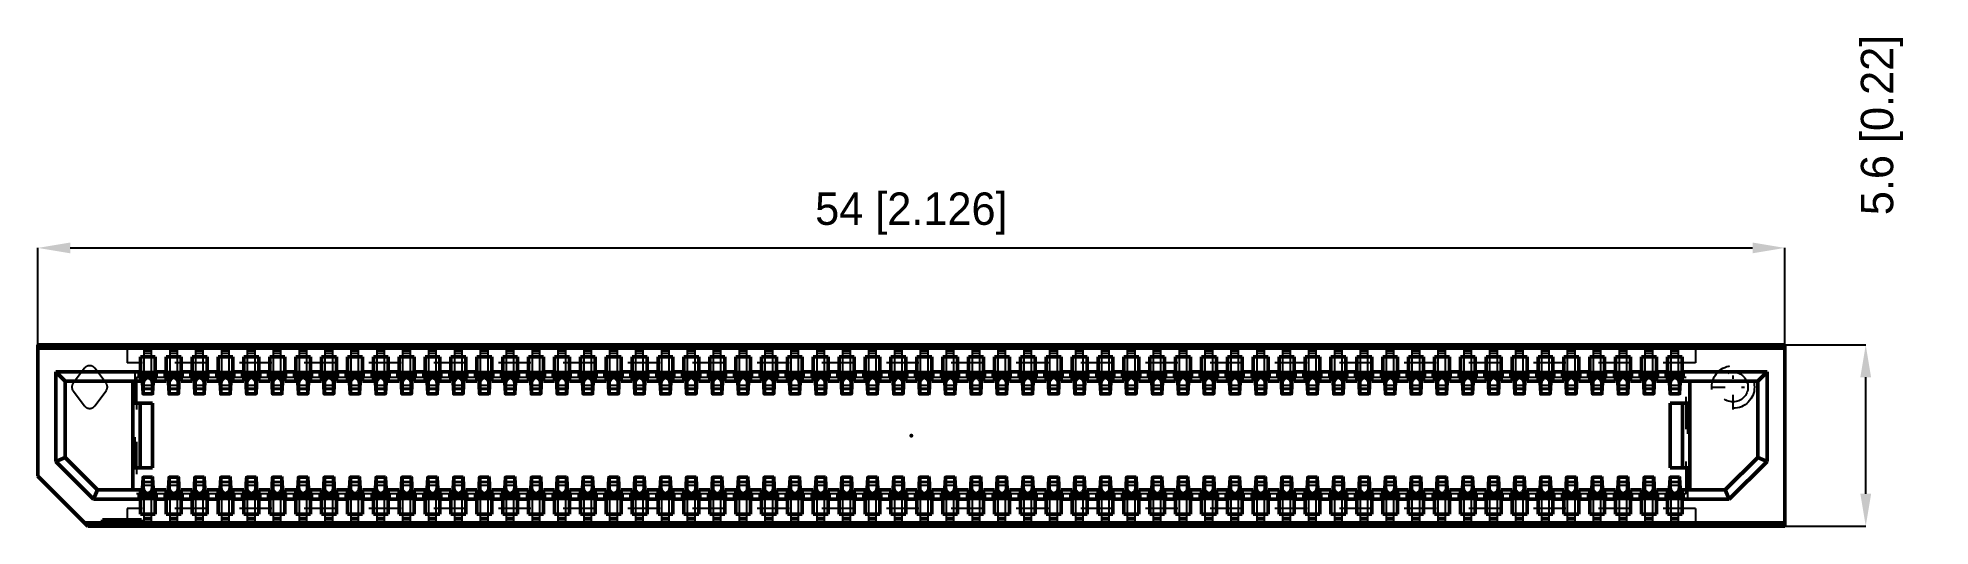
# Model space of a CAD drawing. Header units: millimetres. Extents: x -27 to 31.5, y -2.8 to 12.3.
import ezdxf

# ---------------------------------------------------------------- set-up
doc = ezdxf.new("R2010")
doc.units = ezdxf.units.MM
doc.linetypes.add('Center', pattern=[1.5, 0.45, -0.5, 0.05, -0.5])
doc.linetypes.add('Dashed', pattern=[2, 1, -1])
for name, color, linetype, lineweight in [('2d ConnectionPoints', 7, 'Continuous', 50), ('AM_0', 7, 'Continuous', 50), ('AM_4', 3, 'Continuous', 25), ('AM_5', 3, 'Continuous', 25), ('AM_7', 7, 'Center', 25), ('AM_9', 6, 'Dashed', 25)]:
    doc.layers.add(name, color=color, linetype=linetype, lineweight=lineweight)
doc.dimstyles.new('ISO-25', dxfattribs={"dimtxt": 2.5, "dimasz": 2.5, "dimexe": 1.25, "dimexo": 0.625, "dimtad": 1, "dimtxsty": 'Standard', "dimcen": 2.5, "dimadec": 0, "dimazin": 0, "dimtfac": 1, "dimtmove": 0, "dimatfit": 3, "dimfxl": 1, "dimarcsym": 0})

msp = doc.modelspace()

# ---------------------------------------------------------------- blocks, each defined once
blk = doc.blocks.new('1_ERF8_C_211_05_0_060PN_0_in_ERF8_060_05_0_L_DV_TR_4')
at = {"layer": 'AM_0'}
for p, q in [((-23.418, 1.95), (-23.79, 1.95)), ((-23.79, 1.805), (-23.775, 1.805)), ((-23.782, 1.95), (-23.783, 1.95)), ((-23.41, 1.95), (-23.782, 1.95)), ((-23.772, 1.944), (-23.745, 1.447)), ((-23.746, 1.302), (-23.772, 1.795)), ((-23.741, 1.547), (-23.738, 1.87)), ((-23.738, 1.87), (-23.74, 1.452)), ((-23.464, 1.886), (-23.736, 1.886)), ((-23.592, 1.791), (-23.608, 1.791)), ((-23.463, 1.87), (-23.459, 1.547)), ((-23.46, 1.452), (-23.463, 1.87)), ((-23.455, 1.447), (-23.428, 1.944)), ((-23.428, 1.795), (-23.454, 1.302)), ((-23.425, 1.805), (-23.41, 1.805)), ((-23.417, 1.95), (-23.418, 1.95)), ((-22.618, 1.95), (-22.99, 1.95)), ((-22.99, 1.805), (-22.975, 1.805)), ((-22.982, 1.95), (-22.983, 1.95)), ((-22.972, 1.944), (-22.945, 1.447)), ((-22.946, 1.302), (-22.972, 1.795)), ((-22.941, 1.547), (-22.938, 1.87)), ((-22.94, 1.452), (-22.938, 1.87)), ((-22.664, 1.886), (-22.936, 1.886)), ((-22.792, 1.791), (-22.808, 1.791)), ((-22.663, 1.87), (-22.659, 1.547)), ((-22.66, 1.452), (-22.663, 1.87)), ((-22.655, 1.447), (-22.628, 1.944)), ((-22.628, 1.795), (-22.654, 1.302)), ((-22.625, 1.805), (-22.61, 1.805)), ((-22.617, 1.95), (-22.618, 1.95)), ((-22.61, 1.95), (-22.617, 1.95)), ((-21.818, 1.95), (-22.19, 1.95)), ((-22.19, 1.805), (-22.175, 1.805)), ((-22.182, 1.95), (-22.183, 1.95)), ((-22.172, 1.944), (-22.145, 1.447)), ((-22.146, 1.302), (-22.172, 1.795)), ((-22.141, 1.547), (-22.138, 1.87)), ((-22.138, 1.87), (-22.14, 1.452)), ((-21.864, 1.886), (-22.136, 1.886)), ((-21.992, 1.791), (-22.008, 1.791)), ((-21.863, 1.87), (-21.859, 1.547)), ((-21.86, 1.452), (-21.863, 1.87)), ((-21.855, 1.447), (-21.828, 1.944)), ((-21.828, 1.795), (-21.854, 1.302)), ((-21.825, 1.805), (-21.81, 1.805)), ((-21.817, 1.95), (-21.818, 1.95)), ((-21.81, 1.95), (-21.817, 1.95)), ((-21.018, 1.95), (-21.39, 1.95)), ((-21.39, 1.805), (-21.375, 1.805)), ((-21.382, 1.95), (-21.383, 1.95)), ((-21.372, 1.944), (-21.345, 1.447)), ((-21.346, 1.302), (-21.372, 1.795)), ((-21.341, 1.547), (-21.338, 1.87)), ((-21.34, 1.452), (-21.338, 1.87)), ((-21.064, 1.886), (-21.336, 1.886)), ((-21.192, 1.791), (-21.208, 1.791)), ((-21.063, 1.87), (-21.059, 1.547)), ((-21.06, 1.452), (-21.063, 1.87)), ((-21.055, 1.447), (-21.028, 1.944)), ((-21.028, 1.795), (-21.054, 1.302)), ((-21.025, 1.805), (-21.01, 1.805)), ((-21.017, 1.95), (-21.018, 1.95)), ((-21.01, 1.95), (-21.017, 1.95)), ((-20.218, 1.95), (-20.59, 1.95)), ((-20.59, 1.805), (-20.575, 1.805)), ((-20.582, 1.95), (-20.583, 1.95)), ((-20.572, 1.944), (-20.545, 1.447)), ((-20.546, 1.302), (-20.572, 1.795)), ((-20.541, 1.547), (-20.538, 1.87)), ((-20.538, 1.87), (-20.54, 1.452)), ((-20.264, 1.886), (-20.536, 1.886)), ((-20.392, 1.791), (-20.408, 1.791)), ((-20.263, 1.87), (-20.259, 1.547)), ((-20.26, 1.452), (-20.263, 1.87)), ((-20.255, 1.447), (-20.228, 1.944)), ((-20.228, 1.795), (-20.254, 1.302)), ((-20.225, 1.805), (-20.21, 1.805)), ((-20.217, 1.95), (-20.218, 1.95)), ((-20.21, 1.95), (-20.217, 1.95)), ((-19.418, 1.95), (-19.79, 1.95)), ((-19.79, 1.805), (-19.775, 1.805)), ((-19.782, 1.95), (-19.783, 1.95)), ((-19.772, 1.944), (-19.745, 1.447)), ((-19.746, 1.302), (-19.772, 1.795)), ((-19.741, 1.547), (-19.738, 1.87)), ((-19.74, 1.452), (-19.738, 1.87)), ((-19.464, 1.886), (-19.736, 1.886)), ((-19.592, 1.791), (-19.608, 1.791)), ((-19.463, 1.87), (-19.459, 1.547)), ((-19.46, 1.452), (-19.463, 1.87)), ((-19.455, 1.447), (-19.428, 1.944)), ((-19.428, 1.795), (-19.454, 1.302)), ((-19.425, 1.805), (-19.41, 1.805)), ((-19.417, 1.95), (-19.418, 1.95)), ((-19.41, 1.95), (-19.417, 1.95)), ((-18.618, 1.95), (-18.99, 1.95)), ((-18.99, 1.805), (-18.975, 1.805)), ((-18.982, 1.95), (-18.983, 1.95)), ((-18.972, 1.944), (-18.945, 1.447)), ((-18.946, 1.302), (-18.972, 1.795)), ((-18.941, 1.547), (-18.938, 1.87)), ((-18.938, 1.87), (-18.94, 1.452)), ((-18.664, 1.886), (-18.936, 1.886)), ((-18.792, 1.791), (-18.808, 1.791)), ((-18.663, 1.87), (-18.659, 1.547)), ((-18.66, 1.452), (-18.663, 1.87)), ((-18.655, 1.447), (-18.628, 1.944)), ((-18.628, 1.795), (-18.654, 1.302)), ((-18.625, 1.805), (-18.61, 1.805)), ((-18.617, 1.95), (-18.618, 1.95)), ((-18.61, 1.95), (-18.617, 1.95)), ((-17.81, 1.95), (-18.19, 1.95)), ((-18.19, 1.805), (-18.175, 1.805)), ((-18.182, 1.95), (-18.183, 1.95)), ((-18.172, 1.944), (-18.145, 1.447)), ((-18.146, 1.302), (-18.172, 1.795)), ((-18.141, 1.547), (-18.138, 1.87)), ((-18.138, 1.87), (-18.14, 1.452)), ((-17.864, 1.886), (-18.136, 1.886)), ((-17.992, 1.791), (-18.008, 1.791)), ((-17.863, 1.87), (-17.859, 1.547)), ((-17.86, 1.452), (-17.863, 1.87)), ((-17.855, 1.447), (-17.828, 1.944)), ((-17.828, 1.795), (-17.854, 1.302)), ((-17.825, 1.805), (-17.81, 1.805)), ((-17.817, 1.95), (-17.818, 1.95)), ((-17.01, 1.95), (-17.39, 1.95)), ((-17.39, 1.805), (-17.375, 1.805)), ((-17.382, 1.95), (-17.383, 1.95)), ((-17.372, 1.944), (-17.345, 1.447)), ((-17.346, 1.302), (-17.372, 1.795)), ((-17.341, 1.547), (-17.338, 1.87)), ((-17.338, 1.87), (-17.34, 1.452)), ((-17.064, 1.886), (-17.336, 1.886)), ((-17.192, 1.791), (-17.208, 1.791)), ((-17.063, 1.87), (-17.059, 1.547)), ((-17.06, 1.452), (-17.063, 1.87)), ((-17.055, 1.447), (-17.028, 1.944)), ((-17.028, 1.795), (-17.054, 1.302)), ((-17.025, 1.805), (-17.01, 1.805)), ((-17.017, 1.95), (-17.018, 1.95)), ((-16.218, 1.95), (-16.59, 1.95)), ((-16.59, 1.805), (-16.575, 1.805)), ((-16.582, 1.95), (-16.583, 1.95)), ((-16.572, 1.944), (-16.545, 1.447)), ((-16.546, 1.302), (-16.572, 1.795)), ((-16.541, 1.547), (-16.538, 1.87)), ((-16.538, 1.87), (-16.54, 1.452)), ((-16.264, 1.886), (-16.536, 1.886)), ((-16.392, 1.791), (-16.408, 1.791)), ((-16.263, 1.87), (-16.259, 1.547)), ((-16.26, 1.452), (-16.263, 1.87)), ((-16.255, 1.447), (-16.228, 1.944)), ((-16.228, 1.795), (-16.254, 1.302)), ((-16.225, 1.805), (-16.21, 1.805)), ((-16.217, 1.95), (-16.218, 1.95)), ((-16.21, 1.95), (-16.217, 1.95)), ((-15.41, 1.95), (-15.79, 1.95)), ((-15.79, 1.805), (-15.775, 1.805)), ((-15.782, 1.95), (-15.783, 1.95)), ((-15.772, 1.944), (-15.745, 1.447)), ((-15.746, 1.302), (-15.772, 1.795)), ((-15.741, 1.547), (-15.738, 1.87)), ((-15.738, 1.87), (-15.74, 1.452)), ((-15.464, 1.886), (-15.736, 1.886)), ((-15.592, 1.791), (-15.608, 1.791)), ((-15.463, 1.87), (-15.459, 1.547)), ((-15.46, 1.452), (-15.463, 1.87)), ((-15.455, 1.447), (-15.428, 1.944)), ((-15.428, 1.795), (-15.454, 1.302)), ((-15.425, 1.805), (-15.41, 1.805)), ((-15.417, 1.95), (-15.418, 1.95)), ((-14.61, 1.95), (-14.99, 1.95)), ((-14.99, 1.805), (-14.975, 1.805)), ((-14.982, 1.95), (-14.983, 1.95)), ((-14.972, 1.944), (-14.945, 1.447)), ((-14.946, 1.302), (-14.972, 1.795)), ((-14.941, 1.547), (-14.938, 1.87)), ((-14.938, 1.87), (-14.94, 1.452)), ((-14.664, 1.886), (-14.936, 1.886)), ((-14.792, 1.791), (-14.808, 1.791)), ((-14.663, 1.87), (-14.659, 1.547)), ((-14.66, 1.452), (-14.663, 1.87)), ((-14.655, 1.447), (-14.628, 1.944)), ((-14.628, 1.795), (-14.654, 1.302)), ((-14.625, 1.805), (-14.61, 1.805)), ((-14.617, 1.95), (-14.618, 1.95)), ((-13.81, 1.95), (-14.19, 1.95)), ((-14.19, 1.805), (-14.175, 1.805)), ((-14.182, 1.95), (-14.183, 1.95)), ((-14.172, 1.944), (-14.145, 1.447)), ((-14.146, 1.302), (-14.172, 1.795)), ((-14.141, 1.547), (-14.138, 1.87)), ((-14.138, 1.87), (-14.14, 1.452)), ((-13.864, 1.886), (-14.136, 1.886)), ((-13.992, 1.791), (-14.008, 1.791)), ((-13.863, 1.87), (-13.859, 1.547)), ((-13.86, 1.452), (-13.863, 1.87)), ((-13.855, 1.447), (-13.828, 1.944)), ((-13.828, 1.795), (-13.854, 1.302)), ((-13.825, 1.805), (-13.81, 1.805)), ((-13.817, 1.95), (-13.818, 1.95)), ((-13.018, 1.95), (-13.39, 1.95)), ((-13.39, 1.805), (-13.375, 1.805)), ((-13.382, 1.95), (-13.383, 1.95)), ((-13.372, 1.944), (-13.345, 1.447)), ((-13.346, 1.302), (-13.372, 1.795)), ((-13.341, 1.547), (-13.338, 1.87)), ((-13.338, 1.87), (-13.34, 1.452)), ((-13.064, 1.886), (-13.336, 1.886)), ((-13.192, 1.791), (-13.208, 1.791)), ((-13.063, 1.87), (-13.059, 1.547)), ((-13.06, 1.452), (-13.063, 1.87)), ((-13.055, 1.447), (-13.028, 1.944)), ((-13.028, 1.795), (-13.054, 1.302)), ((-13.025, 1.805), (-13.01, 1.805)), ((-13.017, 1.95), (-13.018, 1.95)), ((-13.01, 1.95), (-13.017, 1.95)), ((-12.21, 1.95), (-12.59, 1.95)), ((-12.59, 1.805), (-12.575, 1.805)), ((-12.582, 1.95), (-12.583, 1.95)), ((-12.572, 1.944), (-12.545, 1.447)), ((-12.546, 1.302), (-12.572, 1.795)), ((-12.541, 1.547), (-12.538, 1.87)), ((-12.538, 1.87), (-12.54, 1.452)), ((-12.264, 1.886), (-12.536, 1.886)), ((-12.392, 1.791), (-12.408, 1.791)), ((-12.263, 1.87), (-12.259, 1.547)), ((-12.26, 1.452), (-12.263, 1.87)), ((-12.255, 1.447), (-12.228, 1.944)), ((-12.228, 1.795), (-12.254, 1.302)), ((-12.225, 1.805), (-12.21, 1.805)), ((-12.217, 1.95), (-12.218, 1.95)), ((-11.418, 1.95), (-11.79, 1.95)), ((-11.79, 1.805), (-11.775, 1.805)), ((-11.782, 1.95), (-11.783, 1.95)), ((-11.772, 1.944), (-11.745, 1.447)), ((-11.746, 1.302), (-11.772, 1.795)), ((-11.741, 1.547), (-11.738, 1.87)), ((-11.738, 1.87), (-11.74, 1.452)), ((-11.464, 1.886), (-11.736, 1.886)), ((-11.592, 1.791), (-11.608, 1.791)), ((-11.463, 1.87), (-11.459, 1.547)), ((-11.46, 1.452), (-11.463, 1.87)), ((-11.455, 1.447), (-11.428, 1.944)), ((-11.428, 1.795), (-11.454, 1.302)), ((-11.425, 1.805), (-11.41, 1.805)), ((-11.417, 1.95), (-11.418, 1.95)), ((-11.41, 1.95), (-11.417, 1.95)), ((-10.618, 1.95), (-10.99, 1.95)), ((-10.99, 1.805), (-10.975, 1.805)), ((-10.982, 1.95), (-10.983, 1.95)), ((-10.972, 1.944), (-10.945, 1.447)), ((-10.946, 1.302), (-10.972, 1.795)), ((-10.941, 1.547), (-10.938, 1.87)), ((-10.938, 1.87), (-10.94, 1.452)), ((-10.664, 1.886), (-10.936, 1.886)), ((-10.792, 1.791), (-10.808, 1.791)), ((-10.662, 1.87), (-10.659, 1.547)), ((-10.66, 1.452), (-10.662, 1.87)), ((-10.655, 1.447), (-10.628, 1.944)), ((-10.628, 1.795), (-10.654, 1.302)), ((-10.625, 1.805), (-10.61, 1.805)), ((-10.617, 1.95), (-10.618, 1.95)), ((-10.61, 1.95), (-10.617, 1.95)), ((-9.818, 1.95), (-10.19, 1.95)), ((-10.19, 1.805), (-10.175, 1.805)), ((-10.182, 1.95), (-10.183, 1.95)), ((-10.172, 1.944), (-10.145, 1.447)), ((-10.146, 1.302), (-10.172, 1.795)), ((-10.141, 1.547), (-10.138, 1.87)), ((-10.138, 1.87), (-10.14, 1.452)), ((-9.864, 1.886), (-10.136, 1.886)), ((-9.992, 1.791), (-10.008, 1.791)), ((-9.863, 1.87), (-9.859, 1.547)), ((-9.86, 1.452), (-9.863, 1.87)), ((-9.855, 1.447), (-9.828, 1.944)), ((-9.828, 1.795), (-9.854, 1.302)), ((-9.825, 1.805), (-9.81, 1.805)), ((-9.817, 1.95), (-9.818, 1.95)), ((-9.81, 1.95), (-9.817, 1.95)), ((-9.01, 1.95), (-9.39, 1.95)), ((-9.39, 1.805), (-9.375, 1.805)), ((-9.382, 1.95), (-9.383, 1.95)), ((-9.372, 1.944), (-9.345, 1.447)), ((-9.346, 1.302), (-9.372, 1.795)), ((-9.341, 1.547), (-9.338, 1.87)), ((-9.338, 1.87), (-9.34, 1.452)), ((-9.064, 1.886), (-9.336, 1.886)), ((-9.192, 1.791), (-9.208, 1.791)), ((-9.062, 1.87), (-9.059, 1.547)), ((-9.06, 1.452), (-9.062, 1.87)), ((-9.055, 1.447), (-9.028, 1.944)), ((-9.028, 1.795), (-9.054, 1.302)), ((-9.025, 1.805), (-9.01, 1.805)), ((-9.017, 1.95), (-9.018, 1.95)), ((-8.21, 1.95), (-8.59, 1.95)), ((-8.59, 1.805), (-8.575, 1.805)), ((-8.582, 1.95), (-8.583, 1.95)), ((-8.572, 1.944), (-8.545, 1.447)), ((-8.546, 1.302), (-8.572, 1.795)), ((-8.541, 1.547), (-8.538, 1.87)), ((-8.538, 1.87), (-8.54, 1.452)), ((-8.264, 1.886), (-8.536, 1.886)), ((-8.392, 1.791), (-8.408, 1.791)), ((-8.263, 1.87), (-8.259, 1.547)), ((-8.26, 1.452), (-8.263, 1.87)), ((-8.255, 1.447), (-8.228, 1.944)), ((-8.228, 1.795), (-8.254, 1.302)), ((-8.225, 1.805), (-8.21, 1.805)), ((-8.217, 1.95), (-8.218, 1.95)), ((-7.418, 1.95), (-7.79, 1.95)), ((-7.79, 1.805), (-7.775, 1.805)), ((-7.782, 1.95), (-7.783, 1.95)), ((-7.772, 1.944), (-7.745, 1.447)), ((-7.746, 1.302), (-7.772, 1.795)), ((-7.741, 1.547), (-7.738, 1.87)), ((-7.738, 1.87), (-7.74, 1.452)), ((-7.464, 1.886), (-7.736, 1.886)), ((-7.592, 1.791), (-7.608, 1.791)), ((-7.463, 1.87), (-7.459, 1.547)), ((-7.46, 1.452), (-7.463, 1.87)), ((-7.455, 1.447), (-7.428, 1.944)), ((-7.428, 1.795), (-7.454, 1.302)), ((-7.425, 1.805), (-7.41, 1.805)), ((-7.417, 1.95), (-7.418, 1.95)), ((-7.41, 1.95), (-7.417, 1.95)), ((-6.618, 1.95), (-6.99, 1.95)), ((-6.99, 1.805), (-6.975, 1.805)), ((-6.982, 1.95), (-6.983, 1.95)), ((-6.972, 1.944), (-6.945, 1.447)), ((-6.946, 1.302), (-6.972, 1.795)), ((-6.941, 1.547), (-6.938, 1.87)), ((-6.938, 1.87), (-6.94, 1.452)), ((-6.664, 1.886), (-6.936, 1.886)), ((-6.792, 1.791), (-6.808, 1.791)), ((-6.663, 1.87), (-6.659, 1.547)), ((-6.66, 1.452), (-6.663, 1.87)), ((-6.655, 1.447), (-6.628, 1.944)), ((-6.628, 1.795), (-6.654, 1.302)), ((-6.625, 1.805), (-6.61, 1.805)), ((-6.617, 1.95), (-6.618, 1.95)), ((-6.61, 1.95), (-6.617, 1.95)), ((-5.818, 1.95), (-6.19, 1.95)), ((-6.19, 1.805), (-6.175, 1.805)), ((-6.182, 1.95), (-6.183, 1.95)), ((-6.172, 1.944), (-6.145, 1.447)), ((-6.146, 1.302), (-6.172, 1.795)), ((-6.141, 1.547), (-6.138, 1.87)), ((-6.138, 1.87), (-6.14, 1.452)), ((-5.864, 1.886), (-6.136, 1.886)), ((-5.992, 1.791), (-6.008, 1.791)), ((-5.863, 1.87), (-5.859, 1.547)), ((-5.86, 1.452), (-5.863, 1.87)), ((-5.855, 1.447), (-5.828, 1.944)), ((-5.828, 1.795), (-5.854, 1.302)), ((-5.825, 1.805), (-5.81, 1.805)), ((-5.817, 1.95), (-5.818, 1.95)), ((-5.81, 1.95), (-5.817, 1.95)), ((-5.018, 1.95), (-5.39, 1.95)), ((-5.39, 1.805), (-5.375, 1.805)), ((-5.382, 1.95), (-5.383, 1.95)), ((-5.372, 1.944), (-5.345, 1.447)), ((-5.346, 1.302), (-5.372, 1.795)), ((-5.341, 1.547), (-5.338, 1.87)), ((-5.338, 1.87), (-5.34, 1.452)), ((-5.064, 1.886), (-5.336, 1.886)), ((-5.192, 1.791), (-5.208, 1.791)), ((-5.063, 1.87), (-5.059, 1.547)), ((-5.06, 1.452), (-5.063, 1.87)), ((-5.055, 1.447), (-5.028, 1.944)), ((-5.028, 1.795), (-5.054, 1.302)), ((-5.025, 1.805), (-5.01, 1.805)), ((-5.017, 1.95), (-5.018, 1.95)), ((-5.01, 1.95), (-5.017, 1.95)), ((-4.218, 1.95), (-4.59, 1.95)), ((-4.59, 1.805), (-4.575, 1.805)), ((-4.582, 1.95), (-4.583, 1.95)), ((-4.21, 1.95), (-4.582, 1.95)), ((-4.572, 1.944), (-4.545, 1.447)), ((-4.546, 1.302), (-4.572, 1.795)), ((-4.541, 1.547), (-4.538, 1.87)), ((-4.54, 1.452), (-4.538, 1.87)), ((-4.264, 1.886), (-4.536, 1.886)), ((-4.392, 1.791), (-4.408, 1.791)), ((-4.263, 1.87), (-4.259, 1.547)), ((-4.26, 1.452), (-4.263, 1.87)), ((-4.255, 1.447), (-4.228, 1.944)), ((-4.228, 1.795), (-4.254, 1.302)), ((-4.225, 1.805), (-4.21, 1.805)), ((-4.217, 1.95), (-4.218, 1.95)), ((-3.418, 1.95), (-3.79, 1.95)), ((-3.79, 1.805), (-3.775, 1.805)), ((-3.782, 1.95), (-3.783, 1.95)), ((-3.41, 1.95), (-3.782, 1.95)), ((-3.772, 1.944), (-3.745, 1.447)), ((-3.746, 1.302), (-3.772, 1.795)), ((-3.741, 1.547), (-3.738, 1.87)), ((-3.74, 1.452), (-3.738, 1.87)), ((-3.464, 1.886), (-3.736, 1.886)), ((-3.592, 1.791), (-3.608, 1.791)), ((-3.463, 1.87), (-3.459, 1.547)), ((-3.46, 1.452), (-3.463, 1.87)), ((-3.455, 1.447), (-3.428, 1.944)), ((-3.428, 1.795), (-3.454, 1.302)), ((-3.425, 1.805), (-3.41, 1.805)), ((-3.417, 1.95), (-3.418, 1.95)), ((-2.618, 1.95), (-2.99, 1.95)), ((-2.99, 1.805), (-2.975, 1.805)), ((-2.982, 1.95), (-2.983, 1.95)), ((-2.972, 1.944), (-2.945, 1.447)), ((-2.946, 1.302), (-2.972, 1.795)), ((-2.941, 1.547), (-2.938, 1.87)), ((-2.94, 1.452), (-2.938, 1.87)), ((-2.664, 1.886), (-2.936, 1.886)), ((-2.792, 1.791), (-2.808, 1.791)), ((-2.663, 1.87), (-2.659, 1.547)), ((-2.66, 1.452), (-2.663, 1.87)), ((-2.655, 1.447), (-2.628, 1.944)), ((-2.628, 1.795), (-2.654, 1.302)), ((-2.625, 1.805), (-2.61, 1.805)), ((-2.617, 1.95), (-2.618, 1.95)), ((-2.61, 1.95), (-2.617, 1.95)), ((-1.818, 1.95), (-2.19, 1.95)), ((-2.19, 1.805), (-2.175, 1.805)), ((-2.182, 1.95), (-2.183, 1.95)), ((-1.81, 1.95), (-2.182, 1.95)), ((-2.172, 1.944), (-2.145, 1.447)), ((-2.146, 1.302), (-2.172, 1.795)), ((-2.141, 1.547), (-2.138, 1.87)), ((-2.14, 1.452), (-2.138, 1.87)), ((-1.864, 1.886), (-2.136, 1.886)), ((-1.992, 1.791), (-2.008, 1.791)), ((-1.863, 1.87), (-1.859, 1.547)), ((-1.86, 1.452), (-1.863, 1.87)), ((-1.855, 1.447), (-1.828, 1.944)), ((-1.828, 1.795), (-1.854, 1.302)), ((-1.825, 1.805), (-1.81, 1.805)), ((-1.817, 1.95), (-1.818, 1.95)), ((-1.01, 1.95), (-1.39, 1.95)), ((-1.39, 1.805), (-1.375, 1.805)), ((-1.382, 1.95), (-1.383, 1.95)), ((-1.372, 1.944), (-1.345, 1.447)), ((-1.346, 1.302), (-1.372, 1.795)), ((-1.341, 1.547), (-1.338, 1.87)), ((-1.34, 1.452), (-1.338, 1.87)), ((-1.064, 1.886), (-1.336, 1.886)), ((-1.192, 1.791), (-1.208, 1.791)), ((-1.063, 1.87), (-1.059, 1.547)), ((-1.06, 1.452), (-1.063, 1.87)), ((-1.055, 1.447), (-1.028, 1.944)), ((-1.028, 1.795), (-1.054, 1.302)), ((-1.025, 1.805), (-1.01, 1.805)), ((-1.017, 1.95), (-1.018, 1.95)), ((-0.218, 1.95), (-0.59, 1.95)), ((-0.59, 1.805), (-0.575, 1.805)), ((-0.582, 1.95), (-0.583, 1.95)), ((-0.572, 1.944), (-0.545, 1.447)), ((-0.546, 1.302), (-0.572, 1.795)), ((-0.541, 1.547), (-0.538, 1.87)), ((-0.54, 1.452), (-0.538, 1.87)), ((-0.264, 1.886), (-0.536, 1.886)), ((-0.392, 1.791), (-0.408, 1.791)), ((-0.263, 1.87), (-0.259, 1.547)), ((-0.26, 1.452), (-0.263, 1.87)), ((-0.255, 1.447), (-0.228, 1.944)), ((-0.228, 1.795), (-0.254, 1.302)), ((-0.225, 1.805), (-0.21, 1.805)), ((-0.217, 1.95), (-0.218, 1.95)), ((-0.21, 1.95), (-0.217, 1.95)), ((0.59, 1.95), (0.21, 1.95)), ((0.21, 1.805), (0.225, 1.805)), ((0.218, 1.95), (0.217, 1.95)), ((0.228, 1.944), (0.255, 1.447)), ((0.254, 1.302), (0.228, 1.795)), ((0.259, 1.547), (0.262, 1.87)), ((0.26, 1.452), (0.262, 1.87)), ((0.536, 1.886), (0.264, 1.886)), ((0.408, 1.791), (0.392, 1.791)), ((0.537, 1.87), (0.541, 1.547)), ((0.54, 1.452), (0.537, 1.87)), ((0.545, 1.447), (0.572, 1.944)), ((0.572, 1.795), (0.546, 1.302)), ((0.575, 1.805), (0.59, 1.805)), ((0.583, 1.95), (0.582, 1.95)), ((1.39, 1.95), (1.01, 1.95)), ((1.01, 1.805), (1.025, 1.805)), ((1.018, 1.95), (1.017, 1.95)), ((1.028, 1.944), (1.055, 1.447)), ((1.054, 1.302), (1.028, 1.795)), ((1.059, 1.547), (1.062, 1.87)), ((1.06, 1.452), (1.062, 1.87)), ((1.336, 1.886), (1.064, 1.886)), ((1.208, 1.791), (1.192, 1.791)), ((1.337, 1.87), (1.341, 1.547)), ((1.34, 1.452), (1.337, 1.87)), ((1.345, 1.447), (1.372, 1.944)), ((1.372, 1.795), (1.346, 1.302)), ((1.375, 1.805), (1.39, 1.805)), ((1.383, 1.95), (1.382, 1.95)), ((2.182, 1.95), (1.81, 1.95)), ((1.81, 1.805), (1.825, 1.805)), ((1.818, 1.95), (1.817, 1.95)), ((1.828, 1.944), (1.855, 1.447)), ((1.854, 1.302), (1.828, 1.795)), ((1.859, 1.547), (1.862, 1.87)), ((1.86, 1.452), (1.862, 1.87)), ((2.136, 1.886), (1.864, 1.886)), ((2.008, 1.791), (1.992, 1.791)), ((2.137, 1.87), (2.141, 1.547)), ((2.14, 1.452), (2.137, 1.87)), ((2.145, 1.447), (2.172, 1.944)), ((2.172, 1.795), (2.146, 1.302)), ((2.175, 1.805), (2.19, 1.805)), ((2.183, 1.95), (2.182, 1.95)), ((2.19, 1.95), (2.183, 1.95)), ((2.982, 1.95), (2.61, 1.95)), ((2.61, 1.805), (2.625, 1.805)), ((2.618, 1.95), (2.617, 1.95)), ((2.628, 1.944), (2.655, 1.447)), ((2.654, 1.302), (2.628, 1.795)), ((2.659, 1.547), (2.662, 1.87)), ((2.66, 1.452), (2.662, 1.87)), ((2.936, 1.886), (2.664, 1.886)), ((2.808, 1.791), (2.792, 1.791)), ((2.937, 1.87), (2.941, 1.547)), ((2.94, 1.452), (2.937, 1.87)), ((2.945, 1.447), (2.972, 1.944)), ((2.972, 1.795), (2.946, 1.302)), ((2.975, 1.805), (2.99, 1.805)), ((2.983, 1.95), (2.982, 1.95)), ((2.99, 1.95), (2.983, 1.95)), ((3.782, 1.95), (3.41, 1.95)), ((3.41, 1.805), (3.425, 1.805)), ((3.418, 1.95), (3.417, 1.95)), ((3.428, 1.944), (3.455, 1.447)), ((3.454, 1.302), (3.428, 1.795)), ((3.459, 1.547), (3.462, 1.87)), ((3.462, 1.87), (3.46, 1.452)), ((3.736, 1.886), (3.464, 1.886)), ((3.608, 1.791), (3.592, 1.791)), ((3.737, 1.87), (3.741, 1.547)), ((3.74, 1.452), (3.737, 1.87)), ((3.745, 1.447), (3.772, 1.944)), ((3.772, 1.795), (3.746, 1.302)), ((3.775, 1.805), (3.79, 1.805)), ((3.783, 1.95), (3.782, 1.95)), ((3.79, 1.95), (3.783, 1.95)), ((4.582, 1.95), (4.21, 1.95)), ((4.21, 1.805), (4.225, 1.805)), ((4.218, 1.95), (4.217, 1.95)), ((4.228, 1.944), (4.255, 1.447)), ((4.254, 1.302), (4.228, 1.795)), ((4.259, 1.547), (4.262, 1.87)), ((4.26, 1.452), (4.262, 1.87)), ((4.536, 1.886), (4.264, 1.886)), ((4.408, 1.791), (4.392, 1.791)), ((4.537, 1.87), (4.541, 1.547)), ((4.54, 1.452), (4.537, 1.87)), ((4.545, 1.447), (4.572, 1.944)), ((4.572, 1.795), (4.546, 1.302)), ((4.575, 1.805), (4.59, 1.805)), ((4.583, 1.95), (4.582, 1.95)), ((4.59, 1.95), (4.583, 1.95)), ((5.382, 1.95), (5.01, 1.95)), ((5.01, 1.805), (5.025, 1.805)), ((5.018, 1.95), (5.017, 1.95)), ((5.028, 1.944), (5.055, 1.447)), ((5.054, 1.302), (5.028, 1.795)), ((5.059, 1.547), (5.062, 1.87)), ((5.06, 1.452), (5.062, 1.87)), ((5.336, 1.886), (5.064, 1.886)), ((5.208, 1.791), (5.192, 1.791)), ((5.337, 1.87), (5.341, 1.547)), ((5.34, 1.452), (5.337, 1.87)), ((5.345, 1.447), (5.372, 1.944)), ((5.372, 1.795), (5.346, 1.302)), ((5.375, 1.805), (5.39, 1.805)), ((5.383, 1.95), (5.382, 1.95)), ((5.39, 1.95), (5.383, 1.95)), ((6.19, 1.95), (5.81, 1.95)), ((5.81, 1.805), (5.825, 1.805)), ((5.818, 1.95), (5.817, 1.95)), ((5.828, 1.944), (5.855, 1.447)), ((5.854, 1.302), (5.828, 1.795)), ((5.859, 1.547), (5.862, 1.87)), ((5.86, 1.452), (5.862, 1.87)), ((6.136, 1.886), (5.864, 1.886)), ((6.008, 1.791), (5.992, 1.791)), ((6.137, 1.87), (6.141, 1.547)), ((6.14, 1.452), (6.137, 1.87)), ((6.145, 1.447), (6.172, 1.944)), ((6.172, 1.795), (6.146, 1.302)), ((6.175, 1.805), (6.19, 1.805)), ((6.183, 1.95), (6.182, 1.95)), ((6.982, 1.95), (6.61, 1.95)), ((6.61, 1.805), (6.625, 1.805)), ((6.618, 1.95), (6.617, 1.95)), ((6.628, 1.944), (6.655, 1.447)), ((6.654, 1.302), (6.628, 1.795)), ((6.659, 1.547), (6.662, 1.87)), ((6.66, 1.452), (6.662, 1.87)), ((6.936, 1.886), (6.664, 1.886)), ((6.808, 1.791), (6.792, 1.791)), ((6.937, 1.87), (6.941, 1.547)), ((6.94, 1.452), (6.937, 1.87)), ((6.945, 1.447), (6.972, 1.944)), ((6.972, 1.795), (6.946, 1.302)), ((6.975, 1.805), (6.99, 1.805)), ((6.983, 1.95), (6.982, 1.95)), ((6.99, 1.95), (6.983, 1.95)), ((7.782, 1.95), (7.41, 1.95)), ((7.41, 1.805), (7.425, 1.805)), ((7.418, 1.95), (7.417, 1.95)), ((7.428, 1.944), (7.455, 1.447)), ((7.454, 1.302), (7.428, 1.795)), ((7.459, 1.547), (7.462, 1.87)), ((7.46, 1.452), (7.462, 1.87)), ((7.736, 1.886), (7.464, 1.886)), ((7.608, 1.791), (7.592, 1.791)), ((7.737, 1.87), (7.741, 1.547)), ((7.74, 1.452), (7.737, 1.87)), ((7.745, 1.447), (7.772, 1.944)), ((7.772, 1.795), (7.746, 1.302)), ((7.775, 1.805), (7.79, 1.805)), ((7.783, 1.95), (7.782, 1.95)), ((7.79, 1.95), (7.783, 1.95)), ((8.582, 1.95), (8.21, 1.95)), ((8.21, 1.805), (8.225, 1.805)), ((8.218, 1.95), (8.217, 1.95)), ((8.228, 1.944), (8.255, 1.447)), ((8.254, 1.302), (8.228, 1.795)), ((8.259, 1.547), (8.262, 1.87)), ((8.26, 1.452), (8.262, 1.87)), ((8.536, 1.886), (8.264, 1.886)), ((8.408, 1.791), (8.392, 1.791)), ((8.537, 1.87), (8.541, 1.547)), ((8.54, 1.452), (8.537, 1.87)), ((8.545, 1.447), (8.572, 1.944)), ((8.572, 1.795), (8.546, 1.302)), ((8.575, 1.805), (8.59, 1.805)), ((8.583, 1.95), (8.582, 1.95)), ((8.59, 1.95), (8.583, 1.95)), ((9.382, 1.95), (9.01, 1.95)), ((9.01, 1.805), (9.025, 1.805)), ((9.018, 1.95), (9.017, 1.95)), ((9.028, 1.944), (9.055, 1.447)), ((9.054, 1.302), (9.028, 1.795)), ((9.059, 1.547), (9.062, 1.87)), ((9.06, 1.452), (9.062, 1.87)), ((9.336, 1.886), (9.064, 1.886)), ((9.208, 1.791), (9.192, 1.791)), ((9.337, 1.87), (9.341, 1.547)), ((9.34, 1.452), (9.337, 1.87)), ((9.345, 1.447), (9.372, 1.944)), ((9.372, 1.795), (9.346, 1.302)), ((9.375, 1.805), (9.39, 1.805)), ((9.383, 1.95), (9.382, 1.95)), ((9.39, 1.95), (9.383, 1.95)), ((10.182, 1.95), (9.81, 1.95)), ((9.81, 1.805), (9.825, 1.805)), ((9.818, 1.95), (9.817, 1.95)), ((9.828, 1.944), (9.855, 1.447)), ((9.854, 1.302), (9.828, 1.795)), ((9.859, 1.547), (9.862, 1.87)), ((9.86, 1.452), (9.862, 1.87)), ((10.136, 1.886), (9.864, 1.886)), ((10.008, 1.791), (9.992, 1.791)), ((10.137, 1.87), (10.141, 1.547)), ((10.14, 1.452), (10.137, 1.87)), ((10.145, 1.447), (10.172, 1.944)), ((10.172, 1.795), (10.146, 1.302)), ((10.175, 1.805), (10.19, 1.805)), ((10.183, 1.95), (10.182, 1.95)), ((10.19, 1.95), (10.183, 1.95)), ((10.99, 1.95), (10.61, 1.95)), ((10.61, 1.805), (10.625, 1.805)), ((10.618, 1.95), (10.617, 1.95)), ((10.628, 1.944), (10.655, 1.447)), ((10.654, 1.302), (10.628, 1.795)), ((10.659, 1.547), (10.662, 1.87)), ((10.66, 1.452), (10.662, 1.87)), ((10.936, 1.886), (10.664, 1.886)), ((10.808, 1.791), (10.792, 1.791)), ((10.938, 1.87), (10.941, 1.547)), ((10.94, 1.452), (10.938, 1.87)), ((10.945, 1.447), (10.972, 1.944)), ((10.972, 1.795), (10.946, 1.302)), ((10.975, 1.805), (10.99, 1.805)), ((10.983, 1.95), (10.982, 1.95)), ((11.79, 1.95), (11.41, 1.95)), ((11.41, 1.805), (11.425, 1.805)), ((11.418, 1.95), (11.417, 1.95)), ((11.428, 1.944), (11.455, 1.447)), ((11.454, 1.302), (11.428, 1.795)), ((11.459, 1.547), (11.462, 1.87)), ((11.46, 1.452), (11.462, 1.87)), ((11.736, 1.886), (11.464, 1.886)), ((11.608, 1.791), (11.592, 1.791)), ((11.738, 1.87), (11.741, 1.547)), ((11.74, 1.452), (11.738, 1.87)), ((11.745, 1.447), (11.772, 1.944)), ((11.772, 1.795), (11.746, 1.302)), ((11.775, 1.805), (11.79, 1.805)), ((11.783, 1.95), (11.782, 1.95)), ((12.59, 1.95), (12.21, 1.95)), ((12.21, 1.805), (12.225, 1.805)), ((12.218, 1.95), (12.217, 1.95)), ((12.228, 1.944), (12.255, 1.447)), ((12.254, 1.302), (12.228, 1.795)), ((12.259, 1.547), (12.262, 1.87)), ((12.26, 1.452), (12.262, 1.87)), ((12.536, 1.886), (12.264, 1.886)), ((12.408, 1.791), (12.392, 1.791)), ((12.537, 1.87), (12.541, 1.547)), ((12.54, 1.452), (12.537, 1.87)), ((12.545, 1.447), (12.572, 1.944)), ((12.572, 1.795), (12.546, 1.302)), ((12.575, 1.805), (12.59, 1.805)), ((12.583, 1.95), (12.582, 1.95)), ((13.39, 1.95), (13.01, 1.95)), ((13.01, 1.805), (13.025, 1.805)), ((13.018, 1.95), (13.017, 1.95)), ((13.028, 1.944), (13.055, 1.447)), ((13.054, 1.302), (13.028, 1.795)), ((13.059, 1.547), (13.062, 1.87)), ((13.06, 1.452), (13.062, 1.87)), ((13.336, 1.886), (13.064, 1.886)), ((13.208, 1.791), (13.192, 1.791)), ((13.338, 1.87), (13.341, 1.547)), ((13.34, 1.452), (13.338, 1.87)), ((13.345, 1.447), (13.372, 1.944)), ((13.372, 1.795), (13.346, 1.302)), ((13.375, 1.805), (13.39, 1.805)), ((13.383, 1.95), (13.382, 1.95)), ((14.19, 1.95), (13.81, 1.95)), ((13.81, 1.805), (13.825, 1.805)), ((13.818, 1.95), (13.817, 1.95)), ((13.828, 1.944), (13.855, 1.447)), ((13.854, 1.302), (13.828, 1.795)), ((13.859, 1.547), (13.862, 1.87)), ((13.862, 1.87), (13.86, 1.452)), ((14.136, 1.886), (13.864, 1.886)), ((14.008, 1.791), (13.992, 1.791)), ((14.137, 1.87), (14.141, 1.547)), ((14.14, 1.452), (14.137, 1.87)), ((14.145, 1.447), (14.172, 1.944)), ((14.172, 1.795), (14.146, 1.302)), ((14.175, 1.805), (14.19, 1.805)), ((14.183, 1.95), (14.182, 1.95)), ((14.982, 1.95), (14.61, 1.95)), ((14.61, 1.805), (14.625, 1.805)), ((14.618, 1.95), (14.617, 1.95)), ((14.628, 1.944), (14.655, 1.447)), ((14.654, 1.302), (14.628, 1.795)), ((14.659, 1.547), (14.662, 1.87)), ((14.66, 1.452), (14.662, 1.87)), ((14.936, 1.886), (14.664, 1.886)), ((14.808, 1.791), (14.792, 1.791)), ((14.938, 1.87), (14.941, 1.547)), ((14.94, 1.452), (14.938, 1.87)), ((14.945, 1.447), (14.972, 1.944)), ((14.972, 1.795), (14.946, 1.302)), ((14.975, 1.805), (14.99, 1.805)), ((14.983, 1.95), (14.982, 1.95)), ((14.99, 1.95), (14.983, 1.95)), ((15.79, 1.95), (15.41, 1.95)), ((15.41, 1.805), (15.425, 1.805)), ((15.418, 1.95), (15.417, 1.95)), ((15.428, 1.944), (15.455, 1.447)), ((15.454, 1.302), (15.428, 1.795)), ((15.459, 1.547), (15.462, 1.87)), ((15.462, 1.87), (15.46, 1.452)), ((15.736, 1.886), (15.464, 1.886)), ((15.608, 1.791), (15.592, 1.791)), ((15.738, 1.87), (15.741, 1.547)), ((15.74, 1.452), (15.738, 1.87)), ((15.745, 1.447), (15.772, 1.944)), ((15.772, 1.795), (15.746, 1.302)), ((15.775, 1.805), (15.79, 1.805)), ((15.783, 1.95), (15.782, 1.95)), ((16.582, 1.95), (16.21, 1.95)), ((16.21, 1.805), (16.225, 1.805)), ((16.218, 1.95), (16.217, 1.95)), ((16.228, 1.944), (16.255, 1.447)), ((16.254, 1.302), (16.228, 1.795)), ((16.259, 1.547), (16.262, 1.87)), ((16.262, 1.87), (16.26, 1.452)), ((16.536, 1.886), (16.264, 1.886)), ((16.408, 1.791), (16.392, 1.791)), ((16.538, 1.87), (16.541, 1.547)), ((16.54, 1.452), (16.538, 1.87)), ((16.545, 1.447), (16.572, 1.944)), ((16.572, 1.795), (16.546, 1.302)), ((16.575, 1.805), (16.59, 1.805)), ((16.583, 1.95), (16.582, 1.95)), ((16.59, 1.95), (16.583, 1.95)), ((17.382, 1.95), (17.01, 1.95)), ((17.01, 1.805), (17.025, 1.805)), ((17.018, 1.95), (17.017, 1.95)), ((17.028, 1.944), (17.055, 1.447)), ((17.054, 1.302), (17.028, 1.795)), ((17.059, 1.547), (17.062, 1.87)), ((17.062, 1.87), (17.06, 1.452)), ((17.336, 1.886), (17.064, 1.886)), ((17.208, 1.791), (17.192, 1.791)), ((17.338, 1.87), (17.341, 1.547)), ((17.34, 1.452), (17.338, 1.87)), ((17.345, 1.447), (17.372, 1.944)), ((17.372, 1.795), (17.346, 1.302)), ((17.375, 1.805), (17.39, 1.805)), ((17.383, 1.95), (17.382, 1.95)), ((17.39, 1.95), (17.383, 1.95)), ((18.19, 1.95), (17.81, 1.95)), ((17.81, 1.805), (17.825, 1.805)), ((17.818, 1.95), (17.817, 1.95)), ((17.828, 1.944), (17.855, 1.447)), ((17.854, 1.302), (17.828, 1.795)), ((17.859, 1.547), (17.862, 1.87)), ((17.862, 1.87), (17.86, 1.452)), ((18.136, 1.886), (17.864, 1.886)), ((18.008, 1.791), (17.992, 1.791)), ((18.138, 1.87), (18.141, 1.547)), ((18.14, 1.452), (18.138, 1.87)), ((18.145, 1.447), (18.172, 1.944)), ((18.172, 1.795), (18.146, 1.302)), ((18.175, 1.805), (18.19, 1.805)), ((18.183, 1.95), (18.182, 1.95)), ((18.99, 1.95), (18.61, 1.95)), ((18.61, 1.805), (18.625, 1.805)), ((18.618, 1.95), (18.617, 1.95)), ((18.628, 1.944), (18.655, 1.447)), ((18.654, 1.302), (18.628, 1.795)), ((18.659, 1.547), (18.662, 1.87)), ((18.66, 1.452), (18.662, 1.87)), ((18.936, 1.886), (18.664, 1.886)), ((18.808, 1.791), (18.792, 1.791)), ((18.938, 1.87), (18.941, 1.547)), ((18.94, 1.452), (18.938, 1.87)), ((18.945, 1.447), (18.972, 1.944)), ((18.972, 1.795), (18.946, 1.302)), ((18.975, 1.805), (18.99, 1.805)), ((18.983, 1.95), (18.982, 1.95)), ((19.782, 1.95), (19.41, 1.95)), ((19.41, 1.805), (19.425, 1.805)), ((19.418, 1.95), (19.417, 1.95)), ((19.428, 1.944), (19.455, 1.447)), ((19.454, 1.302), (19.428, 1.795)), ((19.459, 1.547), (19.462, 1.87)), ((19.46, 1.452), (19.462, 1.87)), ((19.736, 1.886), (19.464, 1.886)), ((19.608, 1.791), (19.592, 1.791)), ((19.738, 1.87), (19.741, 1.547)), ((19.74, 1.452), (19.738, 1.87)), ((19.745, 1.447), (19.772, 1.944)), ((19.772, 1.795), (19.746, 1.302)), ((19.775, 1.805), (19.79, 1.805)), ((19.783, 1.95), (19.782, 1.95)), ((19.79, 1.95), (19.783, 1.95)), ((20.582, 1.95), (20.21, 1.95)), ((20.21, 1.805), (20.225, 1.805)), ((20.218, 1.95), (20.217, 1.95)), ((20.228, 1.944), (20.255, 1.447)), ((20.254, 1.302), (20.228, 1.795)), ((20.259, 1.547), (20.262, 1.87)), ((20.262, 1.87), (20.26, 1.452)), ((20.536, 1.886), (20.264, 1.886)), ((20.408, 1.791), (20.392, 1.791)), ((20.538, 1.87), (20.541, 1.547)), ((20.54, 1.452), (20.538, 1.87)), ((20.545, 1.447), (20.572, 1.944)), ((20.572, 1.795), (20.546, 1.302)), ((20.575, 1.805), (20.59, 1.805)), ((20.583, 1.95), (20.582, 1.95)), ((20.59, 1.95), (20.583, 1.95)), ((21.39, 1.95), (21.01, 1.95)), ((21.01, 1.805), (21.025, 1.805)), ((21.018, 1.95), (21.017, 1.95)), ((21.028, 1.944), (21.055, 1.447)), ((21.054, 1.302), (21.028, 1.795)), ((21.059, 1.547), (21.062, 1.87)), ((21.062, 1.87), (21.06, 1.452)), ((21.336, 1.886), (21.064, 1.886)), ((21.208, 1.791), (21.192, 1.791)), ((21.338, 1.87), (21.341, 1.547)), ((21.34, 1.452), (21.338, 1.87)), ((21.345, 1.447), (21.372, 1.944)), ((21.372, 1.795), (21.346, 1.302)), ((21.375, 1.805), (21.39, 1.805)), ((21.383, 1.95), (21.382, 1.95)), ((22.182, 1.95), (21.81, 1.95)), ((21.81, 1.805), (21.825, 1.805)), ((21.818, 1.95), (21.817, 1.95)), ((21.828, 1.944), (21.855, 1.447)), ((21.854, 1.302), (21.828, 1.795)), ((21.859, 1.547), (21.862, 1.87)), ((21.86, 1.452), (21.862, 1.87)), ((22.136, 1.886), (21.864, 1.886)), ((22.008, 1.791), (21.992, 1.791)), ((22.138, 1.87), (22.141, 1.547)), ((22.14, 1.452), (22.138, 1.87)), ((22.145, 1.447), (22.172, 1.944)), ((22.172, 1.795), (22.146, 1.302)), ((22.175, 1.805), (22.19, 1.805)), ((22.183, 1.95), (22.182, 1.95)), ((22.19, 1.95), (22.183, 1.95)), ((22.99, 1.95), (22.61, 1.95)), ((22.61, 1.805), (22.625, 1.805)), ((22.618, 1.95), (22.617, 1.95)), ((22.628, 1.944), (22.655, 1.447)), ((22.654, 1.302), (22.628, 1.795)), ((22.659, 1.547), (22.662, 1.87)), ((22.66, 1.452), (22.662, 1.87)), ((22.936, 1.886), (22.664, 1.886)), ((22.808, 1.791), (22.792, 1.791)), ((22.938, 1.87), (22.941, 1.547)), ((22.94, 1.452), (22.938, 1.87)), ((22.945, 1.447), (22.972, 1.944)), ((22.972, 1.795), (22.946, 1.302)), ((22.975, 1.805), (22.99, 1.805)), ((22.983, 1.95), (22.982, 1.95)), ((23.782, 1.95), (23.41, 1.95)), ((23.41, 1.805), (23.425, 1.805)), ((23.418, 1.95), (23.417, 1.95)), ((23.428, 1.944), (23.455, 1.447)), ((23.454, 1.302), (23.428, 1.795)), ((23.459, 1.547), (23.462, 1.87)), ((23.462, 1.87), (23.46, 1.452)), ((23.736, 1.886), (23.464, 1.886)), ((23.608, 1.791), (23.592, 1.791)), ((23.738, 1.87), (23.741, 1.547)), ((23.74, 1.452), (23.738, 1.87)), ((23.745, 1.447), (23.772, 1.944)), ((23.772, 1.795), (23.746, 1.302)), ((23.775, 1.805), (23.79, 1.805)), ((23.783, 1.95), (23.782, 1.95)), ((23.79, 1.95), (23.783, 1.95)), ((-23.743, 1.447), (-23.745, 1.447)), ((-23.456, 1.288), (-23.744, 1.288)), ((-23.455, 1.447), (-23.457, 1.447)), ((-22.943, 1.447), (-22.945, 1.447)), ((-22.656, 1.288), (-22.944, 1.288)), ((-22.655, 1.447), (-22.657, 1.447)), ((-22.143, 1.447), (-22.145, 1.447)), ((-21.856, 1.288), (-22.144, 1.288)), ((-21.855, 1.447), (-21.857, 1.447)), ((-21.343, 1.447), (-21.345, 1.447)), ((-21.056, 1.288), (-21.344, 1.288)), ((-21.055, 1.447), (-21.057, 1.447)), ((-20.543, 1.447), (-20.545, 1.447)), ((-20.256, 1.288), (-20.544, 1.288)), ((-20.255, 1.447), (-20.257, 1.447)), ((-19.743, 1.447), (-19.745, 1.447)), ((-19.456, 1.288), (-19.744, 1.288)), ((-19.455, 1.447), (-19.457, 1.447)), ((-18.943, 1.447), (-18.945, 1.447)), ((-18.656, 1.288), (-18.944, 1.288)), ((-18.655, 1.447), (-18.657, 1.447)), ((-18.143, 1.447), (-18.145, 1.447)), ((-17.856, 1.288), (-18.144, 1.288)), ((-17.855, 1.447), (-17.857, 1.447)), ((-17.343, 1.447), (-17.345, 1.447)), ((-17.056, 1.288), (-17.344, 1.288)), ((-17.055, 1.447), (-17.057, 1.447)), ((-16.543, 1.447), (-16.545, 1.447)), ((-16.256, 1.288), (-16.544, 1.288)), ((-16.255, 1.447), (-16.257, 1.447)), ((-15.743, 1.447), (-15.745, 1.447)), ((-15.456, 1.288), (-15.744, 1.288)), ((-15.455, 1.447), (-15.457, 1.447)), ((-14.943, 1.447), (-14.945, 1.447)), ((-14.656, 1.288), (-14.944, 1.288)), ((-14.655, 1.447), (-14.657, 1.447)), ((-14.143, 1.447), (-14.145, 1.447)), ((-13.856, 1.288), (-14.144, 1.288)), ((-13.855, 1.447), (-13.857, 1.447)), ((-13.343, 1.447), (-13.345, 1.447)), ((-13.056, 1.288), (-13.344, 1.288)), ((-13.055, 1.447), (-13.057, 1.447)), ((-12.543, 1.447), (-12.545, 1.447)), ((-12.256, 1.288), (-12.544, 1.288)), ((-12.255, 1.447), (-12.257, 1.447)), ((-11.743, 1.447), (-11.745, 1.447)), ((-11.456, 1.288), (-11.744, 1.288)), ((-11.455, 1.447), (-11.457, 1.447)), ((-10.943, 1.447), (-10.945, 1.447)), ((-10.656, 1.288), (-10.944, 1.288)), ((-10.655, 1.447), (-10.657, 1.447)), ((-10.143, 1.447), (-10.145, 1.447)), ((-9.856, 1.288), (-10.144, 1.288)), ((-9.855, 1.447), (-9.857, 1.447)), ((-9.343, 1.447), (-9.345, 1.447)), ((-9.056, 1.288), (-9.344, 1.288)), ((-9.055, 1.447), (-9.057, 1.447)), ((-8.543, 1.447), (-8.545, 1.447)), ((-8.256, 1.288), (-8.544, 1.288)), ((-8.255, 1.447), (-8.257, 1.447)), ((-7.743, 1.447), (-7.745, 1.447)), ((-7.456, 1.288), (-7.744, 1.288)), ((-7.455, 1.447), (-7.457, 1.447)), ((-6.943, 1.447), (-6.945, 1.447)), ((-6.656, 1.288), (-6.944, 1.288)), ((-6.655, 1.447), (-6.657, 1.447)), ((-6.143, 1.447), (-6.145, 1.447)), ((-5.856, 1.288), (-6.144, 1.288)), ((-5.855, 1.447), (-5.857, 1.447)), ((-5.343, 1.447), (-5.345, 1.447)), ((-5.056, 1.288), (-5.344, 1.288)), ((-5.055, 1.447), (-5.057, 1.447)), ((-4.543, 1.447), (-4.545, 1.447)), ((-4.256, 1.288), (-4.544, 1.288)), ((-4.255, 1.447), (-4.257, 1.447)), ((-3.743, 1.447), (-3.745, 1.447)), ((-3.456, 1.288), (-3.744, 1.288)), ((-3.455, 1.447), (-3.457, 1.447)), ((-2.943, 1.447), (-2.945, 1.447)), ((-2.656, 1.288), (-2.944, 1.288)), ((-2.655, 1.447), (-2.657, 1.447)), ((-2.143, 1.447), (-2.145, 1.447)), ((-1.856, 1.288), (-2.144, 1.288)), ((-1.855, 1.447), (-1.857, 1.447)), ((-1.343, 1.447), (-1.345, 1.447)), ((-1.056, 1.288), (-1.344, 1.288)), ((-1.055, 1.447), (-1.057, 1.447)), ((-0.543, 1.447), (-0.545, 1.447)), ((-0.256, 1.288), (-0.544, 1.288)), ((-0.255, 1.447), (-0.257, 1.447)), ((0.257, 1.447), (0.255, 1.447)), ((0.544, 1.288), (0.256, 1.288)), ((0.545, 1.447), (0.543, 1.447)), ((1.057, 1.447), (1.055, 1.447)), ((1.344, 1.288), (1.056, 1.288)), ((1.345, 1.447), (1.343, 1.447)), ((1.857, 1.447), (1.855, 1.447)), ((2.144, 1.288), (1.856, 1.288)), ((2.145, 1.447), (2.143, 1.447)), ((2.657, 1.447), (2.655, 1.447)), ((2.944, 1.288), (2.656, 1.288)), ((2.945, 1.447), (2.943, 1.447)), ((3.457, 1.447), (3.455, 1.447)), ((3.744, 1.288), (3.456, 1.288)), ((3.745, 1.447), (3.743, 1.447)), ((4.257, 1.447), (4.255, 1.447)), ((4.544, 1.288), (4.256, 1.288)), ((4.545, 1.447), (4.543, 1.447)), ((5.057, 1.447), (5.055, 1.447)), ((5.344, 1.288), (5.056, 1.288)), ((5.345, 1.447), (5.343, 1.447)), ((5.857, 1.447), (5.855, 1.447)), ((6.144, 1.288), (5.856, 1.288)), ((6.145, 1.447), (6.143, 1.447)), ((6.657, 1.447), (6.655, 1.447)), ((6.944, 1.288), (6.656, 1.288)), ((6.945, 1.447), (6.943, 1.447)), ((7.457, 1.447), (7.455, 1.447)), ((7.744, 1.288), (7.456, 1.288)), ((7.745, 1.447), (7.743, 1.447)), ((8.257, 1.447), (8.255, 1.447)), ((8.544, 1.288), (8.256, 1.288)), ((8.545, 1.447), (8.543, 1.447)), ((9.057, 1.447), (9.055, 1.447)), ((9.344, 1.288), (9.056, 1.288)), ((9.345, 1.447), (9.343, 1.447)), ((9.857, 1.447), (9.855, 1.447)), ((10.144, 1.288), (9.856, 1.288)), ((10.145, 1.447), (10.143, 1.447)), ((10.657, 1.447), (10.655, 1.447)), ((10.944, 1.288), (10.656, 1.288)), ((10.945, 1.447), (10.943, 1.447)), ((11.457, 1.447), (11.455, 1.447)), ((11.744, 1.288), (11.456, 1.288)), ((11.745, 1.447), (11.743, 1.447)), ((12.257, 1.447), (12.255, 1.447)), ((12.544, 1.288), (12.256, 1.288)), ((12.545, 1.447), (12.543, 1.447)), ((13.057, 1.447), (13.055, 1.447)), ((13.344, 1.288), (13.056, 1.288)), ((13.345, 1.447), (13.343, 1.447)), ((13.857, 1.447), (13.855, 1.447)), ((14.144, 1.288), (13.856, 1.288)), ((14.145, 1.447), (14.143, 1.447)), ((14.657, 1.447), (14.655, 1.447)), ((14.944, 1.288), (14.656, 1.288)), ((14.945, 1.447), (14.943, 1.447)), ((15.457, 1.447), (15.455, 1.447)), ((15.744, 1.288), (15.456, 1.288)), ((15.745, 1.447), (15.743, 1.447)), ((16.257, 1.447), (16.255, 1.447)), ((16.544, 1.288), (16.256, 1.288)), ((16.545, 1.447), (16.543, 1.447)), ((17.057, 1.447), (17.055, 1.447)), ((17.344, 1.288), (17.056, 1.288)), ((17.345, 1.447), (17.343, 1.447)), ((17.857, 1.447), (17.855, 1.447)), ((18.144, 1.288), (17.856, 1.288)), ((18.145, 1.447), (18.143, 1.447)), ((18.657, 1.447), (18.655, 1.447)), ((18.944, 1.288), (18.656, 1.288)), ((18.945, 1.447), (18.943, 1.447)), ((19.457, 1.447), (19.455, 1.447)), ((19.744, 1.288), (19.456, 1.288)), ((19.745, 1.447), (19.743, 1.447)), ((20.257, 1.447), (20.255, 1.447)), ((20.544, 1.288), (20.256, 1.288)), ((20.545, 1.447), (20.543, 1.447)), ((21.057, 1.447), (21.055, 1.447)), ((21.344, 1.288), (21.056, 1.288)), ((21.345, 1.447), (21.343, 1.447)), ((21.857, 1.447), (21.855, 1.447)), ((22.144, 1.288), (21.856, 1.288)), ((22.145, 1.447), (22.143, 1.447)), ((22.657, 1.447), (22.655, 1.447)), ((22.944, 1.288), (22.656, 1.288)), ((22.945, 1.447), (22.943, 1.447)), ((23.457, 1.447), (23.455, 1.447)), ((23.744, 1.288), (23.456, 1.288)), ((23.745, 1.447), (23.743, 1.447)), ((-23.772, -1.795), (-23.746, -1.302)), ((-23.745, -1.447), (-23.772, -1.944)), ((-23.743, -1.447), (-23.745, -1.447)), ((-23.456, -1.288), (-23.744, -1.288)), ((-23.738, -1.87), (-23.741, -1.547)), ((-23.738, -1.87), (-23.74, -1.452)), ((-23.463, -1.87), (-23.46, -1.452)), ((-23.459, -1.547), (-23.463, -1.87)), ((-23.455, -1.447), (-23.457, -1.447)), ((-23.428, -1.944), (-23.455, -1.447)), ((-23.454, -1.302), (-23.428, -1.795)), ((-22.972, -1.795), (-22.946, -1.302)), ((-22.945, -1.447), (-22.972, -1.944)), ((-22.943, -1.447), (-22.945, -1.447)), ((-22.656, -1.288), (-22.944, -1.288)), ((-22.938, -1.87), (-22.941, -1.547)), ((-22.938, -1.87), (-22.94, -1.452)), ((-22.663, -1.87), (-22.66, -1.452)), ((-22.659, -1.547), (-22.663, -1.87)), ((-22.655, -1.447), (-22.657, -1.447)), ((-22.628, -1.944), (-22.655, -1.447)), ((-22.654, -1.302), (-22.628, -1.795)), ((-22.172, -1.795), (-22.146, -1.302)), ((-22.145, -1.447), (-22.172, -1.944)), ((-22.143, -1.447), (-22.145, -1.447)), ((-21.856, -1.288), (-22.144, -1.288)), ((-22.138, -1.87), (-22.141, -1.547)), ((-22.138, -1.87), (-22.14, -1.452)), ((-21.863, -1.87), (-21.86, -1.452)), ((-21.859, -1.547), (-21.863, -1.87)), ((-21.855, -1.447), (-21.857, -1.447)), ((-21.828, -1.944), (-21.855, -1.447)), ((-21.854, -1.302), (-21.828, -1.795)), ((-21.372, -1.795), (-21.346, -1.302)), ((-21.345, -1.447), (-21.372, -1.944)), ((-21.343, -1.447), (-21.345, -1.447)), ((-21.056, -1.288), (-21.344, -1.288)), ((-21.338, -1.87), (-21.341, -1.547)), ((-21.338, -1.87), (-21.34, -1.452)), ((-21.063, -1.87), (-21.06, -1.452)), ((-21.059, -1.547), (-21.063, -1.87)), ((-21.055, -1.447), (-21.057, -1.447)), ((-21.028, -1.944), (-21.055, -1.447)), ((-21.054, -1.302), (-21.028, -1.795)), ((-20.572, -1.795), (-20.546, -1.302)), ((-20.545, -1.447), (-20.572, -1.944)), ((-20.543, -1.447), (-20.545, -1.447)), ((-20.256, -1.288), (-20.544, -1.288)), ((-20.538, -1.87), (-20.541, -1.547)), ((-20.54, -1.452), (-20.538, -1.87)), ((-20.263, -1.87), (-20.26, -1.452)), ((-20.259, -1.547), (-20.263, -1.87)), ((-20.255, -1.447), (-20.257, -1.447)), ((-20.228, -1.944), (-20.255, -1.447)), ((-20.254, -1.302), (-20.228, -1.795)), ((-19.772, -1.795), (-19.746, -1.302)), ((-19.745, -1.447), (-19.772, -1.944)), ((-19.743, -1.447), (-19.745, -1.447)), ((-19.456, -1.288), (-19.744, -1.288)), ((-19.738, -1.87), (-19.741, -1.547)), ((-19.74, -1.452), (-19.738, -1.87)), ((-19.463, -1.87), (-19.46, -1.452)), ((-19.459, -1.547), (-19.463, -1.87)), ((-19.455, -1.447), (-19.457, -1.447)), ((-19.428, -1.944), (-19.455, -1.447)), ((-19.454, -1.302), (-19.428, -1.795)), ((-18.972, -1.795), (-18.946, -1.302)), ((-18.945, -1.447), (-18.972, -1.944)), ((-18.943, -1.447), (-18.945, -1.447)), ((-18.656, -1.288), (-18.944, -1.288)), ((-18.938, -1.87), (-18.941, -1.547)), ((-18.94, -1.452), (-18.938, -1.87)), ((-18.663, -1.87), (-18.66, -1.452)), ((-18.659, -1.547), (-18.663, -1.87)), ((-18.655, -1.447), (-18.657, -1.447)), ((-18.628, -1.944), (-18.655, -1.447)), ((-18.654, -1.302), (-18.628, -1.795)), ((-18.172, -1.795), (-18.146, -1.302)), ((-18.145, -1.447), (-18.172, -1.944)), ((-18.143, -1.447), (-18.145, -1.447)), ((-17.856, -1.288), (-18.144, -1.288)), ((-18.138, -1.87), (-18.141, -1.547)), ((-18.14, -1.452), (-18.138, -1.87)), ((-17.863, -1.87), (-17.86, -1.452)), ((-17.859, -1.547), (-17.863, -1.87)), ((-17.855, -1.447), (-17.857, -1.447)), ((-17.828, -1.944), (-17.855, -1.447)), ((-17.854, -1.302), (-17.828, -1.795)), ((-17.372, -1.795), (-17.346, -1.302)), ((-17.345, -1.447), (-17.372, -1.944)), ((-17.343, -1.447), (-17.345, -1.447)), ((-17.056, -1.288), (-17.344, -1.288)), ((-17.338, -1.87), (-17.341, -1.547)), ((-17.338, -1.87), (-17.34, -1.452)), ((-17.063, -1.87), (-17.06, -1.452)), ((-17.059, -1.547), (-17.063, -1.87)), ((-17.055, -1.447), (-17.057, -1.447)), ((-17.028, -1.944), (-17.055, -1.447)), ((-17.054, -1.302), (-17.028, -1.795)), ((-16.572, -1.795), (-16.546, -1.302)), ((-16.545, -1.447), (-16.572, -1.944)), ((-16.543, -1.447), (-16.545, -1.447)), ((-16.256, -1.288), (-16.544, -1.288)), ((-16.538, -1.87), (-16.541, -1.547)), ((-16.54, -1.452), (-16.538, -1.87)), ((-16.263, -1.87), (-16.26, -1.452)), ((-16.259, -1.547), (-16.263, -1.87)), ((-16.255, -1.447), (-16.257, -1.447)), ((-16.228, -1.944), (-16.255, -1.447)), ((-16.254, -1.302), (-16.228, -1.795)), ((-15.772, -1.795), (-15.746, -1.302)), ((-15.745, -1.447), (-15.772, -1.944)), ((-15.743, -1.447), (-15.745, -1.447)), ((-15.456, -1.288), (-15.744, -1.288)), ((-15.738, -1.87), (-15.741, -1.547)), ((-15.738, -1.87), (-15.74, -1.452)), ((-15.463, -1.87), (-15.46, -1.452)), ((-15.459, -1.547), (-15.463, -1.87)), ((-15.455, -1.447), (-15.457, -1.447)), ((-15.428, -1.944), (-15.455, -1.447)), ((-15.454, -1.302), (-15.428, -1.795)), ((-14.972, -1.795), (-14.946, -1.302)), ((-14.945, -1.447), (-14.972, -1.944)), ((-14.943, -1.447), (-14.945, -1.447)), ((-14.656, -1.288), (-14.944, -1.288)), ((-14.938, -1.87), (-14.941, -1.547)), ((-14.938, -1.87), (-14.94, -1.452)), ((-14.663, -1.87), (-14.66, -1.452)), ((-14.659, -1.547), (-14.663, -1.87)), ((-14.655, -1.447), (-14.657, -1.447)), ((-14.628, -1.944), (-14.655, -1.447)), ((-14.654, -1.302), (-14.628, -1.795)), ((-14.172, -1.795), (-14.146, -1.302)), ((-14.145, -1.447), (-14.172, -1.944)), ((-14.143, -1.447), (-14.145, -1.447)), ((-13.856, -1.288), (-14.144, -1.288)), ((-14.138, -1.87), (-14.141, -1.547)), ((-14.138, -1.87), (-14.14, -1.452)), ((-13.863, -1.87), (-13.86, -1.452)), ((-13.859, -1.547), (-13.863, -1.87)), ((-13.855, -1.447), (-13.857, -1.447)), ((-13.828, -1.944), (-13.855, -1.447)), ((-13.854, -1.302), (-13.828, -1.795)), ((-13.372, -1.795), (-13.346, -1.302)), ((-13.345, -1.447), (-13.372, -1.944)), ((-13.343, -1.447), (-13.345, -1.447)), ((-13.056, -1.288), (-13.344, -1.288)), ((-13.338, -1.87), (-13.341, -1.547)), ((-13.338, -1.87), (-13.34, -1.452)), ((-13.063, -1.87), (-13.06, -1.452)), ((-13.059, -1.547), (-13.063, -1.87)), ((-13.055, -1.447), (-13.057, -1.447)), ((-13.028, -1.944), (-13.055, -1.447)), ((-13.054, -1.302), (-13.028, -1.795)), ((-12.572, -1.795), (-12.546, -1.302)), ((-12.545, -1.447), (-12.572, -1.944)), ((-12.543, -1.447), (-12.545, -1.447)), ((-12.256, -1.288), (-12.544, -1.288)), ((-12.538, -1.87), (-12.541, -1.547)), ((-12.538, -1.87), (-12.54, -1.452)), ((-12.263, -1.87), (-12.26, -1.452)), ((-12.259, -1.547), (-12.263, -1.87)), ((-12.255, -1.447), (-12.257, -1.447)), ((-12.228, -1.944), (-12.255, -1.447)), ((-12.254, -1.302), (-12.228, -1.795)), ((-11.772, -1.795), (-11.746, -1.302)), ((-11.745, -1.447), (-11.772, -1.944)), ((-11.743, -1.447), (-11.745, -1.447)), ((-11.456, -1.288), (-11.744, -1.288)), ((-11.738, -1.87), (-11.741, -1.547)), ((-11.738, -1.87), (-11.74, -1.452)), ((-11.463, -1.87), (-11.46, -1.452)), ((-11.459, -1.547), (-11.463, -1.87)), ((-11.455, -1.447), (-11.457, -1.447)), ((-11.428, -1.944), (-11.455, -1.447)), ((-11.454, -1.302), (-11.428, -1.795)), ((-10.972, -1.795), (-10.946, -1.302)), ((-10.945, -1.447), (-10.972, -1.944)), ((-10.943, -1.447), (-10.945, -1.447)), ((-10.656, -1.288), (-10.944, -1.288)), ((-10.938, -1.87), (-10.941, -1.547)), ((-10.938, -1.87), (-10.94, -1.452)), ((-10.662, -1.87), (-10.66, -1.452)), ((-10.659, -1.547), (-10.662, -1.87)), ((-10.655, -1.447), (-10.657, -1.447)), ((-10.628, -1.944), (-10.655, -1.447)), ((-10.654, -1.302), (-10.628, -1.795)), ((-10.172, -1.795), (-10.146, -1.302)), ((-10.145, -1.447), (-10.172, -1.944)), ((-10.143, -1.447), (-10.145, -1.447)), ((-9.856, -1.288), (-10.144, -1.288)), ((-10.138, -1.87), (-10.141, -1.547)), ((-10.138, -1.87), (-10.14, -1.452)), ((-9.863, -1.87), (-9.86, -1.452)), ((-9.859, -1.547), (-9.863, -1.87)), ((-9.855, -1.447), (-9.857, -1.447)), ((-9.828, -1.944), (-9.855, -1.447)), ((-9.854, -1.302), (-9.828, -1.795)), ((-9.372, -1.795), (-9.346, -1.302)), ((-9.345, -1.447), (-9.372, -1.944)), ((-9.343, -1.447), (-9.345, -1.447)), ((-9.056, -1.288), (-9.344, -1.288)), ((-9.338, -1.87), (-9.341, -1.547)), ((-9.338, -1.87), (-9.34, -1.452)), ((-9.062, -1.87), (-9.06, -1.452)), ((-9.059, -1.547), (-9.062, -1.87)), ((-9.055, -1.447), (-9.057, -1.447)), ((-9.028, -1.944), (-9.055, -1.447)), ((-9.054, -1.302), (-9.028, -1.795)), ((-8.572, -1.795), (-8.546, -1.302)), ((-8.545, -1.447), (-8.572, -1.944)), ((-8.543, -1.447), (-8.545, -1.447)), ((-8.256, -1.288), (-8.544, -1.288)), ((-8.538, -1.87), (-8.541, -1.547)), ((-8.538, -1.87), (-8.54, -1.452)), ((-8.263, -1.87), (-8.26, -1.452)), ((-8.259, -1.547), (-8.263, -1.87)), ((-8.255, -1.447), (-8.257, -1.447)), ((-8.228, -1.944), (-8.255, -1.447)), ((-8.254, -1.302), (-8.228, -1.795)), ((-7.772, -1.795), (-7.746, -1.302)), ((-7.745, -1.447), (-7.772, -1.944)), ((-7.743, -1.447), (-7.745, -1.447)), ((-7.456, -1.288), (-7.744, -1.288)), ((-7.738, -1.87), (-7.741, -1.547)), ((-7.74, -1.452), (-7.738, -1.87)), ((-7.463, -1.87), (-7.46, -1.452)), ((-7.459, -1.547), (-7.463, -1.87)), ((-7.455, -1.447), (-7.457, -1.447)), ((-7.428, -1.944), (-7.455, -1.447)), ((-7.454, -1.302), (-7.428, -1.795)), ((-6.972, -1.795), (-6.946, -1.302)), ((-6.945, -1.447), (-6.972, -1.944)), ((-6.943, -1.447), (-6.945, -1.447)), ((-6.656, -1.288), (-6.944, -1.288)), ((-6.938, -1.87), (-6.941, -1.547)), ((-6.938, -1.87), (-6.94, -1.452)), ((-6.663, -1.87), (-6.66, -1.452)), ((-6.659, -1.547), (-6.663, -1.87)), ((-6.655, -1.447), (-6.657, -1.447)), ((-6.628, -1.944), (-6.655, -1.447)), ((-6.654, -1.302), (-6.628, -1.795)), ((-6.172, -1.795), (-6.146, -1.302)), ((-6.145, -1.447), (-6.172, -1.944)), ((-6.143, -1.447), (-6.145, -1.447)), ((-5.856, -1.288), (-6.144, -1.288)), ((-6.138, -1.87), (-6.141, -1.547)), ((-6.138, -1.87), (-6.14, -1.452)), ((-5.863, -1.87), (-5.86, -1.452)), ((-5.859, -1.547), (-5.863, -1.87)), ((-5.855, -1.447), (-5.857, -1.447)), ((-5.828, -1.944), (-5.855, -1.447)), ((-5.854, -1.302), (-5.828, -1.795)), ((-5.372, -1.795), (-5.346, -1.302)), ((-5.345, -1.447), (-5.372, -1.944)), ((-5.343, -1.447), (-5.345, -1.447)), ((-5.056, -1.288), (-5.344, -1.288)), ((-5.338, -1.87), (-5.341, -1.547)), ((-5.338, -1.87), (-5.34, -1.452)), ((-5.063, -1.87), (-5.06, -1.452)), ((-5.059, -1.547), (-5.063, -1.87)), ((-5.055, -1.447), (-5.057, -1.447)), ((-5.028, -1.944), (-5.055, -1.447)), ((-5.054, -1.302), (-5.028, -1.795)), ((-4.572, -1.795), (-4.546, -1.302)), ((-4.545, -1.447), (-4.572, -1.944)), ((-4.543, -1.447), (-4.545, -1.447)), ((-4.256, -1.288), (-4.544, -1.288)), ((-4.538, -1.87), (-4.541, -1.547)), ((-4.538, -1.87), (-4.54, -1.452)), ((-4.263, -1.87), (-4.26, -1.452)), ((-4.259, -1.547), (-4.263, -1.87)), ((-4.255, -1.447), (-4.257, -1.447)), ((-4.228, -1.944), (-4.255, -1.447)), ((-4.254, -1.302), (-4.228, -1.795)), ((-3.772, -1.795), (-3.746, -1.302)), ((-3.745, -1.447), (-3.772, -1.944)), ((-3.743, -1.447), (-3.745, -1.447)), ((-3.456, -1.288), (-3.744, -1.288)), ((-3.738, -1.87), (-3.741, -1.547)), ((-3.738, -1.87), (-3.74, -1.452)), ((-3.463, -1.87), (-3.46, -1.452)), ((-3.459, -1.547), (-3.463, -1.87)), ((-3.455, -1.447), (-3.457, -1.447)), ((-3.428, -1.944), (-3.455, -1.447)), ((-3.454, -1.302), (-3.428, -1.795)), ((-2.972, -1.795), (-2.946, -1.302)), ((-2.945, -1.447), (-2.972, -1.944)), ((-2.943, -1.447), (-2.945, -1.447)), ((-2.656, -1.288), (-2.944, -1.288)), ((-2.938, -1.87), (-2.941, -1.547)), ((-2.938, -1.87), (-2.94, -1.452)), ((-2.663, -1.87), (-2.66, -1.452)), ((-2.659, -1.547), (-2.663, -1.87)), ((-2.655, -1.447), (-2.657, -1.447)), ((-2.628, -1.944), (-2.655, -1.447)), ((-2.654, -1.302), (-2.628, -1.795)), ((-2.172, -1.795), (-2.146, -1.302)), ((-2.145, -1.447), (-2.172, -1.944)), ((-2.143, -1.447), (-2.145, -1.447)), ((-1.856, -1.288), (-2.144, -1.288)), ((-2.138, -1.87), (-2.141, -1.547)), ((-2.138, -1.87), (-2.14, -1.452)), ((-1.863, -1.87), (-1.86, -1.452)), ((-1.859, -1.547), (-1.863, -1.87)), ((-1.855, -1.447), (-1.857, -1.447)), ((-1.828, -1.944), (-1.855, -1.447)), ((-1.854, -1.302), (-1.828, -1.795)), ((-1.372, -1.795), (-1.346, -1.302)), ((-1.345, -1.447), (-1.372, -1.944)), ((-1.343, -1.447), (-1.345, -1.447)), ((-1.056, -1.288), (-1.344, -1.288)), ((-1.338, -1.87), (-1.341, -1.547)), ((-1.338, -1.87), (-1.34, -1.452)), ((-1.063, -1.87), (-1.06, -1.452)), ((-1.059, -1.547), (-1.063, -1.87)), ((-1.055, -1.447), (-1.057, -1.447)), ((-1.028, -1.944), (-1.055, -1.447)), ((-1.054, -1.302), (-1.028, -1.795)), ((-0.572, -1.795), (-0.546, -1.302)), ((-0.545, -1.447), (-0.572, -1.944)), ((-0.543, -1.447), (-0.545, -1.447)), ((-0.256, -1.288), (-0.544, -1.288)), ((-0.538, -1.87), (-0.541, -1.547)), ((-0.538, -1.87), (-0.54, -1.452)), ((-0.263, -1.87), (-0.26, -1.452)), ((-0.259, -1.547), (-0.263, -1.87)), ((-0.255, -1.447), (-0.257, -1.447)), ((-0.228, -1.944), (-0.255, -1.447)), ((-0.254, -1.302), (-0.228, -1.795)), ((0.228, -1.795), (0.254, -1.302)), ((0.255, -1.447), (0.228, -1.944)), ((0.257, -1.447), (0.255, -1.447)), ((0.544, -1.288), (0.256, -1.288)), ((0.262, -1.87), (0.259, -1.547)), ((0.26, -1.452), (0.262, -1.87)), ((0.537, -1.87), (0.54, -1.452)), ((0.541, -1.547), (0.537, -1.87)), ((0.545, -1.447), (0.543, -1.447)), ((0.572, -1.944), (0.545, -1.447)), ((0.546, -1.302), (0.572, -1.795)), ((1.028, -1.795), (1.054, -1.302)), ((1.055, -1.447), (1.028, -1.944)), ((1.057, -1.447), (1.055, -1.447)), ((1.344, -1.288), (1.056, -1.288)), ((1.062, -1.87), (1.059, -1.547)), ((1.06, -1.452), (1.062, -1.87)), ((1.337, -1.87), (1.34, -1.452)), ((1.341, -1.547), (1.337, -1.87)), ((1.345, -1.447), (1.343, -1.447)), ((1.372, -1.944), (1.345, -1.447)), ((1.346, -1.302), (1.372, -1.795)), ((1.828, -1.795), (1.854, -1.302)), ((1.855, -1.447), (1.828, -1.944)), ((1.857, -1.447), (1.855, -1.447)), ((2.144, -1.288), (1.856, -1.288)), ((1.862, -1.87), (1.859, -1.547)), ((1.862, -1.87), (1.86, -1.452)), ((2.137, -1.87), (2.14, -1.452)), ((2.141, -1.547), (2.137, -1.87)), ((2.145, -1.447), (2.143, -1.447)), ((2.172, -1.944), (2.145, -1.447)), ((2.146, -1.302), (2.172, -1.795)), ((2.628, -1.795), (2.654, -1.302)), ((2.655, -1.447), (2.628, -1.944)), ((2.657, -1.447), (2.655, -1.447)), ((2.944, -1.288), (2.656, -1.288)), ((2.662, -1.87), (2.659, -1.547)), ((2.662, -1.87), (2.66, -1.452)), ((2.937, -1.87), (2.94, -1.452)), ((2.941, -1.547), (2.937, -1.87)), ((2.945, -1.447), (2.943, -1.447)), ((2.972, -1.944), (2.945, -1.447)), ((2.946, -1.302), (2.972, -1.795)), ((3.428, -1.795), (3.454, -1.302)), ((3.455, -1.447), (3.428, -1.944)), ((3.457, -1.447), (3.455, -1.447)), ((3.744, -1.288), (3.456, -1.288)), ((3.462, -1.87), (3.459, -1.547)), ((3.462, -1.87), (3.46, -1.452)), ((3.737, -1.87), (3.74, -1.452)), ((3.741, -1.547), (3.737, -1.87)), ((3.745, -1.447), (3.743, -1.447)), ((3.772, -1.944), (3.745, -1.447)), ((3.746, -1.302), (3.772, -1.795)), ((4.228, -1.795), (4.254, -1.302)), ((4.255, -1.447), (4.228, -1.944)), ((4.257, -1.447), (4.255, -1.447)), ((4.544, -1.288), (4.256, -1.288)), ((4.262, -1.87), (4.259, -1.547)), ((4.26, -1.452), (4.262, -1.87)), ((4.537, -1.87), (4.54, -1.452)), ((4.541, -1.547), (4.537, -1.87)), ((4.545, -1.447), (4.543, -1.447)), ((4.572, -1.944), (4.545, -1.447)), ((4.546, -1.302), (4.572, -1.795)), ((5.028, -1.795), (5.054, -1.302)), ((5.055, -1.447), (5.028, -1.944)), ((5.057, -1.447), (5.055, -1.447)), ((5.344, -1.288), (5.056, -1.288)), ((5.062, -1.87), (5.059, -1.547)), ((5.06, -1.452), (5.062, -1.87)), ((5.337, -1.87), (5.34, -1.452)), ((5.341, -1.547), (5.337, -1.87)), ((5.345, -1.447), (5.343, -1.447)), ((5.372, -1.944), (5.345, -1.447)), ((5.346, -1.302), (5.372, -1.795)), ((5.828, -1.795), (5.854, -1.302)), ((5.855, -1.447), (5.828, -1.944)), ((5.857, -1.447), (5.855, -1.447)), ((6.144, -1.288), (5.856, -1.288)), ((5.862, -1.87), (5.859, -1.547)), ((5.86, -1.452), (5.862, -1.87)), ((6.137, -1.87), (6.14, -1.452)), ((6.141, -1.547), (6.137, -1.87)), ((6.145, -1.447), (6.143, -1.447)), ((6.172, -1.944), (6.145, -1.447)), ((6.146, -1.302), (6.172, -1.795)), ((6.628, -1.795), (6.654, -1.302)), ((6.655, -1.447), (6.628, -1.944)), ((6.657, -1.447), (6.655, -1.447)), ((6.944, -1.288), (6.656, -1.288)), ((6.662, -1.87), (6.659, -1.547)), ((6.662, -1.87), (6.66, -1.452)), ((6.937, -1.87), (6.94, -1.452)), ((6.941, -1.547), (6.937, -1.87)), ((6.945, -1.447), (6.943, -1.447)), ((6.972, -1.944), (6.945, -1.447)), ((6.946, -1.302), (6.972, -1.795)), ((7.428, -1.795), (7.454, -1.302)), ((7.455, -1.447), (7.428, -1.944)), ((7.457, -1.447), (7.455, -1.447)), ((7.744, -1.288), (7.456, -1.288)), ((7.462, -1.87), (7.459, -1.547)), ((7.462, -1.87), (7.46, -1.452)), ((7.737, -1.87), (7.74, -1.452)), ((7.741, -1.547), (7.737, -1.87)), ((7.745, -1.447), (7.743, -1.447)), ((7.772, -1.944), (7.745, -1.447)), ((7.746, -1.302), (7.772, -1.795)), ((8.228, -1.795), (8.254, -1.302)), ((8.255, -1.447), (8.228, -1.944)), ((8.257, -1.447), (8.255, -1.447)), ((8.544, -1.288), (8.256, -1.288)), ((8.262, -1.87), (8.259, -1.547)), ((8.262, -1.87), (8.26, -1.452)), ((8.537, -1.87), (8.54, -1.452)), ((8.541, -1.547), (8.537, -1.87)), ((8.545, -1.447), (8.543, -1.447)), ((8.572, -1.944), (8.545, -1.447)), ((8.546, -1.302), (8.572, -1.795)), ((9.028, -1.795), (9.054, -1.302)), ((9.055, -1.447), (9.028, -1.944)), ((9.057, -1.447), (9.055, -1.447)), ((9.344, -1.288), (9.056, -1.288)), ((9.062, -1.87), (9.059, -1.547)), ((9.06, -1.452), (9.062, -1.87)), ((9.337, -1.87), (9.34, -1.452)), ((9.341, -1.547), (9.337, -1.87)), ((9.345, -1.447), (9.343, -1.447)), ((9.372, -1.944), (9.345, -1.447)), ((9.346, -1.302), (9.372, -1.795)), ((9.828, -1.795), (9.854, -1.302)), ((9.855, -1.447), (9.828, -1.944)), ((9.857, -1.447), (9.855, -1.447)), ((10.144, -1.288), (9.856, -1.288)), ((9.862, -1.87), (9.859, -1.547)), ((9.86, -1.452), (9.862, -1.87)), ((10.137, -1.87), (10.14, -1.452)), ((10.141, -1.547), (10.137, -1.87)), ((10.145, -1.447), (10.143, -1.447)), ((10.172, -1.944), (10.145, -1.447)), ((10.146, -1.302), (10.172, -1.795)), ((10.628, -1.795), (10.654, -1.302)), ((10.655, -1.447), (10.628, -1.944)), ((10.657, -1.447), (10.655, -1.447)), ((10.944, -1.288), (10.656, -1.288)), ((10.662, -1.87), (10.659, -1.547)), ((10.662, -1.87), (10.66, -1.452)), ((10.938, -1.87), (10.94, -1.452)), ((10.941, -1.547), (10.938, -1.87)), ((10.945, -1.447), (10.943, -1.447)), ((10.972, -1.944), (10.945, -1.447)), ((10.946, -1.302), (10.972, -1.795)), ((11.428, -1.795), (11.454, -1.302)), ((11.455, -1.447), (11.428, -1.944)), ((11.457, -1.447), (11.455, -1.447)), ((11.744, -1.288), (11.456, -1.288)), ((11.462, -1.87), (11.459, -1.547)), ((11.462, -1.87), (11.46, -1.452)), ((11.738, -1.87), (11.74, -1.452)), ((11.741, -1.547), (11.738, -1.87)), ((11.745, -1.447), (11.743, -1.447)), ((11.772, -1.944), (11.745, -1.447)), ((11.746, -1.302), (11.772, -1.795)), ((12.228, -1.795), (12.254, -1.302)), ((12.255, -1.447), (12.228, -1.944)), ((12.257, -1.447), (12.255, -1.447)), ((12.544, -1.288), (12.256, -1.288)), ((12.262, -1.87), (12.259, -1.547)), ((12.262, -1.87), (12.26, -1.452)), ((12.537, -1.87), (12.54, -1.452)), ((12.541, -1.547), (12.537, -1.87)), ((12.545, -1.447), (12.543, -1.447)), ((12.572, -1.944), (12.545, -1.447)), ((12.546, -1.302), (12.572, -1.795)), ((13.028, -1.795), (13.054, -1.302)), ((13.055, -1.447), (13.028, -1.944)), ((13.057, -1.447), (13.055, -1.447)), ((13.344, -1.288), (13.056, -1.288)), ((13.062, -1.87), (13.059, -1.547)), ((13.06, -1.452), (13.062, -1.87)), ((13.338, -1.87), (13.34, -1.452)), ((13.341, -1.547), (13.338, -1.87)), ((13.345, -1.447), (13.343, -1.447)), ((13.372, -1.944), (13.345, -1.447)), ((13.346, -1.302), (13.372, -1.795)), ((13.828, -1.795), (13.854, -1.302)), ((13.855, -1.447), (13.828, -1.944)), ((13.857, -1.447), (13.855, -1.447)), ((14.144, -1.288), (13.856, -1.288)), ((13.862, -1.87), (13.859, -1.547)), ((13.86, -1.452), (13.862, -1.87)), ((14.137, -1.87), (14.14, -1.452)), ((14.141, -1.547), (14.137, -1.87)), ((14.145, -1.447), (14.143, -1.447)), ((14.172, -1.944), (14.145, -1.447)), ((14.146, -1.302), (14.172, -1.795)), ((14.628, -1.795), (14.654, -1.302)), ((14.655, -1.447), (14.628, -1.944)), ((14.657, -1.447), (14.655, -1.447)), ((14.944, -1.288), (14.656, -1.288)), ((14.662, -1.87), (14.659, -1.547)), ((14.662, -1.87), (14.66, -1.452)), ((14.938, -1.87), (14.94, -1.452)), ((14.941, -1.547), (14.938, -1.87)), ((14.945, -1.447), (14.943, -1.447)), ((14.972, -1.944), (14.945, -1.447)), ((14.946, -1.302), (14.972, -1.795)), ((15.428, -1.795), (15.454, -1.302)), ((15.455, -1.447), (15.428, -1.944)), ((15.457, -1.447), (15.455, -1.447)), ((15.744, -1.288), (15.456, -1.288)), ((15.462, -1.87), (15.459, -1.547)), ((15.46, -1.452), (15.462, -1.87)), ((15.738, -1.87), (15.74, -1.452)), ((15.741, -1.547), (15.738, -1.87)), ((15.745, -1.447), (15.743, -1.447)), ((15.772, -1.944), (15.745, -1.447)), ((15.746, -1.302), (15.772, -1.795)), ((16.228, -1.795), (16.254, -1.302)), ((16.255, -1.447), (16.228, -1.944)), ((16.257, -1.447), (16.255, -1.447)), ((16.544, -1.288), (16.256, -1.288)), ((16.262, -1.87), (16.259, -1.547)), ((16.262, -1.87), (16.26, -1.452)), ((16.538, -1.87), (16.54, -1.452)), ((16.541, -1.547), (16.538, -1.87)), ((16.545, -1.447), (16.543, -1.447)), ((16.572, -1.944), (16.545, -1.447)), ((16.546, -1.302), (16.572, -1.795)), ((17.028, -1.795), (17.054, -1.302)), ((17.055, -1.447), (17.028, -1.944)), ((17.057, -1.447), (17.055, -1.447)), ((17.344, -1.288), (17.056, -1.288)), ((17.062, -1.87), (17.059, -1.547)), ((17.06, -1.452), (17.062, -1.87)), ((17.338, -1.87), (17.34, -1.452)), ((17.341, -1.547), (17.338, -1.87)), ((17.345, -1.447), (17.343, -1.447)), ((17.372, -1.944), (17.345, -1.447)), ((17.346, -1.302), (17.372, -1.795)), ((17.828, -1.795), (17.854, -1.302)), ((17.855, -1.447), (17.828, -1.944)), ((17.857, -1.447), (17.855, -1.447)), ((18.144, -1.288), (17.856, -1.288)), ((17.862, -1.87), (17.859, -1.547)), ((17.86, -1.452), (17.862, -1.87)), ((18.138, -1.87), (18.14, -1.452)), ((18.141, -1.547), (18.138, -1.87)), ((18.145, -1.447), (18.143, -1.447)), ((18.172, -1.944), (18.145, -1.447)), ((18.146, -1.302), (18.172, -1.795)), ((18.628, -1.795), (18.654, -1.302)), ((18.655, -1.447), (18.628, -1.944)), ((18.657, -1.447), (18.655, -1.447)), ((18.944, -1.288), (18.656, -1.288)), ((18.662, -1.87), (18.659, -1.547)), ((18.66, -1.452), (18.662, -1.87)), ((18.938, -1.87), (18.94, -1.452)), ((18.941, -1.547), (18.938, -1.87)), ((18.945, -1.447), (18.943, -1.447)), ((18.972, -1.944), (18.945, -1.447)), ((18.946, -1.302), (18.972, -1.795)), ((19.428, -1.795), (19.454, -1.302)), ((19.455, -1.447), (19.428, -1.944)), ((19.457, -1.447), (19.455, -1.447)), ((19.744, -1.288), (19.456, -1.288)), ((19.462, -1.87), (19.459, -1.547)), ((19.462, -1.87), (19.46, -1.452)), ((19.738, -1.87), (19.74, -1.452)), ((19.741, -1.547), (19.738, -1.87)), ((19.745, -1.447), (19.743, -1.447)), ((19.772, -1.944), (19.745, -1.447)), ((19.746, -1.302), (19.772, -1.795)), ((20.228, -1.795), (20.254, -1.302)), ((20.255, -1.447), (20.228, -1.944)), ((20.257, -1.447), (20.255, -1.447)), ((20.544, -1.288), (20.256, -1.288)), ((20.262, -1.87), (20.259, -1.547)), ((20.262, -1.87), (20.26, -1.452)), ((20.538, -1.87), (20.54, -1.452)), ((20.541, -1.547), (20.538, -1.87)), ((20.545, -1.447), (20.543, -1.447)), ((20.572, -1.944), (20.545, -1.447)), ((20.546, -1.302), (20.572, -1.795)), ((21.028, -1.795), (21.054, -1.302)), ((21.055, -1.447), (21.028, -1.944)), ((21.057, -1.447), (21.055, -1.447)), ((21.344, -1.288), (21.056, -1.288)), ((21.062, -1.87), (21.059, -1.547)), ((21.062, -1.87), (21.06, -1.452)), ((21.338, -1.87), (21.34, -1.452)), ((21.341, -1.547), (21.338, -1.87)), ((21.345, -1.447), (21.343, -1.447)), ((21.372, -1.944), (21.345, -1.447)), ((21.346, -1.302), (21.372, -1.795)), ((21.828, -1.795), (21.854, -1.302)), ((21.855, -1.447), (21.828, -1.944)), ((21.857, -1.447), (21.855, -1.447)), ((22.144, -1.288), (21.856, -1.288)), ((21.862, -1.87), (21.859, -1.547)), ((21.86, -1.452), (21.862, -1.87)), ((22.138, -1.87), (22.14, -1.452)), ((22.141, -1.547), (22.138, -1.87)), ((22.145, -1.447), (22.143, -1.447)), ((22.172, -1.944), (22.145, -1.447)), ((22.146, -1.302), (22.172, -1.795)), ((22.628, -1.795), (22.654, -1.302)), ((22.655, -1.447), (22.628, -1.944)), ((22.657, -1.447), (22.655, -1.447)), ((22.944, -1.288), (22.656, -1.288)), ((22.662, -1.87), (22.659, -1.547)), ((22.66, -1.452), (22.662, -1.87)), ((22.938, -1.87), (22.94, -1.452)), ((22.941, -1.547), (22.938, -1.87)), ((22.945, -1.447), (22.943, -1.447)), ((22.972, -1.944), (22.945, -1.447)), ((22.946, -1.302), (22.972, -1.795)), ((23.428, -1.795), (23.454, -1.302)), ((23.455, -1.447), (23.428, -1.944)), ((23.457, -1.447), (23.455, -1.447)), ((23.744, -1.288), (23.456, -1.288)), ((23.462, -1.87), (23.459, -1.547)), ((23.462, -1.87), (23.46, -1.452)), ((23.738, -1.87), (23.74, -1.452)), ((23.741, -1.547), (23.738, -1.87)), ((23.745, -1.447), (23.743, -1.447)), ((23.772, -1.944), (23.745, -1.447)), ((23.746, -1.302), (23.772, -1.795)), ((-23.775, -1.805), (-23.79, -1.805)), ((-23.79, -1.95), (-23.41, -1.95)), ((-23.783, -1.95), (-23.782, -1.95)), ((-23.464, -1.886), (-23.736, -1.886)), ((-23.592, -1.791), (-23.608, -1.791)), ((-23.41, -1.805), (-23.425, -1.805)), ((-23.418, -1.95), (-23.417, -1.95)), ((-22.975, -1.805), (-22.99, -1.805)), ((-22.99, -1.95), (-22.61, -1.95)), ((-22.983, -1.95), (-22.982, -1.95)), ((-22.664, -1.886), (-22.936, -1.886)), ((-22.792, -1.791), (-22.808, -1.791)), ((-22.61, -1.805), (-22.625, -1.805)), ((-22.618, -1.95), (-22.617, -1.95)), ((-22.175, -1.805), (-22.19, -1.805)), ((-22.19, -1.95), (-21.81, -1.95)), ((-22.183, -1.95), (-22.182, -1.95)), ((-21.864, -1.886), (-22.136, -1.886)), ((-21.992, -1.791), (-22.008, -1.791)), ((-21.81, -1.805), (-21.825, -1.805)), ((-21.818, -1.95), (-21.817, -1.95)), ((-21.375, -1.805), (-21.39, -1.805)), ((-21.39, -1.95), (-21.01, -1.95)), ((-21.383, -1.95), (-21.382, -1.95)), ((-21.064, -1.886), (-21.336, -1.886)), ((-21.192, -1.791), (-21.208, -1.791)), ((-21.01, -1.805), (-21.025, -1.805)), ((-21.018, -1.95), (-21.017, -1.95)), ((-20.575, -1.805), (-20.59, -1.805)), ((-20.59, -1.95), (-20.21, -1.95)), ((-20.583, -1.95), (-20.582, -1.95)), ((-20.264, -1.886), (-20.536, -1.886)), ((-20.392, -1.791), (-20.408, -1.791)), ((-20.21, -1.805), (-20.225, -1.805)), ((-20.218, -1.95), (-20.217, -1.95)), ((-19.775, -1.805), (-19.79, -1.805)), ((-19.79, -1.95), (-19.41, -1.95)), ((-19.783, -1.95), (-19.782, -1.95)), ((-19.464, -1.886), (-19.736, -1.886)), ((-19.592, -1.791), (-19.608, -1.791)), ((-19.41, -1.805), (-19.425, -1.805)), ((-19.418, -1.95), (-19.417, -1.95)), ((-18.975, -1.805), (-18.99, -1.805)), ((-18.99, -1.95), (-18.61, -1.95)), ((-18.983, -1.95), (-18.982, -1.95)), ((-18.664, -1.886), (-18.936, -1.886)), ((-18.792, -1.791), (-18.808, -1.791)), ((-18.61, -1.805), (-18.625, -1.805)), ((-18.618, -1.95), (-18.617, -1.95)), ((-18.175, -1.805), (-18.19, -1.805)), ((-18.19, -1.95), (-17.81, -1.95)), ((-18.183, -1.95), (-18.182, -1.95)), ((-17.864, -1.886), (-18.136, -1.886)), ((-17.992, -1.791), (-18.008, -1.791)), ((-17.81, -1.805), (-17.825, -1.805)), ((-17.818, -1.95), (-17.817, -1.95)), ((-17.375, -1.805), (-17.39, -1.805)), ((-17.39, -1.95), (-17.01, -1.95)), ((-17.383, -1.95), (-17.382, -1.95)), ((-17.064, -1.886), (-17.336, -1.886)), ((-17.192, -1.791), (-17.208, -1.791)), ((-17.01, -1.805), (-17.025, -1.805)), ((-17.018, -1.95), (-17.017, -1.95)), ((-16.575, -1.805), (-16.59, -1.805)), ((-16.59, -1.95), (-16.21, -1.95)), ((-16.583, -1.95), (-16.582, -1.95)), ((-16.264, -1.886), (-16.536, -1.886)), ((-16.392, -1.791), (-16.408, -1.791)), ((-16.21, -1.805), (-16.225, -1.805)), ((-16.218, -1.95), (-16.217, -1.95)), ((-15.775, -1.805), (-15.79, -1.805)), ((-15.79, -1.95), (-15.41, -1.95)), ((-15.783, -1.95), (-15.782, -1.95)), ((-15.464, -1.886), (-15.736, -1.886)), ((-15.592, -1.791), (-15.608, -1.791)), ((-15.41, -1.805), (-15.425, -1.805)), ((-15.418, -1.95), (-15.417, -1.95)), ((-14.975, -1.805), (-14.99, -1.805)), ((-14.99, -1.95), (-14.61, -1.95)), ((-14.983, -1.95), (-14.982, -1.95)), ((-14.664, -1.886), (-14.936, -1.886)), ((-14.792, -1.791), (-14.808, -1.791)), ((-14.61, -1.805), (-14.625, -1.805)), ((-14.618, -1.95), (-14.617, -1.95)), ((-14.175, -1.805), (-14.19, -1.805)), ((-14.19, -1.95), (-13.81, -1.95)), ((-14.183, -1.95), (-14.182, -1.95)), ((-13.864, -1.886), (-14.136, -1.886)), ((-13.992, -1.791), (-14.008, -1.791)), ((-13.81, -1.805), (-13.825, -1.805)), ((-13.818, -1.95), (-13.817, -1.95)), ((-13.375, -1.805), (-13.39, -1.805)), ((-13.39, -1.95), (-13.01, -1.95)), ((-13.383, -1.95), (-13.382, -1.95)), ((-13.064, -1.886), (-13.336, -1.886)), ((-13.192, -1.791), (-13.208, -1.791)), ((-13.01, -1.805), (-13.025, -1.805)), ((-13.018, -1.95), (-13.017, -1.95)), ((-12.575, -1.805), (-12.59, -1.805)), ((-12.59, -1.95), (-12.21, -1.95)), ((-12.583, -1.95), (-12.582, -1.95)), ((-12.264, -1.886), (-12.536, -1.886)), ((-12.392, -1.791), (-12.408, -1.791)), ((-12.21, -1.805), (-12.225, -1.805)), ((-12.218, -1.95), (-12.217, -1.95)), ((-11.775, -1.805), (-11.79, -1.805)), ((-11.79, -1.95), (-11.41, -1.95)), ((-11.783, -1.95), (-11.782, -1.95)), ((-11.464, -1.886), (-11.736, -1.886)), ((-11.592, -1.791), (-11.608, -1.791)), ((-11.41, -1.805), (-11.425, -1.805)), ((-11.418, -1.95), (-11.417, -1.95)), ((-10.975, -1.805), (-10.99, -1.805)), ((-10.99, -1.95), (-10.983, -1.95)), ((-10.983, -1.95), (-10.982, -1.95)), ((-10.982, -1.95), (-10.61, -1.95)), ((-10.664, -1.886), (-10.936, -1.886)), ((-10.792, -1.791), (-10.808, -1.791)), ((-10.61, -1.805), (-10.625, -1.805)), ((-10.618, -1.95), (-10.617, -1.95)), ((-10.175, -1.805), (-10.19, -1.805)), ((-10.19, -1.95), (-10.183, -1.95)), ((-10.183, -1.95), (-10.182, -1.95)), ((-10.182, -1.95), (-9.81, -1.95)), ((-9.864, -1.886), (-10.136, -1.886)), ((-9.992, -1.791), (-10.008, -1.791)), ((-9.81, -1.805), (-9.825, -1.805)), ((-9.818, -1.95), (-9.817, -1.95)), ((-9.375, -1.805), (-9.39, -1.805)), ((-9.39, -1.95), (-9.383, -1.95)), ((-9.383, -1.95), (-9.382, -1.95)), ((-9.382, -1.95), (-9.01, -1.95)), ((-9.064, -1.886), (-9.336, -1.886)), ((-9.192, -1.791), (-9.208, -1.791)), ((-9.01, -1.805), (-9.025, -1.805)), ((-9.018, -1.95), (-9.017, -1.95)), ((-8.575, -1.805), (-8.59, -1.805)), ((-8.59, -1.95), (-8.583, -1.95)), ((-8.583, -1.95), (-8.582, -1.95)), ((-8.582, -1.95), (-8.21, -1.95)), ((-8.264, -1.886), (-8.536, -1.886)), ((-8.392, -1.791), (-8.408, -1.791)), ((-8.21, -1.805), (-8.225, -1.805)), ((-8.218, -1.95), (-8.217, -1.95)), ((-7.775, -1.805), (-7.79, -1.805)), ((-7.79, -1.95), (-7.41, -1.95)), ((-7.783, -1.95), (-7.782, -1.95)), ((-7.464, -1.886), (-7.736, -1.886)), ((-7.592, -1.791), (-7.608, -1.791)), ((-7.41, -1.805), (-7.425, -1.805)), ((-7.418, -1.95), (-7.417, -1.95)), ((-6.975, -1.805), (-6.99, -1.805)), ((-6.99, -1.95), (-6.61, -1.95)), ((-6.983, -1.95), (-6.982, -1.95)), ((-6.664, -1.886), (-6.936, -1.886)), ((-6.792, -1.791), (-6.808, -1.791)), ((-6.61, -1.805), (-6.625, -1.805)), ((-6.618, -1.95), (-6.617, -1.95)), ((-6.175, -1.805), (-6.19, -1.805)), ((-6.19, -1.95), (-5.81, -1.95)), ((-6.183, -1.95), (-6.182, -1.95)), ((-5.864, -1.886), (-6.136, -1.886)), ((-5.992, -1.791), (-6.008, -1.791)), ((-5.81, -1.805), (-5.825, -1.805)), ((-5.818, -1.95), (-5.817, -1.95)), ((-5.375, -1.805), (-5.39, -1.805)), ((-5.39, -1.95), (-5.01, -1.95)), ((-5.383, -1.95), (-5.382, -1.95)), ((-5.064, -1.886), (-5.336, -1.886)), ((-5.192, -1.791), (-5.208, -1.791)), ((-5.01, -1.805), (-5.025, -1.805)), ((-5.018, -1.95), (-5.017, -1.95)), ((-4.575, -1.805), (-4.59, -1.805)), ((-4.59, -1.95), (-4.21, -1.95)), ((-4.583, -1.95), (-4.582, -1.95)), ((-4.264, -1.886), (-4.536, -1.886)), ((-4.392, -1.791), (-4.408, -1.791)), ((-4.21, -1.805), (-4.225, -1.805)), ((-4.218, -1.95), (-4.217, -1.95)), ((-3.775, -1.805), (-3.79, -1.805)), ((-3.79, -1.95), (-3.41, -1.95)), ((-3.783, -1.95), (-3.782, -1.95)), ((-3.464, -1.886), (-3.736, -1.886)), ((-3.592, -1.791), (-3.608, -1.791)), ((-3.41, -1.805), (-3.425, -1.805)), ((-3.418, -1.95), (-3.417, -1.95)), ((-2.975, -1.805), (-2.99, -1.805)), ((-2.99, -1.95), (-2.61, -1.95)), ((-2.983, -1.95), (-2.982, -1.95)), ((-2.664, -1.886), (-2.936, -1.886)), ((-2.792, -1.791), (-2.808, -1.791)), ((-2.61, -1.805), (-2.625, -1.805)), ((-2.618, -1.95), (-2.617, -1.95)), ((-2.175, -1.805), (-2.19, -1.805)), ((-2.19, -1.95), (-1.81, -1.95)), ((-2.183, -1.95), (-2.182, -1.95)), ((-1.864, -1.886), (-2.136, -1.886)), ((-1.992, -1.791), (-2.008, -1.791)), ((-1.81, -1.805), (-1.825, -1.805)), ((-1.818, -1.95), (-1.817, -1.95)), ((-1.375, -1.805), (-1.39, -1.805)), ((-1.39, -1.95), (-1.01, -1.95)), ((-1.383, -1.95), (-1.382, -1.95)), ((-1.064, -1.886), (-1.336, -1.886)), ((-1.192, -1.791), (-1.208, -1.791)), ((-1.01, -1.805), (-1.025, -1.805)), ((-1.018, -1.95), (-1.017, -1.95)), ((-0.575, -1.805), (-0.59, -1.805)), ((-0.59, -1.95), (-0.21, -1.95)), ((-0.583, -1.95), (-0.582, -1.95)), ((-0.264, -1.886), (-0.536, -1.886)), ((-0.392, -1.791), (-0.408, -1.791)), ((-0.21, -1.805), (-0.225, -1.805)), ((-0.218, -1.95), (-0.217, -1.95)), ((0.225, -1.805), (0.21, -1.805)), ((0.21, -1.95), (0.59, -1.95)), ((0.217, -1.95), (0.218, -1.95)), ((0.536, -1.886), (0.264, -1.886)), ((0.408, -1.791), (0.392, -1.791)), ((0.59, -1.805), (0.575, -1.805)), ((0.582, -1.95), (0.583, -1.95)), ((1.025, -1.805), (1.01, -1.805)), ((1.01, -1.95), (1.39, -1.95)), ((1.017, -1.95), (1.018, -1.95)), ((1.336, -1.886), (1.064, -1.886)), ((1.208, -1.791), (1.192, -1.791)), ((1.39, -1.805), (1.375, -1.805)), ((1.382, -1.95), (1.383, -1.95)), ((1.825, -1.805), (1.81, -1.805)), ((1.81, -1.95), (2.19, -1.95)), ((1.817, -1.95), (1.818, -1.95)), ((2.136, -1.886), (1.864, -1.886)), ((2.008, -1.791), (1.992, -1.791)), ((2.19, -1.805), (2.175, -1.805)), ((2.182, -1.95), (2.183, -1.95)), ((2.625, -1.805), (2.61, -1.805)), ((2.61, -1.95), (2.99, -1.95)), ((2.617, -1.95), (2.618, -1.95)), ((2.936, -1.886), (2.664, -1.886)), ((2.808, -1.791), (2.792, -1.791)), ((2.99, -1.805), (2.975, -1.805)), ((2.982, -1.95), (2.983, -1.95)), ((3.425, -1.805), (3.41, -1.805)), ((3.41, -1.95), (3.79, -1.95)), ((3.417, -1.95), (3.418, -1.95)), ((3.736, -1.886), (3.464, -1.886)), ((3.608, -1.791), (3.592, -1.791)), ((3.79, -1.805), (3.775, -1.805)), ((3.782, -1.95), (3.783, -1.95)), ((4.225, -1.805), (4.21, -1.805)), ((4.21, -1.95), (4.582, -1.95)), ((4.217, -1.95), (4.218, -1.95)), ((4.218, -1.95), (4.59, -1.95)), ((4.536, -1.886), (4.264, -1.886)), ((4.408, -1.791), (4.392, -1.791)), ((4.59, -1.805), (4.575, -1.805)), ((4.582, -1.95), (4.583, -1.95)), ((5.025, -1.805), (5.01, -1.805)), ((5.01, -1.95), (5.382, -1.95)), ((5.017, -1.95), (5.018, -1.95)), ((5.018, -1.95), (5.39, -1.95)), ((5.336, -1.886), (5.064, -1.886)), ((5.208, -1.791), (5.192, -1.791)), ((5.39, -1.805), (5.375, -1.805)), ((5.382, -1.95), (5.383, -1.95)), ((5.825, -1.805), (5.81, -1.805)), ((5.81, -1.95), (6.182, -1.95)), ((5.817, -1.95), (5.818, -1.95)), ((5.818, -1.95), (6.19, -1.95)), ((6.136, -1.886), (5.864, -1.886)), ((6.008, -1.791), (5.992, -1.791)), ((6.19, -1.805), (6.175, -1.805)), ((6.182, -1.95), (6.183, -1.95)), ((6.625, -1.805), (6.61, -1.805)), ((6.61, -1.95), (6.99, -1.95)), ((6.617, -1.95), (6.618, -1.95)), ((6.936, -1.886), (6.664, -1.886)), ((6.808, -1.791), (6.792, -1.791)), ((6.99, -1.805), (6.975, -1.805)), ((6.982, -1.95), (6.983, -1.95)), ((7.425, -1.805), (7.41, -1.805)), ((7.41, -1.95), (7.79, -1.95)), ((7.417, -1.95), (7.418, -1.95)), ((7.736, -1.886), (7.464, -1.886)), ((7.608, -1.791), (7.592, -1.791)), ((7.79, -1.805), (7.775, -1.805)), ((7.782, -1.95), (7.783, -1.95)), ((8.225, -1.805), (8.21, -1.805)), ((8.21, -1.95), (8.59, -1.95)), ((8.217, -1.95), (8.218, -1.95)), ((8.536, -1.886), (8.264, -1.886)), ((8.408, -1.791), (8.392, -1.791)), ((8.59, -1.805), (8.575, -1.805)), ((8.582, -1.95), (8.583, -1.95)), ((9.025, -1.805), (9.01, -1.805)), ((9.01, -1.95), (9.39, -1.95)), ((9.017, -1.95), (9.018, -1.95)), ((9.336, -1.886), (9.064, -1.886)), ((9.208, -1.791), (9.192, -1.791)), ((9.39, -1.805), (9.375, -1.805)), ((9.382, -1.95), (9.383, -1.95)), ((9.825, -1.805), (9.81, -1.805)), ((9.81, -1.95), (10.19, -1.95)), ((9.817, -1.95), (9.818, -1.95)), ((10.136, -1.886), (9.864, -1.886)), ((10.008, -1.791), (9.992, -1.791)), ((10.19, -1.805), (10.175, -1.805)), ((10.182, -1.95), (10.183, -1.95)), ((10.625, -1.805), (10.61, -1.805)), ((10.61, -1.95), (10.99, -1.95)), ((10.617, -1.95), (10.618, -1.95)), ((10.936, -1.886), (10.664, -1.886)), ((10.808, -1.791), (10.792, -1.791)), ((10.99, -1.805), (10.975, -1.805)), ((10.982, -1.95), (10.983, -1.95)), ((11.425, -1.805), (11.41, -1.805)), ((11.41, -1.95), (11.79, -1.95)), ((11.417, -1.95), (11.418, -1.95)), ((11.736, -1.886), (11.464, -1.886)), ((11.608, -1.791), (11.592, -1.791)), ((11.79, -1.805), (11.775, -1.805)), ((11.782, -1.95), (11.783, -1.95)), ((12.225, -1.805), (12.21, -1.805)), ((12.21, -1.95), (12.59, -1.95)), ((12.217, -1.95), (12.218, -1.95)), ((12.536, -1.886), (12.264, -1.886)), ((12.408, -1.791), (12.392, -1.791)), ((12.59, -1.805), (12.575, -1.805)), ((12.582, -1.95), (12.583, -1.95)), ((13.025, -1.805), (13.01, -1.805)), ((13.01, -1.95), (13.39, -1.95)), ((13.017, -1.95), (13.018, -1.95)), ((13.336, -1.886), (13.064, -1.886)), ((13.208, -1.791), (13.192, -1.791)), ((13.39, -1.805), (13.375, -1.805)), ((13.382, -1.95), (13.383, -1.95)), ((13.825, -1.805), (13.81, -1.805)), ((13.81, -1.95), (14.19, -1.95)), ((13.817, -1.95), (13.818, -1.95)), ((14.136, -1.886), (13.864, -1.886)), ((14.008, -1.791), (13.992, -1.791)), ((14.19, -1.805), (14.175, -1.805)), ((14.182, -1.95), (14.183, -1.95)), ((14.625, -1.805), (14.61, -1.805)), ((14.61, -1.95), (14.99, -1.95)), ((14.617, -1.95), (14.618, -1.95)), ((14.936, -1.886), (14.664, -1.886)), ((14.808, -1.791), (14.792, -1.791)), ((14.99, -1.805), (14.975, -1.805)), ((14.982, -1.95), (14.983, -1.95)), ((15.425, -1.805), (15.41, -1.805)), ((15.41, -1.95), (15.79, -1.95)), ((15.417, -1.95), (15.418, -1.95)), ((15.736, -1.886), (15.464, -1.886)), ((15.608, -1.791), (15.592, -1.791)), ((15.79, -1.805), (15.775, -1.805)), ((15.782, -1.95), (15.783, -1.95)), ((16.225, -1.805), (16.21, -1.805)), ((16.21, -1.95), (16.59, -1.95)), ((16.217, -1.95), (16.218, -1.95)), ((16.536, -1.886), (16.264, -1.886)), ((16.408, -1.791), (16.392, -1.791)), ((16.59, -1.805), (16.575, -1.805)), ((16.582, -1.95), (16.583, -1.95)), ((17.025, -1.805), (17.01, -1.805)), ((17.01, -1.95), (17.39, -1.95)), ((17.017, -1.95), (17.018, -1.95)), ((17.336, -1.886), (17.064, -1.886)), ((17.208, -1.791), (17.192, -1.791)), ((17.39, -1.805), (17.375, -1.805)), ((17.382, -1.95), (17.383, -1.95)), ((17.825, -1.805), (17.81, -1.805)), ((17.81, -1.95), (18.19, -1.95)), ((17.817, -1.95), (17.818, -1.95)), ((18.136, -1.886), (17.864, -1.886)), ((18.008, -1.791), (17.992, -1.791)), ((18.19, -1.805), (18.175, -1.805)), ((18.182, -1.95), (18.183, -1.95)), ((18.625, -1.805), (18.61, -1.805)), ((18.61, -1.95), (18.99, -1.95)), ((18.617, -1.95), (18.618, -1.95)), ((18.936, -1.886), (18.664, -1.886)), ((18.808, -1.791), (18.792, -1.791)), ((18.99, -1.805), (18.975, -1.805)), ((18.982, -1.95), (18.983, -1.95)), ((19.425, -1.805), (19.41, -1.805)), ((19.41, -1.95), (19.79, -1.95)), ((19.417, -1.95), (19.418, -1.95)), ((19.736, -1.886), (19.464, -1.886)), ((19.608, -1.791), (19.592, -1.791)), ((19.79, -1.805), (19.775, -1.805)), ((19.782, -1.95), (19.783, -1.95)), ((20.225, -1.805), (20.21, -1.805)), ((20.21, -1.95), (20.59, -1.95)), ((20.217, -1.95), (20.218, -1.95)), ((20.536, -1.886), (20.264, -1.886)), ((20.408, -1.791), (20.392, -1.791)), ((20.59, -1.805), (20.575, -1.805)), ((20.582, -1.95), (20.583, -1.95)), ((21.025, -1.805), (21.01, -1.805)), ((21.01, -1.95), (21.39, -1.95)), ((21.017, -1.95), (21.018, -1.95)), ((21.336, -1.886), (21.064, -1.886)), ((21.208, -1.791), (21.192, -1.791)), ((21.39, -1.805), (21.375, -1.805)), ((21.382, -1.95), (21.383, -1.95)), ((21.825, -1.805), (21.81, -1.805)), ((21.81, -1.95), (22.19, -1.95)), ((21.817, -1.95), (21.818, -1.95)), ((22.136, -1.886), (21.864, -1.886)), ((22.008, -1.791), (21.992, -1.791)), ((22.19, -1.805), (22.175, -1.805)), ((22.182, -1.95), (22.183, -1.95)), ((22.625, -1.805), (22.61, -1.805)), ((22.61, -1.95), (22.99, -1.95)), ((22.617, -1.95), (22.618, -1.95)), ((22.936, -1.886), (22.664, -1.886)), ((22.808, -1.791), (22.792, -1.791)), ((22.99, -1.805), (22.975, -1.805)), ((22.982, -1.95), (22.983, -1.95)), ((23.425, -1.805), (23.41, -1.805)), ((23.41, -1.95), (23.417, -1.95)), ((23.417, -1.95), (23.418, -1.95)), ((23.418, -1.95), (23.79, -1.95)), ((23.736, -1.886), (23.464, -1.886)), ((23.608, -1.791), (23.592, -1.791)), ((23.79, -1.805), (23.775, -1.805)), ((23.782, -1.95), (23.783, -1.95))]:
    blk.add_line(p, q, dxfattribs=at)
for points in [[(-23.772, 1.944), (-23.775, 1.949), (-23.782, 1.95)], [(-23.775, 1.805), (-23.773, 1.798), (-23.772, 1.795)], [(-23.738, 1.87), (-23.736, 1.884), (-23.736, 1.886)], [(-23.608, 1.791), (-23.62, 1.79), (-23.632, 1.787), (-23.643, 1.783), (-23.655, 1.778), (-23.666, 1.771), (-23.676, 1.764), (-23.686, 1.755), (-23.695, 1.746), (-23.703, 1.735), (-23.711, 1.724), (-23.717, 1.712), (-23.723, 1.699), (-23.728, 1.686), (-23.732, 1.672), (-23.735, 1.658), (-23.737, 1.643), (-23.738, 1.635)], [(-23.736, 1.886), (-23.733, 1.876), (-23.73, 1.867), (-23.725, 1.858), (-23.72, 1.849), (-23.714, 1.84), (-23.706, 1.832), (-23.698, 1.825), (-23.69, 1.818), (-23.68, 1.812), (-23.67, 1.807), (-23.659, 1.802), (-23.648, 1.798), (-23.637, 1.795), (-23.625, 1.793), (-23.613, 1.791), (-23.608, 1.791)], [(-23.592, 1.791), (-23.58, 1.792), (-23.568, 1.794), (-23.557, 1.797), (-23.545, 1.8), (-23.534, 1.804), (-23.524, 1.81), (-23.514, 1.815), (-23.505, 1.822), (-23.497, 1.829), (-23.489, 1.837), (-23.483, 1.845), (-23.477, 1.854), (-23.472, 1.863), (-23.468, 1.872), (-23.465, 1.882), (-23.464, 1.886)], [(-23.463, 1.635), (-23.464, 1.65), (-23.466, 1.664), (-23.47, 1.678), (-23.474, 1.692), (-23.479, 1.705), (-23.485, 1.717), (-23.493, 1.729), (-23.501, 1.74), (-23.509, 1.75), (-23.519, 1.759), (-23.529, 1.767), (-23.539, 1.774), (-23.55, 1.78), (-23.562, 1.785), (-23.573, 1.788), (-23.585, 1.79), (-23.592, 1.791)], [(-23.464, 1.886), (-23.463, 1.872), (-23.463, 1.87)], [(-23.418, 1.95), (-23.425, 1.949), (-23.428, 1.944)], [(-23.428, 1.795), (-23.426, 1.802), (-23.425, 1.805)], [(-22.972, 1.944), (-22.975, 1.949), (-22.982, 1.95)], [(-22.975, 1.805), (-22.973, 1.798), (-22.972, 1.795)], [(-22.938, 1.87), (-22.936, 1.884), (-22.936, 1.886)], [(-22.808, 1.791), (-22.82, 1.79), (-22.832, 1.787), (-22.843, 1.783), (-22.855, 1.778), (-22.866, 1.771), (-22.876, 1.764), (-22.886, 1.755), (-22.895, 1.746), (-22.903, 1.735), (-22.911, 1.724), (-22.917, 1.712), (-22.923, 1.699), (-22.928, 1.686), (-22.932, 1.672), (-22.935, 1.658), (-22.937, 1.643), (-22.938, 1.635)], [(-22.936, 1.886), (-22.933, 1.876), (-22.93, 1.867), (-22.925, 1.858), (-22.92, 1.849), (-22.914, 1.84), (-22.906, 1.832), (-22.898, 1.825), (-22.89, 1.818), (-22.88, 1.812), (-22.87, 1.807), (-22.859, 1.802), (-22.848, 1.798), (-22.837, 1.795), (-22.825, 1.793), (-22.813, 1.791), (-22.808, 1.791)], [(-22.792, 1.791), (-22.78, 1.792), (-22.768, 1.794), (-22.757, 1.797), (-22.745, 1.8), (-22.734, 1.804), (-22.724, 1.81), (-22.714, 1.815), (-22.705, 1.822), (-22.697, 1.829), (-22.689, 1.837), (-22.683, 1.845), (-22.677, 1.854), (-22.672, 1.863), (-22.668, 1.872), (-22.665, 1.882), (-22.664, 1.886)], [(-22.663, 1.635), (-22.664, 1.65), (-22.666, 1.664), (-22.67, 1.678), (-22.674, 1.692), (-22.679, 1.705), (-22.685, 1.717), (-22.693, 1.729), (-22.701, 1.74), (-22.709, 1.75), (-22.719, 1.759), (-22.729, 1.767), (-22.739, 1.774), (-22.75, 1.78), (-22.762, 1.785), (-22.773, 1.788), (-22.785, 1.79), (-22.792, 1.791)], [(-22.664, 1.886), (-22.663, 1.872), (-22.663, 1.87)], [(-22.618, 1.95), (-22.625, 1.949), (-22.628, 1.944)], [(-22.628, 1.795), (-22.626, 1.802), (-22.625, 1.805)], [(-22.172, 1.944), (-22.175, 1.949), (-22.182, 1.95)], [(-22.175, 1.805), (-22.173, 1.798), (-22.172, 1.795)], [(-22.138, 1.87), (-22.136, 1.884), (-22.136, 1.886)], [(-22.008, 1.791), (-22.02, 1.79), (-22.032, 1.787), (-22.043, 1.783), (-22.055, 1.778), (-22.066, 1.771), (-22.076, 1.764), (-22.086, 1.755), (-22.095, 1.746), (-22.103, 1.735), (-22.111, 1.724), (-22.117, 1.712), (-22.123, 1.699), (-22.128, 1.686), (-22.132, 1.672), (-22.135, 1.658), (-22.137, 1.643), (-22.138, 1.635)], [(-22.136, 1.886), (-22.133, 1.876), (-22.13, 1.867), (-22.125, 1.858), (-22.12, 1.849), (-22.114, 1.84), (-22.106, 1.832), (-22.098, 1.825), (-22.09, 1.818), (-22.08, 1.812), (-22.07, 1.807), (-22.059, 1.802), (-22.048, 1.798), (-22.037, 1.795), (-22.025, 1.793), (-22.013, 1.791), (-22.008, 1.791)], [(-21.992, 1.791), (-21.98, 1.792), (-21.968, 1.794), (-21.957, 1.797), (-21.945, 1.8), (-21.934, 1.804), (-21.924, 1.81), (-21.914, 1.815), (-21.905, 1.822), (-21.897, 1.829), (-21.889, 1.837), (-21.883, 1.845), (-21.877, 1.854), (-21.872, 1.863), (-21.868, 1.872), (-21.865, 1.882), (-21.864, 1.886)], [(-21.863, 1.635), (-21.864, 1.65), (-21.866, 1.664), (-21.87, 1.678), (-21.874, 1.692), (-21.879, 1.705), (-21.885, 1.717), (-21.893, 1.729), (-21.901, 1.74), (-21.909, 1.75), (-21.919, 1.759), (-21.929, 1.767), (-21.939, 1.774), (-21.95, 1.78), (-21.962, 1.785), (-21.973, 1.788), (-21.985, 1.79), (-21.992, 1.791)], [(-21.864, 1.886), (-21.863, 1.872), (-21.863, 1.87)], [(-21.818, 1.95), (-21.825, 1.949), (-21.828, 1.944)], [(-21.828, 1.795), (-21.826, 1.802), (-21.825, 1.805)], [(-21.372, 1.944), (-21.375, 1.949), (-21.382, 1.95)], [(-21.375, 1.805), (-21.373, 1.798), (-21.372, 1.795)], [(-21.338, 1.87), (-21.336, 1.884), (-21.336, 1.886)], [(-21.208, 1.791), (-21.22, 1.79), (-21.232, 1.787), (-21.243, 1.783), (-21.255, 1.778), (-21.266, 1.771), (-21.276, 1.764), (-21.286, 1.755), (-21.295, 1.746), (-21.303, 1.735), (-21.311, 1.724), (-21.317, 1.712), (-21.323, 1.699), (-21.328, 1.686), (-21.332, 1.672), (-21.335, 1.658), (-21.337, 1.643), (-21.338, 1.635)], [(-21.336, 1.886), (-21.333, 1.876), (-21.33, 1.867), (-21.325, 1.858), (-21.32, 1.849), (-21.314, 1.84), (-21.306, 1.832), (-21.298, 1.825), (-21.29, 1.818), (-21.28, 1.812), (-21.27, 1.807), (-21.259, 1.802), (-21.248, 1.798), (-21.237, 1.795), (-21.225, 1.793), (-21.213, 1.791), (-21.208, 1.791)], [(-21.192, 1.791), (-21.18, 1.792), (-21.168, 1.794), (-21.157, 1.797), (-21.145, 1.8), (-21.134, 1.804), (-21.124, 1.81), (-21.114, 1.815), (-21.105, 1.822), (-21.097, 1.829), (-21.089, 1.837), (-21.083, 1.845), (-21.077, 1.854), (-21.072, 1.863), (-21.068, 1.872), (-21.065, 1.882), (-21.064, 1.886)], [(-21.063, 1.635), (-21.064, 1.65), (-21.066, 1.664), (-21.07, 1.678), (-21.074, 1.692), (-21.079, 1.705), (-21.085, 1.717), (-21.093, 1.729), (-21.101, 1.74), (-21.109, 1.75), (-21.119, 1.759), (-21.129, 1.767), (-21.139, 1.774), (-21.15, 1.78), (-21.162, 1.785), (-21.173, 1.788), (-21.185, 1.79), (-21.192, 1.791)], [(-21.064, 1.886), (-21.063, 1.872), (-21.063, 1.87)], [(-21.018, 1.95), (-21.025, 1.949), (-21.028, 1.944)], [(-21.028, 1.795), (-21.026, 1.802), (-21.025, 1.805)], [(-20.572, 1.944), (-20.575, 1.949), (-20.582, 1.95)], [(-20.575, 1.805), (-20.573, 1.798), (-20.572, 1.795)], [(-20.538, 1.87), (-20.536, 1.884), (-20.536, 1.886)], [(-20.408, 1.791), (-20.42, 1.79), (-20.432, 1.787), (-20.443, 1.783), (-20.455, 1.778), (-20.466, 1.771), (-20.476, 1.764), (-20.486, 1.755), (-20.495, 1.746), (-20.503, 1.735), (-20.511, 1.724), (-20.517, 1.712), (-20.523, 1.699), (-20.528, 1.686), (-20.532, 1.672), (-20.535, 1.658), (-20.537, 1.643), (-20.538, 1.635)], [(-20.536, 1.886), (-20.533, 1.876), (-20.53, 1.867), (-20.525, 1.858), (-20.52, 1.849), (-20.514, 1.84), (-20.506, 1.832), (-20.498, 1.825), (-20.49, 1.818), (-20.48, 1.812), (-20.47, 1.807), (-20.459, 1.802), (-20.448, 1.798), (-20.437, 1.795), (-20.425, 1.793), (-20.413, 1.791), (-20.408, 1.791)], [(-20.392, 1.791), (-20.38, 1.792), (-20.368, 1.794), (-20.357, 1.797), (-20.345, 1.8), (-20.334, 1.804), (-20.324, 1.81), (-20.314, 1.815), (-20.305, 1.822), (-20.297, 1.829), (-20.289, 1.837), (-20.283, 1.845), (-20.277, 1.854), (-20.272, 1.863), (-20.268, 1.872), (-20.265, 1.882), (-20.264, 1.886)], [(-20.263, 1.635), (-20.264, 1.65), (-20.266, 1.664), (-20.27, 1.678), (-20.274, 1.692), (-20.279, 1.705), (-20.285, 1.717), (-20.293, 1.729), (-20.301, 1.74), (-20.309, 1.75), (-20.319, 1.759), (-20.329, 1.767), (-20.339, 1.774), (-20.35, 1.78), (-20.362, 1.785), (-20.373, 1.788), (-20.385, 1.79), (-20.392, 1.791)], [(-20.264, 1.886), (-20.263, 1.872), (-20.263, 1.87)], [(-20.218, 1.95), (-20.225, 1.949), (-20.228, 1.944)], [(-20.228, 1.795), (-20.226, 1.802), (-20.225, 1.805)], [(-19.772, 1.944), (-19.775, 1.949), (-19.782, 1.95)], [(-19.775, 1.805), (-19.773, 1.798), (-19.772, 1.795)], [(-19.738, 1.87), (-19.736, 1.884), (-19.736, 1.886)], [(-19.608, 1.791), (-19.62, 1.79), (-19.632, 1.787), (-19.643, 1.783), (-19.655, 1.778), (-19.666, 1.771), (-19.676, 1.764), (-19.686, 1.755), (-19.695, 1.746), (-19.703, 1.735), (-19.711, 1.724), (-19.717, 1.712), (-19.723, 1.699), (-19.728, 1.686), (-19.732, 1.672), (-19.735, 1.658), (-19.737, 1.643), (-19.738, 1.635)], [(-19.736, 1.886), (-19.733, 1.876), (-19.73, 1.867), (-19.725, 1.858), (-19.72, 1.849), (-19.714, 1.84), (-19.706, 1.832), (-19.698, 1.825), (-19.69, 1.818), (-19.68, 1.812), (-19.67, 1.807), (-19.659, 1.802), (-19.648, 1.798), (-19.637, 1.795), (-19.625, 1.793), (-19.613, 1.791), (-19.608, 1.791)], [(-19.592, 1.791), (-19.58, 1.792), (-19.568, 1.794), (-19.557, 1.797), (-19.545, 1.8), (-19.534, 1.804), (-19.524, 1.81), (-19.514, 1.815), (-19.505, 1.822), (-19.497, 1.829), (-19.489, 1.837), (-19.483, 1.845), (-19.477, 1.854), (-19.472, 1.863), (-19.468, 1.872), (-19.465, 1.882), (-19.464, 1.886)], [(-19.463, 1.635), (-19.464, 1.65), (-19.466, 1.664), (-19.47, 1.678), (-19.474, 1.692), (-19.479, 1.705), (-19.485, 1.717), (-19.493, 1.729), (-19.501, 1.74), (-19.509, 1.75), (-19.519, 1.759), (-19.529, 1.767), (-19.539, 1.774), (-19.55, 1.78), (-19.562, 1.785), (-19.573, 1.788), (-19.585, 1.79), (-19.592, 1.791)], [(-19.464, 1.886), (-19.463, 1.872), (-19.463, 1.87)], [(-19.418, 1.95), (-19.425, 1.949), (-19.428, 1.944)], [(-19.428, 1.795), (-19.426, 1.802), (-19.425, 1.805)], [(-18.972, 1.944), (-18.975, 1.949), (-18.982, 1.95)], [(-18.975, 1.805), (-18.973, 1.798), (-18.972, 1.795)], [(-18.938, 1.87), (-18.936, 1.884), (-18.936, 1.886)], [(-18.808, 1.791), (-18.82, 1.79), (-18.832, 1.787), (-18.843, 1.783), (-18.855, 1.778), (-18.866, 1.771), (-18.876, 1.764), (-18.886, 1.755), (-18.895, 1.746), (-18.903, 1.735), (-18.911, 1.724), (-18.917, 1.712), (-18.923, 1.699), (-18.928, 1.686), (-18.932, 1.672), (-18.935, 1.658), (-18.937, 1.643), (-18.938, 1.635)], [(-18.936, 1.886), (-18.933, 1.876), (-18.93, 1.867), (-18.925, 1.858), (-18.92, 1.849), (-18.914, 1.84), (-18.906, 1.832), (-18.898, 1.825), (-18.89, 1.818), (-18.88, 1.812), (-18.87, 1.807), (-18.859, 1.802), (-18.848, 1.798), (-18.837, 1.795), (-18.825, 1.793), (-18.813, 1.791), (-18.808, 1.791)], [(-18.792, 1.791), (-18.78, 1.792), (-18.768, 1.794), (-18.757, 1.797), (-18.745, 1.8), (-18.734, 1.804), (-18.724, 1.81), (-18.714, 1.815), (-18.705, 1.822), (-18.697, 1.829), (-18.689, 1.837), (-18.683, 1.845), (-18.677, 1.854), (-18.672, 1.863), (-18.668, 1.872), (-18.665, 1.882), (-18.664, 1.886)], [(-18.663, 1.635), (-18.664, 1.65), (-18.666, 1.664), (-18.67, 1.678), (-18.674, 1.692), (-18.679, 1.705), (-18.685, 1.717), (-18.693, 1.729), (-18.701, 1.74), (-18.709, 1.75), (-18.719, 1.759), (-18.729, 1.767), (-18.739, 1.774), (-18.75, 1.78), (-18.762, 1.785), (-18.773, 1.788), (-18.785, 1.79), (-18.792, 1.791)], [(-18.664, 1.886), (-18.663, 1.872), (-18.663, 1.87)], [(-18.618, 1.95), (-18.625, 1.949), (-18.628, 1.944)], [(-18.628, 1.795), (-18.626, 1.802), (-18.625, 1.805)], [(-18.172, 1.944), (-18.175, 1.949), (-18.182, 1.95)], [(-18.175, 1.805), (-18.173, 1.798), (-18.172, 1.795)], [(-18.138, 1.87), (-18.136, 1.884), (-18.136, 1.886)], [(-18.008, 1.791), (-18.02, 1.79), (-18.032, 1.787), (-18.043, 1.783), (-18.055, 1.778), (-18.066, 1.771), (-18.076, 1.764), (-18.086, 1.755), (-18.095, 1.746), (-18.103, 1.735), (-18.111, 1.724), (-18.117, 1.712), (-18.123, 1.699), (-18.128, 1.686), (-18.132, 1.672), (-18.135, 1.658), (-18.137, 1.643), (-18.138, 1.635)], [(-18.136, 1.886), (-18.133, 1.876), (-18.13, 1.867), (-18.125, 1.858), (-18.12, 1.849), (-18.114, 1.84), (-18.106, 1.832), (-18.098, 1.825), (-18.09, 1.818), (-18.08, 1.812), (-18.07, 1.807), (-18.059, 1.802), (-18.048, 1.798), (-18.037, 1.795), (-18.025, 1.793), (-18.013, 1.791), (-18.008, 1.791)], [(-17.992, 1.791), (-17.98, 1.792), (-17.968, 1.794), (-17.957, 1.797), (-17.945, 1.8), (-17.934, 1.804), (-17.924, 1.81), (-17.914, 1.815), (-17.905, 1.822), (-17.897, 1.829), (-17.889, 1.837), (-17.883, 1.845), (-17.877, 1.854), (-17.872, 1.863), (-17.868, 1.872), (-17.865, 1.882), (-17.864, 1.886)], [(-17.863, 1.635), (-17.864, 1.65), (-17.866, 1.664), (-17.87, 1.678), (-17.874, 1.692), (-17.879, 1.705), (-17.885, 1.717), (-17.893, 1.729), (-17.901, 1.74), (-17.909, 1.75), (-17.919, 1.759), (-17.929, 1.767), (-17.939, 1.774), (-17.95, 1.78), (-17.962, 1.785), (-17.973, 1.788), (-17.985, 1.79), (-17.992, 1.791)], [(-17.864, 1.886), (-17.863, 1.872), (-17.863, 1.87)], [(-17.818, 1.95), (-17.825, 1.949), (-17.828, 1.944)], [(-17.828, 1.795), (-17.826, 1.802), (-17.825, 1.805)], [(-17.372, 1.944), (-17.375, 1.949), (-17.382, 1.95)], [(-17.375, 1.805), (-17.373, 1.798), (-17.372, 1.795)], [(-17.338, 1.87), (-17.336, 1.884), (-17.336, 1.886)], [(-17.208, 1.791), (-17.22, 1.79), (-17.232, 1.787), (-17.243, 1.783), (-17.255, 1.778), (-17.266, 1.771), (-17.276, 1.764), (-17.286, 1.755), (-17.295, 1.746), (-17.303, 1.735), (-17.311, 1.724), (-17.317, 1.712), (-17.323, 1.699), (-17.328, 1.686), (-17.332, 1.672), (-17.335, 1.658), (-17.337, 1.643), (-17.338, 1.635)], [(-17.336, 1.886), (-17.333, 1.876), (-17.33, 1.867), (-17.325, 1.858), (-17.32, 1.849), (-17.314, 1.84), (-17.306, 1.832), (-17.298, 1.825), (-17.29, 1.818), (-17.28, 1.812), (-17.27, 1.807), (-17.259, 1.802), (-17.248, 1.798), (-17.237, 1.795), (-17.225, 1.793), (-17.213, 1.791), (-17.208, 1.791)], [(-17.192, 1.791), (-17.18, 1.792), (-17.168, 1.794), (-17.157, 1.797), (-17.145, 1.8), (-17.134, 1.804), (-17.124, 1.81), (-17.114, 1.815), (-17.105, 1.822), (-17.097, 1.829), (-17.089, 1.837), (-17.083, 1.845), (-17.077, 1.854), (-17.072, 1.863), (-17.068, 1.872), (-17.065, 1.882), (-17.064, 1.886)], [(-17.063, 1.635), (-17.064, 1.65), (-17.066, 1.664), (-17.07, 1.678), (-17.074, 1.692), (-17.079, 1.705), (-17.085, 1.717), (-17.093, 1.729), (-17.101, 1.74), (-17.109, 1.75), (-17.119, 1.759), (-17.129, 1.767), (-17.139, 1.774), (-17.15, 1.78), (-17.162, 1.785), (-17.173, 1.788), (-17.185, 1.79), (-17.192, 1.791)], [(-17.064, 1.886), (-17.063, 1.872), (-17.063, 1.87)], [(-17.018, 1.95), (-17.025, 1.949), (-17.028, 1.944)], [(-17.028, 1.795), (-17.026, 1.802), (-17.025, 1.805)], [(-16.572, 1.944), (-16.575, 1.949), (-16.582, 1.95)], [(-16.575, 1.805), (-16.573, 1.798), (-16.572, 1.795)], [(-16.538, 1.87), (-16.536, 1.884), (-16.536, 1.886)], [(-16.408, 1.791), (-16.42, 1.79), (-16.432, 1.787), (-16.443, 1.783), (-16.455, 1.778), (-16.466, 1.771), (-16.476, 1.764), (-16.486, 1.755), (-16.495, 1.746), (-16.503, 1.735), (-16.511, 1.724), (-16.517, 1.712), (-16.523, 1.699), (-16.528, 1.686), (-16.532, 1.672), (-16.535, 1.658), (-16.537, 1.643), (-16.538, 1.635)], [(-16.536, 1.886), (-16.533, 1.876), (-16.53, 1.867), (-16.525, 1.858), (-16.52, 1.849), (-16.514, 1.84), (-16.506, 1.832), (-16.498, 1.825), (-16.49, 1.818), (-16.48, 1.812), (-16.47, 1.807), (-16.459, 1.802), (-16.448, 1.798), (-16.437, 1.795), (-16.425, 1.793), (-16.413, 1.791), (-16.408, 1.791)], [(-16.392, 1.791), (-16.38, 1.792), (-16.368, 1.794), (-16.357, 1.797), (-16.345, 1.8), (-16.334, 1.804), (-16.324, 1.81), (-16.314, 1.815), (-16.305, 1.822), (-16.297, 1.829), (-16.289, 1.837), (-16.283, 1.845), (-16.277, 1.854), (-16.272, 1.863), (-16.268, 1.872), (-16.265, 1.882), (-16.264, 1.886)], [(-16.263, 1.635), (-16.264, 1.65), (-16.266, 1.664), (-16.27, 1.678), (-16.274, 1.692), (-16.279, 1.705), (-16.285, 1.717), (-16.293, 1.729), (-16.301, 1.74), (-16.309, 1.75), (-16.319, 1.759), (-16.329, 1.767), (-16.339, 1.774), (-16.35, 1.78), (-16.362, 1.785), (-16.373, 1.788), (-16.385, 1.79), (-16.392, 1.791)], [(-16.264, 1.886), (-16.263, 1.872), (-16.263, 1.87)], [(-16.218, 1.95), (-16.225, 1.949), (-16.228, 1.944)], [(-16.228, 1.795), (-16.226, 1.802), (-16.225, 1.805)], [(-15.772, 1.944), (-15.775, 1.949), (-15.782, 1.95)], [(-15.775, 1.805), (-15.773, 1.798), (-15.772, 1.795)], [(-15.738, 1.87), (-15.736, 1.884), (-15.736, 1.886)], [(-15.608, 1.791), (-15.62, 1.79), (-15.632, 1.787), (-15.643, 1.783), (-15.655, 1.778), (-15.666, 1.771), (-15.676, 1.764), (-15.686, 1.755), (-15.695, 1.746), (-15.703, 1.735), (-15.711, 1.724), (-15.717, 1.712), (-15.723, 1.699), (-15.728, 1.686), (-15.732, 1.672), (-15.735, 1.658), (-15.737, 1.643), (-15.738, 1.635)], [(-15.736, 1.886), (-15.733, 1.876), (-15.73, 1.867), (-15.725, 1.858), (-15.72, 1.849), (-15.714, 1.84), (-15.706, 1.832), (-15.698, 1.825), (-15.69, 1.818), (-15.68, 1.812), (-15.67, 1.807), (-15.659, 1.802), (-15.648, 1.798), (-15.637, 1.795), (-15.625, 1.793), (-15.613, 1.791), (-15.608, 1.791)], [(-15.592, 1.791), (-15.58, 1.792), (-15.568, 1.794), (-15.557, 1.797), (-15.545, 1.8), (-15.534, 1.804), (-15.524, 1.81), (-15.514, 1.815), (-15.505, 1.822), (-15.497, 1.829), (-15.489, 1.837), (-15.483, 1.845), (-15.477, 1.854), (-15.472, 1.863), (-15.468, 1.872), (-15.465, 1.882), (-15.464, 1.886)], [(-15.463, 1.635), (-15.464, 1.65), (-15.466, 1.664), (-15.47, 1.678), (-15.474, 1.692), (-15.479, 1.705), (-15.485, 1.717), (-15.493, 1.729), (-15.501, 1.74), (-15.509, 1.75), (-15.519, 1.759), (-15.529, 1.767), (-15.539, 1.774), (-15.55, 1.78), (-15.562, 1.785), (-15.573, 1.788), (-15.585, 1.79), (-15.592, 1.791)], [(-15.464, 1.886), (-15.463, 1.872), (-15.463, 1.87)], [(-15.418, 1.95), (-15.425, 1.949), (-15.428, 1.944)], [(-15.428, 1.795), (-15.426, 1.802), (-15.425, 1.805)], [(-14.972, 1.944), (-14.975, 1.949), (-14.982, 1.95)], [(-14.975, 1.805), (-14.973, 1.798), (-14.972, 1.795)], [(-14.938, 1.87), (-14.936, 1.884), (-14.936, 1.886)], [(-14.808, 1.791), (-14.82, 1.79), (-14.832, 1.787), (-14.843, 1.783), (-14.855, 1.778), (-14.866, 1.771), (-14.876, 1.764), (-14.886, 1.755), (-14.895, 1.746), (-14.903, 1.735), (-14.911, 1.724), (-14.917, 1.712), (-14.923, 1.699), (-14.928, 1.686), (-14.932, 1.672), (-14.935, 1.658), (-14.937, 1.643), (-14.938, 1.635)], [(-14.936, 1.886), (-14.933, 1.876), (-14.93, 1.867), (-14.925, 1.858), (-14.92, 1.849), (-14.914, 1.84), (-14.906, 1.832), (-14.898, 1.825), (-14.89, 1.818), (-14.88, 1.812), (-14.87, 1.807), (-14.859, 1.802), (-14.848, 1.798), (-14.837, 1.795), (-14.825, 1.793), (-14.813, 1.791), (-14.808, 1.791)], [(-14.792, 1.791), (-14.78, 1.792), (-14.768, 1.794), (-14.757, 1.797), (-14.745, 1.8), (-14.734, 1.804), (-14.724, 1.81), (-14.714, 1.815), (-14.705, 1.822), (-14.697, 1.829), (-14.689, 1.837), (-14.683, 1.845), (-14.677, 1.854), (-14.672, 1.863), (-14.668, 1.872), (-14.665, 1.882), (-14.664, 1.886)], [(-14.663, 1.635), (-14.664, 1.65), (-14.666, 1.664), (-14.67, 1.678), (-14.674, 1.692), (-14.679, 1.705), (-14.685, 1.717), (-14.693, 1.729), (-14.701, 1.74), (-14.709, 1.75), (-14.719, 1.759), (-14.729, 1.767), (-14.739, 1.774), (-14.75, 1.78), (-14.762, 1.785), (-14.773, 1.788), (-14.785, 1.79), (-14.792, 1.791)], [(-14.664, 1.886), (-14.663, 1.872), (-14.663, 1.87)], [(-14.618, 1.95), (-14.625, 1.949), (-14.628, 1.944)], [(-14.628, 1.795), (-14.626, 1.802), (-14.625, 1.805)], [(-14.172, 1.944), (-14.175, 1.949), (-14.182, 1.95)], [(-14.175, 1.805), (-14.173, 1.798), (-14.172, 1.795)], [(-14.138, 1.87), (-14.136, 1.884), (-14.136, 1.886)], [(-14.008, 1.791), (-14.02, 1.79), (-14.032, 1.787), (-14.043, 1.783), (-14.055, 1.778), (-14.066, 1.771), (-14.076, 1.764), (-14.086, 1.755), (-14.095, 1.746), (-14.103, 1.735), (-14.111, 1.724), (-14.117, 1.712), (-14.123, 1.699), (-14.128, 1.686), (-14.132, 1.672), (-14.135, 1.658), (-14.137, 1.643), (-14.138, 1.635)], [(-14.136, 1.886), (-14.133, 1.876), (-14.13, 1.867), (-14.125, 1.858), (-14.12, 1.849), (-14.114, 1.84), (-14.106, 1.832), (-14.098, 1.825), (-14.09, 1.818), (-14.08, 1.812), (-14.07, 1.807), (-14.059, 1.802), (-14.048, 1.798), (-14.037, 1.795), (-14.025, 1.793), (-14.013, 1.791), (-14.008, 1.791)], [(-13.992, 1.791), (-13.98, 1.792), (-13.968, 1.794), (-13.957, 1.797), (-13.945, 1.8), (-13.934, 1.804), (-13.924, 1.81), (-13.914, 1.815), (-13.905, 1.822), (-13.897, 1.829), (-13.889, 1.837), (-13.883, 1.845), (-13.877, 1.854), (-13.872, 1.863), (-13.868, 1.872), (-13.865, 1.882), (-13.864, 1.886)], [(-13.863, 1.635), (-13.864, 1.65), (-13.866, 1.664), (-13.87, 1.678), (-13.874, 1.692), (-13.879, 1.705), (-13.885, 1.717), (-13.893, 1.729), (-13.901, 1.74), (-13.909, 1.75), (-13.919, 1.759), (-13.929, 1.767), (-13.939, 1.774), (-13.95, 1.78), (-13.962, 1.785), (-13.973, 1.788), (-13.985, 1.79), (-13.992, 1.791)], [(-13.864, 1.886), (-13.863, 1.872), (-13.863, 1.87)], [(-13.818, 1.95), (-13.825, 1.949), (-13.828, 1.944)], [(-13.828, 1.795), (-13.826, 1.802), (-13.825, 1.805)], [(-13.372, 1.944), (-13.375, 1.949), (-13.382, 1.95)], [(-13.375, 1.805), (-13.373, 1.798), (-13.372, 1.795)], [(-13.338, 1.87), (-13.336, 1.884), (-13.336, 1.886)], [(-13.208, 1.791), (-13.22, 1.79), (-13.232, 1.787), (-13.243, 1.783), (-13.255, 1.778), (-13.266, 1.771), (-13.276, 1.764), (-13.286, 1.755), (-13.295, 1.746), (-13.303, 1.735), (-13.311, 1.724), (-13.317, 1.712), (-13.323, 1.699), (-13.328, 1.686), (-13.332, 1.672), (-13.335, 1.658), (-13.337, 1.643), (-13.338, 1.635)], [(-13.336, 1.886), (-13.333, 1.876), (-13.33, 1.867), (-13.325, 1.858), (-13.32, 1.849), (-13.314, 1.84), (-13.306, 1.832), (-13.298, 1.825), (-13.29, 1.818), (-13.28, 1.812), (-13.27, 1.807), (-13.259, 1.802), (-13.248, 1.798), (-13.237, 1.795), (-13.225, 1.793), (-13.213, 1.791), (-13.208, 1.791)], [(-13.192, 1.791), (-13.18, 1.792), (-13.168, 1.794), (-13.157, 1.797), (-13.145, 1.8), (-13.134, 1.804), (-13.124, 1.81), (-13.114, 1.815), (-13.105, 1.822), (-13.097, 1.829), (-13.089, 1.837), (-13.083, 1.845), (-13.077, 1.854), (-13.072, 1.863), (-13.068, 1.872), (-13.065, 1.882), (-13.064, 1.886)], [(-13.063, 1.635), (-13.064, 1.65), (-13.066, 1.664), (-13.07, 1.678), (-13.074, 1.692), (-13.079, 1.705), (-13.085, 1.717), (-13.093, 1.729), (-13.101, 1.74), (-13.109, 1.75), (-13.119, 1.759), (-13.129, 1.767), (-13.139, 1.774), (-13.15, 1.78), (-13.162, 1.785), (-13.173, 1.788), (-13.185, 1.79), (-13.192, 1.791)], [(-13.064, 1.886), (-13.063, 1.872), (-13.063, 1.87)], [(-13.018, 1.95), (-13.025, 1.949), (-13.028, 1.944)], [(-13.028, 1.795), (-13.026, 1.802), (-13.025, 1.805)], [(-12.572, 1.944), (-12.575, 1.949), (-12.582, 1.95)], [(-12.575, 1.805), (-12.573, 1.798), (-12.572, 1.795)], [(-12.538, 1.87), (-12.536, 1.884), (-12.536, 1.886)], [(-12.408, 1.791), (-12.42, 1.79), (-12.432, 1.787), (-12.443, 1.783), (-12.455, 1.778), (-12.466, 1.771), (-12.476, 1.764), (-12.486, 1.755), (-12.495, 1.746), (-12.503, 1.735), (-12.511, 1.724), (-12.517, 1.712), (-12.523, 1.699), (-12.528, 1.686), (-12.532, 1.672), (-12.535, 1.658), (-12.537, 1.643), (-12.538, 1.635)], [(-12.536, 1.886), (-12.533, 1.876), (-12.53, 1.867), (-12.525, 1.858), (-12.52, 1.849), (-12.514, 1.84), (-12.506, 1.832), (-12.498, 1.825), (-12.49, 1.818), (-12.48, 1.812), (-12.47, 1.807), (-12.459, 1.802), (-12.448, 1.798), (-12.437, 1.795), (-12.425, 1.793), (-12.413, 1.791), (-12.408, 1.791)], [(-12.392, 1.791), (-12.38, 1.792), (-12.368, 1.794), (-12.357, 1.797), (-12.345, 1.8), (-12.334, 1.804), (-12.324, 1.81), (-12.314, 1.815), (-12.305, 1.822), (-12.297, 1.829), (-12.289, 1.837), (-12.283, 1.845), (-12.277, 1.854), (-12.272, 1.863), (-12.268, 1.872), (-12.265, 1.882), (-12.264, 1.886)], [(-12.263, 1.635), (-12.264, 1.65), (-12.266, 1.664), (-12.27, 1.678), (-12.274, 1.692), (-12.279, 1.705), (-12.285, 1.717), (-12.293, 1.729), (-12.301, 1.74), (-12.309, 1.75), (-12.319, 1.759), (-12.329, 1.767), (-12.339, 1.774), (-12.35, 1.78), (-12.362, 1.785), (-12.373, 1.788), (-12.385, 1.79), (-12.392, 1.791)], [(-12.264, 1.886), (-12.263, 1.872), (-12.263, 1.87)], [(-12.218, 1.95), (-12.225, 1.949), (-12.228, 1.944)], [(-12.228, 1.795), (-12.226, 1.802), (-12.225, 1.805)], [(-11.772, 1.944), (-11.775, 1.949), (-11.782, 1.95)], [(-11.775, 1.805), (-11.773, 1.798), (-11.772, 1.795)], [(-11.738, 1.87), (-11.736, 1.884), (-11.736, 1.886)], [(-11.608, 1.791), (-11.62, 1.79), (-11.632, 1.787), (-11.643, 1.783), (-11.655, 1.778), (-11.666, 1.771), (-11.676, 1.764), (-11.686, 1.755), (-11.695, 1.746), (-11.703, 1.735), (-11.711, 1.724), (-11.717, 1.712), (-11.723, 1.699), (-11.728, 1.686), (-11.732, 1.672), (-11.735, 1.658), (-11.737, 1.643), (-11.738, 1.635)], [(-11.736, 1.886), (-11.733, 1.876), (-11.73, 1.867), (-11.725, 1.858), (-11.72, 1.849), (-11.714, 1.84), (-11.706, 1.832), (-11.698, 1.825), (-11.69, 1.818), (-11.68, 1.812), (-11.67, 1.807), (-11.659, 1.802), (-11.648, 1.798), (-11.637, 1.795), (-11.625, 1.793), (-11.613, 1.791), (-11.608, 1.791)], [(-11.592, 1.791), (-11.58, 1.792), (-11.568, 1.794), (-11.557, 1.797), (-11.545, 1.8), (-11.534, 1.804), (-11.524, 1.81), (-11.514, 1.815), (-11.505, 1.822), (-11.497, 1.829), (-11.489, 1.837), (-11.483, 1.845), (-11.477, 1.854), (-11.472, 1.863), (-11.468, 1.872), (-11.465, 1.882), (-11.464, 1.886)], [(-11.463, 1.635), (-11.464, 1.65), (-11.466, 1.664), (-11.47, 1.678), (-11.474, 1.692), (-11.479, 1.705), (-11.485, 1.717), (-11.493, 1.729), (-11.501, 1.74), (-11.509, 1.75), (-11.519, 1.759), (-11.529, 1.767), (-11.539, 1.774), (-11.55, 1.78), (-11.562, 1.785), (-11.573, 1.788), (-11.585, 1.79), (-11.592, 1.791)], [(-11.464, 1.886), (-11.463, 1.872), (-11.463, 1.87)], [(-11.418, 1.95), (-11.425, 1.949), (-11.428, 1.944)], [(-11.428, 1.795), (-11.426, 1.802), (-11.425, 1.805)], [(-10.972, 1.944), (-10.975, 1.949), (-10.982, 1.95)], [(-10.975, 1.805), (-10.973, 1.798), (-10.972, 1.795)], [(-10.938, 1.87), (-10.936, 1.884), (-10.936, 1.886)], [(-10.808, 1.791), (-10.82, 1.79), (-10.832, 1.787), (-10.843, 1.783), (-10.855, 1.778), (-10.866, 1.771), (-10.876, 1.764), (-10.886, 1.755), (-10.895, 1.746), (-10.903, 1.735), (-10.911, 1.724), (-10.917, 1.712), (-10.923, 1.699), (-10.928, 1.686), (-10.932, 1.672), (-10.935, 1.658), (-10.937, 1.643), (-10.938, 1.635)], [(-10.936, 1.886), (-10.933, 1.876), (-10.93, 1.867), (-10.925, 1.858), (-10.92, 1.849), (-10.914, 1.84), (-10.906, 1.832), (-10.898, 1.825), (-10.89, 1.818), (-10.88, 1.812), (-10.87, 1.807), (-10.859, 1.802), (-10.848, 1.798), (-10.837, 1.795), (-10.825, 1.793), (-10.813, 1.791), (-10.808, 1.791)], [(-10.792, 1.791), (-10.78, 1.792), (-10.768, 1.794), (-10.757, 1.797), (-10.745, 1.8), (-10.734, 1.804), (-10.724, 1.81), (-10.714, 1.815), (-10.705, 1.822), (-10.697, 1.829), (-10.689, 1.837), (-10.683, 1.845), (-10.677, 1.854), (-10.672, 1.863), (-10.668, 1.872), (-10.665, 1.882), (-10.664, 1.886)], [(-10.662, 1.635), (-10.664, 1.65), (-10.666, 1.664), (-10.67, 1.678), (-10.674, 1.692), (-10.679, 1.705), (-10.685, 1.717), (-10.693, 1.729), (-10.701, 1.74), (-10.709, 1.75), (-10.719, 1.759), (-10.729, 1.767), (-10.739, 1.774), (-10.75, 1.78), (-10.762, 1.785), (-10.773, 1.788), (-10.785, 1.79), (-10.792, 1.791)], [(-10.664, 1.886), (-10.663, 1.872), (-10.662, 1.87)], [(-10.618, 1.95), (-10.625, 1.949), (-10.628, 1.944)], [(-10.628, 1.795), (-10.626, 1.802), (-10.625, 1.805)], [(-10.172, 1.944), (-10.175, 1.949), (-10.182, 1.95)], [(-10.175, 1.805), (-10.173, 1.798), (-10.172, 1.795)], [(-10.138, 1.87), (-10.136, 1.884), (-10.136, 1.886)], [(-10.008, 1.791), (-10.02, 1.79), (-10.032, 1.787), (-10.043, 1.783), (-10.055, 1.778), (-10.066, 1.771), (-10.076, 1.764), (-10.086, 1.755), (-10.095, 1.746), (-10.103, 1.735), (-10.111, 1.724), (-10.117, 1.712), (-10.123, 1.699), (-10.128, 1.686), (-10.132, 1.672), (-10.135, 1.658), (-10.137, 1.643), (-10.138, 1.635)], [(-10.136, 1.886), (-10.133, 1.876), (-10.13, 1.867), (-10.125, 1.858), (-10.12, 1.849), (-10.114, 1.84), (-10.106, 1.832), (-10.098, 1.825), (-10.09, 1.818), (-10.08, 1.812), (-10.07, 1.807), (-10.059, 1.802), (-10.048, 1.798), (-10.037, 1.795), (-10.025, 1.793), (-10.013, 1.791), (-10.008, 1.791)], [(-9.992, 1.791), (-9.98, 1.792), (-9.968, 1.794), (-9.957, 1.797), (-9.945, 1.8), (-9.934, 1.804), (-9.924, 1.81), (-9.914, 1.815), (-9.905, 1.822), (-9.897, 1.829), (-9.889, 1.837), (-9.883, 1.845), (-9.877, 1.854), (-9.872, 1.863), (-9.868, 1.872), (-9.865, 1.882), (-9.864, 1.886)], [(-9.863, 1.635), (-9.864, 1.65), (-9.866, 1.664), (-9.87, 1.678), (-9.874, 1.692), (-9.879, 1.705), (-9.885, 1.717), (-9.893, 1.729), (-9.901, 1.74), (-9.909, 1.75), (-9.919, 1.759), (-9.929, 1.767), (-9.939, 1.774), (-9.95, 1.78), (-9.962, 1.785), (-9.973, 1.788), (-9.985, 1.79), (-9.992, 1.791)], [(-9.864, 1.886), (-9.863, 1.872), (-9.863, 1.87)], [(-9.818, 1.95), (-9.825, 1.949), (-9.828, 1.944)], [(-9.828, 1.795), (-9.826, 1.802), (-9.825, 1.805)], [(-9.372, 1.944), (-9.375, 1.949), (-9.382, 1.95)], [(-9.375, 1.805), (-9.373, 1.798), (-9.372, 1.795)], [(-9.338, 1.87), (-9.336, 1.884), (-9.336, 1.886)], [(-9.208, 1.791), (-9.22, 1.79), (-9.232, 1.787), (-9.243, 1.783), (-9.255, 1.778), (-9.266, 1.771), (-9.276, 1.764), (-9.286, 1.755), (-9.295, 1.746), (-9.303, 1.735), (-9.311, 1.724), (-9.317, 1.712), (-9.323, 1.699), (-9.328, 1.686), (-9.332, 1.672), (-9.335, 1.658), (-9.337, 1.643), (-9.338, 1.635)], [(-9.336, 1.886), (-9.333, 1.876), (-9.33, 1.867), (-9.325, 1.858), (-9.32, 1.849), (-9.314, 1.84), (-9.306, 1.832), (-9.298, 1.825), (-9.29, 1.818), (-9.28, 1.812), (-9.27, 1.807), (-9.259, 1.802), (-9.248, 1.798), (-9.237, 1.795), (-9.225, 1.793), (-9.213, 1.791), (-9.208, 1.791)], [(-9.192, 1.791), (-9.18, 1.792), (-9.168, 1.794), (-9.157, 1.797), (-9.145, 1.8), (-9.134, 1.804), (-9.124, 1.81), (-9.114, 1.815), (-9.105, 1.822), (-9.097, 1.829), (-9.089, 1.837), (-9.083, 1.845), (-9.077, 1.854), (-9.072, 1.863), (-9.068, 1.872), (-9.065, 1.882), (-9.064, 1.886)], [(-9.062, 1.635), (-9.064, 1.65), (-9.066, 1.664), (-9.07, 1.678), (-9.074, 1.692), (-9.079, 1.705), (-9.085, 1.717), (-9.093, 1.729), (-9.101, 1.74), (-9.109, 1.75), (-9.119, 1.759), (-9.129, 1.767), (-9.139, 1.774), (-9.15, 1.78), (-9.162, 1.785), (-9.173, 1.788), (-9.185, 1.79), (-9.192, 1.791)], [(-9.064, 1.886), (-9.063, 1.872), (-9.062, 1.87)], [(-9.018, 1.95), (-9.025, 1.949), (-9.028, 1.944)], [(-9.028, 1.795), (-9.026, 1.802), (-9.025, 1.805)], [(-8.572, 1.944), (-8.575, 1.949), (-8.582, 1.95)], [(-8.575, 1.805), (-8.573, 1.798), (-8.572, 1.795)], [(-8.538, 1.87), (-8.536, 1.884), (-8.536, 1.886)], [(-8.408, 1.791), (-8.42, 1.79), (-8.432, 1.787), (-8.443, 1.783), (-8.455, 1.778), (-8.466, 1.771), (-8.476, 1.764), (-8.486, 1.755), (-8.495, 1.746), (-8.503, 1.735), (-8.511, 1.724), (-8.517, 1.712), (-8.523, 1.699), (-8.528, 1.686), (-8.532, 1.672), (-8.535, 1.658), (-8.537, 1.643), (-8.538, 1.635)], [(-8.536, 1.886), (-8.533, 1.876), (-8.53, 1.867), (-8.525, 1.858), (-8.52, 1.849), (-8.514, 1.84), (-8.506, 1.832), (-8.498, 1.825), (-8.49, 1.818), (-8.48, 1.812), (-8.47, 1.807), (-8.459, 1.802), (-8.448, 1.798), (-8.437, 1.795), (-8.425, 1.793), (-8.413, 1.791), (-8.408, 1.791)], [(-8.392, 1.791), (-8.38, 1.792), (-8.368, 1.794), (-8.357, 1.797), (-8.345, 1.8), (-8.334, 1.804), (-8.324, 1.81), (-8.314, 1.815), (-8.305, 1.822), (-8.297, 1.829), (-8.289, 1.837), (-8.283, 1.845), (-8.277, 1.854), (-8.272, 1.863), (-8.268, 1.872), (-8.265, 1.882), (-8.264, 1.886)], [(-8.263, 1.635), (-8.264, 1.65), (-8.266, 1.664), (-8.27, 1.678), (-8.274, 1.692), (-8.279, 1.705), (-8.285, 1.717), (-8.293, 1.729), (-8.301, 1.74), (-8.309, 1.75), (-8.319, 1.759), (-8.329, 1.767), (-8.339, 1.774), (-8.35, 1.78), (-8.362, 1.785), (-8.373, 1.788), (-8.385, 1.79), (-8.392, 1.791)], [(-8.264, 1.886), (-8.263, 1.872), (-8.263, 1.87)], [(-8.218, 1.95), (-8.225, 1.949), (-8.228, 1.944)], [(-8.228, 1.795), (-8.226, 1.802), (-8.225, 1.805)], [(-7.772, 1.944), (-7.775, 1.949), (-7.782, 1.95)], [(-7.775, 1.805), (-7.773, 1.798), (-7.772, 1.795)], [(-7.738, 1.87), (-7.736, 1.884), (-7.736, 1.886)], [(-7.608, 1.791), (-7.62, 1.79), (-7.632, 1.787), (-7.643, 1.783), (-7.655, 1.778), (-7.666, 1.771), (-7.676, 1.764), (-7.686, 1.755), (-7.695, 1.746), (-7.703, 1.735), (-7.711, 1.724), (-7.717, 1.712), (-7.723, 1.699), (-7.728, 1.686), (-7.732, 1.672), (-7.735, 1.658), (-7.737, 1.643), (-7.738, 1.635)], [(-7.736, 1.886), (-7.733, 1.876), (-7.73, 1.867), (-7.725, 1.858), (-7.72, 1.849), (-7.714, 1.84), (-7.706, 1.832), (-7.698, 1.825), (-7.69, 1.818), (-7.68, 1.812), (-7.67, 1.807), (-7.659, 1.802), (-7.648, 1.798), (-7.637, 1.795), (-7.625, 1.793), (-7.613, 1.791), (-7.608, 1.791)], [(-7.592, 1.791), (-7.58, 1.792), (-7.568, 1.794), (-7.557, 1.797), (-7.545, 1.8), (-7.534, 1.804), (-7.524, 1.81), (-7.514, 1.815), (-7.505, 1.822), (-7.497, 1.829), (-7.489, 1.837), (-7.483, 1.845), (-7.477, 1.854), (-7.472, 1.863), (-7.468, 1.872), (-7.465, 1.882), (-7.464, 1.886)], [(-7.463, 1.635), (-7.464, 1.65), (-7.466, 1.664), (-7.47, 1.678), (-7.474, 1.692), (-7.479, 1.705), (-7.485, 1.717), (-7.493, 1.729), (-7.501, 1.74), (-7.509, 1.75), (-7.519, 1.759), (-7.529, 1.767), (-7.539, 1.774), (-7.55, 1.78), (-7.562, 1.785), (-7.573, 1.788), (-7.585, 1.79), (-7.592, 1.791)], [(-7.464, 1.886), (-7.463, 1.872), (-7.463, 1.87)], [(-7.418, 1.95), (-7.425, 1.949), (-7.428, 1.944)], [(-7.428, 1.795), (-7.426, 1.802), (-7.425, 1.805)], [(-6.972, 1.944), (-6.975, 1.949), (-6.982, 1.95)], [(-6.975, 1.805), (-6.973, 1.798), (-6.972, 1.795)], [(-6.938, 1.87), (-6.936, 1.884), (-6.936, 1.886)], [(-6.808, 1.791), (-6.82, 1.79), (-6.832, 1.787), (-6.843, 1.783), (-6.855, 1.778), (-6.866, 1.771), (-6.876, 1.764), (-6.886, 1.755), (-6.895, 1.746), (-6.903, 1.735), (-6.911, 1.724), (-6.917, 1.712), (-6.923, 1.699), (-6.928, 1.686), (-6.932, 1.672), (-6.935, 1.658), (-6.937, 1.643), (-6.938, 1.635)], [(-6.936, 1.886), (-6.933, 1.876), (-6.93, 1.867), (-6.925, 1.858), (-6.92, 1.849), (-6.914, 1.84), (-6.906, 1.832), (-6.898, 1.825), (-6.89, 1.818), (-6.88, 1.812), (-6.87, 1.807), (-6.859, 1.802), (-6.848, 1.798), (-6.837, 1.795), (-6.825, 1.793), (-6.813, 1.791), (-6.808, 1.791)], [(-6.792, 1.791), (-6.78, 1.792), (-6.768, 1.794), (-6.757, 1.797), (-6.745, 1.8), (-6.734, 1.804), (-6.724, 1.81), (-6.714, 1.815), (-6.705, 1.822), (-6.697, 1.829), (-6.689, 1.837), (-6.683, 1.845), (-6.677, 1.854), (-6.672, 1.863), (-6.668, 1.872), (-6.665, 1.882), (-6.664, 1.886)], [(-6.663, 1.635), (-6.664, 1.65), (-6.666, 1.664), (-6.67, 1.678), (-6.674, 1.692), (-6.679, 1.705), (-6.685, 1.717), (-6.693, 1.729), (-6.701, 1.74), (-6.709, 1.75), (-6.719, 1.759), (-6.729, 1.767), (-6.739, 1.774), (-6.75, 1.78), (-6.762, 1.785), (-6.773, 1.788), (-6.785, 1.79), (-6.792, 1.791)], [(-6.664, 1.886), (-6.663, 1.872), (-6.663, 1.87)], [(-6.618, 1.95), (-6.625, 1.949), (-6.628, 1.944)], [(-6.628, 1.795), (-6.626, 1.802), (-6.625, 1.805)], [(-6.172, 1.944), (-6.175, 1.949), (-6.182, 1.95)], [(-6.175, 1.805), (-6.173, 1.798), (-6.172, 1.795)], [(-6.138, 1.87), (-6.136, 1.884), (-6.136, 1.886)], [(-6.008, 1.791), (-6.02, 1.79), (-6.032, 1.787), (-6.043, 1.783), (-6.055, 1.778), (-6.066, 1.771), (-6.076, 1.764), (-6.086, 1.755), (-6.095, 1.746), (-6.103, 1.735), (-6.111, 1.724), (-6.117, 1.712), (-6.123, 1.699), (-6.128, 1.686), (-6.132, 1.672), (-6.135, 1.658), (-6.137, 1.643), (-6.138, 1.635)], [(-6.136, 1.886), (-6.133, 1.876), (-6.13, 1.867), (-6.125, 1.858), (-6.12, 1.849), (-6.114, 1.84), (-6.106, 1.832), (-6.098, 1.825), (-6.09, 1.818), (-6.08, 1.812), (-6.07, 1.807), (-6.059, 1.802), (-6.048, 1.798), (-6.037, 1.795), (-6.025, 1.793), (-6.013, 1.791), (-6.008, 1.791)], [(-5.992, 1.791), (-5.98, 1.792), (-5.968, 1.794), (-5.957, 1.797), (-5.945, 1.8), (-5.934, 1.804), (-5.924, 1.81), (-5.914, 1.815), (-5.905, 1.822), (-5.897, 1.829), (-5.889, 1.837), (-5.883, 1.845), (-5.877, 1.854), (-5.872, 1.863), (-5.868, 1.872), (-5.865, 1.882), (-5.864, 1.886)], [(-5.863, 1.635), (-5.864, 1.65), (-5.866, 1.664), (-5.87, 1.678), (-5.874, 1.692), (-5.879, 1.705), (-5.885, 1.717), (-5.893, 1.729), (-5.901, 1.74), (-5.909, 1.75), (-5.919, 1.759), (-5.929, 1.767), (-5.939, 1.774), (-5.95, 1.78), (-5.962, 1.785), (-5.973, 1.788), (-5.985, 1.79), (-5.992, 1.791)], [(-5.864, 1.886), (-5.863, 1.872), (-5.863, 1.87)], [(-5.818, 1.95), (-5.825, 1.949), (-5.828, 1.944)], [(-5.828, 1.795), (-5.826, 1.802), (-5.825, 1.805)], [(-5.372, 1.944), (-5.375, 1.949), (-5.382, 1.95)], [(-5.375, 1.805), (-5.373, 1.798), (-5.372, 1.795)], [(-5.338, 1.87), (-5.336, 1.884), (-5.336, 1.886)], [(-5.208, 1.791), (-5.22, 1.79), (-5.232, 1.787), (-5.243, 1.783), (-5.255, 1.778), (-5.266, 1.771), (-5.276, 1.764), (-5.286, 1.755), (-5.295, 1.746), (-5.303, 1.735), (-5.311, 1.724), (-5.317, 1.712), (-5.323, 1.699), (-5.328, 1.686), (-5.332, 1.672), (-5.335, 1.658), (-5.337, 1.643), (-5.338, 1.635)], [(-5.336, 1.886), (-5.333, 1.876), (-5.33, 1.867), (-5.325, 1.858), (-5.32, 1.849), (-5.314, 1.84), (-5.306, 1.832), (-5.298, 1.825), (-5.29, 1.818), (-5.28, 1.812), (-5.27, 1.807), (-5.259, 1.802), (-5.248, 1.798), (-5.237, 1.795), (-5.225, 1.793), (-5.213, 1.791), (-5.208, 1.791)], [(-5.192, 1.791), (-5.18, 1.792), (-5.168, 1.794), (-5.157, 1.797), (-5.145, 1.8), (-5.134, 1.804), (-5.124, 1.81), (-5.114, 1.815), (-5.105, 1.822), (-5.097, 1.829), (-5.089, 1.837), (-5.083, 1.845), (-5.077, 1.854), (-5.072, 1.863), (-5.068, 1.872), (-5.065, 1.882), (-5.064, 1.886)], [(-5.063, 1.635), (-5.064, 1.65), (-5.066, 1.664), (-5.07, 1.678), (-5.074, 1.692), (-5.079, 1.705), (-5.085, 1.717), (-5.093, 1.729), (-5.101, 1.74), (-5.109, 1.75), (-5.119, 1.759), (-5.129, 1.767), (-5.139, 1.774), (-5.15, 1.78), (-5.162, 1.785), (-5.173, 1.788), (-5.185, 1.79), (-5.192, 1.791)], [(-5.064, 1.886), (-5.063, 1.872), (-5.063, 1.87)], [(-5.018, 1.95), (-5.025, 1.949), (-5.028, 1.944)], [(-5.028, 1.795), (-5.026, 1.802), (-5.025, 1.805)], [(-4.572, 1.944), (-4.575, 1.949), (-4.582, 1.95)], [(-4.575, 1.805), (-4.573, 1.798), (-4.572, 1.795)], [(-4.538, 1.87), (-4.536, 1.884), (-4.536, 1.886)], [(-4.408, 1.791), (-4.42, 1.79), (-4.432, 1.787), (-4.443, 1.783), (-4.455, 1.778), (-4.466, 1.771), (-4.476, 1.764), (-4.486, 1.755), (-4.495, 1.746), (-4.503, 1.735), (-4.511, 1.724), (-4.517, 1.712), (-4.523, 1.699), (-4.528, 1.686), (-4.532, 1.672), (-4.535, 1.658), (-4.537, 1.643), (-4.538, 1.635)], [(-4.536, 1.886), (-4.533, 1.876), (-4.53, 1.867), (-4.525, 1.858), (-4.52, 1.849), (-4.514, 1.84), (-4.506, 1.832), (-4.498, 1.825), (-4.49, 1.818), (-4.48, 1.812), (-4.47, 1.807), (-4.459, 1.802), (-4.448, 1.798), (-4.437, 1.795), (-4.425, 1.793), (-4.413, 1.791), (-4.408, 1.791)], [(-4.392, 1.791), (-4.38, 1.792), (-4.368, 1.794), (-4.357, 1.797), (-4.345, 1.8), (-4.334, 1.804), (-4.324, 1.81), (-4.314, 1.815), (-4.305, 1.822), (-4.297, 1.829), (-4.289, 1.837), (-4.283, 1.845), (-4.277, 1.854), (-4.272, 1.863), (-4.268, 1.872), (-4.265, 1.882), (-4.264, 1.886)], [(-4.263, 1.635), (-4.264, 1.65), (-4.266, 1.664), (-4.27, 1.678), (-4.274, 1.692), (-4.279, 1.705), (-4.285, 1.717), (-4.293, 1.729), (-4.301, 1.74), (-4.309, 1.75), (-4.319, 1.759), (-4.329, 1.767), (-4.339, 1.774), (-4.35, 1.78), (-4.362, 1.785), (-4.373, 1.788), (-4.385, 1.79), (-4.392, 1.791)], [(-4.264, 1.886), (-4.263, 1.872), (-4.263, 1.87)], [(-4.218, 1.95), (-4.225, 1.949), (-4.228, 1.944)], [(-4.228, 1.795), (-4.226, 1.802), (-4.225, 1.805)], [(-3.772, 1.944), (-3.775, 1.949), (-3.782, 1.95)], [(-3.775, 1.805), (-3.773, 1.798), (-3.772, 1.795)], [(-3.738, 1.87), (-3.736, 1.884), (-3.736, 1.886)], [(-3.608, 1.791), (-3.62, 1.79), (-3.632, 1.787), (-3.643, 1.783), (-3.655, 1.778), (-3.666, 1.771), (-3.676, 1.764), (-3.686, 1.755), (-3.695, 1.746), (-3.703, 1.735), (-3.711, 1.724), (-3.717, 1.712), (-3.723, 1.699), (-3.728, 1.686), (-3.732, 1.672), (-3.735, 1.658), (-3.737, 1.643), (-3.738, 1.635)], [(-3.736, 1.886), (-3.733, 1.876), (-3.73, 1.867), (-3.725, 1.858), (-3.72, 1.849), (-3.714, 1.84), (-3.706, 1.832), (-3.698, 1.825), (-3.69, 1.818), (-3.68, 1.812), (-3.67, 1.807), (-3.659, 1.802), (-3.648, 1.798), (-3.637, 1.795), (-3.625, 1.793), (-3.613, 1.791), (-3.608, 1.791)], [(-3.592, 1.791), (-3.58, 1.792), (-3.568, 1.794), (-3.557, 1.797), (-3.545, 1.8), (-3.534, 1.804), (-3.524, 1.81), (-3.514, 1.815), (-3.505, 1.822), (-3.497, 1.829), (-3.489, 1.837), (-3.483, 1.845), (-3.477, 1.854), (-3.472, 1.863), (-3.468, 1.872), (-3.465, 1.882), (-3.464, 1.886)], [(-3.463, 1.635), (-3.464, 1.65), (-3.466, 1.664), (-3.47, 1.678), (-3.474, 1.692), (-3.479, 1.705), (-3.485, 1.717), (-3.493, 1.729), (-3.501, 1.74), (-3.509, 1.75), (-3.519, 1.759), (-3.529, 1.767), (-3.539, 1.774), (-3.55, 1.78), (-3.562, 1.785), (-3.573, 1.788), (-3.585, 1.79), (-3.592, 1.791)], [(-3.464, 1.886), (-3.463, 1.872), (-3.463, 1.87)], [(-3.418, 1.95), (-3.425, 1.949), (-3.428, 1.944)], [(-3.428, 1.795), (-3.426, 1.802), (-3.425, 1.805)], [(-2.972, 1.944), (-2.975, 1.949), (-2.982, 1.95)], [(-2.975, 1.805), (-2.973, 1.798), (-2.972, 1.795)], [(-2.938, 1.87), (-2.936, 1.884), (-2.936, 1.886)], [(-2.808, 1.791), (-2.82, 1.79), (-2.832, 1.787), (-2.843, 1.783), (-2.855, 1.778), (-2.866, 1.771), (-2.876, 1.764), (-2.886, 1.755), (-2.895, 1.746), (-2.903, 1.735), (-2.911, 1.724), (-2.917, 1.712), (-2.923, 1.699), (-2.928, 1.686), (-2.932, 1.672), (-2.935, 1.658), (-2.937, 1.643), (-2.938, 1.635)], [(-2.936, 1.886), (-2.933, 1.876), (-2.93, 1.867), (-2.925, 1.858), (-2.92, 1.849), (-2.914, 1.84), (-2.906, 1.832), (-2.898, 1.825), (-2.89, 1.818), (-2.88, 1.812), (-2.87, 1.807), (-2.859, 1.802), (-2.848, 1.798), (-2.837, 1.795), (-2.825, 1.793), (-2.813, 1.791), (-2.808, 1.791)], [(-2.792, 1.791), (-2.78, 1.792), (-2.768, 1.794), (-2.757, 1.797), (-2.745, 1.8), (-2.734, 1.804), (-2.724, 1.81), (-2.714, 1.815), (-2.705, 1.822), (-2.697, 1.829), (-2.689, 1.837), (-2.683, 1.845), (-2.677, 1.854), (-2.672, 1.863), (-2.668, 1.872), (-2.665, 1.882), (-2.664, 1.886)], [(-2.663, 1.635), (-2.664, 1.65), (-2.666, 1.664), (-2.67, 1.678), (-2.674, 1.692), (-2.679, 1.705), (-2.685, 1.717), (-2.693, 1.729), (-2.701, 1.74), (-2.709, 1.75), (-2.719, 1.759), (-2.729, 1.767), (-2.739, 1.774), (-2.75, 1.78), (-2.762, 1.785), (-2.773, 1.788), (-2.785, 1.79), (-2.792, 1.791)], [(-2.664, 1.886), (-2.663, 1.872), (-2.663, 1.87)], [(-2.618, 1.95), (-2.625, 1.949), (-2.628, 1.944)], [(-2.628, 1.795), (-2.626, 1.802), (-2.625, 1.805)], [(-2.172, 1.944), (-2.175, 1.949), (-2.182, 1.95)], [(-2.175, 1.805), (-2.173, 1.798), (-2.172, 1.795)], [(-2.138, 1.87), (-2.136, 1.884), (-2.136, 1.886)], [(-2.008, 1.791), (-2.02, 1.79), (-2.032, 1.787), (-2.043, 1.783), (-2.055, 1.778), (-2.066, 1.771), (-2.076, 1.764), (-2.086, 1.755), (-2.095, 1.746), (-2.103, 1.735), (-2.111, 1.724), (-2.117, 1.712), (-2.123, 1.699), (-2.128, 1.686), (-2.132, 1.672), (-2.135, 1.658), (-2.137, 1.643), (-2.138, 1.635)], [(-2.136, 1.886), (-2.133, 1.876), (-2.13, 1.867), (-2.125, 1.858), (-2.12, 1.849), (-2.114, 1.84), (-2.106, 1.832), (-2.098, 1.825), (-2.09, 1.818), (-2.08, 1.812), (-2.07, 1.807), (-2.059, 1.802), (-2.048, 1.798), (-2.037, 1.795), (-2.025, 1.793), (-2.013, 1.791), (-2.008, 1.791)], [(-1.992, 1.791), (-1.98, 1.792), (-1.968, 1.794), (-1.957, 1.797), (-1.945, 1.8), (-1.934, 1.804), (-1.924, 1.81), (-1.914, 1.815), (-1.905, 1.822), (-1.897, 1.829), (-1.889, 1.837), (-1.883, 1.845), (-1.877, 1.854), (-1.872, 1.863), (-1.868, 1.872), (-1.865, 1.882), (-1.864, 1.886)], [(-1.863, 1.635), (-1.864, 1.65), (-1.866, 1.664), (-1.87, 1.678), (-1.874, 1.692), (-1.879, 1.705), (-1.885, 1.717), (-1.893, 1.729), (-1.901, 1.74), (-1.909, 1.75), (-1.919, 1.759), (-1.929, 1.767), (-1.939, 1.774), (-1.95, 1.78), (-1.962, 1.785), (-1.973, 1.788), (-1.985, 1.79), (-1.992, 1.791)], [(-1.864, 1.886), (-1.863, 1.872), (-1.863, 1.87)], [(-1.818, 1.95), (-1.825, 1.949), (-1.828, 1.944)], [(-1.828, 1.795), (-1.826, 1.802), (-1.825, 1.805)], [(-1.372, 1.944), (-1.375, 1.949), (-1.382, 1.95)], [(-1.375, 1.805), (-1.373, 1.798), (-1.372, 1.795)], [(-1.338, 1.87), (-1.336, 1.884), (-1.336, 1.886)], [(-1.208, 1.791), (-1.22, 1.79), (-1.232, 1.787), (-1.243, 1.783), (-1.255, 1.778), (-1.266, 1.771), (-1.276, 1.764), (-1.286, 1.755), (-1.295, 1.746), (-1.303, 1.735), (-1.311, 1.724), (-1.317, 1.712), (-1.323, 1.699), (-1.328, 1.686), (-1.332, 1.672), (-1.335, 1.658), (-1.337, 1.643), (-1.338, 1.635)], [(-1.336, 1.886), (-1.333, 1.876), (-1.33, 1.867), (-1.325, 1.858), (-1.32, 1.849), (-1.314, 1.84), (-1.306, 1.832), (-1.298, 1.825), (-1.29, 1.818), (-1.28, 1.812), (-1.27, 1.807), (-1.259, 1.802), (-1.248, 1.798), (-1.237, 1.795), (-1.225, 1.793), (-1.213, 1.791), (-1.208, 1.791)], [(-1.192, 1.791), (-1.18, 1.792), (-1.168, 1.794), (-1.157, 1.797), (-1.145, 1.8), (-1.134, 1.804), (-1.124, 1.81), (-1.114, 1.815), (-1.105, 1.822), (-1.097, 1.829), (-1.089, 1.837), (-1.083, 1.845), (-1.077, 1.854), (-1.072, 1.863), (-1.068, 1.872), (-1.065, 1.882), (-1.064, 1.886)], [(-1.063, 1.635), (-1.064, 1.65), (-1.066, 1.664), (-1.07, 1.678), (-1.074, 1.692), (-1.079, 1.705), (-1.085, 1.717), (-1.093, 1.729), (-1.101, 1.74), (-1.109, 1.75), (-1.119, 1.759), (-1.129, 1.767), (-1.139, 1.774), (-1.15, 1.78), (-1.162, 1.785), (-1.173, 1.788), (-1.185, 1.79), (-1.192, 1.791)], [(-1.064, 1.886), (-1.063, 1.872), (-1.063, 1.87)], [(-1.018, 1.95), (-1.025, 1.949), (-1.028, 1.944)], [(-1.028, 1.795), (-1.026, 1.802), (-1.025, 1.805)], [(-0.572, 1.944), (-0.575, 1.949), (-0.582, 1.95)], [(-0.575, 1.805), (-0.573, 1.798), (-0.572, 1.795)], [(-0.538, 1.87), (-0.536, 1.884), (-0.536, 1.886)], [(-0.408, 1.791), (-0.42, 1.79), (-0.432, 1.787), (-0.443, 1.783), (-0.455, 1.778), (-0.466, 1.771), (-0.476, 1.764), (-0.486, 1.755), (-0.495, 1.746), (-0.503, 1.735), (-0.511, 1.724), (-0.517, 1.712), (-0.523, 1.699), (-0.528, 1.686), (-0.532, 1.672), (-0.535, 1.658), (-0.537, 1.643), (-0.538, 1.635)], [(-0.536, 1.886), (-0.533, 1.876), (-0.53, 1.867), (-0.525, 1.858), (-0.52, 1.849), (-0.514, 1.84), (-0.506, 1.832), (-0.498, 1.825), (-0.49, 1.818), (-0.48, 1.812), (-0.47, 1.807), (-0.459, 1.802), (-0.448, 1.798), (-0.437, 1.795), (-0.425, 1.793), (-0.413, 1.791), (-0.408, 1.791)], [(-0.392, 1.791), (-0.38, 1.792), (-0.368, 1.794), (-0.357, 1.797), (-0.345, 1.8), (-0.334, 1.804), (-0.324, 1.81), (-0.314, 1.815), (-0.305, 1.822), (-0.297, 1.829), (-0.289, 1.837), (-0.283, 1.845), (-0.277, 1.854), (-0.272, 1.863), (-0.268, 1.872), (-0.265, 1.882), (-0.264, 1.886)], [(-0.263, 1.635), (-0.264, 1.65), (-0.266, 1.664), (-0.27, 1.678), (-0.274, 1.692), (-0.279, 1.705), (-0.285, 1.717), (-0.293, 1.729), (-0.301, 1.74), (-0.309, 1.75), (-0.319, 1.759), (-0.329, 1.767), (-0.339, 1.774), (-0.35, 1.78), (-0.362, 1.785), (-0.373, 1.788), (-0.385, 1.79), (-0.392, 1.791)], [(-0.264, 1.886), (-0.263, 1.872), (-0.263, 1.87)], [(-0.218, 1.95), (-0.225, 1.949), (-0.228, 1.944)], [(-0.228, 1.795), (-0.226, 1.802), (-0.225, 1.805)], [(0.228, 1.944), (0.225, 1.949), (0.218, 1.95)], [(0.225, 1.805), (0.227, 1.798), (0.228, 1.795)], [(0.262, 1.87), (0.264, 1.884), (0.264, 1.886)], [(0.392, 1.791), (0.38, 1.79), (0.368, 1.787), (0.357, 1.783), (0.345, 1.778), (0.334, 1.771), (0.324, 1.764), (0.314, 1.755), (0.305, 1.746), (0.297, 1.735), (0.289, 1.724), (0.283, 1.712), (0.277, 1.699), (0.272, 1.686), (0.268, 1.672), (0.265, 1.658), (0.263, 1.643), (0.262, 1.635)], [(0.264, 1.886), (0.267, 1.876), (0.27, 1.867), (0.275, 1.858), (0.28, 1.849), (0.286, 1.84), (0.294, 1.832), (0.302, 1.825), (0.31, 1.818), (0.32, 1.812), (0.33, 1.807), (0.341, 1.802), (0.352, 1.798), (0.363, 1.795), (0.375, 1.793), (0.387, 1.791), (0.392, 1.791)], [(0.408, 1.791), (0.42, 1.792), (0.432, 1.794), (0.443, 1.797), (0.455, 1.8), (0.466, 1.804), (0.476, 1.81), (0.486, 1.815), (0.495, 1.822), (0.503, 1.829), (0.511, 1.837), (0.517, 1.845), (0.523, 1.854), (0.528, 1.863), (0.532, 1.872), (0.535, 1.882), (0.536, 1.886)], [(0.537, 1.635), (0.536, 1.65), (0.534, 1.664), (0.53, 1.678), (0.526, 1.692), (0.521, 1.705), (0.515, 1.717), (0.507, 1.729), (0.499, 1.74), (0.491, 1.75), (0.481, 1.759), (0.471, 1.767), (0.461, 1.774), (0.45, 1.78), (0.438, 1.785), (0.427, 1.788), (0.415, 1.79), (0.408, 1.791)], [(0.536, 1.886), (0.537, 1.872), (0.537, 1.87)], [(0.582, 1.95), (0.575, 1.949), (0.572, 1.944)], [(0.572, 1.795), (0.574, 1.802), (0.575, 1.805)], [(1.028, 1.944), (1.025, 1.949), (1.018, 1.95)], [(1.025, 1.805), (1.027, 1.798), (1.028, 1.795)], [(1.062, 1.87), (1.064, 1.884), (1.064, 1.886)], [(1.192, 1.791), (1.18, 1.79), (1.168, 1.787), (1.157, 1.783), (1.145, 1.778), (1.134, 1.771), (1.124, 1.764), (1.114, 1.755), (1.105, 1.746), (1.097, 1.735), (1.089, 1.724), (1.083, 1.712), (1.077, 1.699), (1.072, 1.686), (1.068, 1.672), (1.065, 1.658), (1.063, 1.643), (1.062, 1.635)], [(1.064, 1.886), (1.067, 1.876), (1.07, 1.867), (1.075, 1.858), (1.08, 1.849), (1.086, 1.84), (1.094, 1.832), (1.102, 1.825), (1.11, 1.818), (1.12, 1.812), (1.13, 1.807), (1.141, 1.802), (1.152, 1.798), (1.163, 1.795), (1.175, 1.793), (1.187, 1.791), (1.192, 1.791)], [(1.208, 1.791), (1.22, 1.792), (1.232, 1.794), (1.243, 1.797), (1.255, 1.8), (1.266, 1.804), (1.276, 1.81), (1.286, 1.815), (1.295, 1.822), (1.303, 1.829), (1.311, 1.837), (1.317, 1.845), (1.323, 1.854), (1.328, 1.863), (1.332, 1.872), (1.335, 1.882), (1.336, 1.886)], [(1.337, 1.635), (1.336, 1.65), (1.334, 1.664), (1.33, 1.678), (1.326, 1.692), (1.321, 1.705), (1.315, 1.717), (1.307, 1.729), (1.299, 1.74), (1.291, 1.75), (1.281, 1.759), (1.271, 1.767), (1.261, 1.774), (1.25, 1.78), (1.238, 1.785), (1.227, 1.788), (1.215, 1.79), (1.208, 1.791)], [(1.336, 1.886), (1.337, 1.872), (1.337, 1.87)], [(1.382, 1.95), (1.375, 1.949), (1.372, 1.944)], [(1.372, 1.795), (1.374, 1.802), (1.375, 1.805)], [(1.828, 1.944), (1.825, 1.949), (1.818, 1.95)], [(1.825, 1.805), (1.827, 1.798), (1.828, 1.795)], [(1.862, 1.87), (1.864, 1.884), (1.864, 1.886)], [(1.992, 1.791), (1.98, 1.79), (1.968, 1.787), (1.957, 1.783), (1.945, 1.778), (1.934, 1.771), (1.924, 1.764), (1.914, 1.755), (1.905, 1.746), (1.897, 1.735), (1.889, 1.724), (1.883, 1.712), (1.877, 1.699), (1.872, 1.686), (1.868, 1.672), (1.865, 1.658), (1.863, 1.643), (1.862, 1.635)], [(1.864, 1.886), (1.867, 1.876), (1.87, 1.867), (1.875, 1.858), (1.88, 1.849), (1.886, 1.84), (1.894, 1.832), (1.902, 1.825), (1.91, 1.818), (1.92, 1.812), (1.93, 1.807), (1.941, 1.802), (1.952, 1.798), (1.963, 1.795), (1.975, 1.793), (1.987, 1.791), (1.992, 1.791)], [(2.008, 1.791), (2.02, 1.792), (2.032, 1.794), (2.043, 1.797), (2.055, 1.8), (2.066, 1.804), (2.076, 1.81), (2.086, 1.815), (2.095, 1.822), (2.103, 1.829), (2.111, 1.837), (2.117, 1.845), (2.123, 1.854), (2.128, 1.863), (2.132, 1.872), (2.135, 1.882), (2.136, 1.886)], [(2.137, 1.635), (2.136, 1.65), (2.134, 1.664), (2.13, 1.678), (2.126, 1.692), (2.121, 1.705), (2.115, 1.717), (2.107, 1.729), (2.099, 1.74), (2.091, 1.75), (2.081, 1.759), (2.071, 1.767), (2.061, 1.774), (2.05, 1.78), (2.038, 1.785), (2.027, 1.788), (2.015, 1.79), (2.008, 1.791)], [(2.136, 1.886), (2.137, 1.872), (2.137, 1.87)], [(2.182, 1.95), (2.175, 1.949), (2.172, 1.944)], [(2.172, 1.795), (2.174, 1.802), (2.175, 1.805)], [(2.628, 1.944), (2.625, 1.949), (2.618, 1.95)], [(2.625, 1.805), (2.627, 1.798), (2.628, 1.795)], [(2.662, 1.87), (2.664, 1.884), (2.664, 1.886)], [(2.792, 1.791), (2.78, 1.79), (2.768, 1.787), (2.757, 1.783), (2.745, 1.778), (2.734, 1.771), (2.724, 1.764), (2.714, 1.755), (2.705, 1.746), (2.697, 1.735), (2.689, 1.724), (2.683, 1.712), (2.677, 1.699), (2.672, 1.686), (2.668, 1.672), (2.665, 1.658), (2.663, 1.643), (2.662, 1.635)], [(2.664, 1.886), (2.667, 1.876), (2.67, 1.867), (2.675, 1.858), (2.68, 1.849), (2.686, 1.84), (2.694, 1.832), (2.702, 1.825), (2.71, 1.818), (2.72, 1.812), (2.73, 1.807), (2.741, 1.802), (2.752, 1.798), (2.763, 1.795), (2.775, 1.793), (2.787, 1.791), (2.792, 1.791)], [(2.808, 1.791), (2.82, 1.792), (2.832, 1.794), (2.843, 1.797), (2.855, 1.8), (2.866, 1.804), (2.876, 1.81), (2.886, 1.815), (2.895, 1.822), (2.903, 1.829), (2.911, 1.837), (2.917, 1.845), (2.923, 1.854), (2.928, 1.863), (2.932, 1.872), (2.935, 1.882), (2.936, 1.886)], [(2.937, 1.635), (2.936, 1.65), (2.934, 1.664), (2.93, 1.678), (2.926, 1.692), (2.921, 1.705), (2.915, 1.717), (2.907, 1.729), (2.899, 1.74), (2.891, 1.75), (2.881, 1.759), (2.871, 1.767), (2.861, 1.774), (2.85, 1.78), (2.838, 1.785), (2.827, 1.788), (2.815, 1.79), (2.808, 1.791)], [(2.936, 1.886), (2.937, 1.872), (2.937, 1.87)], [(2.982, 1.95), (2.975, 1.949), (2.972, 1.944)], [(2.972, 1.795), (2.974, 1.802), (2.975, 1.805)], [(3.428, 1.944), (3.425, 1.949), (3.418, 1.95)], [(3.425, 1.805), (3.427, 1.798), (3.428, 1.795)], [(3.462, 1.87), (3.464, 1.884), (3.464, 1.886)], [(3.592, 1.791), (3.58, 1.79), (3.568, 1.787), (3.557, 1.783), (3.545, 1.778), (3.534, 1.771), (3.524, 1.764), (3.514, 1.755), (3.505, 1.746), (3.497, 1.735), (3.489, 1.724), (3.483, 1.712), (3.477, 1.699), (3.472, 1.686), (3.468, 1.672), (3.465, 1.658), (3.463, 1.643), (3.462, 1.635)], [(3.464, 1.886), (3.467, 1.876), (3.47, 1.867), (3.475, 1.858), (3.48, 1.849), (3.486, 1.84), (3.494, 1.832), (3.502, 1.825), (3.51, 1.818), (3.52, 1.812), (3.53, 1.807), (3.541, 1.802), (3.552, 1.798), (3.563, 1.795), (3.575, 1.793), (3.587, 1.791), (3.592, 1.791)], [(3.608, 1.791), (3.62, 1.792), (3.632, 1.794), (3.643, 1.797), (3.655, 1.8), (3.666, 1.804), (3.676, 1.81), (3.686, 1.815), (3.695, 1.822), (3.703, 1.829), (3.711, 1.837), (3.717, 1.845), (3.723, 1.854), (3.728, 1.863), (3.732, 1.872), (3.735, 1.882), (3.736, 1.886)], [(3.737, 1.635), (3.736, 1.65), (3.734, 1.664), (3.73, 1.678), (3.726, 1.692), (3.721, 1.705), (3.715, 1.717), (3.707, 1.729), (3.699, 1.74), (3.691, 1.75), (3.681, 1.759), (3.671, 1.767), (3.661, 1.774), (3.65, 1.78), (3.638, 1.785), (3.627, 1.788), (3.615, 1.79), (3.608, 1.791)], [(3.736, 1.886), (3.737, 1.872), (3.737, 1.87)], [(3.782, 1.95), (3.775, 1.949), (3.772, 1.944)], [(3.772, 1.795), (3.774, 1.802), (3.775, 1.805)], [(4.228, 1.944), (4.225, 1.949), (4.218, 1.95)], [(4.225, 1.805), (4.227, 1.798), (4.228, 1.795)], [(4.262, 1.87), (4.264, 1.884), (4.264, 1.886)], [(4.392, 1.791), (4.38, 1.79), (4.368, 1.787), (4.357, 1.783), (4.345, 1.778), (4.334, 1.771), (4.324, 1.764), (4.314, 1.755), (4.305, 1.746), (4.297, 1.735), (4.289, 1.724), (4.283, 1.712), (4.277, 1.699), (4.272, 1.686), (4.268, 1.672), (4.265, 1.658), (4.263, 1.643), (4.262, 1.635)], [(4.264, 1.886), (4.267, 1.876), (4.27, 1.867), (4.275, 1.858), (4.28, 1.849), (4.286, 1.84), (4.294, 1.832), (4.302, 1.825), (4.31, 1.818), (4.32, 1.812), (4.33, 1.807), (4.341, 1.802), (4.352, 1.798), (4.363, 1.795), (4.375, 1.793), (4.387, 1.791), (4.392, 1.791)], [(4.408, 1.791), (4.42, 1.792), (4.432, 1.794), (4.443, 1.797), (4.455, 1.8), (4.466, 1.804), (4.476, 1.81), (4.486, 1.815), (4.495, 1.822), (4.503, 1.829), (4.511, 1.837), (4.517, 1.845), (4.523, 1.854), (4.528, 1.863), (4.532, 1.872), (4.535, 1.882), (4.536, 1.886)], [(4.537, 1.635), (4.536, 1.65), (4.534, 1.664), (4.53, 1.678), (4.526, 1.692), (4.521, 1.705), (4.515, 1.717), (4.507, 1.729), (4.499, 1.74), (4.491, 1.75), (4.481, 1.759), (4.471, 1.767), (4.461, 1.774), (4.45, 1.78), (4.438, 1.785), (4.427, 1.788), (4.415, 1.79), (4.408, 1.791)], [(4.536, 1.886), (4.537, 1.872), (4.537, 1.87)], [(4.582, 1.95), (4.575, 1.949), (4.572, 1.944)], [(4.572, 1.795), (4.574, 1.802), (4.575, 1.805)], [(5.028, 1.944), (5.025, 1.949), (5.018, 1.95)], [(5.025, 1.805), (5.027, 1.798), (5.028, 1.795)], [(5.062, 1.87), (5.064, 1.884), (5.064, 1.886)], [(5.192, 1.791), (5.18, 1.79), (5.168, 1.787), (5.157, 1.783), (5.145, 1.778), (5.134, 1.771), (5.124, 1.764), (5.114, 1.755), (5.105, 1.746), (5.097, 1.735), (5.089, 1.724), (5.083, 1.712), (5.077, 1.699), (5.072, 1.686), (5.068, 1.672), (5.065, 1.658), (5.063, 1.643), (5.062, 1.635)], [(5.064, 1.886), (5.067, 1.876), (5.07, 1.867), (5.075, 1.858), (5.08, 1.849), (5.086, 1.84), (5.094, 1.832), (5.102, 1.825), (5.11, 1.818), (5.12, 1.812), (5.13, 1.807), (5.141, 1.802), (5.152, 1.798), (5.163, 1.795), (5.175, 1.793), (5.187, 1.791), (5.192, 1.791)], [(5.208, 1.791), (5.22, 1.792), (5.232, 1.794), (5.243, 1.797), (5.255, 1.8), (5.266, 1.804), (5.276, 1.81), (5.286, 1.815), (5.295, 1.822), (5.303, 1.829), (5.311, 1.837), (5.317, 1.845), (5.323, 1.854), (5.328, 1.863), (5.332, 1.872), (5.335, 1.882), (5.336, 1.886)], [(5.337, 1.635), (5.336, 1.65), (5.334, 1.664), (5.33, 1.678), (5.326, 1.692), (5.321, 1.705), (5.315, 1.717), (5.307, 1.729), (5.299, 1.74), (5.291, 1.75), (5.281, 1.759), (5.271, 1.767), (5.261, 1.774), (5.25, 1.78), (5.238, 1.785), (5.227, 1.788), (5.215, 1.79), (5.208, 1.791)], [(5.336, 1.886), (5.337, 1.872), (5.337, 1.87)], [(5.382, 1.95), (5.375, 1.949), (5.372, 1.944)], [(5.372, 1.795), (5.374, 1.802), (5.375, 1.805)], [(5.828, 1.944), (5.825, 1.949), (5.818, 1.95)], [(5.825, 1.805), (5.827, 1.798), (5.828, 1.795)], [(5.862, 1.87), (5.864, 1.884), (5.864, 1.886)], [(5.992, 1.791), (5.98, 1.79), (5.968, 1.787), (5.957, 1.783), (5.945, 1.778), (5.934, 1.771), (5.924, 1.764), (5.914, 1.755), (5.905, 1.746), (5.897, 1.735), (5.889, 1.724), (5.883, 1.712), (5.877, 1.699), (5.872, 1.686), (5.868, 1.672), (5.865, 1.658), (5.863, 1.643), (5.862, 1.635)], [(5.864, 1.886), (5.867, 1.876), (5.87, 1.867), (5.875, 1.858), (5.88, 1.849), (5.886, 1.84), (5.894, 1.832), (5.902, 1.825), (5.91, 1.818), (5.92, 1.812), (5.93, 1.807), (5.941, 1.802), (5.952, 1.798), (5.963, 1.795), (5.975, 1.793), (5.987, 1.791), (5.992, 1.791)], [(6.008, 1.791), (6.02, 1.792), (6.032, 1.794), (6.043, 1.797), (6.055, 1.8), (6.066, 1.804), (6.076, 1.81), (6.086, 1.815), (6.095, 1.822), (6.103, 1.829), (6.111, 1.837), (6.117, 1.845), (6.123, 1.854), (6.128, 1.863), (6.132, 1.872), (6.135, 1.882), (6.136, 1.886)], [(6.137, 1.635), (6.136, 1.65), (6.134, 1.664), (6.13, 1.678), (6.126, 1.692), (6.121, 1.705), (6.115, 1.717), (6.107, 1.729), (6.099, 1.74), (6.091, 1.75), (6.081, 1.759), (6.071, 1.767), (6.061, 1.774), (6.05, 1.78), (6.038, 1.785), (6.027, 1.788), (6.015, 1.79), (6.008, 1.791)], [(6.136, 1.886), (6.137, 1.872), (6.137, 1.87)], [(6.182, 1.95), (6.175, 1.949), (6.172, 1.944)], [(6.172, 1.795), (6.174, 1.802), (6.175, 1.805)], [(6.628, 1.944), (6.625, 1.949), (6.618, 1.95)], [(6.625, 1.805), (6.627, 1.798), (6.628, 1.795)], [(6.662, 1.87), (6.664, 1.884), (6.664, 1.886)], [(6.792, 1.791), (6.78, 1.79), (6.768, 1.787), (6.757, 1.783), (6.745, 1.778), (6.734, 1.771), (6.724, 1.764), (6.714, 1.755), (6.705, 1.746), (6.697, 1.735), (6.689, 1.724), (6.683, 1.712), (6.677, 1.699), (6.672, 1.686), (6.668, 1.672), (6.665, 1.658), (6.663, 1.643), (6.662, 1.635)], [(6.664, 1.886), (6.667, 1.876), (6.67, 1.867), (6.675, 1.858), (6.68, 1.849), (6.686, 1.84), (6.694, 1.832), (6.702, 1.825), (6.71, 1.818), (6.72, 1.812), (6.73, 1.807), (6.741, 1.802), (6.752, 1.798), (6.763, 1.795), (6.775, 1.793), (6.787, 1.791), (6.792, 1.791)], [(6.808, 1.791), (6.82, 1.792), (6.832, 1.794), (6.843, 1.797), (6.855, 1.8), (6.866, 1.804), (6.876, 1.81), (6.886, 1.815), (6.895, 1.822), (6.903, 1.829), (6.911, 1.837), (6.917, 1.845), (6.923, 1.854), (6.928, 1.863), (6.932, 1.872), (6.935, 1.882), (6.936, 1.886)], [(6.937, 1.635), (6.936, 1.65), (6.934, 1.664), (6.93, 1.678), (6.926, 1.692), (6.921, 1.705), (6.915, 1.717), (6.907, 1.729), (6.899, 1.74), (6.891, 1.75), (6.881, 1.759), (6.871, 1.767), (6.861, 1.774), (6.85, 1.78), (6.838, 1.785), (6.827, 1.788), (6.815, 1.79), (6.808, 1.791)], [(6.936, 1.886), (6.937, 1.872), (6.937, 1.87)], [(6.982, 1.95), (6.975, 1.949), (6.972, 1.944)], [(6.972, 1.795), (6.974, 1.802), (6.975, 1.805)], [(7.428, 1.944), (7.425, 1.949), (7.418, 1.95)], [(7.425, 1.805), (7.427, 1.798), (7.428, 1.795)], [(7.462, 1.87), (7.464, 1.884), (7.464, 1.886)], [(7.592, 1.791), (7.58, 1.79), (7.568, 1.787), (7.557, 1.783), (7.545, 1.778), (7.534, 1.771), (7.524, 1.764), (7.514, 1.755), (7.505, 1.746), (7.497, 1.735), (7.489, 1.724), (7.483, 1.712), (7.477, 1.699), (7.472, 1.686), (7.468, 1.672), (7.465, 1.658), (7.463, 1.643), (7.462, 1.635)], [(7.464, 1.886), (7.467, 1.876), (7.47, 1.867), (7.475, 1.858), (7.48, 1.849), (7.486, 1.84), (7.494, 1.832), (7.502, 1.825), (7.51, 1.818), (7.52, 1.812), (7.53, 1.807), (7.541, 1.802), (7.552, 1.798), (7.563, 1.795), (7.575, 1.793), (7.587, 1.791), (7.592, 1.791)], [(7.608, 1.791), (7.62, 1.792), (7.632, 1.794), (7.643, 1.797), (7.655, 1.8), (7.666, 1.804), (7.676, 1.81), (7.686, 1.815), (7.695, 1.822), (7.703, 1.829), (7.711, 1.837), (7.717, 1.845), (7.723, 1.854), (7.728, 1.863), (7.732, 1.872), (7.735, 1.882), (7.736, 1.886)], [(7.737, 1.635), (7.736, 1.65), (7.734, 1.664), (7.73, 1.678), (7.726, 1.692), (7.721, 1.705), (7.715, 1.717), (7.707, 1.729), (7.699, 1.74), (7.691, 1.75), (7.681, 1.759), (7.671, 1.767), (7.661, 1.774), (7.65, 1.78), (7.638, 1.785), (7.627, 1.788), (7.615, 1.79), (7.608, 1.791)], [(7.736, 1.886), (7.737, 1.872), (7.737, 1.87)], [(7.782, 1.95), (7.775, 1.949), (7.772, 1.944)], [(7.772, 1.795), (7.774, 1.802), (7.775, 1.805)], [(8.228, 1.944), (8.225, 1.949), (8.218, 1.95)], [(8.225, 1.805), (8.227, 1.798), (8.228, 1.795)], [(8.262, 1.87), (8.264, 1.884), (8.264, 1.886)], [(8.392, 1.791), (8.38, 1.79), (8.368, 1.787), (8.357, 1.783), (8.345, 1.778), (8.334, 1.771), (8.324, 1.764), (8.314, 1.755), (8.305, 1.746), (8.297, 1.735), (8.289, 1.724), (8.283, 1.712), (8.277, 1.699), (8.272, 1.686), (8.268, 1.672), (8.265, 1.658), (8.263, 1.643), (8.262, 1.635)], [(8.264, 1.886), (8.267, 1.876), (8.27, 1.867), (8.275, 1.858), (8.28, 1.849), (8.286, 1.84), (8.294, 1.832), (8.302, 1.825), (8.31, 1.818), (8.32, 1.812), (8.33, 1.807), (8.341, 1.802), (8.352, 1.798), (8.363, 1.795), (8.375, 1.793), (8.387, 1.791), (8.392, 1.791)], [(8.408, 1.791), (8.42, 1.792), (8.432, 1.794), (8.443, 1.797), (8.455, 1.8), (8.466, 1.804), (8.476, 1.81), (8.486, 1.815), (8.495, 1.822), (8.503, 1.829), (8.511, 1.837), (8.517, 1.845), (8.523, 1.854), (8.528, 1.863), (8.532, 1.872), (8.535, 1.882), (8.536, 1.886)], [(8.537, 1.635), (8.536, 1.65), (8.534, 1.664), (8.53, 1.678), (8.526, 1.692), (8.521, 1.705), (8.515, 1.717), (8.507, 1.729), (8.499, 1.74), (8.491, 1.75), (8.481, 1.759), (8.471, 1.767), (8.461, 1.774), (8.45, 1.78), (8.438, 1.785), (8.427, 1.788), (8.415, 1.79), (8.408, 1.791)], [(8.536, 1.886), (8.537, 1.872), (8.537, 1.87)], [(8.582, 1.95), (8.575, 1.949), (8.572, 1.944)], [(8.572, 1.795), (8.574, 1.802), (8.575, 1.805)], [(9.028, 1.944), (9.025, 1.949), (9.018, 1.95)], [(9.025, 1.805), (9.027, 1.798), (9.028, 1.795)], [(9.062, 1.87), (9.064, 1.884), (9.064, 1.886)], [(9.192, 1.791), (9.18, 1.79), (9.168, 1.787), (9.157, 1.783), (9.145, 1.778), (9.134, 1.771), (9.124, 1.764), (9.114, 1.755), (9.105, 1.746), (9.097, 1.735), (9.089, 1.724), (9.083, 1.712), (9.077, 1.699), (9.072, 1.686), (9.068, 1.672), (9.065, 1.658), (9.063, 1.643), (9.062, 1.635)], [(9.064, 1.886), (9.067, 1.876), (9.07, 1.867), (9.075, 1.858), (9.08, 1.849), (9.086, 1.84), (9.094, 1.832), (9.102, 1.825), (9.11, 1.818), (9.12, 1.812), (9.13, 1.807), (9.141, 1.802), (9.152, 1.798), (9.163, 1.795), (9.175, 1.793), (9.187, 1.791), (9.192, 1.791)], [(9.208, 1.791), (9.22, 1.792), (9.232, 1.794), (9.243, 1.797), (9.255, 1.8), (9.266, 1.804), (9.276, 1.81), (9.286, 1.815), (9.295, 1.822), (9.303, 1.829), (9.311, 1.837), (9.317, 1.845), (9.323, 1.854), (9.328, 1.863), (9.332, 1.872), (9.335, 1.882), (9.336, 1.886)], [(9.337, 1.635), (9.336, 1.65), (9.334, 1.664), (9.33, 1.678), (9.326, 1.692), (9.321, 1.705), (9.315, 1.717), (9.307, 1.729), (9.299, 1.74), (9.291, 1.75), (9.281, 1.759), (9.271, 1.767), (9.261, 1.774), (9.25, 1.78), (9.238, 1.785), (9.227, 1.788), (9.215, 1.79), (9.208, 1.791)], [(9.336, 1.886), (9.337, 1.872), (9.337, 1.87)], [(9.382, 1.95), (9.375, 1.949), (9.372, 1.944)], [(9.372, 1.795), (9.374, 1.802), (9.375, 1.805)], [(9.828, 1.944), (9.825, 1.949), (9.818, 1.95)], [(9.825, 1.805), (9.827, 1.798), (9.828, 1.795)], [(9.862, 1.87), (9.864, 1.884), (9.864, 1.886)], [(9.992, 1.791), (9.98, 1.79), (9.968, 1.787), (9.957, 1.783), (9.945, 1.778), (9.934, 1.771), (9.924, 1.764), (9.914, 1.755), (9.905, 1.746), (9.897, 1.735), (9.889, 1.724), (9.883, 1.712), (9.877, 1.699), (9.872, 1.686), (9.868, 1.672), (9.865, 1.658), (9.863, 1.643), (9.862, 1.635)], [(9.864, 1.886), (9.867, 1.876), (9.87, 1.867), (9.875, 1.858), (9.88, 1.849), (9.886, 1.84), (9.894, 1.832), (9.902, 1.825), (9.91, 1.818), (9.92, 1.812), (9.93, 1.807), (9.941, 1.802), (9.952, 1.798), (9.963, 1.795), (9.975, 1.793), (9.987, 1.791), (9.992, 1.791)], [(10.008, 1.791), (10.02, 1.792), (10.032, 1.794), (10.043, 1.797), (10.055, 1.8), (10.066, 1.804), (10.076, 1.81), (10.086, 1.815), (10.095, 1.822), (10.103, 1.829), (10.111, 1.837), (10.117, 1.845), (10.123, 1.854), (10.128, 1.863), (10.132, 1.872), (10.135, 1.882), (10.136, 1.886)], [(10.137, 1.635), (10.136, 1.65), (10.134, 1.664), (10.13, 1.678), (10.126, 1.692), (10.121, 1.705), (10.115, 1.717), (10.107, 1.729), (10.099, 1.74), (10.091, 1.75), (10.081, 1.759), (10.071, 1.767), (10.061, 1.774), (10.05, 1.78), (10.038, 1.785), (10.027, 1.788), (10.015, 1.79), (10.008, 1.791)], [(10.136, 1.886), (10.137, 1.872), (10.137, 1.87)], [(10.182, 1.95), (10.175, 1.949), (10.172, 1.944)], [(10.172, 1.795), (10.174, 1.802), (10.175, 1.805)], [(10.628, 1.944), (10.625, 1.949), (10.618, 1.95)], [(10.625, 1.805), (10.627, 1.798), (10.628, 1.795)], [(10.662, 1.87), (10.664, 1.884), (10.664, 1.886)], [(10.792, 1.791), (10.78, 1.79), (10.768, 1.787), (10.757, 1.783), (10.745, 1.778), (10.734, 1.771), (10.724, 1.764), (10.714, 1.755), (10.705, 1.746), (10.697, 1.735), (10.689, 1.724), (10.683, 1.712), (10.677, 1.699), (10.672, 1.686), (10.668, 1.672), (10.665, 1.658), (10.663, 1.643), (10.662, 1.635)], [(10.664, 1.886), (10.667, 1.876), (10.67, 1.867), (10.675, 1.858), (10.68, 1.849), (10.686, 1.84), (10.694, 1.832), (10.702, 1.825), (10.71, 1.818), (10.72, 1.812), (10.73, 1.807), (10.741, 1.802), (10.752, 1.798), (10.763, 1.795), (10.775, 1.793), (10.787, 1.791), (10.792, 1.791)], [(10.808, 1.791), (10.82, 1.792), (10.832, 1.794), (10.843, 1.797), (10.855, 1.8), (10.866, 1.804), (10.876, 1.81), (10.886, 1.815), (10.895, 1.822), (10.903, 1.829), (10.911, 1.837), (10.917, 1.845), (10.923, 1.854), (10.928, 1.863), (10.932, 1.872), (10.935, 1.882), (10.936, 1.886)], [(10.938, 1.635), (10.936, 1.65), (10.934, 1.664), (10.93, 1.678), (10.926, 1.692), (10.921, 1.705), (10.915, 1.717), (10.907, 1.729), (10.899, 1.74), (10.891, 1.75), (10.881, 1.759), (10.871, 1.767), (10.861, 1.774), (10.85, 1.78), (10.838, 1.785), (10.827, 1.788), (10.815, 1.79), (10.808, 1.791)], [(10.936, 1.886), (10.937, 1.872), (10.938, 1.87)], [(10.982, 1.95), (10.975, 1.949), (10.972, 1.944)], [(10.972, 1.795), (10.974, 1.802), (10.975, 1.805)], [(11.428, 1.944), (11.425, 1.949), (11.418, 1.95)], [(11.425, 1.805), (11.427, 1.798), (11.428, 1.795)], [(11.462, 1.87), (11.464, 1.884), (11.464, 1.886)], [(11.592, 1.791), (11.58, 1.79), (11.568, 1.787), (11.557, 1.783), (11.545, 1.778), (11.534, 1.771), (11.524, 1.764), (11.514, 1.755), (11.505, 1.746), (11.497, 1.735), (11.489, 1.724), (11.483, 1.712), (11.477, 1.699), (11.472, 1.686), (11.468, 1.672), (11.465, 1.658), (11.463, 1.643), (11.462, 1.635)], [(11.464, 1.886), (11.467, 1.876), (11.47, 1.867), (11.475, 1.858), (11.48, 1.849), (11.486, 1.84), (11.494, 1.832), (11.502, 1.825), (11.51, 1.818), (11.52, 1.812), (11.53, 1.807), (11.541, 1.802), (11.552, 1.798), (11.563, 1.795), (11.575, 1.793), (11.587, 1.791), (11.592, 1.791)], [(11.608, 1.791), (11.62, 1.792), (11.632, 1.794), (11.643, 1.797), (11.655, 1.8), (11.666, 1.804), (11.676, 1.81), (11.686, 1.815), (11.695, 1.822), (11.703, 1.829), (11.711, 1.837), (11.717, 1.845), (11.723, 1.854), (11.728, 1.863), (11.732, 1.872), (11.735, 1.882), (11.736, 1.886)], [(11.738, 1.635), (11.736, 1.65), (11.734, 1.664), (11.73, 1.678), (11.726, 1.692), (11.721, 1.705), (11.715, 1.717), (11.707, 1.729), (11.699, 1.74), (11.691, 1.75), (11.681, 1.759), (11.671, 1.767), (11.661, 1.774), (11.65, 1.78), (11.638, 1.785), (11.627, 1.788), (11.615, 1.79), (11.608, 1.791)], [(11.736, 1.886), (11.737, 1.872), (11.738, 1.87)], [(11.782, 1.95), (11.775, 1.949), (11.772, 1.944)], [(11.772, 1.795), (11.774, 1.802), (11.775, 1.805)], [(12.228, 1.944), (12.225, 1.949), (12.218, 1.95)], [(12.225, 1.805), (12.227, 1.798), (12.228, 1.795)], [(12.262, 1.87), (12.264, 1.884), (12.264, 1.886)], [(12.392, 1.791), (12.38, 1.79), (12.368, 1.787), (12.357, 1.783), (12.345, 1.778), (12.334, 1.771), (12.324, 1.764), (12.314, 1.755), (12.305, 1.746), (12.297, 1.735), (12.289, 1.724), (12.283, 1.712), (12.277, 1.699), (12.272, 1.686), (12.268, 1.672), (12.265, 1.658), (12.263, 1.643), (12.262, 1.635)], [(12.264, 1.886), (12.267, 1.876), (12.27, 1.867), (12.275, 1.858), (12.28, 1.849), (12.286, 1.84), (12.294, 1.832), (12.302, 1.825), (12.31, 1.818), (12.32, 1.812), (12.33, 1.807), (12.341, 1.802), (12.352, 1.798), (12.363, 1.795), (12.375, 1.793), (12.387, 1.791), (12.392, 1.791)], [(12.408, 1.791), (12.42, 1.792), (12.432, 1.794), (12.443, 1.797), (12.455, 1.8), (12.466, 1.804), (12.476, 1.81), (12.486, 1.815), (12.495, 1.822), (12.503, 1.829), (12.511, 1.837), (12.517, 1.845), (12.523, 1.854), (12.528, 1.863), (12.532, 1.872), (12.535, 1.882), (12.536, 1.886)], [(12.537, 1.635), (12.536, 1.65), (12.534, 1.664), (12.53, 1.678), (12.526, 1.692), (12.521, 1.705), (12.515, 1.717), (12.507, 1.729), (12.499, 1.74), (12.491, 1.75), (12.481, 1.759), (12.471, 1.767), (12.461, 1.774), (12.45, 1.78), (12.438, 1.785), (12.427, 1.788), (12.415, 1.79), (12.408, 1.791)], [(12.536, 1.886), (12.537, 1.872), (12.537, 1.87)], [(12.582, 1.95), (12.575, 1.949), (12.572, 1.944)], [(12.572, 1.795), (12.574, 1.802), (12.575, 1.805)], [(13.028, 1.944), (13.025, 1.949), (13.018, 1.95)], [(13.025, 1.805), (13.027, 1.798), (13.028, 1.795)], [(13.062, 1.87), (13.064, 1.884), (13.064, 1.886)], [(13.192, 1.791), (13.18, 1.79), (13.168, 1.787), (13.157, 1.783), (13.145, 1.778), (13.134, 1.771), (13.124, 1.764), (13.114, 1.755), (13.105, 1.746), (13.097, 1.735), (13.089, 1.724), (13.083, 1.712), (13.077, 1.699), (13.072, 1.686), (13.068, 1.672), (13.065, 1.658), (13.063, 1.643), (13.062, 1.635)], [(13.064, 1.886), (13.067, 1.876), (13.07, 1.867), (13.075, 1.858), (13.08, 1.849), (13.086, 1.84), (13.094, 1.832), (13.102, 1.825), (13.11, 1.818), (13.12, 1.812), (13.13, 1.807), (13.141, 1.802), (13.152, 1.798), (13.163, 1.795), (13.175, 1.793), (13.187, 1.791), (13.192, 1.791)], [(13.208, 1.791), (13.22, 1.792), (13.232, 1.794), (13.243, 1.797), (13.255, 1.8), (13.266, 1.804), (13.276, 1.81), (13.286, 1.815), (13.295, 1.822), (13.303, 1.829), (13.311, 1.837), (13.317, 1.845), (13.323, 1.854), (13.328, 1.863), (13.332, 1.872), (13.335, 1.882), (13.336, 1.886)], [(13.338, 1.635), (13.336, 1.65), (13.334, 1.664), (13.33, 1.678), (13.326, 1.692), (13.321, 1.705), (13.315, 1.717), (13.307, 1.729), (13.299, 1.74), (13.291, 1.75), (13.281, 1.759), (13.271, 1.767), (13.261, 1.774), (13.25, 1.78), (13.238, 1.785), (13.227, 1.788), (13.215, 1.79), (13.208, 1.791)], [(13.336, 1.886), (13.337, 1.872), (13.338, 1.87)], [(13.382, 1.95), (13.375, 1.949), (13.372, 1.944)], [(13.372, 1.795), (13.374, 1.802), (13.375, 1.805)], [(13.828, 1.944), (13.825, 1.949), (13.818, 1.95)], [(13.825, 1.805), (13.827, 1.798), (13.828, 1.795)], [(13.862, 1.87), (13.864, 1.884), (13.864, 1.886)], [(13.992, 1.791), (13.98, 1.79), (13.968, 1.787), (13.957, 1.783), (13.945, 1.778), (13.934, 1.771), (13.924, 1.764), (13.914, 1.755), (13.905, 1.746), (13.897, 1.735), (13.889, 1.724), (13.883, 1.712), (13.877, 1.699), (13.872, 1.686), (13.868, 1.672), (13.865, 1.658), (13.863, 1.643), (13.862, 1.635)], [(13.864, 1.886), (13.867, 1.876), (13.87, 1.867), (13.875, 1.858), (13.88, 1.849), (13.886, 1.84), (13.894, 1.832), (13.902, 1.825), (13.91, 1.818), (13.92, 1.812), (13.93, 1.807), (13.941, 1.802), (13.952, 1.798), (13.963, 1.795), (13.975, 1.793), (13.987, 1.791), (13.992, 1.791)], [(14.008, 1.791), (14.02, 1.792), (14.032, 1.794), (14.043, 1.797), (14.055, 1.8), (14.066, 1.804), (14.076, 1.81), (14.086, 1.815), (14.095, 1.822), (14.103, 1.829), (14.111, 1.837), (14.117, 1.845), (14.123, 1.854), (14.128, 1.863), (14.132, 1.872), (14.135, 1.882), (14.136, 1.886)], [(14.137, 1.635), (14.136, 1.65), (14.134, 1.664), (14.13, 1.678), (14.126, 1.692), (14.121, 1.705), (14.115, 1.717), (14.107, 1.729), (14.099, 1.74), (14.091, 1.75), (14.081, 1.759), (14.071, 1.767), (14.061, 1.774), (14.05, 1.78), (14.038, 1.785), (14.027, 1.788), (14.015, 1.79), (14.008, 1.791)], [(14.136, 1.886), (14.137, 1.872), (14.137, 1.87)], [(14.182, 1.95), (14.175, 1.949), (14.172, 1.944)], [(14.172, 1.795), (14.174, 1.802), (14.175, 1.805)], [(14.628, 1.944), (14.625, 1.949), (14.618, 1.95)], [(14.625, 1.805), (14.627, 1.798), (14.628, 1.795)], [(14.662, 1.87), (14.664, 1.884), (14.664, 1.886)], [(14.792, 1.791), (14.78, 1.79), (14.768, 1.787), (14.757, 1.783), (14.745, 1.778), (14.734, 1.771), (14.724, 1.764), (14.714, 1.755), (14.705, 1.746), (14.697, 1.735), (14.689, 1.724), (14.683, 1.712), (14.677, 1.699), (14.672, 1.686), (14.668, 1.672), (14.665, 1.658), (14.663, 1.643), (14.662, 1.635)], [(14.664, 1.886), (14.667, 1.876), (14.67, 1.867), (14.675, 1.858), (14.68, 1.849), (14.686, 1.84), (14.694, 1.832), (14.702, 1.825), (14.71, 1.818), (14.72, 1.812), (14.73, 1.807), (14.741, 1.802), (14.752, 1.798), (14.763, 1.795), (14.775, 1.793), (14.787, 1.791), (14.792, 1.791)], [(14.808, 1.791), (14.82, 1.792), (14.832, 1.794), (14.843, 1.797), (14.855, 1.8), (14.866, 1.804), (14.876, 1.81), (14.886, 1.815), (14.895, 1.822), (14.903, 1.829), (14.911, 1.837), (14.917, 1.845), (14.923, 1.854), (14.928, 1.863), (14.932, 1.872), (14.935, 1.882), (14.936, 1.886)], [(14.938, 1.635), (14.936, 1.65), (14.934, 1.664), (14.93, 1.678), (14.926, 1.692), (14.921, 1.705), (14.915, 1.717), (14.907, 1.729), (14.899, 1.74), (14.891, 1.75), (14.881, 1.759), (14.871, 1.767), (14.861, 1.774), (14.85, 1.78), (14.838, 1.785), (14.827, 1.788), (14.815, 1.79), (14.808, 1.791)], [(14.936, 1.886), (14.937, 1.872), (14.938, 1.87)], [(14.982, 1.95), (14.975, 1.949), (14.972, 1.944)], [(14.972, 1.795), (14.974, 1.802), (14.975, 1.805)], [(15.428, 1.944), (15.425, 1.949), (15.418, 1.95)], [(15.425, 1.805), (15.427, 1.798), (15.428, 1.795)], [(15.462, 1.87), (15.464, 1.884), (15.464, 1.886)], [(15.592, 1.791), (15.58, 1.79), (15.568, 1.787), (15.557, 1.783), (15.545, 1.778), (15.534, 1.771), (15.524, 1.764), (15.514, 1.755), (15.505, 1.746), (15.497, 1.735), (15.489, 1.724), (15.483, 1.712), (15.477, 1.699), (15.472, 1.686), (15.468, 1.672), (15.465, 1.658), (15.463, 1.643), (15.462, 1.635)], [(15.464, 1.886), (15.467, 1.876), (15.47, 1.867), (15.475, 1.858), (15.48, 1.849), (15.486, 1.84), (15.494, 1.832), (15.502, 1.825), (15.51, 1.818), (15.52, 1.812), (15.53, 1.807), (15.541, 1.802), (15.552, 1.798), (15.563, 1.795), (15.575, 1.793), (15.587, 1.791), (15.592, 1.791)], [(15.608, 1.791), (15.62, 1.792), (15.632, 1.794), (15.643, 1.797), (15.655, 1.8), (15.666, 1.804), (15.676, 1.81), (15.686, 1.815), (15.695, 1.822), (15.703, 1.829), (15.711, 1.837), (15.717, 1.845), (15.723, 1.854), (15.728, 1.863), (15.732, 1.872), (15.735, 1.882), (15.736, 1.886)], [(15.738, 1.635), (15.736, 1.65), (15.734, 1.664), (15.73, 1.678), (15.726, 1.692), (15.721, 1.705), (15.715, 1.717), (15.707, 1.729), (15.699, 1.74), (15.691, 1.75), (15.681, 1.759), (15.671, 1.767), (15.661, 1.774), (15.65, 1.78), (15.638, 1.785), (15.627, 1.788), (15.615, 1.79), (15.608, 1.791)], [(15.736, 1.886), (15.737, 1.872), (15.738, 1.87)], [(15.782, 1.95), (15.775, 1.949), (15.772, 1.944)], [(15.772, 1.795), (15.774, 1.802), (15.775, 1.805)], [(16.228, 1.944), (16.225, 1.949), (16.218, 1.95)], [(16.225, 1.805), (16.227, 1.798), (16.228, 1.795)], [(16.262, 1.87), (16.264, 1.884), (16.264, 1.886)], [(16.392, 1.791), (16.38, 1.79), (16.368, 1.787), (16.357, 1.783), (16.345, 1.778), (16.334, 1.771), (16.324, 1.764), (16.314, 1.755), (16.305, 1.746), (16.297, 1.735), (16.289, 1.724), (16.283, 1.712), (16.277, 1.699), (16.272, 1.686), (16.268, 1.672), (16.265, 1.658), (16.263, 1.643), (16.262, 1.635)], [(16.264, 1.886), (16.267, 1.876), (16.27, 1.867), (16.275, 1.858), (16.28, 1.849), (16.286, 1.84), (16.294, 1.832), (16.302, 1.825), (16.31, 1.818), (16.32, 1.812), (16.33, 1.807), (16.341, 1.802), (16.352, 1.798), (16.363, 1.795), (16.375, 1.793), (16.387, 1.791), (16.392, 1.791)], [(16.408, 1.791), (16.42, 1.792), (16.432, 1.794), (16.443, 1.797), (16.455, 1.8), (16.466, 1.804), (16.476, 1.81), (16.486, 1.815), (16.495, 1.822), (16.503, 1.829), (16.511, 1.837), (16.517, 1.845), (16.523, 1.854), (16.528, 1.863), (16.532, 1.872), (16.535, 1.882), (16.536, 1.886)], [(16.538, 1.635), (16.536, 1.65), (16.534, 1.664), (16.53, 1.678), (16.526, 1.692), (16.521, 1.705), (16.515, 1.717), (16.507, 1.729), (16.499, 1.74), (16.491, 1.75), (16.481, 1.759), (16.471, 1.767), (16.461, 1.774), (16.45, 1.78), (16.438, 1.785), (16.427, 1.788), (16.415, 1.79), (16.408, 1.791)], [(16.536, 1.886), (16.537, 1.872), (16.538, 1.87)], [(16.582, 1.95), (16.575, 1.949), (16.572, 1.944)], [(16.572, 1.795), (16.574, 1.802), (16.575, 1.805)], [(17.028, 1.944), (17.025, 1.949), (17.018, 1.95)], [(17.025, 1.805), (17.027, 1.798), (17.028, 1.795)], [(17.062, 1.87), (17.064, 1.884), (17.064, 1.886)], [(17.192, 1.791), (17.18, 1.79), (17.168, 1.787), (17.157, 1.783), (17.145, 1.778), (17.134, 1.771), (17.124, 1.764), (17.114, 1.755), (17.105, 1.746), (17.097, 1.735), (17.089, 1.724), (17.083, 1.712), (17.077, 1.699), (17.072, 1.686), (17.068, 1.672), (17.065, 1.658), (17.063, 1.643), (17.062, 1.635)], [(17.064, 1.886), (17.067, 1.876), (17.07, 1.867), (17.075, 1.858), (17.08, 1.849), (17.086, 1.84), (17.094, 1.832), (17.102, 1.825), (17.11, 1.818), (17.12, 1.812), (17.13, 1.807), (17.141, 1.802), (17.152, 1.798), (17.163, 1.795), (17.175, 1.793), (17.187, 1.791), (17.192, 1.791)], [(17.208, 1.791), (17.22, 1.792), (17.232, 1.794), (17.243, 1.797), (17.255, 1.8), (17.266, 1.804), (17.276, 1.81), (17.286, 1.815), (17.295, 1.822), (17.303, 1.829), (17.311, 1.837), (17.317, 1.845), (17.323, 1.854), (17.328, 1.863), (17.332, 1.872), (17.335, 1.882), (17.336, 1.886)], [(17.338, 1.635), (17.336, 1.65), (17.334, 1.664), (17.33, 1.678), (17.326, 1.692), (17.321, 1.705), (17.315, 1.717), (17.307, 1.729), (17.299, 1.74), (17.291, 1.75), (17.281, 1.759), (17.271, 1.767), (17.261, 1.774), (17.25, 1.78), (17.238, 1.785), (17.227, 1.788), (17.215, 1.79), (17.208, 1.791)], [(17.336, 1.886), (17.337, 1.872), (17.338, 1.87)], [(17.382, 1.95), (17.375, 1.949), (17.372, 1.944)], [(17.372, 1.795), (17.374, 1.802), (17.375, 1.805)], [(17.828, 1.944), (17.825, 1.949), (17.818, 1.95)], [(17.825, 1.805), (17.827, 1.798), (17.828, 1.795)], [(17.862, 1.87), (17.864, 1.884), (17.864, 1.886)], [(17.992, 1.791), (17.98, 1.79), (17.968, 1.787), (17.957, 1.783), (17.945, 1.778), (17.934, 1.771), (17.924, 1.764), (17.914, 1.755), (17.905, 1.746), (17.897, 1.735), (17.889, 1.724), (17.883, 1.712), (17.877, 1.699), (17.872, 1.686), (17.868, 1.672), (17.865, 1.658), (17.863, 1.643), (17.862, 1.635)], [(17.864, 1.886), (17.867, 1.876), (17.87, 1.867), (17.875, 1.858), (17.88, 1.849), (17.886, 1.84), (17.894, 1.832), (17.902, 1.825), (17.91, 1.818), (17.92, 1.812), (17.93, 1.807), (17.941, 1.802), (17.952, 1.798), (17.963, 1.795), (17.975, 1.793), (17.987, 1.791), (17.992, 1.791)], [(18.008, 1.791), (18.02, 1.792), (18.032, 1.794), (18.043, 1.797), (18.055, 1.8), (18.066, 1.804), (18.076, 1.81), (18.086, 1.815), (18.095, 1.822), (18.103, 1.829), (18.111, 1.837), (18.117, 1.845), (18.123, 1.854), (18.128, 1.863), (18.132, 1.872), (18.135, 1.882), (18.136, 1.886)], [(18.138, 1.635), (18.136, 1.65), (18.134, 1.664), (18.13, 1.678), (18.126, 1.692), (18.121, 1.705), (18.115, 1.717), (18.107, 1.729), (18.099, 1.74), (18.091, 1.75), (18.081, 1.759), (18.071, 1.767), (18.061, 1.774), (18.05, 1.78), (18.038, 1.785), (18.027, 1.788), (18.015, 1.79), (18.008, 1.791)], [(18.136, 1.886), (18.137, 1.872), (18.138, 1.87)], [(18.182, 1.95), (18.175, 1.949), (18.172, 1.944)], [(18.172, 1.795), (18.174, 1.802), (18.175, 1.805)], [(18.628, 1.944), (18.625, 1.949), (18.618, 1.95)], [(18.625, 1.805), (18.627, 1.798), (18.628, 1.795)], [(18.662, 1.87), (18.664, 1.884), (18.664, 1.886)], [(18.792, 1.791), (18.78, 1.79), (18.768, 1.787), (18.757, 1.783), (18.745, 1.778), (18.734, 1.771), (18.724, 1.764), (18.714, 1.755), (18.705, 1.746), (18.697, 1.735), (18.689, 1.724), (18.683, 1.712), (18.677, 1.699), (18.672, 1.686), (18.668, 1.672), (18.665, 1.658), (18.663, 1.643), (18.662, 1.635)], [(18.664, 1.886), (18.667, 1.876), (18.67, 1.867), (18.675, 1.858), (18.68, 1.849), (18.686, 1.84), (18.694, 1.832), (18.702, 1.825), (18.71, 1.818), (18.72, 1.812), (18.73, 1.807), (18.741, 1.802), (18.752, 1.798), (18.763, 1.795), (18.775, 1.793), (18.787, 1.791), (18.792, 1.791)], [(18.808, 1.791), (18.82, 1.792), (18.832, 1.794), (18.843, 1.797), (18.855, 1.8), (18.866, 1.804), (18.876, 1.81), (18.886, 1.815), (18.895, 1.822), (18.903, 1.829), (18.911, 1.837), (18.917, 1.845), (18.923, 1.854), (18.928, 1.863), (18.932, 1.872), (18.935, 1.882), (18.936, 1.886)], [(18.938, 1.635), (18.936, 1.65), (18.934, 1.664), (18.93, 1.678), (18.926, 1.692), (18.921, 1.705), (18.915, 1.717), (18.907, 1.729), (18.899, 1.74), (18.891, 1.75), (18.881, 1.759), (18.871, 1.767), (18.861, 1.774), (18.85, 1.78), (18.838, 1.785), (18.827, 1.788), (18.815, 1.79), (18.808, 1.791)], [(18.936, 1.886), (18.937, 1.872), (18.938, 1.87)], [(18.982, 1.95), (18.975, 1.949), (18.972, 1.944)], [(18.972, 1.795), (18.974, 1.802), (18.975, 1.805)], [(19.428, 1.944), (19.425, 1.949), (19.418, 1.95)], [(19.425, 1.805), (19.427, 1.798), (19.428, 1.795)], [(19.462, 1.87), (19.464, 1.884), (19.464, 1.886)], [(19.592, 1.791), (19.58, 1.79), (19.568, 1.787), (19.557, 1.783), (19.545, 1.778), (19.534, 1.771), (19.524, 1.764), (19.514, 1.755), (19.505, 1.746), (19.497, 1.735), (19.489, 1.724), (19.483, 1.712), (19.477, 1.699), (19.472, 1.686), (19.468, 1.672), (19.465, 1.658), (19.463, 1.643), (19.462, 1.635)], [(19.464, 1.886), (19.467, 1.876), (19.47, 1.867), (19.475, 1.858), (19.48, 1.849), (19.486, 1.84), (19.494, 1.832), (19.502, 1.825), (19.51, 1.818), (19.52, 1.812), (19.53, 1.807), (19.541, 1.802), (19.552, 1.798), (19.563, 1.795), (19.575, 1.793), (19.587, 1.791), (19.592, 1.791)], [(19.608, 1.791), (19.62, 1.792), (19.632, 1.794), (19.643, 1.797), (19.655, 1.8), (19.666, 1.804), (19.676, 1.81), (19.686, 1.815), (19.695, 1.822), (19.703, 1.829), (19.711, 1.837), (19.717, 1.845), (19.723, 1.854), (19.728, 1.863), (19.732, 1.872), (19.735, 1.882), (19.736, 1.886)], [(19.738, 1.635), (19.736, 1.65), (19.734, 1.664), (19.73, 1.678), (19.726, 1.692), (19.721, 1.705), (19.715, 1.717), (19.707, 1.729), (19.699, 1.74), (19.691, 1.75), (19.681, 1.759), (19.671, 1.767), (19.661, 1.774), (19.65, 1.78), (19.638, 1.785), (19.627, 1.788), (19.615, 1.79), (19.608, 1.791)], [(19.736, 1.886), (19.737, 1.872), (19.738, 1.87)], [(19.782, 1.95), (19.775, 1.949), (19.772, 1.944)], [(19.772, 1.795), (19.774, 1.802), (19.775, 1.805)], [(20.228, 1.944), (20.225, 1.949), (20.218, 1.95)], [(20.225, 1.805), (20.227, 1.798), (20.228, 1.795)], [(20.262, 1.87), (20.264, 1.884), (20.264, 1.886)], [(20.392, 1.791), (20.38, 1.79), (20.368, 1.787), (20.357, 1.783), (20.345, 1.778), (20.334, 1.771), (20.324, 1.764), (20.314, 1.755), (20.305, 1.746), (20.297, 1.735), (20.289, 1.724), (20.283, 1.712), (20.277, 1.699), (20.272, 1.686), (20.268, 1.672), (20.265, 1.658), (20.263, 1.643), (20.262, 1.635)], [(20.264, 1.886), (20.267, 1.876), (20.27, 1.867), (20.275, 1.858), (20.28, 1.849), (20.286, 1.84), (20.294, 1.832), (20.302, 1.825), (20.31, 1.818), (20.32, 1.812), (20.33, 1.807), (20.341, 1.802), (20.352, 1.798), (20.363, 1.795), (20.375, 1.793), (20.387, 1.791), (20.392, 1.791)], [(20.408, 1.791), (20.42, 1.792), (20.432, 1.794), (20.443, 1.797), (20.455, 1.8), (20.466, 1.804), (20.476, 1.81), (20.486, 1.815), (20.495, 1.822), (20.503, 1.829), (20.511, 1.837), (20.517, 1.845), (20.523, 1.854), (20.528, 1.863), (20.532, 1.872), (20.535, 1.882), (20.536, 1.886)], [(20.538, 1.635), (20.536, 1.65), (20.534, 1.664), (20.53, 1.678), (20.526, 1.692), (20.521, 1.705), (20.515, 1.717), (20.507, 1.729), (20.499, 1.74), (20.491, 1.75), (20.481, 1.759), (20.471, 1.767), (20.461, 1.774), (20.45, 1.78), (20.438, 1.785), (20.427, 1.788), (20.415, 1.79), (20.408, 1.791)], [(20.536, 1.886), (20.537, 1.872), (20.538, 1.87)], [(20.582, 1.95), (20.575, 1.949), (20.572, 1.944)], [(20.572, 1.795), (20.574, 1.802), (20.575, 1.805)], [(21.028, 1.944), (21.025, 1.949), (21.018, 1.95)], [(21.025, 1.805), (21.027, 1.798), (21.028, 1.795)], [(21.062, 1.87), (21.064, 1.884), (21.064, 1.886)], [(21.192, 1.791), (21.18, 1.79), (21.168, 1.787), (21.157, 1.783), (21.145, 1.778), (21.134, 1.771), (21.124, 1.764), (21.114, 1.755), (21.105, 1.746), (21.097, 1.735), (21.089, 1.724), (21.083, 1.712), (21.077, 1.699), (21.072, 1.686), (21.068, 1.672), (21.065, 1.658), (21.063, 1.643), (21.062, 1.635)], [(21.064, 1.886), (21.067, 1.876), (21.07, 1.867), (21.075, 1.858), (21.08, 1.849), (21.086, 1.84), (21.094, 1.832), (21.102, 1.825), (21.11, 1.818), (21.12, 1.812), (21.13, 1.807), (21.141, 1.802), (21.152, 1.798), (21.163, 1.795), (21.175, 1.793), (21.187, 1.791), (21.192, 1.791)], [(21.208, 1.791), (21.22, 1.792), (21.232, 1.794), (21.243, 1.797), (21.255, 1.8), (21.266, 1.804), (21.276, 1.81), (21.286, 1.815), (21.295, 1.822), (21.303, 1.829), (21.311, 1.837), (21.317, 1.845), (21.323, 1.854), (21.328, 1.863), (21.332, 1.872), (21.335, 1.882), (21.336, 1.886)], [(21.338, 1.635), (21.336, 1.65), (21.334, 1.664), (21.33, 1.678), (21.326, 1.692), (21.321, 1.705), (21.315, 1.717), (21.307, 1.729), (21.299, 1.74), (21.291, 1.75), (21.281, 1.759), (21.271, 1.767), (21.261, 1.774), (21.25, 1.78), (21.238, 1.785), (21.227, 1.788), (21.215, 1.79), (21.208, 1.791)], [(21.336, 1.886), (21.337, 1.872), (21.338, 1.87)], [(21.382, 1.95), (21.375, 1.949), (21.372, 1.944)], [(21.372, 1.795), (21.374, 1.802), (21.375, 1.805)], [(21.828, 1.944), (21.825, 1.949), (21.818, 1.95)], [(21.825, 1.805), (21.827, 1.798), (21.828, 1.795)], [(21.862, 1.87), (21.864, 1.884), (21.864, 1.886)], [(21.992, 1.791), (21.98, 1.79), (21.968, 1.787), (21.957, 1.783), (21.945, 1.778), (21.934, 1.771), (21.924, 1.764), (21.914, 1.755), (21.905, 1.746), (21.897, 1.735), (21.889, 1.724), (21.883, 1.712), (21.877, 1.699), (21.872, 1.686), (21.868, 1.672), (21.865, 1.658), (21.863, 1.643), (21.862, 1.635)], [(21.864, 1.886), (21.867, 1.876), (21.87, 1.867), (21.875, 1.858), (21.88, 1.849), (21.886, 1.84), (21.894, 1.832), (21.902, 1.825), (21.91, 1.818), (21.92, 1.812), (21.93, 1.807), (21.941, 1.802), (21.952, 1.798), (21.963, 1.795), (21.975, 1.793), (21.987, 1.791), (21.992, 1.791)], [(22.008, 1.791), (22.02, 1.792), (22.032, 1.794), (22.043, 1.797), (22.055, 1.8), (22.066, 1.804), (22.076, 1.81), (22.086, 1.815), (22.095, 1.822), (22.103, 1.829), (22.111, 1.837), (22.117, 1.845), (22.123, 1.854), (22.128, 1.863), (22.132, 1.872), (22.135, 1.882), (22.136, 1.886)], [(22.138, 1.635), (22.136, 1.65), (22.134, 1.664), (22.13, 1.678), (22.126, 1.692), (22.121, 1.705), (22.115, 1.717), (22.107, 1.729), (22.099, 1.74), (22.091, 1.75), (22.081, 1.759), (22.071, 1.767), (22.061, 1.774), (22.05, 1.78), (22.038, 1.785), (22.027, 1.788), (22.015, 1.79), (22.008, 1.791)], [(22.136, 1.886), (22.137, 1.872), (22.138, 1.87)], [(22.182, 1.95), (22.175, 1.949), (22.172, 1.944)], [(22.172, 1.795), (22.174, 1.802), (22.175, 1.805)], [(22.628, 1.944), (22.625, 1.949), (22.618, 1.95)], [(22.625, 1.805), (22.627, 1.798), (22.628, 1.795)], [(22.662, 1.87), (22.664, 1.884), (22.664, 1.886)], [(22.792, 1.791), (22.78, 1.79), (22.768, 1.787), (22.757, 1.783), (22.745, 1.778), (22.734, 1.771), (22.724, 1.764), (22.714, 1.755), (22.705, 1.746), (22.697, 1.735), (22.689, 1.724), (22.683, 1.712), (22.677, 1.699), (22.672, 1.686), (22.668, 1.672), (22.665, 1.658), (22.663, 1.643), (22.662, 1.635)], [(22.664, 1.886), (22.667, 1.876), (22.67, 1.867), (22.675, 1.858), (22.68, 1.849), (22.686, 1.84), (22.694, 1.832), (22.702, 1.825), (22.71, 1.818), (22.72, 1.812), (22.73, 1.807), (22.741, 1.802), (22.752, 1.798), (22.763, 1.795), (22.775, 1.793), (22.787, 1.791), (22.792, 1.791)], [(22.808, 1.791), (22.82, 1.792), (22.832, 1.794), (22.843, 1.797), (22.855, 1.8), (22.866, 1.804), (22.876, 1.81), (22.886, 1.815), (22.895, 1.822), (22.903, 1.829), (22.911, 1.837), (22.917, 1.845), (22.923, 1.854), (22.928, 1.863), (22.932, 1.872), (22.935, 1.882), (22.936, 1.886)], [(22.938, 1.635), (22.936, 1.65), (22.934, 1.664), (22.93, 1.678), (22.926, 1.692), (22.921, 1.705), (22.915, 1.717), (22.907, 1.729), (22.899, 1.74), (22.891, 1.75), (22.881, 1.759), (22.871, 1.767), (22.861, 1.774), (22.85, 1.78), (22.838, 1.785), (22.827, 1.788), (22.815, 1.79), (22.808, 1.791)], [(22.936, 1.886), (22.937, 1.872), (22.938, 1.87)], [(22.982, 1.95), (22.975, 1.949), (22.972, 1.944)], [(22.972, 1.795), (22.974, 1.802), (22.975, 1.805)], [(23.428, 1.944), (23.425, 1.949), (23.418, 1.95)], [(23.425, 1.805), (23.427, 1.798), (23.428, 1.795)], [(23.462, 1.87), (23.464, 1.884), (23.464, 1.886)], [(23.592, 1.791), (23.58, 1.79), (23.568, 1.787), (23.557, 1.783), (23.545, 1.778), (23.534, 1.771), (23.524, 1.764), (23.514, 1.755), (23.505, 1.746), (23.497, 1.735), (23.489, 1.724), (23.483, 1.712), (23.477, 1.699), (23.472, 1.686), (23.468, 1.672), (23.465, 1.658), (23.463, 1.643), (23.462, 1.635)], [(23.464, 1.886), (23.467, 1.876), (23.47, 1.867), (23.475, 1.858), (23.48, 1.849), (23.486, 1.84), (23.494, 1.832), (23.502, 1.825), (23.51, 1.818), (23.52, 1.812), (23.53, 1.807), (23.541, 1.802), (23.552, 1.798), (23.563, 1.795), (23.575, 1.793), (23.587, 1.791), (23.592, 1.791)], [(23.608, 1.791), (23.62, 1.792), (23.632, 1.794), (23.643, 1.797), (23.655, 1.8), (23.666, 1.804), (23.676, 1.81), (23.686, 1.815), (23.695, 1.822), (23.703, 1.829), (23.711, 1.837), (23.717, 1.845), (23.723, 1.854), (23.728, 1.863), (23.732, 1.872), (23.735, 1.882), (23.736, 1.886)], [(23.738, 1.635), (23.736, 1.65), (23.734, 1.664), (23.73, 1.678), (23.726, 1.692), (23.721, 1.705), (23.715, 1.717), (23.707, 1.729), (23.699, 1.74), (23.691, 1.75), (23.681, 1.759), (23.671, 1.767), (23.661, 1.774), (23.65, 1.78), (23.638, 1.785), (23.627, 1.788), (23.615, 1.79), (23.608, 1.791)], [(23.736, 1.886), (23.737, 1.872), (23.738, 1.87)], [(23.782, 1.95), (23.775, 1.949), (23.772, 1.944)], [(23.772, 1.795), (23.774, 1.802), (23.775, 1.805)], [(-23.744, 1.288), (-23.745, 1.29), (-23.746, 1.295), (-23.746, 1.302)], [(-23.744, 1.43), (-23.745, 1.431), (-23.745, 1.434), (-23.745, 1.439), (-23.745, 1.446), (-23.745, 1.447)], [(-23.741, 1.547), (-23.741, 1.529), (-23.742, 1.512), (-23.742, 1.496), (-23.742, 1.482), (-23.742, 1.469), (-23.743, 1.458), (-23.743, 1.449), (-23.743, 1.441), (-23.743, 1.436), (-23.744, 1.432), (-23.744, 1.43), (-23.744, 1.43)], [(-23.74, 1.452), (-23.74, 1.423), (-23.74, 1.396), (-23.741, 1.372), (-23.741, 1.35), (-23.742, 1.332), (-23.742, 1.317), (-23.743, 1.304), (-23.743, 1.296), (-23.744, 1.29), (-23.744, 1.288), (-23.744, 1.288)], [(-23.456, 1.288), (-23.456, 1.29), (-23.457, 1.295), (-23.457, 1.303), (-23.458, 1.315), (-23.458, 1.33), (-23.459, 1.348), (-23.459, 1.369), (-23.46, 1.393), (-23.46, 1.42), (-23.46, 1.448), (-23.46, 1.452)], [(-23.456, 1.43), (-23.456, 1.431), (-23.456, 1.434), (-23.457, 1.439), (-23.457, 1.446), (-23.457, 1.454), (-23.458, 1.465), (-23.458, 1.477), (-23.458, 1.49), (-23.458, 1.505), (-23.459, 1.522), (-23.459, 1.539), (-23.459, 1.547)], [(-23.455, 1.447), (-23.455, 1.44), (-23.455, 1.435), (-23.455, 1.432), (-23.456, 1.43), (-23.456, 1.43)], [(-23.454, 1.302), (-23.455, 1.294), (-23.455, 1.289), (-23.456, 1.288)], [(-22.944, 1.288), (-22.945, 1.29), (-22.946, 1.295), (-22.946, 1.302)], [(-22.944, 1.43), (-22.945, 1.431), (-22.945, 1.434), (-22.945, 1.439), (-22.945, 1.446), (-22.945, 1.447)], [(-22.941, 1.547), (-22.941, 1.529), (-22.942, 1.512), (-22.942, 1.496), (-22.942, 1.482), (-22.942, 1.469), (-22.943, 1.458), (-22.943, 1.449), (-22.943, 1.441), (-22.943, 1.436), (-22.944, 1.432), (-22.944, 1.43), (-22.944, 1.43)], [(-22.94, 1.452), (-22.94, 1.423), (-22.94, 1.396), (-22.941, 1.372), (-22.941, 1.35), (-22.942, 1.332), (-22.942, 1.317), (-22.943, 1.304), (-22.943, 1.296), (-22.944, 1.29), (-22.944, 1.288), (-22.944, 1.288)], [(-22.656, 1.288), (-22.656, 1.29), (-22.657, 1.295), (-22.657, 1.303), (-22.658, 1.315), (-22.658, 1.33), (-22.659, 1.348), (-22.659, 1.369), (-22.66, 1.393), (-22.66, 1.42), (-22.66, 1.448), (-22.66, 1.452)], [(-22.656, 1.43), (-22.656, 1.431), (-22.656, 1.434), (-22.657, 1.439), (-22.657, 1.446), (-22.657, 1.454), (-22.658, 1.465), (-22.658, 1.477), (-22.658, 1.49), (-22.658, 1.505), (-22.659, 1.522), (-22.659, 1.539), (-22.659, 1.547)], [(-22.655, 1.447), (-22.655, 1.44), (-22.655, 1.435), (-22.655, 1.432), (-22.656, 1.43), (-22.656, 1.43)], [(-22.654, 1.302), (-22.655, 1.294), (-22.655, 1.289), (-22.656, 1.288)], [(-22.144, 1.288), (-22.145, 1.29), (-22.146, 1.295), (-22.146, 1.302)], [(-22.144, 1.43), (-22.145, 1.431), (-22.145, 1.434), (-22.145, 1.439), (-22.145, 1.446), (-22.145, 1.447)], [(-22.141, 1.547), (-22.141, 1.529), (-22.142, 1.512), (-22.142, 1.496), (-22.142, 1.482), (-22.142, 1.469), (-22.143, 1.458), (-22.143, 1.449), (-22.143, 1.441), (-22.143, 1.436), (-22.144, 1.432), (-22.144, 1.43), (-22.144, 1.43)], [(-22.14, 1.452), (-22.14, 1.423), (-22.14, 1.396), (-22.141, 1.372), (-22.141, 1.35), (-22.142, 1.332), (-22.142, 1.317), (-22.143, 1.304), (-22.143, 1.296), (-22.144, 1.29), (-22.144, 1.288), (-22.144, 1.288)], [(-21.856, 1.288), (-21.856, 1.29), (-21.857, 1.295), (-21.857, 1.303), (-21.858, 1.315), (-21.858, 1.33), (-21.859, 1.348), (-21.859, 1.369), (-21.86, 1.393), (-21.86, 1.42), (-21.86, 1.448), (-21.86, 1.452)], [(-21.856, 1.43), (-21.856, 1.431), (-21.856, 1.434), (-21.857, 1.439), (-21.857, 1.446), (-21.857, 1.454), (-21.858, 1.465), (-21.858, 1.477), (-21.858, 1.49), (-21.858, 1.505), (-21.859, 1.522), (-21.859, 1.539), (-21.859, 1.547)], [(-21.855, 1.447), (-21.855, 1.44), (-21.855, 1.435), (-21.855, 1.432), (-21.856, 1.43), (-21.856, 1.43)], [(-21.854, 1.302), (-21.855, 1.294), (-21.855, 1.289), (-21.856, 1.288)], [(-21.344, 1.288), (-21.345, 1.29), (-21.346, 1.295), (-21.346, 1.302)], [(-21.344, 1.43), (-21.345, 1.431), (-21.345, 1.434), (-21.345, 1.439), (-21.345, 1.446), (-21.345, 1.447)], [(-21.341, 1.547), (-21.341, 1.529), (-21.342, 1.512), (-21.342, 1.496), (-21.342, 1.482), (-21.342, 1.469), (-21.343, 1.458), (-21.343, 1.449), (-21.343, 1.441), (-21.343, 1.436), (-21.344, 1.432), (-21.344, 1.43), (-21.344, 1.43)], [(-21.34, 1.452), (-21.34, 1.423), (-21.34, 1.396), (-21.341, 1.372), (-21.341, 1.35), (-21.342, 1.332), (-21.342, 1.317), (-21.343, 1.304), (-21.343, 1.296), (-21.344, 1.29), (-21.344, 1.288), (-21.344, 1.288)], [(-21.056, 1.288), (-21.056, 1.29), (-21.057, 1.295), (-21.057, 1.303), (-21.058, 1.315), (-21.058, 1.33), (-21.059, 1.348), (-21.059, 1.369), (-21.06, 1.393), (-21.06, 1.42), (-21.06, 1.448), (-21.06, 1.452)], [(-21.056, 1.43), (-21.056, 1.431), (-21.056, 1.434), (-21.057, 1.439), (-21.057, 1.446), (-21.057, 1.454), (-21.058, 1.465), (-21.058, 1.477), (-21.058, 1.49), (-21.058, 1.505), (-21.059, 1.522), (-21.059, 1.539), (-21.059, 1.547)], [(-21.055, 1.447), (-21.055, 1.44), (-21.055, 1.435), (-21.055, 1.432), (-21.056, 1.43), (-21.056, 1.43)], [(-21.054, 1.302), (-21.055, 1.294), (-21.055, 1.289), (-21.056, 1.288)], [(-20.544, 1.288), (-20.545, 1.29), (-20.546, 1.295), (-20.546, 1.302)], [(-20.544, 1.43), (-20.545, 1.431), (-20.545, 1.434), (-20.545, 1.439), (-20.545, 1.446), (-20.545, 1.447)], [(-20.541, 1.547), (-20.541, 1.529), (-20.542, 1.512), (-20.542, 1.496), (-20.542, 1.482), (-20.542, 1.469), (-20.543, 1.458), (-20.543, 1.449), (-20.543, 1.441), (-20.543, 1.436), (-20.544, 1.432), (-20.544, 1.43), (-20.544, 1.43)], [(-20.54, 1.452), (-20.54, 1.423), (-20.54, 1.396), (-20.541, 1.372), (-20.541, 1.35), (-20.542, 1.332), (-20.542, 1.317), (-20.543, 1.304), (-20.543, 1.296), (-20.544, 1.29), (-20.544, 1.288), (-20.544, 1.288)], [(-20.256, 1.288), (-20.256, 1.29), (-20.257, 1.295), (-20.257, 1.303), (-20.258, 1.315), (-20.258, 1.33), (-20.259, 1.348), (-20.259, 1.369), (-20.26, 1.393), (-20.26, 1.42), (-20.26, 1.448), (-20.26, 1.452)], [(-20.256, 1.43), (-20.256, 1.431), (-20.256, 1.434), (-20.257, 1.439), (-20.257, 1.446), (-20.257, 1.454), (-20.258, 1.465), (-20.258, 1.477), (-20.258, 1.49), (-20.258, 1.505), (-20.259, 1.522), (-20.259, 1.539), (-20.259, 1.547)], [(-20.255, 1.447), (-20.255, 1.44), (-20.255, 1.435), (-20.255, 1.432), (-20.256, 1.43), (-20.256, 1.43)], [(-20.254, 1.302), (-20.255, 1.294), (-20.255, 1.289), (-20.256, 1.288)], [(-19.744, 1.288), (-19.745, 1.29), (-19.746, 1.295), (-19.746, 1.302)], [(-19.744, 1.43), (-19.745, 1.431), (-19.745, 1.434), (-19.745, 1.439), (-19.745, 1.446), (-19.745, 1.447)], [(-19.741, 1.547), (-19.741, 1.529), (-19.742, 1.512), (-19.742, 1.496), (-19.742, 1.482), (-19.742, 1.469), (-19.743, 1.458), (-19.743, 1.449), (-19.743, 1.441), (-19.743, 1.436), (-19.744, 1.432), (-19.744, 1.43), (-19.744, 1.43)], [(-19.74, 1.452), (-19.74, 1.423), (-19.74, 1.396), (-19.741, 1.372), (-19.741, 1.35), (-19.742, 1.332), (-19.742, 1.317), (-19.743, 1.304), (-19.743, 1.296), (-19.744, 1.29), (-19.744, 1.288), (-19.744, 1.288)], [(-19.456, 1.288), (-19.456, 1.29), (-19.457, 1.295), (-19.457, 1.303), (-19.458, 1.315), (-19.458, 1.33), (-19.459, 1.348), (-19.459, 1.369), (-19.46, 1.393), (-19.46, 1.42), (-19.46, 1.448), (-19.46, 1.452)], [(-19.456, 1.43), (-19.456, 1.431), (-19.456, 1.434), (-19.457, 1.439), (-19.457, 1.446), (-19.457, 1.454), (-19.458, 1.465), (-19.458, 1.477), (-19.458, 1.49), (-19.458, 1.505), (-19.459, 1.522), (-19.459, 1.539), (-19.459, 1.547)], [(-19.455, 1.447), (-19.455, 1.44), (-19.455, 1.435), (-19.455, 1.432), (-19.456, 1.43), (-19.456, 1.43)], [(-19.454, 1.302), (-19.455, 1.294), (-19.455, 1.289), (-19.456, 1.288)], [(-18.944, 1.288), (-18.945, 1.29), (-18.946, 1.295), (-18.946, 1.302)], [(-18.944, 1.43), (-18.945, 1.431), (-18.945, 1.434), (-18.945, 1.439), (-18.945, 1.446), (-18.945, 1.447)], [(-18.941, 1.547), (-18.941, 1.529), (-18.942, 1.512), (-18.942, 1.496), (-18.942, 1.482), (-18.942, 1.469), (-18.943, 1.458), (-18.943, 1.449), (-18.943, 1.441), (-18.943, 1.436), (-18.944, 1.432), (-18.944, 1.43), (-18.944, 1.43)], [(-18.94, 1.452), (-18.94, 1.423), (-18.94, 1.396), (-18.941, 1.372), (-18.941, 1.35), (-18.942, 1.332), (-18.942, 1.317), (-18.943, 1.304), (-18.943, 1.296), (-18.944, 1.29), (-18.944, 1.288), (-18.944, 1.288)], [(-18.656, 1.288), (-18.656, 1.29), (-18.657, 1.295), (-18.657, 1.303), (-18.658, 1.315), (-18.658, 1.33), (-18.659, 1.348), (-18.659, 1.369), (-18.66, 1.393), (-18.66, 1.42), (-18.66, 1.448), (-18.66, 1.452)], [(-18.656, 1.43), (-18.656, 1.431), (-18.656, 1.434), (-18.657, 1.439), (-18.657, 1.446), (-18.657, 1.454), (-18.658, 1.465), (-18.658, 1.477), (-18.658, 1.49), (-18.658, 1.505), (-18.659, 1.522), (-18.659, 1.539), (-18.659, 1.547)], [(-18.655, 1.447), (-18.655, 1.44), (-18.655, 1.435), (-18.655, 1.432), (-18.656, 1.43), (-18.656, 1.43)], [(-18.654, 1.302), (-18.655, 1.294), (-18.655, 1.289), (-18.656, 1.288)], [(-18.144, 1.288), (-18.145, 1.29), (-18.146, 1.295), (-18.146, 1.302)], [(-18.144, 1.43), (-18.145, 1.431), (-18.145, 1.434), (-18.145, 1.439), (-18.145, 1.446), (-18.145, 1.447)], [(-18.141, 1.547), (-18.141, 1.529), (-18.142, 1.512), (-18.142, 1.496), (-18.142, 1.482), (-18.142, 1.469), (-18.143, 1.458), (-18.143, 1.449), (-18.143, 1.441), (-18.143, 1.436), (-18.144, 1.432), (-18.144, 1.43), (-18.144, 1.43)], [(-18.14, 1.452), (-18.14, 1.423), (-18.14, 1.396), (-18.141, 1.372), (-18.141, 1.35), (-18.142, 1.332), (-18.142, 1.317), (-18.143, 1.304), (-18.143, 1.296), (-18.144, 1.29), (-18.144, 1.288), (-18.144, 1.288)], [(-17.856, 1.288), (-17.856, 1.29), (-17.857, 1.295), (-17.857, 1.303), (-17.858, 1.315), (-17.858, 1.33), (-17.859, 1.348), (-17.859, 1.369), (-17.86, 1.393), (-17.86, 1.42), (-17.86, 1.448), (-17.86, 1.452)], [(-17.856, 1.43), (-17.856, 1.431), (-17.856, 1.434), (-17.857, 1.439), (-17.857, 1.446), (-17.857, 1.454), (-17.858, 1.465), (-17.858, 1.477), (-17.858, 1.49), (-17.858, 1.505), (-17.859, 1.522), (-17.859, 1.539), (-17.859, 1.547)], [(-17.855, 1.447), (-17.855, 1.44), (-17.855, 1.435), (-17.855, 1.432), (-17.856, 1.43), (-17.856, 1.43)], [(-17.854, 1.302), (-17.855, 1.294), (-17.855, 1.289), (-17.856, 1.288)], [(-17.344, 1.288), (-17.345, 1.29), (-17.346, 1.295), (-17.346, 1.302)], [(-17.344, 1.43), (-17.345, 1.431), (-17.345, 1.434), (-17.345, 1.439), (-17.345, 1.446), (-17.345, 1.447)], [(-17.341, 1.547), (-17.341, 1.529), (-17.342, 1.512), (-17.342, 1.496), (-17.342, 1.482), (-17.342, 1.469), (-17.343, 1.458), (-17.343, 1.449), (-17.343, 1.441), (-17.343, 1.436), (-17.344, 1.432), (-17.344, 1.43), (-17.344, 1.43)], [(-17.34, 1.452), (-17.34, 1.423), (-17.34, 1.396), (-17.341, 1.372), (-17.341, 1.35), (-17.342, 1.332), (-17.342, 1.317), (-17.343, 1.304), (-17.343, 1.296), (-17.344, 1.29), (-17.344, 1.288), (-17.344, 1.288)], [(-17.056, 1.288), (-17.056, 1.29), (-17.057, 1.295), (-17.057, 1.303), (-17.058, 1.315), (-17.058, 1.33), (-17.059, 1.348), (-17.059, 1.369), (-17.06, 1.393), (-17.06, 1.42), (-17.06, 1.448), (-17.06, 1.452)], [(-17.056, 1.43), (-17.056, 1.431), (-17.056, 1.434), (-17.057, 1.439), (-17.057, 1.446), (-17.057, 1.454), (-17.058, 1.465), (-17.058, 1.477), (-17.058, 1.49), (-17.058, 1.505), (-17.059, 1.522), (-17.059, 1.539), (-17.059, 1.547)], [(-17.055, 1.447), (-17.055, 1.44), (-17.055, 1.435), (-17.055, 1.432), (-17.056, 1.43), (-17.056, 1.43)], [(-17.054, 1.302), (-17.055, 1.294), (-17.055, 1.289), (-17.056, 1.288)], [(-16.544, 1.288), (-16.545, 1.29), (-16.546, 1.295), (-16.546, 1.302)], [(-16.544, 1.43), (-16.545, 1.431), (-16.545, 1.434), (-16.545, 1.439), (-16.545, 1.446), (-16.545, 1.447)], [(-16.541, 1.547), (-16.541, 1.529), (-16.542, 1.512), (-16.542, 1.496), (-16.542, 1.482), (-16.542, 1.469), (-16.543, 1.458), (-16.543, 1.449), (-16.543, 1.441), (-16.543, 1.436), (-16.544, 1.432), (-16.544, 1.43), (-16.544, 1.43)], [(-16.54, 1.452), (-16.54, 1.423), (-16.54, 1.396), (-16.541, 1.372), (-16.541, 1.35), (-16.542, 1.332), (-16.542, 1.317), (-16.543, 1.304), (-16.543, 1.296), (-16.544, 1.29), (-16.544, 1.288), (-16.544, 1.288)], [(-16.256, 1.288), (-16.256, 1.29), (-16.257, 1.295), (-16.257, 1.303), (-16.258, 1.315), (-16.258, 1.33), (-16.259, 1.348), (-16.259, 1.369), (-16.26, 1.393), (-16.26, 1.42), (-16.26, 1.448), (-16.26, 1.452)], [(-16.256, 1.43), (-16.256, 1.431), (-16.256, 1.434), (-16.257, 1.439), (-16.257, 1.446), (-16.257, 1.454), (-16.258, 1.465), (-16.258, 1.477), (-16.258, 1.49), (-16.258, 1.505), (-16.259, 1.522), (-16.259, 1.539), (-16.259, 1.547)], [(-16.255, 1.447), (-16.255, 1.44), (-16.255, 1.435), (-16.255, 1.432), (-16.256, 1.43), (-16.256, 1.43)], [(-16.254, 1.302), (-16.255, 1.294), (-16.255, 1.289), (-16.256, 1.288)], [(-15.744, 1.288), (-15.745, 1.29), (-15.746, 1.295), (-15.746, 1.302)], [(-15.744, 1.43), (-15.745, 1.431), (-15.745, 1.434), (-15.745, 1.439), (-15.745, 1.446), (-15.745, 1.447)], [(-15.741, 1.547), (-15.741, 1.529), (-15.742, 1.512), (-15.742, 1.496), (-15.742, 1.482), (-15.742, 1.469), (-15.743, 1.458), (-15.743, 1.449), (-15.743, 1.441), (-15.743, 1.436), (-15.744, 1.432), (-15.744, 1.43), (-15.744, 1.43)], [(-15.74, 1.452), (-15.74, 1.423), (-15.74, 1.396), (-15.741, 1.372), (-15.741, 1.35), (-15.742, 1.332), (-15.742, 1.317), (-15.743, 1.304), (-15.743, 1.296), (-15.744, 1.29), (-15.744, 1.288), (-15.744, 1.288)], [(-15.456, 1.288), (-15.456, 1.29), (-15.457, 1.295), (-15.457, 1.303), (-15.458, 1.315), (-15.458, 1.33), (-15.459, 1.348), (-15.459, 1.369), (-15.46, 1.393), (-15.46, 1.42), (-15.46, 1.448), (-15.46, 1.452)], [(-15.456, 1.43), (-15.456, 1.431), (-15.456, 1.434), (-15.457, 1.439), (-15.457, 1.446), (-15.457, 1.454), (-15.458, 1.465), (-15.458, 1.477), (-15.458, 1.49), (-15.458, 1.505), (-15.459, 1.522), (-15.459, 1.539), (-15.459, 1.547)], [(-15.455, 1.447), (-15.455, 1.44), (-15.455, 1.435), (-15.455, 1.432), (-15.456, 1.43), (-15.456, 1.43)], [(-15.454, 1.302), (-15.455, 1.294), (-15.455, 1.289), (-15.456, 1.288)], [(-14.944, 1.288), (-14.945, 1.29), (-14.946, 1.295), (-14.946, 1.302)], [(-14.944, 1.43), (-14.945, 1.431), (-14.945, 1.434), (-14.945, 1.439), (-14.945, 1.446), (-14.945, 1.447)], [(-14.941, 1.547), (-14.941, 1.529), (-14.942, 1.512), (-14.942, 1.496), (-14.942, 1.482), (-14.942, 1.469), (-14.943, 1.458), (-14.943, 1.449), (-14.943, 1.441), (-14.943, 1.436), (-14.944, 1.432), (-14.944, 1.43), (-14.944, 1.43)], [(-14.94, 1.452), (-14.94, 1.423), (-14.94, 1.396), (-14.941, 1.372), (-14.941, 1.35), (-14.942, 1.332), (-14.942, 1.317), (-14.943, 1.304), (-14.943, 1.296), (-14.944, 1.29), (-14.944, 1.288), (-14.944, 1.288)], [(-14.656, 1.288), (-14.656, 1.29), (-14.657, 1.295), (-14.657, 1.303), (-14.658, 1.315), (-14.658, 1.33), (-14.659, 1.348), (-14.659, 1.369), (-14.66, 1.393), (-14.66, 1.42), (-14.66, 1.448), (-14.66, 1.452)], [(-14.656, 1.43), (-14.656, 1.431), (-14.656, 1.434), (-14.657, 1.439), (-14.657, 1.446), (-14.657, 1.454), (-14.658, 1.465), (-14.658, 1.477), (-14.658, 1.49), (-14.658, 1.505), (-14.659, 1.522), (-14.659, 1.539), (-14.659, 1.547)], [(-14.655, 1.447), (-14.655, 1.44), (-14.655, 1.435), (-14.655, 1.432), (-14.656, 1.43), (-14.656, 1.43)], [(-14.654, 1.302), (-14.655, 1.294), (-14.655, 1.289), (-14.656, 1.288)], [(-14.144, 1.288), (-14.145, 1.29), (-14.146, 1.295), (-14.146, 1.302)], [(-14.144, 1.43), (-14.145, 1.431), (-14.145, 1.434), (-14.145, 1.439), (-14.145, 1.446), (-14.145, 1.447)], [(-14.141, 1.547), (-14.141, 1.529), (-14.142, 1.512), (-14.142, 1.496), (-14.142, 1.482), (-14.142, 1.469), (-14.143, 1.458), (-14.143, 1.449), (-14.143, 1.441), (-14.143, 1.436), (-14.144, 1.432), (-14.144, 1.43), (-14.144, 1.43)], [(-14.14, 1.452), (-14.14, 1.423), (-14.14, 1.396), (-14.141, 1.372), (-14.141, 1.35), (-14.142, 1.332), (-14.142, 1.317), (-14.143, 1.304), (-14.143, 1.296), (-14.144, 1.29), (-14.144, 1.288), (-14.144, 1.288)], [(-13.856, 1.288), (-13.856, 1.29), (-13.857, 1.295), (-13.857, 1.303), (-13.858, 1.315), (-13.858, 1.33), (-13.859, 1.348), (-13.859, 1.369), (-13.86, 1.393), (-13.86, 1.42), (-13.86, 1.448), (-13.86, 1.452)], [(-13.856, 1.43), (-13.856, 1.431), (-13.856, 1.434), (-13.857, 1.439), (-13.857, 1.446), (-13.857, 1.454), (-13.858, 1.465), (-13.858, 1.477), (-13.858, 1.49), (-13.858, 1.505), (-13.859, 1.522), (-13.859, 1.539), (-13.859, 1.547)], [(-13.855, 1.447), (-13.855, 1.44), (-13.855, 1.435), (-13.855, 1.432), (-13.856, 1.43), (-13.856, 1.43)], [(-13.854, 1.302), (-13.855, 1.294), (-13.855, 1.289), (-13.856, 1.288)], [(-13.344, 1.288), (-13.345, 1.29), (-13.346, 1.295), (-13.346, 1.302)], [(-13.344, 1.43), (-13.345, 1.431), (-13.345, 1.434), (-13.345, 1.439), (-13.345, 1.446), (-13.345, 1.447)], [(-13.341, 1.547), (-13.341, 1.529), (-13.342, 1.512), (-13.342, 1.496), (-13.342, 1.482), (-13.342, 1.469), (-13.343, 1.458), (-13.343, 1.449), (-13.343, 1.441), (-13.343, 1.436), (-13.344, 1.432), (-13.344, 1.43), (-13.344, 1.43)], [(-13.34, 1.452), (-13.34, 1.423), (-13.34, 1.396), (-13.341, 1.372), (-13.341, 1.35), (-13.342, 1.332), (-13.342, 1.317), (-13.343, 1.304), (-13.343, 1.296), (-13.344, 1.29), (-13.344, 1.288), (-13.344, 1.288)], [(-13.056, 1.288), (-13.056, 1.29), (-13.057, 1.295), (-13.057, 1.303), (-13.058, 1.315), (-13.058, 1.33), (-13.059, 1.348), (-13.059, 1.369), (-13.06, 1.393), (-13.06, 1.42), (-13.06, 1.448), (-13.06, 1.452)], [(-13.056, 1.43), (-13.056, 1.431), (-13.056, 1.434), (-13.057, 1.439), (-13.057, 1.446), (-13.057, 1.454), (-13.058, 1.465), (-13.058, 1.477), (-13.058, 1.49), (-13.058, 1.505), (-13.059, 1.522), (-13.059, 1.539), (-13.059, 1.547)], [(-13.055, 1.447), (-13.055, 1.44), (-13.055, 1.435), (-13.055, 1.432), (-13.056, 1.43), (-13.056, 1.43)], [(-13.054, 1.302), (-13.055, 1.294), (-13.055, 1.289), (-13.056, 1.288)], [(-12.544, 1.288), (-12.545, 1.29), (-12.546, 1.295), (-12.546, 1.302)], [(-12.544, 1.43), (-12.545, 1.431), (-12.545, 1.434), (-12.545, 1.439), (-12.545, 1.446), (-12.545, 1.447)], [(-12.541, 1.547), (-12.541, 1.529), (-12.542, 1.512), (-12.542, 1.496), (-12.542, 1.482), (-12.542, 1.469), (-12.543, 1.458), (-12.543, 1.449), (-12.543, 1.441), (-12.543, 1.436), (-12.544, 1.432), (-12.544, 1.43), (-12.544, 1.43)], [(-12.54, 1.452), (-12.54, 1.423), (-12.54, 1.396), (-12.541, 1.372), (-12.541, 1.35), (-12.542, 1.332), (-12.542, 1.317), (-12.543, 1.304), (-12.543, 1.296), (-12.544, 1.29), (-12.544, 1.288), (-12.544, 1.288)], [(-12.256, 1.288), (-12.256, 1.29), (-12.257, 1.295), (-12.257, 1.303), (-12.258, 1.315), (-12.258, 1.33), (-12.259, 1.348), (-12.259, 1.369), (-12.26, 1.393), (-12.26, 1.42), (-12.26, 1.448), (-12.26, 1.452)], [(-12.256, 1.43), (-12.256, 1.431), (-12.256, 1.434), (-12.257, 1.439), (-12.257, 1.446), (-12.257, 1.454), (-12.258, 1.465), (-12.258, 1.477), (-12.258, 1.49), (-12.258, 1.505), (-12.259, 1.522), (-12.259, 1.539), (-12.259, 1.547)], [(-12.255, 1.447), (-12.255, 1.44), (-12.255, 1.435), (-12.255, 1.432), (-12.256, 1.43), (-12.256, 1.43)], [(-12.254, 1.302), (-12.255, 1.294), (-12.255, 1.289), (-12.256, 1.288)], [(-11.744, 1.288), (-11.745, 1.29), (-11.746, 1.295), (-11.746, 1.302)], [(-11.744, 1.43), (-11.745, 1.431), (-11.745, 1.434), (-11.745, 1.439), (-11.745, 1.446), (-11.745, 1.447)], [(-11.741, 1.547), (-11.741, 1.529), (-11.742, 1.512), (-11.742, 1.496), (-11.742, 1.482), (-11.742, 1.469), (-11.743, 1.458), (-11.743, 1.449), (-11.743, 1.441), (-11.743, 1.436), (-11.744, 1.432), (-11.744, 1.43), (-11.744, 1.43)], [(-11.74, 1.452), (-11.74, 1.423), (-11.74, 1.396), (-11.741, 1.372), (-11.741, 1.35), (-11.742, 1.332), (-11.742, 1.317), (-11.743, 1.304), (-11.743, 1.296), (-11.744, 1.29), (-11.744, 1.288), (-11.744, 1.288)], [(-11.456, 1.288), (-11.456, 1.29), (-11.457, 1.295), (-11.457, 1.303), (-11.458, 1.315), (-11.458, 1.33), (-11.459, 1.348), (-11.459, 1.369), (-11.46, 1.393), (-11.46, 1.42), (-11.46, 1.448), (-11.46, 1.452)], [(-11.456, 1.43), (-11.456, 1.431), (-11.456, 1.434), (-11.457, 1.439), (-11.457, 1.446), (-11.457, 1.454), (-11.458, 1.465), (-11.458, 1.477), (-11.458, 1.49), (-11.458, 1.505), (-11.459, 1.522), (-11.459, 1.539), (-11.459, 1.547)], [(-11.455, 1.447), (-11.455, 1.44), (-11.455, 1.435), (-11.455, 1.432), (-11.456, 1.43), (-11.456, 1.43)], [(-11.454, 1.302), (-11.455, 1.294), (-11.455, 1.289), (-11.456, 1.288)], [(-10.944, 1.288), (-10.945, 1.29), (-10.946, 1.295), (-10.946, 1.302)], [(-10.944, 1.43), (-10.945, 1.431), (-10.945, 1.434), (-10.945, 1.439), (-10.945, 1.446), (-10.945, 1.447)], [(-10.941, 1.547), (-10.941, 1.529), (-10.942, 1.512), (-10.942, 1.496), (-10.942, 1.482), (-10.942, 1.469), (-10.943, 1.458), (-10.943, 1.449), (-10.943, 1.441), (-10.943, 1.436), (-10.944, 1.432), (-10.944, 1.43), (-10.944, 1.43)], [(-10.94, 1.452), (-10.94, 1.423), (-10.94, 1.396), (-10.941, 1.372), (-10.941, 1.35), (-10.942, 1.332), (-10.942, 1.317), (-10.943, 1.304), (-10.943, 1.296), (-10.944, 1.29), (-10.944, 1.288), (-10.944, 1.288)], [(-10.656, 1.288), (-10.656, 1.29), (-10.657, 1.295), (-10.657, 1.303), (-10.658, 1.315), (-10.658, 1.33), (-10.659, 1.348), (-10.659, 1.369), (-10.66, 1.393), (-10.66, 1.42), (-10.66, 1.448), (-10.66, 1.452)], [(-10.656, 1.43), (-10.656, 1.431), (-10.656, 1.434), (-10.657, 1.439), (-10.657, 1.446), (-10.657, 1.454), (-10.658, 1.465), (-10.658, 1.477), (-10.658, 1.49), (-10.658, 1.505), (-10.659, 1.522), (-10.659, 1.539), (-10.659, 1.547)], [(-10.655, 1.447), (-10.655, 1.44), (-10.655, 1.435), (-10.655, 1.432), (-10.656, 1.43), (-10.656, 1.43)], [(-10.654, 1.302), (-10.655, 1.294), (-10.655, 1.289), (-10.656, 1.288)], [(-10.144, 1.288), (-10.145, 1.29), (-10.146, 1.295), (-10.146, 1.302)], [(-10.144, 1.43), (-10.145, 1.431), (-10.145, 1.434), (-10.145, 1.439), (-10.145, 1.446), (-10.145, 1.447)], [(-10.141, 1.547), (-10.141, 1.529), (-10.142, 1.512), (-10.142, 1.496), (-10.142, 1.482), (-10.142, 1.469), (-10.143, 1.458), (-10.143, 1.449), (-10.143, 1.441), (-10.143, 1.436), (-10.144, 1.432), (-10.144, 1.43), (-10.144, 1.43)], [(-10.14, 1.452), (-10.14, 1.423), (-10.14, 1.396), (-10.141, 1.372), (-10.141, 1.35), (-10.142, 1.332), (-10.142, 1.317), (-10.143, 1.304), (-10.143, 1.296), (-10.144, 1.29), (-10.144, 1.288), (-10.144, 1.288)], [(-9.856, 1.288), (-9.856, 1.29), (-9.857, 1.295), (-9.857, 1.303), (-9.858, 1.315), (-9.858, 1.33), (-9.859, 1.348), (-9.859, 1.369), (-9.86, 1.393), (-9.86, 1.42), (-9.86, 1.448), (-9.86, 1.452)], [(-9.856, 1.43), (-9.856, 1.431), (-9.856, 1.434), (-9.857, 1.439), (-9.857, 1.446), (-9.857, 1.454), (-9.858, 1.465), (-9.858, 1.477), (-9.858, 1.49), (-9.858, 1.505), (-9.859, 1.522), (-9.859, 1.539), (-9.859, 1.547)], [(-9.855, 1.447), (-9.855, 1.44), (-9.855, 1.435), (-9.855, 1.432), (-9.856, 1.43), (-9.856, 1.43)], [(-9.854, 1.302), (-9.855, 1.294), (-9.855, 1.289), (-9.856, 1.288)], [(-9.344, 1.288), (-9.345, 1.29), (-9.346, 1.295), (-9.346, 1.302)], [(-9.344, 1.43), (-9.345, 1.431), (-9.345, 1.434), (-9.345, 1.439), (-9.345, 1.446), (-9.345, 1.447)], [(-9.341, 1.547), (-9.341, 1.529), (-9.342, 1.512), (-9.342, 1.496), (-9.342, 1.482), (-9.342, 1.469), (-9.343, 1.458), (-9.343, 1.449), (-9.343, 1.441), (-9.343, 1.436), (-9.344, 1.432), (-9.344, 1.43), (-9.344, 1.43)], [(-9.34, 1.452), (-9.34, 1.423), (-9.34, 1.396), (-9.341, 1.372), (-9.341, 1.35), (-9.342, 1.332), (-9.342, 1.317), (-9.343, 1.304), (-9.343, 1.296), (-9.344, 1.29), (-9.344, 1.288), (-9.344, 1.288)], [(-9.056, 1.288), (-9.056, 1.29), (-9.057, 1.295), (-9.057, 1.303), (-9.058, 1.315), (-9.058, 1.33), (-9.059, 1.348), (-9.059, 1.369), (-9.06, 1.393), (-9.06, 1.42), (-9.06, 1.448), (-9.06, 1.452)], [(-9.056, 1.43), (-9.056, 1.431), (-9.056, 1.434), (-9.057, 1.439), (-9.057, 1.446), (-9.057, 1.454), (-9.058, 1.465), (-9.058, 1.477), (-9.058, 1.49), (-9.058, 1.505), (-9.059, 1.522), (-9.059, 1.539), (-9.059, 1.547)], [(-9.055, 1.447), (-9.055, 1.44), (-9.055, 1.435), (-9.055, 1.432), (-9.056, 1.43), (-9.056, 1.43)], [(-9.054, 1.302), (-9.055, 1.294), (-9.055, 1.289), (-9.056, 1.288)], [(-8.544, 1.288), (-8.545, 1.29), (-8.546, 1.295), (-8.546, 1.302)], [(-8.544, 1.43), (-8.545, 1.431), (-8.545, 1.434), (-8.545, 1.439), (-8.545, 1.446), (-8.545, 1.447)], [(-8.541, 1.547), (-8.541, 1.529), (-8.542, 1.512), (-8.542, 1.496), (-8.542, 1.482), (-8.542, 1.469), (-8.543, 1.458), (-8.543, 1.449), (-8.543, 1.441), (-8.543, 1.436), (-8.544, 1.432), (-8.544, 1.43), (-8.544, 1.43)], [(-8.54, 1.452), (-8.54, 1.423), (-8.54, 1.396), (-8.541, 1.372), (-8.541, 1.35), (-8.542, 1.332), (-8.542, 1.317), (-8.543, 1.304), (-8.543, 1.296), (-8.544, 1.29), (-8.544, 1.288), (-8.544, 1.288)], [(-8.256, 1.288), (-8.256, 1.29), (-8.257, 1.295), (-8.257, 1.303), (-8.258, 1.315), (-8.258, 1.33), (-8.259, 1.348), (-8.259, 1.369), (-8.26, 1.393), (-8.26, 1.42), (-8.26, 1.448), (-8.26, 1.452)], [(-8.256, 1.43), (-8.256, 1.431), (-8.256, 1.434), (-8.257, 1.439), (-8.257, 1.446), (-8.257, 1.454), (-8.258, 1.465), (-8.258, 1.477), (-8.258, 1.49), (-8.258, 1.505), (-8.259, 1.522), (-8.259, 1.539), (-8.259, 1.547)], [(-8.255, 1.447), (-8.255, 1.44), (-8.255, 1.435), (-8.255, 1.432), (-8.256, 1.43), (-8.256, 1.43)], [(-8.254, 1.302), (-8.255, 1.294), (-8.255, 1.289), (-8.256, 1.288)], [(-7.744, 1.288), (-7.745, 1.29), (-7.746, 1.295), (-7.746, 1.302)], [(-7.744, 1.43), (-7.745, 1.431), (-7.745, 1.434), (-7.745, 1.439), (-7.745, 1.446), (-7.745, 1.447)], [(-7.741, 1.547), (-7.741, 1.529), (-7.742, 1.512), (-7.742, 1.496), (-7.742, 1.482), (-7.742, 1.469), (-7.743, 1.458), (-7.743, 1.449), (-7.743, 1.441), (-7.743, 1.436), (-7.744, 1.432), (-7.744, 1.43), (-7.744, 1.43)], [(-7.74, 1.452), (-7.74, 1.423), (-7.74, 1.396), (-7.741, 1.372), (-7.741, 1.35), (-7.742, 1.332), (-7.742, 1.317), (-7.743, 1.304), (-7.743, 1.296), (-7.744, 1.29), (-7.744, 1.288), (-7.744, 1.288)], [(-7.456, 1.288), (-7.456, 1.29), (-7.457, 1.295), (-7.457, 1.303), (-7.458, 1.315), (-7.458, 1.33), (-7.459, 1.348), (-7.459, 1.369), (-7.46, 1.393), (-7.46, 1.42), (-7.46, 1.448), (-7.46, 1.452)], [(-7.456, 1.43), (-7.456, 1.431), (-7.456, 1.434), (-7.457, 1.439), (-7.457, 1.446), (-7.457, 1.454), (-7.458, 1.465), (-7.458, 1.477), (-7.458, 1.49), (-7.458, 1.505), (-7.459, 1.522), (-7.459, 1.539), (-7.459, 1.547)], [(-7.455, 1.447), (-7.455, 1.44), (-7.455, 1.435), (-7.455, 1.432), (-7.456, 1.43), (-7.456, 1.43)], [(-7.454, 1.302), (-7.455, 1.294), (-7.455, 1.289), (-7.456, 1.288)], [(-6.944, 1.288), (-6.945, 1.29), (-6.946, 1.295), (-6.946, 1.302)], [(-6.944, 1.43), (-6.945, 1.431), (-6.945, 1.434), (-6.945, 1.439), (-6.945, 1.446), (-6.945, 1.447)], [(-6.941, 1.547), (-6.941, 1.529), (-6.942, 1.512), (-6.942, 1.496), (-6.942, 1.482), (-6.942, 1.469), (-6.943, 1.458), (-6.943, 1.449), (-6.943, 1.441), (-6.943, 1.436), (-6.944, 1.432), (-6.944, 1.43), (-6.944, 1.43)], [(-6.94, 1.452), (-6.94, 1.423), (-6.94, 1.396), (-6.941, 1.372), (-6.941, 1.35), (-6.942, 1.332), (-6.942, 1.317), (-6.943, 1.304), (-6.943, 1.296), (-6.944, 1.29), (-6.944, 1.288), (-6.944, 1.288)], [(-6.656, 1.288), (-6.656, 1.29), (-6.657, 1.295), (-6.657, 1.303), (-6.658, 1.315), (-6.658, 1.33), (-6.659, 1.348), (-6.659, 1.369), (-6.66, 1.393), (-6.66, 1.42), (-6.66, 1.448), (-6.66, 1.452)], [(-6.656, 1.43), (-6.656, 1.431), (-6.656, 1.434), (-6.657, 1.439), (-6.657, 1.446), (-6.657, 1.454), (-6.658, 1.465), (-6.658, 1.477), (-6.658, 1.49), (-6.658, 1.505), (-6.659, 1.522), (-6.659, 1.539), (-6.659, 1.547)], [(-6.655, 1.447), (-6.655, 1.44), (-6.655, 1.435), (-6.655, 1.432), (-6.656, 1.43), (-6.656, 1.43)], [(-6.654, 1.302), (-6.655, 1.294), (-6.655, 1.289), (-6.656, 1.288)], [(-6.144, 1.288), (-6.145, 1.29), (-6.146, 1.295), (-6.146, 1.302)], [(-6.144, 1.43), (-6.145, 1.431), (-6.145, 1.434), (-6.145, 1.439), (-6.145, 1.446), (-6.145, 1.447)], [(-6.141, 1.547), (-6.141, 1.529), (-6.142, 1.512), (-6.142, 1.496), (-6.142, 1.482), (-6.142, 1.469), (-6.143, 1.458), (-6.143, 1.449), (-6.143, 1.441), (-6.143, 1.436), (-6.144, 1.432), (-6.144, 1.43), (-6.144, 1.43)], [(-6.14, 1.452), (-6.14, 1.423), (-6.14, 1.396), (-6.141, 1.372), (-6.141, 1.35), (-6.142, 1.332), (-6.142, 1.317), (-6.143, 1.304), (-6.143, 1.296), (-6.144, 1.29), (-6.144, 1.288), (-6.144, 1.288)], [(-5.856, 1.288), (-5.856, 1.29), (-5.857, 1.295), (-5.857, 1.303), (-5.858, 1.315), (-5.858, 1.33), (-5.859, 1.348), (-5.859, 1.369), (-5.86, 1.393), (-5.86, 1.42), (-5.86, 1.448), (-5.86, 1.452)], [(-5.856, 1.43), (-5.856, 1.431), (-5.856, 1.434), (-5.857, 1.439), (-5.857, 1.446), (-5.857, 1.454), (-5.858, 1.465), (-5.858, 1.477), (-5.858, 1.49), (-5.858, 1.505), (-5.859, 1.522), (-5.859, 1.539), (-5.859, 1.547)], [(-5.855, 1.447), (-5.855, 1.44), (-5.855, 1.435), (-5.855, 1.432), (-5.856, 1.43), (-5.856, 1.43)], [(-5.854, 1.302), (-5.855, 1.294), (-5.855, 1.289), (-5.856, 1.288)], [(-5.344, 1.288), (-5.345, 1.29), (-5.346, 1.295), (-5.346, 1.302)], [(-5.344, 1.43), (-5.345, 1.431), (-5.345, 1.434), (-5.345, 1.439), (-5.345, 1.446), (-5.345, 1.447)], [(-5.341, 1.547), (-5.341, 1.529), (-5.342, 1.512), (-5.342, 1.496), (-5.342, 1.482), (-5.342, 1.469), (-5.343, 1.458), (-5.343, 1.449), (-5.343, 1.441), (-5.343, 1.436), (-5.344, 1.432), (-5.344, 1.43), (-5.344, 1.43)], [(-5.34, 1.452), (-5.34, 1.423), (-5.34, 1.396), (-5.341, 1.372), (-5.341, 1.35), (-5.342, 1.332), (-5.342, 1.317), (-5.343, 1.304), (-5.343, 1.296), (-5.344, 1.29), (-5.344, 1.288), (-5.344, 1.288)], [(-5.056, 1.288), (-5.056, 1.29), (-5.057, 1.295), (-5.057, 1.303), (-5.058, 1.315), (-5.058, 1.33), (-5.059, 1.348), (-5.059, 1.369), (-5.06, 1.393), (-5.06, 1.42), (-5.06, 1.448), (-5.06, 1.452)], [(-5.056, 1.43), (-5.056, 1.431), (-5.056, 1.434), (-5.057, 1.439), (-5.057, 1.446), (-5.057, 1.454), (-5.058, 1.465), (-5.058, 1.477), (-5.058, 1.49), (-5.058, 1.505), (-5.059, 1.522), (-5.059, 1.539), (-5.059, 1.547)], [(-5.055, 1.447), (-5.055, 1.44), (-5.055, 1.435), (-5.055, 1.432), (-5.056, 1.43), (-5.056, 1.43)], [(-5.054, 1.302), (-5.055, 1.294), (-5.055, 1.289), (-5.056, 1.288)], [(-4.544, 1.288), (-4.545, 1.29), (-4.546, 1.295), (-4.546, 1.302)], [(-4.544, 1.43), (-4.545, 1.431), (-4.545, 1.434), (-4.545, 1.439), (-4.545, 1.446), (-4.545, 1.447)], [(-4.541, 1.547), (-4.541, 1.529), (-4.542, 1.512), (-4.542, 1.496), (-4.542, 1.482), (-4.542, 1.469), (-4.543, 1.458), (-4.543, 1.449), (-4.543, 1.441), (-4.543, 1.436), (-4.544, 1.432), (-4.544, 1.43), (-4.544, 1.43)], [(-4.54, 1.452), (-4.54, 1.423), (-4.54, 1.396), (-4.541, 1.372), (-4.541, 1.35), (-4.542, 1.332), (-4.542, 1.317), (-4.543, 1.304), (-4.543, 1.296), (-4.544, 1.29), (-4.544, 1.288), (-4.544, 1.288)], [(-4.256, 1.288), (-4.256, 1.29), (-4.257, 1.295), (-4.257, 1.303), (-4.258, 1.315), (-4.258, 1.33), (-4.259, 1.348), (-4.259, 1.369), (-4.26, 1.393), (-4.26, 1.42), (-4.26, 1.448), (-4.26, 1.452)], [(-4.256, 1.43), (-4.256, 1.431), (-4.256, 1.434), (-4.257, 1.439), (-4.257, 1.446), (-4.257, 1.454), (-4.258, 1.465), (-4.258, 1.477), (-4.258, 1.49), (-4.258, 1.505), (-4.259, 1.522), (-4.259, 1.539), (-4.259, 1.547)], [(-4.255, 1.447), (-4.255, 1.44), (-4.255, 1.435), (-4.255, 1.432), (-4.256, 1.43), (-4.256, 1.43)], [(-4.254, 1.302), (-4.255, 1.294), (-4.255, 1.289), (-4.256, 1.288)], [(-3.744, 1.288), (-3.745, 1.29), (-3.746, 1.295), (-3.746, 1.302)], [(-3.744, 1.43), (-3.745, 1.431), (-3.745, 1.434), (-3.745, 1.439), (-3.745, 1.446), (-3.745, 1.447)], [(-3.741, 1.547), (-3.741, 1.529), (-3.742, 1.512), (-3.742, 1.496), (-3.742, 1.482), (-3.742, 1.469), (-3.743, 1.458), (-3.743, 1.449), (-3.743, 1.441), (-3.743, 1.436), (-3.744, 1.432), (-3.744, 1.43), (-3.744, 1.43)], [(-3.74, 1.452), (-3.74, 1.423), (-3.74, 1.396), (-3.741, 1.372), (-3.741, 1.35), (-3.742, 1.332), (-3.742, 1.317), (-3.743, 1.304), (-3.743, 1.296), (-3.744, 1.29), (-3.744, 1.288), (-3.744, 1.288)], [(-3.456, 1.288), (-3.456, 1.29), (-3.457, 1.295), (-3.457, 1.303), (-3.458, 1.315), (-3.458, 1.33), (-3.459, 1.348), (-3.459, 1.369), (-3.46, 1.393), (-3.46, 1.42), (-3.46, 1.448), (-3.46, 1.452)], [(-3.456, 1.43), (-3.456, 1.431), (-3.456, 1.434), (-3.457, 1.439), (-3.457, 1.446), (-3.457, 1.454), (-3.458, 1.465), (-3.458, 1.477), (-3.458, 1.49), (-3.458, 1.505), (-3.459, 1.522), (-3.459, 1.539), (-3.459, 1.547)], [(-3.455, 1.447), (-3.455, 1.44), (-3.455, 1.435), (-3.455, 1.432), (-3.456, 1.43), (-3.456, 1.43)], [(-3.454, 1.302), (-3.455, 1.294), (-3.455, 1.289), (-3.456, 1.288)], [(-2.944, 1.288), (-2.945, 1.29), (-2.946, 1.295), (-2.946, 1.302)], [(-2.944, 1.43), (-2.945, 1.431), (-2.945, 1.434), (-2.945, 1.439), (-2.945, 1.446), (-2.945, 1.447)], [(-2.941, 1.547), (-2.941, 1.529), (-2.942, 1.512), (-2.942, 1.496), (-2.942, 1.482), (-2.942, 1.469), (-2.943, 1.458), (-2.943, 1.449), (-2.943, 1.441), (-2.943, 1.436), (-2.944, 1.432), (-2.944, 1.43), (-2.944, 1.43)], [(-2.94, 1.452), (-2.94, 1.423), (-2.94, 1.396), (-2.941, 1.372), (-2.941, 1.35), (-2.942, 1.332), (-2.942, 1.317), (-2.943, 1.304), (-2.943, 1.296), (-2.944, 1.29), (-2.944, 1.288), (-2.944, 1.288)], [(-2.656, 1.288), (-2.656, 1.29), (-2.657, 1.295), (-2.657, 1.303), (-2.658, 1.315), (-2.658, 1.33), (-2.659, 1.348), (-2.659, 1.369), (-2.66, 1.393), (-2.66, 1.42), (-2.66, 1.448), (-2.66, 1.452)], [(-2.656, 1.43), (-2.656, 1.431), (-2.656, 1.434), (-2.657, 1.439), (-2.657, 1.446), (-2.657, 1.454), (-2.658, 1.465), (-2.658, 1.477), (-2.658, 1.49), (-2.658, 1.505), (-2.659, 1.522), (-2.659, 1.539), (-2.659, 1.547)], [(-2.655, 1.447), (-2.655, 1.44), (-2.655, 1.435), (-2.655, 1.432), (-2.656, 1.43), (-2.656, 1.43)], [(-2.654, 1.302), (-2.655, 1.294), (-2.655, 1.289), (-2.656, 1.288)], [(-2.144, 1.288), (-2.145, 1.29), (-2.146, 1.295), (-2.146, 1.302)], [(-2.144, 1.43), (-2.145, 1.431), (-2.145, 1.434), (-2.145, 1.439), (-2.145, 1.446), (-2.145, 1.447)], [(-2.141, 1.547), (-2.141, 1.529), (-2.142, 1.512), (-2.142, 1.496), (-2.142, 1.482), (-2.142, 1.469), (-2.143, 1.458), (-2.143, 1.449), (-2.143, 1.441), (-2.143, 1.436), (-2.144, 1.432), (-2.144, 1.43), (-2.144, 1.43)], [(-2.14, 1.452), (-2.14, 1.423), (-2.14, 1.396), (-2.141, 1.372), (-2.141, 1.35), (-2.142, 1.332), (-2.142, 1.317), (-2.143, 1.304), (-2.143, 1.296), (-2.144, 1.29), (-2.144, 1.288), (-2.144, 1.288)], [(-1.856, 1.288), (-1.856, 1.29), (-1.857, 1.295), (-1.857, 1.303), (-1.858, 1.315), (-1.858, 1.33), (-1.859, 1.348), (-1.859, 1.369), (-1.86, 1.393), (-1.86, 1.42), (-1.86, 1.448), (-1.86, 1.452)], [(-1.856, 1.43), (-1.856, 1.431), (-1.856, 1.434), (-1.857, 1.439), (-1.857, 1.446), (-1.857, 1.454), (-1.858, 1.465), (-1.858, 1.477), (-1.858, 1.49), (-1.858, 1.505), (-1.859, 1.522), (-1.859, 1.539), (-1.859, 1.547)], [(-1.855, 1.447), (-1.855, 1.44), (-1.855, 1.435), (-1.855, 1.432), (-1.856, 1.43), (-1.856, 1.43)], [(-1.854, 1.302), (-1.855, 1.294), (-1.855, 1.289), (-1.856, 1.288)], [(-1.344, 1.288), (-1.345, 1.29), (-1.346, 1.295), (-1.346, 1.302)], [(-1.344, 1.43), (-1.345, 1.431), (-1.345, 1.434), (-1.345, 1.439), (-1.345, 1.446), (-1.345, 1.447)], [(-1.341, 1.547), (-1.341, 1.529), (-1.342, 1.512), (-1.342, 1.496), (-1.342, 1.482), (-1.342, 1.469), (-1.343, 1.458), (-1.343, 1.449), (-1.343, 1.441), (-1.343, 1.436), (-1.344, 1.432), (-1.344, 1.43), (-1.344, 1.43)], [(-1.34, 1.452), (-1.34, 1.423), (-1.34, 1.396), (-1.341, 1.372), (-1.341, 1.35), (-1.342, 1.332), (-1.342, 1.317), (-1.343, 1.304), (-1.343, 1.296), (-1.344, 1.29), (-1.344, 1.288), (-1.344, 1.288)], [(-1.056, 1.288), (-1.056, 1.29), (-1.057, 1.295), (-1.057, 1.303), (-1.058, 1.315), (-1.058, 1.33), (-1.059, 1.348), (-1.059, 1.369), (-1.06, 1.393), (-1.06, 1.42), (-1.06, 1.448), (-1.06, 1.452)], [(-1.056, 1.43), (-1.056, 1.431), (-1.056, 1.434), (-1.057, 1.439), (-1.057, 1.446), (-1.057, 1.454), (-1.058, 1.465), (-1.058, 1.477), (-1.058, 1.49), (-1.058, 1.505), (-1.059, 1.522), (-1.059, 1.539), (-1.059, 1.547)], [(-1.055, 1.447), (-1.055, 1.44), (-1.055, 1.435), (-1.055, 1.432), (-1.056, 1.43), (-1.056, 1.43)], [(-1.054, 1.302), (-1.055, 1.294), (-1.055, 1.289), (-1.056, 1.288)], [(-0.544, 1.288), (-0.545, 1.29), (-0.546, 1.295), (-0.546, 1.302)], [(-0.544, 1.43), (-0.545, 1.431), (-0.545, 1.434), (-0.545, 1.439), (-0.545, 1.446), (-0.545, 1.447)], [(-0.541, 1.547), (-0.541, 1.529), (-0.542, 1.512), (-0.542, 1.496), (-0.542, 1.482), (-0.542, 1.469), (-0.543, 1.458), (-0.543, 1.449), (-0.543, 1.441), (-0.543, 1.436), (-0.544, 1.432), (-0.544, 1.43), (-0.544, 1.43)], [(-0.54, 1.452), (-0.54, 1.423), (-0.54, 1.396), (-0.541, 1.372), (-0.541, 1.35), (-0.542, 1.332), (-0.542, 1.317), (-0.543, 1.304), (-0.543, 1.296), (-0.544, 1.29), (-0.544, 1.288), (-0.544, 1.288)], [(-0.256, 1.288), (-0.256, 1.29), (-0.257, 1.295), (-0.257, 1.303), (-0.258, 1.315), (-0.258, 1.33), (-0.259, 1.348), (-0.259, 1.369), (-0.26, 1.393), (-0.26, 1.42), (-0.26, 1.448), (-0.26, 1.452)], [(-0.256, 1.43), (-0.256, 1.431), (-0.256, 1.434), (-0.257, 1.439), (-0.257, 1.446), (-0.257, 1.454), (-0.258, 1.465), (-0.258, 1.477), (-0.258, 1.49), (-0.258, 1.505), (-0.259, 1.522), (-0.259, 1.539), (-0.259, 1.547)], [(-0.255, 1.447), (-0.255, 1.44), (-0.255, 1.435), (-0.255, 1.432), (-0.256, 1.43), (-0.256, 1.43)], [(-0.254, 1.302), (-0.255, 1.294), (-0.255, 1.289), (-0.256, 1.288)], [(0.256, 1.288), (0.255, 1.29), (0.254, 1.295), (0.254, 1.302)], [(0.256, 1.43), (0.255, 1.431), (0.255, 1.434), (0.255, 1.439), (0.255, 1.446), (0.255, 1.447)], [(0.259, 1.547), (0.259, 1.529), (0.258, 1.512), (0.258, 1.496), (0.258, 1.482), (0.258, 1.469), (0.257, 1.458), (0.257, 1.449), (0.257, 1.441), (0.257, 1.436), (0.256, 1.432), (0.256, 1.43), (0.256, 1.43)], [(0.26, 1.452), (0.26, 1.423), (0.26, 1.396), (0.259, 1.372), (0.259, 1.35), (0.258, 1.332), (0.258, 1.317), (0.257, 1.304), (0.257, 1.296), (0.256, 1.29), (0.256, 1.288), (0.256, 1.288)], [(0.544, 1.288), (0.544, 1.29), (0.543, 1.295), (0.543, 1.303), (0.542, 1.315), (0.542, 1.33), (0.541, 1.348), (0.541, 1.369), (0.54, 1.393), (0.54, 1.42), (0.54, 1.448), (0.54, 1.452)], [(0.544, 1.43), (0.544, 1.431), (0.544, 1.434), (0.543, 1.439), (0.543, 1.446), (0.543, 1.454), (0.542, 1.465), (0.542, 1.477), (0.542, 1.49), (0.542, 1.505), (0.541, 1.522), (0.541, 1.539), (0.541, 1.547)], [(0.545, 1.447), (0.545, 1.44), (0.545, 1.435), (0.545, 1.432), (0.544, 1.43), (0.544, 1.43)], [(0.546, 1.302), (0.545, 1.294), (0.545, 1.289), (0.544, 1.288)], [(1.056, 1.288), (1.055, 1.29), (1.054, 1.295), (1.054, 1.302)], [(1.056, 1.43), (1.055, 1.431), (1.055, 1.434), (1.055, 1.439), (1.055, 1.446), (1.055, 1.447)], [(1.059, 1.547), (1.059, 1.529), (1.058, 1.512), (1.058, 1.496), (1.058, 1.482), (1.058, 1.469), (1.057, 1.458), (1.057, 1.449), (1.057, 1.441), (1.057, 1.436), (1.056, 1.432), (1.056, 1.43), (1.056, 1.43)], [(1.06, 1.452), (1.06, 1.423), (1.06, 1.396), (1.059, 1.372), (1.059, 1.35), (1.058, 1.332), (1.058, 1.317), (1.057, 1.304), (1.057, 1.296), (1.056, 1.29), (1.056, 1.288), (1.056, 1.288)], [(1.344, 1.288), (1.344, 1.29), (1.343, 1.295), (1.343, 1.303), (1.342, 1.315), (1.342, 1.33), (1.341, 1.348), (1.341, 1.369), (1.34, 1.393), (1.34, 1.42), (1.34, 1.448), (1.34, 1.452)], [(1.344, 1.43), (1.344, 1.431), (1.344, 1.434), (1.343, 1.439), (1.343, 1.446), (1.343, 1.454), (1.342, 1.465), (1.342, 1.477), (1.342, 1.49), (1.342, 1.505), (1.341, 1.522), (1.341, 1.539), (1.341, 1.547)], [(1.345, 1.447), (1.345, 1.44), (1.345, 1.435), (1.345, 1.432), (1.344, 1.43), (1.344, 1.43)], [(1.346, 1.302), (1.345, 1.294), (1.345, 1.289), (1.344, 1.288)], [(1.856, 1.288), (1.855, 1.29), (1.854, 1.295), (1.854, 1.302)], [(1.856, 1.43), (1.855, 1.431), (1.855, 1.434), (1.855, 1.439), (1.855, 1.446), (1.855, 1.447)], [(1.859, 1.547), (1.859, 1.529), (1.858, 1.512), (1.858, 1.496), (1.858, 1.482), (1.858, 1.469), (1.857, 1.458), (1.857, 1.449), (1.857, 1.441), (1.857, 1.436), (1.856, 1.432), (1.856, 1.43), (1.856, 1.43)], [(1.86, 1.452), (1.86, 1.423), (1.86, 1.396), (1.859, 1.372), (1.859, 1.35), (1.858, 1.332), (1.858, 1.317), (1.857, 1.304), (1.857, 1.296), (1.856, 1.29), (1.856, 1.288), (1.856, 1.288)], [(2.144, 1.288), (2.144, 1.29), (2.143, 1.295), (2.143, 1.303), (2.142, 1.315), (2.142, 1.33), (2.141, 1.348), (2.141, 1.369), (2.14, 1.393), (2.14, 1.42), (2.14, 1.448), (2.14, 1.452)], [(2.144, 1.43), (2.144, 1.431), (2.144, 1.434), (2.143, 1.439), (2.143, 1.446), (2.143, 1.454), (2.142, 1.465), (2.142, 1.477), (2.142, 1.49), (2.142, 1.505), (2.141, 1.522), (2.141, 1.539), (2.141, 1.547)], [(2.145, 1.447), (2.145, 1.44), (2.145, 1.435), (2.145, 1.432), (2.144, 1.43), (2.144, 1.43)], [(2.146, 1.302), (2.145, 1.294), (2.145, 1.289), (2.144, 1.288)], [(2.656, 1.288), (2.655, 1.29), (2.654, 1.295), (2.654, 1.302)], [(2.656, 1.43), (2.655, 1.431), (2.655, 1.434), (2.655, 1.439), (2.655, 1.446), (2.655, 1.447)], [(2.659, 1.547), (2.659, 1.529), (2.658, 1.512), (2.658, 1.496), (2.658, 1.482), (2.658, 1.469), (2.657, 1.458), (2.657, 1.449), (2.657, 1.441), (2.657, 1.436), (2.656, 1.432), (2.656, 1.43), (2.656, 1.43)], [(2.66, 1.452), (2.66, 1.423), (2.66, 1.396), (2.659, 1.372), (2.659, 1.35), (2.658, 1.332), (2.658, 1.317), (2.657, 1.304), (2.657, 1.296), (2.656, 1.29), (2.656, 1.288), (2.656, 1.288)], [(2.944, 1.288), (2.944, 1.29), (2.943, 1.295), (2.943, 1.303), (2.942, 1.315), (2.942, 1.33), (2.941, 1.348), (2.941, 1.369), (2.94, 1.393), (2.94, 1.42), (2.94, 1.448), (2.94, 1.452)], [(2.944, 1.43), (2.944, 1.431), (2.944, 1.434), (2.943, 1.439), (2.943, 1.446), (2.943, 1.454), (2.942, 1.465), (2.942, 1.477), (2.942, 1.49), (2.942, 1.505), (2.941, 1.522), (2.941, 1.539), (2.941, 1.547)], [(2.945, 1.447), (2.945, 1.44), (2.945, 1.435), (2.945, 1.432), (2.944, 1.43), (2.944, 1.43)], [(2.946, 1.302), (2.945, 1.294), (2.945, 1.289), (2.944, 1.288)], [(3.456, 1.288), (3.455, 1.29), (3.454, 1.295), (3.454, 1.302)], [(3.456, 1.43), (3.455, 1.431), (3.455, 1.434), (3.455, 1.439), (3.455, 1.446), (3.455, 1.447)], [(3.459, 1.547), (3.459, 1.529), (3.458, 1.512), (3.458, 1.496), (3.458, 1.482), (3.458, 1.469), (3.457, 1.458), (3.457, 1.449), (3.457, 1.441), (3.457, 1.436), (3.456, 1.432), (3.456, 1.43), (3.456, 1.43)], [(3.46, 1.452), (3.46, 1.423), (3.46, 1.396), (3.459, 1.372), (3.459, 1.35), (3.458, 1.332), (3.458, 1.317), (3.457, 1.304), (3.457, 1.296), (3.456, 1.29), (3.456, 1.288), (3.456, 1.288)], [(3.744, 1.288), (3.744, 1.29), (3.743, 1.295), (3.743, 1.303), (3.742, 1.315), (3.742, 1.33), (3.741, 1.348), (3.741, 1.369), (3.74, 1.393), (3.74, 1.42), (3.74, 1.448), (3.74, 1.452)], [(3.744, 1.43), (3.744, 1.431), (3.744, 1.434), (3.743, 1.439), (3.743, 1.446), (3.743, 1.454), (3.742, 1.465), (3.742, 1.477), (3.742, 1.49), (3.742, 1.505), (3.741, 1.522), (3.741, 1.539), (3.741, 1.547)], [(3.745, 1.447), (3.745, 1.44), (3.745, 1.435), (3.745, 1.432), (3.744, 1.43), (3.744, 1.43)], [(3.746, 1.302), (3.745, 1.294), (3.745, 1.289), (3.744, 1.288)], [(4.256, 1.288), (4.255, 1.29), (4.254, 1.295), (4.254, 1.302)], [(4.256, 1.43), (4.255, 1.431), (4.255, 1.434), (4.255, 1.439), (4.255, 1.446), (4.255, 1.447)], [(4.259, 1.547), (4.259, 1.529), (4.258, 1.512), (4.258, 1.496), (4.258, 1.482), (4.258, 1.469), (4.257, 1.458), (4.257, 1.449), (4.257, 1.441), (4.257, 1.436), (4.256, 1.432), (4.256, 1.43), (4.256, 1.43)], [(4.26, 1.452), (4.26, 1.423), (4.26, 1.396), (4.259, 1.372), (4.259, 1.35), (4.258, 1.332), (4.258, 1.317), (4.257, 1.304), (4.257, 1.296), (4.256, 1.29), (4.256, 1.288), (4.256, 1.288)], [(4.544, 1.288), (4.544, 1.29), (4.543, 1.295), (4.543, 1.303), (4.542, 1.315), (4.542, 1.33), (4.541, 1.348), (4.541, 1.369), (4.54, 1.393), (4.54, 1.42), (4.54, 1.448), (4.54, 1.452)], [(4.544, 1.43), (4.544, 1.431), (4.544, 1.434), (4.543, 1.439), (4.543, 1.446), (4.543, 1.454), (4.542, 1.465), (4.542, 1.477), (4.542, 1.49), (4.542, 1.505), (4.541, 1.522), (4.541, 1.539), (4.541, 1.547)], [(4.545, 1.447), (4.545, 1.44), (4.545, 1.435), (4.545, 1.432), (4.544, 1.43), (4.544, 1.43)], [(4.546, 1.302), (4.545, 1.294), (4.545, 1.289), (4.544, 1.288)], [(5.056, 1.288), (5.055, 1.29), (5.054, 1.295), (5.054, 1.302)], [(5.056, 1.43), (5.055, 1.431), (5.055, 1.434), (5.055, 1.439), (5.055, 1.446), (5.055, 1.447)], [(5.059, 1.547), (5.059, 1.529), (5.058, 1.512), (5.058, 1.496), (5.058, 1.482), (5.058, 1.469), (5.057, 1.458), (5.057, 1.449), (5.057, 1.441), (5.057, 1.436), (5.056, 1.432), (5.056, 1.43), (5.056, 1.43)], [(5.06, 1.452), (5.06, 1.423), (5.06, 1.396), (5.059, 1.372), (5.059, 1.35), (5.058, 1.332), (5.058, 1.317), (5.057, 1.304), (5.057, 1.296), (5.056, 1.29), (5.056, 1.288), (5.056, 1.288)], [(5.344, 1.288), (5.344, 1.29), (5.343, 1.295), (5.343, 1.303), (5.342, 1.315), (5.342, 1.33), (5.341, 1.348), (5.341, 1.369), (5.34, 1.393), (5.34, 1.42), (5.34, 1.448), (5.34, 1.452)], [(5.344, 1.43), (5.344, 1.431), (5.344, 1.434), (5.343, 1.439), (5.343, 1.446), (5.343, 1.454), (5.342, 1.465), (5.342, 1.477), (5.342, 1.49), (5.342, 1.505), (5.341, 1.522), (5.341, 1.539), (5.341, 1.547)], [(5.345, 1.447), (5.345, 1.44), (5.345, 1.435), (5.345, 1.432), (5.344, 1.43), (5.344, 1.43)], [(5.346, 1.302), (5.345, 1.294), (5.345, 1.289), (5.344, 1.288)], [(5.856, 1.288), (5.855, 1.29), (5.854, 1.295), (5.854, 1.302)], [(5.856, 1.43), (5.855, 1.431), (5.855, 1.434), (5.855, 1.439), (5.855, 1.446), (5.855, 1.447)], [(5.859, 1.547), (5.859, 1.529), (5.858, 1.512), (5.858, 1.496), (5.858, 1.482), (5.858, 1.469), (5.857, 1.458), (5.857, 1.449), (5.857, 1.441), (5.857, 1.436), (5.856, 1.432), (5.856, 1.43), (5.856, 1.43)], [(5.86, 1.452), (5.86, 1.423), (5.86, 1.396), (5.859, 1.372), (5.859, 1.35), (5.858, 1.332), (5.858, 1.317), (5.857, 1.304), (5.857, 1.296), (5.856, 1.29), (5.856, 1.288), (5.856, 1.288)], [(6.144, 1.288), (6.144, 1.29), (6.143, 1.295), (6.143, 1.303), (6.142, 1.315), (6.142, 1.33), (6.141, 1.348), (6.141, 1.369), (6.14, 1.393), (6.14, 1.42), (6.14, 1.448), (6.14, 1.452)], [(6.144, 1.43), (6.144, 1.431), (6.144, 1.434), (6.143, 1.439), (6.143, 1.446), (6.143, 1.454), (6.142, 1.465), (6.142, 1.477), (6.142, 1.49), (6.142, 1.505), (6.141, 1.522), (6.141, 1.539), (6.141, 1.547)], [(6.145, 1.447), (6.145, 1.44), (6.145, 1.435), (6.145, 1.432), (6.144, 1.43), (6.144, 1.43)], [(6.146, 1.302), (6.145, 1.294), (6.145, 1.289), (6.144, 1.288)], [(6.656, 1.288), (6.655, 1.29), (6.654, 1.295), (6.654, 1.302)], [(6.656, 1.43), (6.655, 1.431), (6.655, 1.434), (6.655, 1.439), (6.655, 1.446), (6.655, 1.447)], [(6.659, 1.547), (6.659, 1.529), (6.658, 1.512), (6.658, 1.496), (6.658, 1.482), (6.658, 1.469), (6.657, 1.458), (6.657, 1.449), (6.657, 1.441), (6.657, 1.436), (6.656, 1.432), (6.656, 1.43), (6.656, 1.43)], [(6.66, 1.452), (6.66, 1.423), (6.66, 1.396), (6.659, 1.372), (6.659, 1.35), (6.658, 1.332), (6.658, 1.317), (6.657, 1.304), (6.657, 1.296), (6.656, 1.29), (6.656, 1.288), (6.656, 1.288)], [(6.944, 1.288), (6.944, 1.29), (6.943, 1.295), (6.943, 1.303), (6.942, 1.315), (6.942, 1.33), (6.941, 1.348), (6.941, 1.369), (6.94, 1.393), (6.94, 1.42), (6.94, 1.448), (6.94, 1.452)], [(6.944, 1.43), (6.944, 1.431), (6.944, 1.434), (6.943, 1.439), (6.943, 1.446), (6.943, 1.454), (6.942, 1.465), (6.942, 1.477), (6.942, 1.49), (6.942, 1.505), (6.941, 1.522), (6.941, 1.539), (6.941, 1.547)], [(6.945, 1.447), (6.945, 1.44), (6.945, 1.435), (6.945, 1.432), (6.944, 1.43), (6.944, 1.43)], [(6.946, 1.302), (6.945, 1.294), (6.945, 1.289), (6.944, 1.288)], [(7.456, 1.288), (7.455, 1.29), (7.454, 1.295), (7.454, 1.302)], [(7.456, 1.43), (7.455, 1.431), (7.455, 1.434), (7.455, 1.439), (7.455, 1.446), (7.455, 1.447)], [(7.459, 1.547), (7.459, 1.529), (7.458, 1.512), (7.458, 1.496), (7.458, 1.482), (7.458, 1.469), (7.457, 1.458), (7.457, 1.449), (7.457, 1.441), (7.457, 1.436), (7.456, 1.432), (7.456, 1.43), (7.456, 1.43)], [(7.46, 1.452), (7.46, 1.423), (7.46, 1.396), (7.459, 1.372), (7.459, 1.35), (7.458, 1.332), (7.458, 1.317), (7.457, 1.304), (7.457, 1.296), (7.456, 1.29), (7.456, 1.288), (7.456, 1.288)], [(7.744, 1.288), (7.744, 1.29), (7.743, 1.295), (7.743, 1.303), (7.742, 1.315), (7.742, 1.33), (7.741, 1.348), (7.741, 1.369), (7.74, 1.393), (7.74, 1.42), (7.74, 1.448), (7.74, 1.452)], [(7.744, 1.43), (7.744, 1.431), (7.744, 1.434), (7.743, 1.439), (7.743, 1.446), (7.743, 1.454), (7.742, 1.465), (7.742, 1.477), (7.742, 1.49), (7.742, 1.505), (7.741, 1.522), (7.741, 1.539), (7.741, 1.547)], [(7.745, 1.447), (7.745, 1.44), (7.745, 1.435), (7.745, 1.432), (7.744, 1.43), (7.744, 1.43)], [(7.746, 1.302), (7.745, 1.294), (7.745, 1.289), (7.744, 1.288)], [(8.256, 1.288), (8.255, 1.29), (8.254, 1.295), (8.254, 1.302)], [(8.256, 1.43), (8.255, 1.431), (8.255, 1.434), (8.255, 1.439), (8.255, 1.446), (8.255, 1.447)], [(8.259, 1.547), (8.259, 1.529), (8.258, 1.512), (8.258, 1.496), (8.258, 1.482), (8.258, 1.469), (8.257, 1.458), (8.257, 1.449), (8.257, 1.441), (8.257, 1.436), (8.256, 1.432), (8.256, 1.43), (8.256, 1.43)], [(8.26, 1.452), (8.26, 1.423), (8.26, 1.396), (8.259, 1.372), (8.259, 1.35), (8.258, 1.332), (8.258, 1.317), (8.257, 1.304), (8.257, 1.296), (8.256, 1.29), (8.256, 1.288), (8.256, 1.288)], [(8.544, 1.288), (8.544, 1.29), (8.543, 1.295), (8.543, 1.303), (8.542, 1.315), (8.542, 1.33), (8.541, 1.348), (8.541, 1.369), (8.54, 1.393), (8.54, 1.42), (8.54, 1.448), (8.54, 1.452)], [(8.544, 1.43), (8.544, 1.431), (8.544, 1.434), (8.543, 1.439), (8.543, 1.446), (8.543, 1.454), (8.542, 1.465), (8.542, 1.477), (8.542, 1.49), (8.542, 1.505), (8.541, 1.522), (8.541, 1.539), (8.541, 1.547)], [(8.545, 1.447), (8.545, 1.44), (8.545, 1.435), (8.545, 1.432), (8.544, 1.43), (8.544, 1.43)], [(8.546, 1.302), (8.545, 1.294), (8.545, 1.289), (8.544, 1.288)], [(9.056, 1.288), (9.055, 1.29), (9.054, 1.295), (9.054, 1.302)], [(9.056, 1.43), (9.055, 1.431), (9.055, 1.434), (9.055, 1.439), (9.055, 1.446), (9.055, 1.447)], [(9.059, 1.547), (9.059, 1.529), (9.058, 1.512), (9.058, 1.496), (9.058, 1.482), (9.058, 1.469), (9.057, 1.458), (9.057, 1.449), (9.057, 1.441), (9.057, 1.436), (9.056, 1.432), (9.056, 1.43), (9.056, 1.43)], [(9.06, 1.452), (9.06, 1.423), (9.06, 1.396), (9.059, 1.372), (9.059, 1.35), (9.058, 1.332), (9.058, 1.317), (9.057, 1.304), (9.057, 1.296), (9.056, 1.29), (9.056, 1.288), (9.056, 1.288)], [(9.344, 1.288), (9.344, 1.29), (9.343, 1.295), (9.343, 1.303), (9.342, 1.315), (9.342, 1.33), (9.341, 1.348), (9.341, 1.369), (9.34, 1.393), (9.34, 1.42), (9.34, 1.448), (9.34, 1.452)], [(9.344, 1.43), (9.344, 1.431), (9.344, 1.434), (9.343, 1.439), (9.343, 1.446), (9.343, 1.454), (9.342, 1.465), (9.342, 1.477), (9.342, 1.49), (9.342, 1.505), (9.341, 1.522), (9.341, 1.539), (9.341, 1.547)], [(9.345, 1.447), (9.345, 1.44), (9.345, 1.435), (9.345, 1.432), (9.344, 1.43), (9.344, 1.43)], [(9.346, 1.302), (9.345, 1.294), (9.345, 1.289), (9.344, 1.288)], [(9.856, 1.288), (9.855, 1.29), (9.854, 1.295), (9.854, 1.302)], [(9.856, 1.43), (9.855, 1.431), (9.855, 1.434), (9.855, 1.439), (9.855, 1.446), (9.855, 1.447)], [(9.859, 1.547), (9.859, 1.529), (9.858, 1.512), (9.858, 1.496), (9.858, 1.482), (9.858, 1.469), (9.857, 1.458), (9.857, 1.449), (9.857, 1.441), (9.857, 1.436), (9.856, 1.432), (9.856, 1.43), (9.856, 1.43)], [(9.86, 1.452), (9.86, 1.423), (9.86, 1.396), (9.859, 1.372), (9.859, 1.35), (9.858, 1.332), (9.858, 1.317), (9.857, 1.304), (9.857, 1.296), (9.856, 1.29), (9.856, 1.288), (9.856, 1.288)], [(10.144, 1.288), (10.144, 1.29), (10.143, 1.295), (10.143, 1.303), (10.142, 1.315), (10.142, 1.33), (10.141, 1.348), (10.141, 1.369), (10.14, 1.393), (10.14, 1.42), (10.14, 1.448), (10.14, 1.452)], [(10.144, 1.43), (10.144, 1.431), (10.144, 1.434), (10.143, 1.439), (10.143, 1.446), (10.143, 1.454), (10.142, 1.465), (10.142, 1.477), (10.142, 1.49), (10.142, 1.505), (10.141, 1.522), (10.141, 1.539), (10.141, 1.547)], [(10.145, 1.447), (10.145, 1.44), (10.145, 1.435), (10.145, 1.432), (10.144, 1.43), (10.144, 1.43)], [(10.146, 1.302), (10.145, 1.294), (10.145, 1.289), (10.144, 1.288)], [(10.656, 1.288), (10.655, 1.29), (10.654, 1.295), (10.654, 1.302)], [(10.656, 1.43), (10.655, 1.431), (10.655, 1.434), (10.655, 1.439), (10.655, 1.446), (10.655, 1.447)], [(10.659, 1.547), (10.659, 1.529), (10.658, 1.512), (10.658, 1.496), (10.658, 1.482), (10.658, 1.469), (10.657, 1.458), (10.657, 1.449), (10.657, 1.441), (10.657, 1.436), (10.656, 1.432), (10.656, 1.43), (10.656, 1.43)], [(10.66, 1.452), (10.66, 1.423), (10.66, 1.396), (10.659, 1.372), (10.659, 1.35), (10.658, 1.332), (10.658, 1.317), (10.657, 1.304), (10.657, 1.296), (10.656, 1.29), (10.656, 1.288), (10.656, 1.288)], [(10.944, 1.288), (10.944, 1.29), (10.943, 1.295), (10.943, 1.303), (10.942, 1.315), (10.942, 1.33), (10.941, 1.348), (10.941, 1.369), (10.94, 1.393), (10.94, 1.42), (10.94, 1.448), (10.94, 1.452)], [(10.944, 1.43), (10.944, 1.431), (10.944, 1.434), (10.943, 1.439), (10.943, 1.446), (10.943, 1.454), (10.942, 1.465), (10.942, 1.477), (10.942, 1.49), (10.942, 1.505), (10.941, 1.522), (10.941, 1.539), (10.941, 1.547)], [(10.945, 1.447), (10.945, 1.44), (10.945, 1.435), (10.945, 1.432), (10.944, 1.43), (10.944, 1.43)], [(10.946, 1.302), (10.945, 1.294), (10.945, 1.289), (10.944, 1.288)], [(11.456, 1.288), (11.455, 1.29), (11.454, 1.295), (11.454, 1.302)], [(11.456, 1.43), (11.455, 1.431), (11.455, 1.434), (11.455, 1.439), (11.455, 1.446), (11.455, 1.447)], [(11.459, 1.547), (11.459, 1.529), (11.458, 1.512), (11.458, 1.496), (11.458, 1.482), (11.458, 1.469), (11.457, 1.458), (11.457, 1.449), (11.457, 1.441), (11.457, 1.436), (11.456, 1.432), (11.456, 1.43), (11.456, 1.43)], [(11.46, 1.452), (11.46, 1.423), (11.46, 1.396), (11.459, 1.372), (11.459, 1.35), (11.458, 1.332), (11.458, 1.317), (11.457, 1.304), (11.457, 1.296), (11.456, 1.29), (11.456, 1.288), (11.456, 1.288)], [(11.744, 1.288), (11.744, 1.29), (11.743, 1.295), (11.743, 1.303), (11.742, 1.315), (11.742, 1.33), (11.741, 1.348), (11.741, 1.369), (11.74, 1.393), (11.74, 1.42), (11.74, 1.448), (11.74, 1.452)], [(11.744, 1.43), (11.744, 1.431), (11.744, 1.434), (11.743, 1.439), (11.743, 1.446), (11.743, 1.454), (11.742, 1.465), (11.742, 1.477), (11.742, 1.49), (11.742, 1.505), (11.741, 1.522), (11.741, 1.539), (11.741, 1.547)], [(11.745, 1.447), (11.745, 1.44), (11.745, 1.435), (11.745, 1.432), (11.744, 1.43), (11.744, 1.43)], [(11.746, 1.302), (11.745, 1.294), (11.745, 1.289), (11.744, 1.288)], [(12.256, 1.288), (12.255, 1.29), (12.254, 1.295), (12.254, 1.302)], [(12.256, 1.43), (12.255, 1.431), (12.255, 1.434), (12.255, 1.439), (12.255, 1.446), (12.255, 1.447)], [(12.259, 1.547), (12.259, 1.529), (12.258, 1.512), (12.258, 1.496), (12.258, 1.482), (12.258, 1.469), (12.257, 1.458), (12.257, 1.449), (12.257, 1.441), (12.257, 1.436), (12.256, 1.432), (12.256, 1.43), (12.256, 1.43)], [(12.26, 1.452), (12.26, 1.423), (12.26, 1.396), (12.259, 1.372), (12.259, 1.35), (12.258, 1.332), (12.258, 1.317), (12.257, 1.304), (12.257, 1.296), (12.256, 1.29), (12.256, 1.288), (12.256, 1.288)], [(12.544, 1.288), (12.544, 1.29), (12.543, 1.295), (12.543, 1.303), (12.542, 1.315), (12.542, 1.33), (12.541, 1.348), (12.541, 1.369), (12.54, 1.393), (12.54, 1.42), (12.54, 1.448), (12.54, 1.452)], [(12.544, 1.43), (12.544, 1.431), (12.544, 1.434), (12.543, 1.439), (12.543, 1.446), (12.543, 1.454), (12.542, 1.465), (12.542, 1.477), (12.542, 1.49), (12.542, 1.505), (12.541, 1.522), (12.541, 1.539), (12.541, 1.547)], [(12.545, 1.447), (12.545, 1.44), (12.545, 1.435), (12.545, 1.432), (12.544, 1.43), (12.544, 1.43)], [(12.546, 1.302), (12.545, 1.294), (12.545, 1.289), (12.544, 1.288)], [(13.056, 1.288), (13.055, 1.29), (13.054, 1.295), (13.054, 1.302)], [(13.056, 1.43), (13.055, 1.431), (13.055, 1.434), (13.055, 1.439), (13.055, 1.446), (13.055, 1.447)], [(13.059, 1.547), (13.059, 1.529), (13.058, 1.512), (13.058, 1.496), (13.058, 1.482), (13.058, 1.469), (13.057, 1.458), (13.057, 1.449), (13.057, 1.441), (13.057, 1.436), (13.056, 1.432), (13.056, 1.43), (13.056, 1.43)], [(13.06, 1.452), (13.06, 1.423), (13.06, 1.396), (13.059, 1.372), (13.059, 1.35), (13.058, 1.332), (13.058, 1.317), (13.057, 1.304), (13.057, 1.296), (13.056, 1.29), (13.056, 1.288), (13.056, 1.288)], [(13.344, 1.288), (13.344, 1.29), (13.343, 1.295), (13.343, 1.303), (13.342, 1.315), (13.342, 1.33), (13.341, 1.348), (13.341, 1.369), (13.34, 1.393), (13.34, 1.42), (13.34, 1.448), (13.34, 1.452)], [(13.344, 1.43), (13.344, 1.431), (13.344, 1.434), (13.343, 1.439), (13.343, 1.446), (13.343, 1.454), (13.342, 1.465), (13.342, 1.477), (13.342, 1.49), (13.342, 1.505), (13.341, 1.522), (13.341, 1.539), (13.341, 1.547)], [(13.345, 1.447), (13.345, 1.44), (13.345, 1.435), (13.345, 1.432), (13.344, 1.43), (13.344, 1.43)], [(13.346, 1.302), (13.345, 1.294), (13.345, 1.289), (13.344, 1.288)], [(13.856, 1.288), (13.855, 1.29), (13.854, 1.295), (13.854, 1.302)], [(13.856, 1.43), (13.855, 1.431), (13.855, 1.434), (13.855, 1.439), (13.855, 1.446), (13.855, 1.447)], [(13.859, 1.547), (13.859, 1.529), (13.858, 1.512), (13.858, 1.496), (13.858, 1.482), (13.858, 1.469), (13.857, 1.458), (13.857, 1.449), (13.857, 1.441), (13.857, 1.436), (13.856, 1.432), (13.856, 1.43), (13.856, 1.43)], [(13.86, 1.452), (13.86, 1.423), (13.86, 1.396), (13.859, 1.372), (13.859, 1.35), (13.858, 1.332), (13.858, 1.317), (13.857, 1.304), (13.857, 1.296), (13.856, 1.29), (13.856, 1.288), (13.856, 1.288)], [(14.144, 1.288), (14.144, 1.29), (14.143, 1.295), (14.143, 1.303), (14.142, 1.315), (14.142, 1.33), (14.141, 1.348), (14.141, 1.369), (14.14, 1.393), (14.14, 1.42), (14.14, 1.448), (14.14, 1.452)], [(14.144, 1.43), (14.144, 1.431), (14.144, 1.434), (14.143, 1.439), (14.143, 1.446), (14.143, 1.454), (14.142, 1.465), (14.142, 1.477), (14.142, 1.49), (14.142, 1.505), (14.141, 1.522), (14.141, 1.539), (14.141, 1.547)], [(14.145, 1.447), (14.145, 1.44), (14.145, 1.435), (14.145, 1.432), (14.144, 1.43), (14.144, 1.43)], [(14.146, 1.302), (14.145, 1.294), (14.145, 1.289), (14.144, 1.288)], [(14.656, 1.288), (14.655, 1.29), (14.654, 1.295), (14.654, 1.302)], [(14.656, 1.43), (14.655, 1.431), (14.655, 1.434), (14.655, 1.439), (14.655, 1.446), (14.655, 1.447)], [(14.659, 1.547), (14.659, 1.529), (14.658, 1.512), (14.658, 1.496), (14.658, 1.482), (14.658, 1.469), (14.657, 1.458), (14.657, 1.449), (14.657, 1.441), (14.657, 1.436), (14.656, 1.432), (14.656, 1.43), (14.656, 1.43)], [(14.66, 1.452), (14.66, 1.423), (14.66, 1.396), (14.659, 1.372), (14.659, 1.35), (14.658, 1.332), (14.658, 1.317), (14.657, 1.304), (14.657, 1.296), (14.656, 1.29), (14.656, 1.288), (14.656, 1.288)], [(14.944, 1.288), (14.944, 1.29), (14.943, 1.295), (14.943, 1.303), (14.942, 1.315), (14.942, 1.33), (14.941, 1.348), (14.941, 1.369), (14.94, 1.393), (14.94, 1.42), (14.94, 1.448), (14.94, 1.452)], [(14.944, 1.43), (14.944, 1.431), (14.944, 1.434), (14.943, 1.439), (14.943, 1.446), (14.943, 1.454), (14.942, 1.465), (14.942, 1.477), (14.942, 1.49), (14.942, 1.505), (14.941, 1.522), (14.941, 1.539), (14.941, 1.547)], [(14.945, 1.447), (14.945, 1.44), (14.945, 1.435), (14.945, 1.432), (14.944, 1.43), (14.944, 1.43)], [(14.946, 1.302), (14.945, 1.294), (14.945, 1.289), (14.944, 1.288)], [(15.456, 1.288), (15.455, 1.29), (15.454, 1.295), (15.454, 1.302)], [(15.456, 1.43), (15.455, 1.431), (15.455, 1.434), (15.455, 1.439), (15.455, 1.446), (15.455, 1.447)], [(15.459, 1.547), (15.459, 1.529), (15.458, 1.512), (15.458, 1.496), (15.458, 1.482), (15.458, 1.469), (15.457, 1.458), (15.457, 1.449), (15.457, 1.441), (15.457, 1.436), (15.456, 1.432), (15.456, 1.43), (15.456, 1.43)], [(15.46, 1.452), (15.46, 1.423), (15.46, 1.396), (15.459, 1.372), (15.459, 1.35), (15.458, 1.332), (15.458, 1.317), (15.457, 1.304), (15.457, 1.296), (15.456, 1.29), (15.456, 1.288), (15.456, 1.288)], [(15.744, 1.288), (15.744, 1.29), (15.743, 1.295), (15.743, 1.303), (15.742, 1.315), (15.742, 1.33), (15.741, 1.348), (15.741, 1.369), (15.74, 1.393), (15.74, 1.42), (15.74, 1.448), (15.74, 1.452)], [(15.744, 1.43), (15.744, 1.431), (15.744, 1.434), (15.743, 1.439), (15.743, 1.446), (15.743, 1.454), (15.742, 1.465), (15.742, 1.477), (15.742, 1.49), (15.742, 1.505), (15.741, 1.522), (15.741, 1.539), (15.741, 1.547)], [(15.745, 1.447), (15.745, 1.44), (15.745, 1.435), (15.745, 1.432), (15.744, 1.43), (15.744, 1.43)], [(15.746, 1.302), (15.745, 1.294), (15.745, 1.289), (15.744, 1.288)], [(16.256, 1.288), (16.255, 1.29), (16.254, 1.295), (16.254, 1.302)], [(16.256, 1.43), (16.255, 1.431), (16.255, 1.434), (16.255, 1.439), (16.255, 1.446), (16.255, 1.447)], [(16.259, 1.547), (16.259, 1.529), (16.258, 1.512), (16.258, 1.496), (16.258, 1.482), (16.258, 1.469), (16.257, 1.458), (16.257, 1.449), (16.257, 1.441), (16.257, 1.436), (16.256, 1.432), (16.256, 1.43), (16.256, 1.43)], [(16.26, 1.452), (16.26, 1.423), (16.26, 1.396), (16.259, 1.372), (16.259, 1.35), (16.258, 1.332), (16.258, 1.317), (16.257, 1.304), (16.257, 1.296), (16.256, 1.29), (16.256, 1.288), (16.256, 1.288)], [(16.544, 1.288), (16.544, 1.29), (16.543, 1.295), (16.543, 1.303), (16.542, 1.315), (16.542, 1.33), (16.541, 1.348), (16.541, 1.369), (16.54, 1.393), (16.54, 1.42), (16.54, 1.448), (16.54, 1.452)], [(16.544, 1.43), (16.544, 1.431), (16.544, 1.434), (16.543, 1.439), (16.543, 1.446), (16.543, 1.454), (16.542, 1.465), (16.542, 1.477), (16.542, 1.49), (16.542, 1.505), (16.541, 1.522), (16.541, 1.539), (16.541, 1.547)], [(16.545, 1.447), (16.545, 1.44), (16.545, 1.435), (16.545, 1.432), (16.544, 1.43), (16.544, 1.43)], [(16.546, 1.302), (16.545, 1.294), (16.545, 1.289), (16.544, 1.288)], [(17.056, 1.288), (17.055, 1.29), (17.054, 1.295), (17.054, 1.302)], [(17.056, 1.43), (17.055, 1.431), (17.055, 1.434), (17.055, 1.439), (17.055, 1.446), (17.055, 1.447)], [(17.059, 1.547), (17.059, 1.529), (17.058, 1.512), (17.058, 1.496), (17.058, 1.482), (17.058, 1.469), (17.057, 1.458), (17.057, 1.449), (17.057, 1.441), (17.057, 1.436), (17.056, 1.432), (17.056, 1.43), (17.056, 1.43)], [(17.06, 1.452), (17.06, 1.423), (17.06, 1.396), (17.059, 1.372), (17.059, 1.35), (17.058, 1.332), (17.058, 1.317), (17.057, 1.304), (17.057, 1.296), (17.056, 1.29), (17.056, 1.288), (17.056, 1.288)], [(17.344, 1.288), (17.344, 1.29), (17.343, 1.295), (17.343, 1.303), (17.342, 1.315), (17.342, 1.33), (17.341, 1.348), (17.341, 1.369), (17.34, 1.393), (17.34, 1.42), (17.34, 1.448), (17.34, 1.452)], [(17.344, 1.43), (17.344, 1.431), (17.344, 1.434), (17.343, 1.439), (17.343, 1.446), (17.343, 1.454), (17.342, 1.465), (17.342, 1.477), (17.342, 1.49), (17.342, 1.505), (17.341, 1.522), (17.341, 1.539), (17.341, 1.547)], [(17.345, 1.447), (17.345, 1.44), (17.345, 1.435), (17.345, 1.432), (17.344, 1.43), (17.344, 1.43)], [(17.346, 1.302), (17.345, 1.294), (17.345, 1.289), (17.344, 1.288)], [(17.856, 1.288), (17.855, 1.29), (17.854, 1.295), (17.854, 1.302)], [(17.856, 1.43), (17.855, 1.431), (17.855, 1.434), (17.855, 1.439), (17.855, 1.446), (17.855, 1.447)], [(17.859, 1.547), (17.859, 1.529), (17.858, 1.512), (17.858, 1.496), (17.858, 1.482), (17.858, 1.469), (17.857, 1.458), (17.857, 1.449), (17.857, 1.441), (17.857, 1.436), (17.856, 1.432), (17.856, 1.43), (17.856, 1.43)], [(17.86, 1.452), (17.86, 1.423), (17.86, 1.396), (17.859, 1.372), (17.859, 1.35), (17.858, 1.332), (17.858, 1.317), (17.857, 1.304), (17.857, 1.296), (17.856, 1.29), (17.856, 1.288), (17.856, 1.288)], [(18.144, 1.288), (18.144, 1.29), (18.143, 1.295), (18.143, 1.303), (18.142, 1.315), (18.142, 1.33), (18.141, 1.348), (18.141, 1.369), (18.14, 1.393), (18.14, 1.42), (18.14, 1.448), (18.14, 1.452)], [(18.144, 1.43), (18.144, 1.431), (18.144, 1.434), (18.143, 1.439), (18.143, 1.446), (18.143, 1.454), (18.142, 1.465), (18.142, 1.477), (18.142, 1.49), (18.142, 1.505), (18.141, 1.522), (18.141, 1.539), (18.141, 1.547)], [(18.145, 1.447), (18.145, 1.44), (18.145, 1.435), (18.145, 1.432), (18.144, 1.43), (18.144, 1.43)], [(18.146, 1.302), (18.145, 1.294), (18.145, 1.289), (18.144, 1.288)], [(18.656, 1.288), (18.655, 1.29), (18.654, 1.295), (18.654, 1.302)], [(18.656, 1.43), (18.655, 1.431), (18.655, 1.434), (18.655, 1.439), (18.655, 1.446), (18.655, 1.447)], [(18.659, 1.547), (18.659, 1.529), (18.658, 1.512), (18.658, 1.496), (18.658, 1.482), (18.658, 1.469), (18.657, 1.458), (18.657, 1.449), (18.657, 1.441), (18.657, 1.436), (18.656, 1.432), (18.656, 1.43), (18.656, 1.43)], [(18.66, 1.452), (18.66, 1.423), (18.66, 1.396), (18.659, 1.372), (18.659, 1.35), (18.658, 1.332), (18.658, 1.317), (18.657, 1.304), (18.657, 1.296), (18.656, 1.29), (18.656, 1.288), (18.656, 1.288)], [(18.944, 1.288), (18.944, 1.29), (18.943, 1.295), (18.943, 1.303), (18.942, 1.315), (18.942, 1.33), (18.941, 1.348), (18.941, 1.369), (18.94, 1.393), (18.94, 1.42), (18.94, 1.448), (18.94, 1.452)], [(18.944, 1.43), (18.944, 1.431), (18.944, 1.434), (18.943, 1.439), (18.943, 1.446), (18.943, 1.454), (18.942, 1.465), (18.942, 1.477), (18.942, 1.49), (18.942, 1.505), (18.941, 1.522), (18.941, 1.539), (18.941, 1.547)], [(18.945, 1.447), (18.945, 1.44), (18.945, 1.435), (18.945, 1.432), (18.944, 1.43), (18.944, 1.43)], [(18.946, 1.302), (18.945, 1.294), (18.945, 1.289), (18.944, 1.288)], [(19.456, 1.288), (19.455, 1.29), (19.454, 1.295), (19.454, 1.302)], [(19.456, 1.43), (19.455, 1.431), (19.455, 1.434), (19.455, 1.439), (19.455, 1.446), (19.455, 1.447)], [(19.459, 1.547), (19.459, 1.529), (19.458, 1.512), (19.458, 1.496), (19.458, 1.482), (19.458, 1.469), (19.457, 1.458), (19.457, 1.449), (19.457, 1.441), (19.457, 1.436), (19.456, 1.432), (19.456, 1.43), (19.456, 1.43)], [(19.46, 1.452), (19.46, 1.423), (19.46, 1.396), (19.459, 1.372), (19.459, 1.35), (19.458, 1.332), (19.458, 1.317), (19.457, 1.304), (19.457, 1.296), (19.456, 1.29), (19.456, 1.288), (19.456, 1.288)], [(19.744, 1.288), (19.744, 1.29), (19.743, 1.295), (19.743, 1.303), (19.742, 1.315), (19.742, 1.33), (19.741, 1.348), (19.741, 1.369), (19.74, 1.393), (19.74, 1.42), (19.74, 1.448), (19.74, 1.452)], [(19.744, 1.43), (19.744, 1.431), (19.744, 1.434), (19.743, 1.439), (19.743, 1.446), (19.743, 1.454), (19.742, 1.465), (19.742, 1.477), (19.742, 1.49), (19.742, 1.505), (19.741, 1.522), (19.741, 1.539), (19.741, 1.547)], [(19.745, 1.447), (19.745, 1.44), (19.745, 1.435), (19.745, 1.432), (19.744, 1.43), (19.744, 1.43)], [(19.746, 1.302), (19.745, 1.294), (19.745, 1.289), (19.744, 1.288)], [(20.256, 1.288), (20.255, 1.29), (20.254, 1.295), (20.254, 1.302)], [(20.256, 1.43), (20.255, 1.431), (20.255, 1.434), (20.255, 1.439), (20.255, 1.446), (20.255, 1.447)], [(20.259, 1.547), (20.259, 1.529), (20.258, 1.512), (20.258, 1.496), (20.258, 1.482), (20.258, 1.469), (20.257, 1.458), (20.257, 1.449), (20.257, 1.441), (20.257, 1.436), (20.256, 1.432), (20.256, 1.43), (20.256, 1.43)], [(20.26, 1.452), (20.26, 1.423), (20.26, 1.396), (20.259, 1.372), (20.259, 1.35), (20.258, 1.332), (20.258, 1.317), (20.257, 1.304), (20.257, 1.296), (20.256, 1.29), (20.256, 1.288), (20.256, 1.288)], [(20.544, 1.288), (20.544, 1.29), (20.543, 1.295), (20.543, 1.303), (20.542, 1.315), (20.542, 1.33), (20.541, 1.348), (20.541, 1.369), (20.54, 1.393), (20.54, 1.42), (20.54, 1.448), (20.54, 1.452)], [(20.544, 1.43), (20.544, 1.431), (20.544, 1.434), (20.543, 1.439), (20.543, 1.446), (20.543, 1.454), (20.542, 1.465), (20.542, 1.477), (20.542, 1.49), (20.542, 1.505), (20.541, 1.522), (20.541, 1.539), (20.541, 1.547)], [(20.545, 1.447), (20.545, 1.44), (20.545, 1.435), (20.545, 1.432), (20.544, 1.43), (20.544, 1.43)], [(20.546, 1.302), (20.545, 1.294), (20.545, 1.289), (20.544, 1.288)], [(21.056, 1.288), (21.055, 1.29), (21.054, 1.295), (21.054, 1.302)], [(21.056, 1.43), (21.055, 1.431), (21.055, 1.434), (21.055, 1.439), (21.055, 1.446), (21.055, 1.447)], [(21.059, 1.547), (21.059, 1.529), (21.058, 1.512), (21.058, 1.496), (21.058, 1.482), (21.058, 1.469), (21.057, 1.458), (21.057, 1.449), (21.057, 1.441), (21.057, 1.436), (21.056, 1.432), (21.056, 1.43), (21.056, 1.43)], [(21.06, 1.452), (21.06, 1.423), (21.06, 1.396), (21.059, 1.372), (21.059, 1.35), (21.058, 1.332), (21.058, 1.317), (21.057, 1.304), (21.057, 1.296), (21.056, 1.29), (21.056, 1.288), (21.056, 1.288)], [(21.344, 1.288), (21.344, 1.29), (21.343, 1.295), (21.343, 1.303), (21.342, 1.315), (21.342, 1.33), (21.341, 1.348), (21.341, 1.369), (21.34, 1.393), (21.34, 1.42), (21.34, 1.448), (21.34, 1.452)], [(21.344, 1.43), (21.344, 1.431), (21.344, 1.434), (21.343, 1.439), (21.343, 1.446), (21.343, 1.454), (21.342, 1.465), (21.342, 1.477), (21.342, 1.49), (21.342, 1.505), (21.341, 1.522), (21.341, 1.539), (21.341, 1.547)], [(21.345, 1.447), (21.345, 1.44), (21.345, 1.435), (21.345, 1.432), (21.344, 1.43), (21.344, 1.43)], [(21.346, 1.302), (21.345, 1.294), (21.345, 1.289), (21.344, 1.288)], [(21.856, 1.288), (21.855, 1.29), (21.854, 1.295), (21.854, 1.302)], [(21.856, 1.43), (21.855, 1.431), (21.855, 1.434), (21.855, 1.439), (21.855, 1.446), (21.855, 1.447)], [(21.859, 1.547), (21.859, 1.529), (21.858, 1.512), (21.858, 1.496), (21.858, 1.482), (21.858, 1.469), (21.857, 1.458), (21.857, 1.449), (21.857, 1.441), (21.857, 1.436), (21.856, 1.432), (21.856, 1.43), (21.856, 1.43)], [(21.86, 1.452), (21.86, 1.423), (21.86, 1.396), (21.859, 1.372), (21.859, 1.35), (21.858, 1.332), (21.858, 1.317), (21.857, 1.304), (21.857, 1.296), (21.856, 1.29), (21.856, 1.288), (21.856, 1.288)], [(22.144, 1.288), (22.144, 1.29), (22.143, 1.295), (22.143, 1.303), (22.142, 1.315), (22.142, 1.33), (22.141, 1.348), (22.141, 1.369), (22.14, 1.393), (22.14, 1.42), (22.14, 1.448), (22.14, 1.452)], [(22.144, 1.43), (22.144, 1.431), (22.144, 1.434), (22.143, 1.439), (22.143, 1.446), (22.143, 1.454), (22.142, 1.465), (22.142, 1.477), (22.142, 1.49), (22.142, 1.505), (22.141, 1.522), (22.141, 1.539), (22.141, 1.547)], [(22.145, 1.447), (22.145, 1.44), (22.145, 1.435), (22.145, 1.432), (22.144, 1.43), (22.144, 1.43)], [(22.146, 1.302), (22.145, 1.294), (22.145, 1.289), (22.144, 1.288)], [(22.656, 1.288), (22.655, 1.29), (22.654, 1.295), (22.654, 1.302)], [(22.656, 1.43), (22.655, 1.431), (22.655, 1.434), (22.655, 1.439), (22.655, 1.446), (22.655, 1.447)], [(22.659, 1.547), (22.659, 1.529), (22.658, 1.512), (22.658, 1.496), (22.658, 1.482), (22.658, 1.469), (22.657, 1.458), (22.657, 1.449), (22.657, 1.441), (22.657, 1.436), (22.656, 1.432), (22.656, 1.43), (22.656, 1.43)], [(22.66, 1.452), (22.66, 1.423), (22.66, 1.396), (22.659, 1.372), (22.659, 1.35), (22.658, 1.332), (22.658, 1.317), (22.657, 1.304), (22.657, 1.296), (22.656, 1.29), (22.656, 1.288), (22.656, 1.288)], [(22.944, 1.288), (22.944, 1.29), (22.943, 1.295), (22.943, 1.303), (22.942, 1.315), (22.942, 1.33), (22.941, 1.348), (22.941, 1.369), (22.94, 1.393), (22.94, 1.42), (22.94, 1.448), (22.94, 1.452)], [(22.944, 1.43), (22.944, 1.431), (22.944, 1.434), (22.943, 1.439), (22.943, 1.446), (22.943, 1.454), (22.942, 1.465), (22.942, 1.477), (22.942, 1.49), (22.942, 1.505), (22.941, 1.522), (22.941, 1.539), (22.941, 1.547)], [(22.945, 1.447), (22.945, 1.44), (22.945, 1.435), (22.945, 1.432), (22.944, 1.43), (22.944, 1.43)], [(22.946, 1.302), (22.945, 1.294), (22.945, 1.289), (22.944, 1.288)], [(23.456, 1.288), (23.455, 1.29), (23.454, 1.295), (23.454, 1.302)], [(23.456, 1.43), (23.455, 1.431), (23.455, 1.434), (23.455, 1.439), (23.455, 1.446), (23.455, 1.447)], [(23.459, 1.547), (23.459, 1.529), (23.458, 1.512), (23.458, 1.496), (23.458, 1.482), (23.458, 1.469), (23.457, 1.458), (23.457, 1.449), (23.457, 1.441), (23.457, 1.436), (23.456, 1.432), (23.456, 1.43), (23.456, 1.43)], [(23.46, 1.452), (23.46, 1.423), (23.46, 1.396), (23.459, 1.372), (23.459, 1.35), (23.458, 1.332), (23.458, 1.317), (23.457, 1.304), (23.457, 1.296), (23.456, 1.29), (23.456, 1.288), (23.456, 1.288)], [(23.744, 1.288), (23.744, 1.29), (23.743, 1.295), (23.743, 1.303), (23.742, 1.315), (23.742, 1.33), (23.741, 1.348), (23.741, 1.369), (23.74, 1.393), (23.74, 1.42), (23.74, 1.448), (23.74, 1.452)], [(23.744, 1.43), (23.744, 1.431), (23.744, 1.434), (23.743, 1.439), (23.743, 1.446), (23.743, 1.454), (23.742, 1.465), (23.742, 1.477), (23.742, 1.49), (23.742, 1.505), (23.741, 1.522), (23.741, 1.539), (23.741, 1.547)], [(23.745, 1.447), (23.745, 1.44), (23.745, 1.435), (23.745, 1.432), (23.744, 1.43), (23.744, 1.43)], [(23.746, 1.302), (23.745, 1.294), (23.745, 1.289), (23.744, 1.288)], [(-23.746, -1.302), (-23.745, -1.294), (-23.745, -1.289), (-23.744, -1.288)], [(-23.745, -1.447), (-23.745, -1.44), (-23.745, -1.435), (-23.745, -1.432), (-23.744, -1.43), (-23.744, -1.43)], [(-23.744, -1.288), (-23.744, -1.29), (-23.743, -1.295), (-23.743, -1.303), (-23.742, -1.315), (-23.742, -1.33), (-23.741, -1.348), (-23.741, -1.369), (-23.74, -1.393), (-23.74, -1.42), (-23.74, -1.448), (-23.74, -1.452)], [(-23.744, -1.43), (-23.744, -1.431), (-23.744, -1.434), (-23.743, -1.439), (-23.743, -1.446), (-23.743, -1.454), (-23.742, -1.465), (-23.742, -1.477), (-23.742, -1.49), (-23.742, -1.505), (-23.741, -1.522), (-23.741, -1.539), (-23.741, -1.547)], [(-23.738, -1.635), (-23.736, -1.65), (-23.734, -1.664), (-23.73, -1.678), (-23.726, -1.692), (-23.721, -1.705), (-23.715, -1.717), (-23.707, -1.729), (-23.699, -1.74), (-23.691, -1.75), (-23.681, -1.759), (-23.671, -1.767), (-23.661, -1.774), (-23.65, -1.78), (-23.638, -1.785), (-23.627, -1.788), (-23.615, -1.79), (-23.608, -1.791)], [(-23.592, -1.791), (-23.58, -1.79), (-23.568, -1.787), (-23.557, -1.783), (-23.545, -1.778), (-23.534, -1.771), (-23.524, -1.764), (-23.514, -1.755), (-23.505, -1.746), (-23.497, -1.735), (-23.489, -1.724), (-23.483, -1.712), (-23.477, -1.699), (-23.472, -1.686), (-23.468, -1.672), (-23.465, -1.658), (-23.463, -1.643), (-23.463, -1.635)], [(-23.46, -1.452), (-23.46, -1.423), (-23.46, -1.396), (-23.459, -1.372), (-23.459, -1.35), (-23.458, -1.332), (-23.458, -1.317), (-23.457, -1.304), (-23.457, -1.296), (-23.456, -1.29), (-23.456, -1.288), (-23.456, -1.288)], [(-23.459, -1.547), (-23.459, -1.529), (-23.458, -1.512), (-23.458, -1.496), (-23.458, -1.482), (-23.458, -1.469), (-23.457, -1.458), (-23.457, -1.449), (-23.457, -1.441), (-23.457, -1.436), (-23.456, -1.432), (-23.456, -1.43), (-23.456, -1.43)], [(-23.456, -1.288), (-23.455, -1.29), (-23.454, -1.295), (-23.454, -1.302)], [(-23.456, -1.43), (-23.455, -1.431), (-23.455, -1.434), (-23.455, -1.439), (-23.455, -1.446), (-23.455, -1.447)], [(-22.946, -1.302), (-22.945, -1.294), (-22.945, -1.289), (-22.944, -1.288)], [(-22.945, -1.447), (-22.945, -1.44), (-22.945, -1.435), (-22.945, -1.432), (-22.944, -1.43), (-22.944, -1.43)], [(-22.944, -1.288), (-22.944, -1.29), (-22.943, -1.295), (-22.943, -1.303), (-22.942, -1.315), (-22.942, -1.33), (-22.941, -1.348), (-22.941, -1.369), (-22.94, -1.393), (-22.94, -1.42), (-22.94, -1.448), (-22.94, -1.452)], [(-22.944, -1.43), (-22.944, -1.431), (-22.944, -1.434), (-22.943, -1.439), (-22.943, -1.446), (-22.943, -1.454), (-22.942, -1.465), (-22.942, -1.477), (-22.942, -1.49), (-22.942, -1.505), (-22.941, -1.522), (-22.941, -1.539), (-22.941, -1.547)], [(-22.938, -1.635), (-22.936, -1.65), (-22.934, -1.664), (-22.93, -1.678), (-22.926, -1.692), (-22.921, -1.705), (-22.915, -1.717), (-22.907, -1.729), (-22.899, -1.74), (-22.891, -1.75), (-22.881, -1.759), (-22.871, -1.767), (-22.861, -1.774), (-22.85, -1.78), (-22.838, -1.785), (-22.827, -1.788), (-22.815, -1.79), (-22.808, -1.791)], [(-22.792, -1.791), (-22.78, -1.79), (-22.768, -1.787), (-22.757, -1.783), (-22.745, -1.778), (-22.734, -1.771), (-22.724, -1.764), (-22.714, -1.755), (-22.705, -1.746), (-22.697, -1.735), (-22.689, -1.724), (-22.683, -1.712), (-22.677, -1.699), (-22.672, -1.686), (-22.668, -1.672), (-22.665, -1.658), (-22.663, -1.643), (-22.663, -1.635)], [(-22.66, -1.452), (-22.66, -1.423), (-22.66, -1.396), (-22.659, -1.372), (-22.659, -1.35), (-22.658, -1.332), (-22.658, -1.317), (-22.657, -1.304), (-22.657, -1.296), (-22.656, -1.29), (-22.656, -1.288), (-22.656, -1.288)], [(-22.659, -1.547), (-22.659, -1.529), (-22.658, -1.512), (-22.658, -1.496), (-22.658, -1.482), (-22.658, -1.469), (-22.657, -1.458), (-22.657, -1.449), (-22.657, -1.441), (-22.657, -1.436), (-22.656, -1.432), (-22.656, -1.43), (-22.656, -1.43)], [(-22.656, -1.288), (-22.655, -1.29), (-22.654, -1.295), (-22.654, -1.302)], [(-22.656, -1.43), (-22.655, -1.431), (-22.655, -1.434), (-22.655, -1.439), (-22.655, -1.446), (-22.655, -1.447)], [(-22.146, -1.302), (-22.145, -1.294), (-22.145, -1.289), (-22.144, -1.288)], [(-22.145, -1.447), (-22.145, -1.44), (-22.145, -1.435), (-22.145, -1.432), (-22.144, -1.43), (-22.144, -1.43)], [(-22.144, -1.288), (-22.144, -1.29), (-22.143, -1.295), (-22.143, -1.303), (-22.142, -1.315), (-22.142, -1.33), (-22.141, -1.348), (-22.141, -1.369), (-22.14, -1.393), (-22.14, -1.42), (-22.14, -1.448), (-22.14, -1.452)], [(-22.144, -1.43), (-22.144, -1.431), (-22.144, -1.434), (-22.143, -1.439), (-22.143, -1.446), (-22.143, -1.454), (-22.142, -1.465), (-22.142, -1.477), (-22.142, -1.49), (-22.142, -1.505), (-22.141, -1.522), (-22.141, -1.539), (-22.141, -1.547)], [(-22.138, -1.635), (-22.136, -1.65), (-22.134, -1.664), (-22.13, -1.678), (-22.126, -1.692), (-22.121, -1.705), (-22.115, -1.717), (-22.107, -1.729), (-22.099, -1.74), (-22.091, -1.75), (-22.081, -1.759), (-22.071, -1.767), (-22.061, -1.774), (-22.05, -1.78), (-22.038, -1.785), (-22.027, -1.788), (-22.015, -1.79), (-22.008, -1.791)], [(-21.992, -1.791), (-21.98, -1.79), (-21.968, -1.787), (-21.957, -1.783), (-21.945, -1.778), (-21.934, -1.771), (-21.924, -1.764), (-21.914, -1.755), (-21.905, -1.746), (-21.897, -1.735), (-21.889, -1.724), (-21.883, -1.712), (-21.877, -1.699), (-21.872, -1.686), (-21.868, -1.672), (-21.865, -1.658), (-21.863, -1.643), (-21.863, -1.635)], [(-21.86, -1.452), (-21.86, -1.423), (-21.86, -1.396), (-21.859, -1.372), (-21.859, -1.35), (-21.858, -1.332), (-21.858, -1.317), (-21.857, -1.304), (-21.857, -1.296), (-21.856, -1.29), (-21.856, -1.288), (-21.856, -1.288)], [(-21.859, -1.547), (-21.859, -1.529), (-21.858, -1.512), (-21.858, -1.496), (-21.858, -1.482), (-21.858, -1.469), (-21.857, -1.458), (-21.857, -1.449), (-21.857, -1.441), (-21.857, -1.436), (-21.856, -1.432), (-21.856, -1.43), (-21.856, -1.43)], [(-21.856, -1.288), (-21.855, -1.29), (-21.854, -1.295), (-21.854, -1.302)], [(-21.856, -1.43), (-21.855, -1.431), (-21.855, -1.434), (-21.855, -1.439), (-21.855, -1.446), (-21.855, -1.447)], [(-21.346, -1.302), (-21.345, -1.294), (-21.345, -1.289), (-21.344, -1.288)], [(-21.345, -1.447), (-21.345, -1.44), (-21.345, -1.435), (-21.345, -1.432), (-21.344, -1.43), (-21.344, -1.43)], [(-21.344, -1.288), (-21.344, -1.29), (-21.343, -1.295), (-21.343, -1.303), (-21.342, -1.315), (-21.342, -1.33), (-21.341, -1.348), (-21.341, -1.369), (-21.34, -1.393), (-21.34, -1.42), (-21.34, -1.448), (-21.34, -1.452)], [(-21.344, -1.43), (-21.344, -1.431), (-21.344, -1.434), (-21.343, -1.439), (-21.343, -1.446), (-21.343, -1.454), (-21.342, -1.465), (-21.342, -1.477), (-21.342, -1.49), (-21.342, -1.505), (-21.341, -1.522), (-21.341, -1.539), (-21.341, -1.547)], [(-21.338, -1.635), (-21.336, -1.65), (-21.334, -1.664), (-21.33, -1.678), (-21.326, -1.692), (-21.321, -1.705), (-21.315, -1.717), (-21.307, -1.729), (-21.299, -1.74), (-21.291, -1.75), (-21.281, -1.759), (-21.271, -1.767), (-21.261, -1.774), (-21.25, -1.78), (-21.238, -1.785), (-21.227, -1.788), (-21.215, -1.79), (-21.208, -1.791)], [(-21.192, -1.791), (-21.18, -1.79), (-21.168, -1.787), (-21.157, -1.783), (-21.145, -1.778), (-21.134, -1.771), (-21.124, -1.764), (-21.114, -1.755), (-21.105, -1.746), (-21.097, -1.735), (-21.089, -1.724), (-21.083, -1.712), (-21.077, -1.699), (-21.072, -1.686), (-21.068, -1.672), (-21.065, -1.658), (-21.063, -1.643), (-21.063, -1.635)], [(-21.06, -1.452), (-21.06, -1.423), (-21.06, -1.396), (-21.059, -1.372), (-21.059, -1.35), (-21.058, -1.332), (-21.058, -1.317), (-21.057, -1.304), (-21.057, -1.296), (-21.056, -1.29), (-21.056, -1.288), (-21.056, -1.288)], [(-21.059, -1.547), (-21.059, -1.529), (-21.058, -1.512), (-21.058, -1.496), (-21.058, -1.482), (-21.058, -1.469), (-21.057, -1.458), (-21.057, -1.449), (-21.057, -1.441), (-21.057, -1.436), (-21.056, -1.432), (-21.056, -1.43), (-21.056, -1.43)], [(-21.056, -1.288), (-21.055, -1.29), (-21.054, -1.295), (-21.054, -1.302)], [(-21.056, -1.43), (-21.055, -1.431), (-21.055, -1.434), (-21.055, -1.439), (-21.055, -1.446), (-21.055, -1.447)], [(-20.546, -1.302), (-20.545, -1.294), (-20.545, -1.289), (-20.544, -1.288)], [(-20.545, -1.447), (-20.545, -1.44), (-20.545, -1.435), (-20.545, -1.432), (-20.544, -1.43), (-20.544, -1.43)], [(-20.544, -1.288), (-20.544, -1.29), (-20.543, -1.295), (-20.543, -1.303), (-20.542, -1.315), (-20.542, -1.33), (-20.541, -1.348), (-20.541, -1.369), (-20.54, -1.393), (-20.54, -1.42), (-20.54, -1.448), (-20.54, -1.452)], [(-20.544, -1.43), (-20.544, -1.431), (-20.544, -1.434), (-20.543, -1.439), (-20.543, -1.446), (-20.543, -1.454), (-20.542, -1.465), (-20.542, -1.477), (-20.542, -1.49), (-20.542, -1.505), (-20.541, -1.522), (-20.541, -1.539), (-20.541, -1.547)], [(-20.538, -1.635), (-20.536, -1.65), (-20.534, -1.664), (-20.53, -1.678), (-20.526, -1.692), (-20.521, -1.705), (-20.515, -1.717), (-20.507, -1.729), (-20.499, -1.74), (-20.491, -1.75), (-20.481, -1.759), (-20.471, -1.767), (-20.461, -1.774), (-20.45, -1.78), (-20.438, -1.785), (-20.427, -1.788), (-20.415, -1.79), (-20.408, -1.791)], [(-20.392, -1.791), (-20.38, -1.79), (-20.368, -1.787), (-20.357, -1.783), (-20.345, -1.778), (-20.334, -1.771), (-20.324, -1.764), (-20.314, -1.755), (-20.305, -1.746), (-20.297, -1.735), (-20.289, -1.724), (-20.283, -1.712), (-20.277, -1.699), (-20.272, -1.686), (-20.268, -1.672), (-20.265, -1.658), (-20.263, -1.643), (-20.263, -1.635)], [(-20.26, -1.452), (-20.26, -1.423), (-20.26, -1.396), (-20.259, -1.372), (-20.259, -1.35), (-20.258, -1.332), (-20.258, -1.317), (-20.257, -1.304), (-20.257, -1.296), (-20.256, -1.29), (-20.256, -1.288), (-20.256, -1.288)], [(-20.259, -1.547), (-20.259, -1.529), (-20.258, -1.512), (-20.258, -1.496), (-20.258, -1.482), (-20.258, -1.469), (-20.257, -1.458), (-20.257, -1.449), (-20.257, -1.441), (-20.257, -1.436), (-20.256, -1.432), (-20.256, -1.43), (-20.256, -1.43)], [(-20.256, -1.288), (-20.255, -1.29), (-20.254, -1.295), (-20.254, -1.302)], [(-20.256, -1.43), (-20.255, -1.431), (-20.255, -1.434), (-20.255, -1.439), (-20.255, -1.446), (-20.255, -1.447)], [(-19.746, -1.302), (-19.745, -1.294), (-19.745, -1.289), (-19.744, -1.288)], [(-19.745, -1.447), (-19.745, -1.44), (-19.745, -1.435), (-19.745, -1.432), (-19.744, -1.43), (-19.744, -1.43)], [(-19.744, -1.288), (-19.744, -1.29), (-19.743, -1.295), (-19.743, -1.303), (-19.742, -1.315), (-19.742, -1.33), (-19.741, -1.348), (-19.741, -1.369), (-19.74, -1.393), (-19.74, -1.42), (-19.74, -1.448), (-19.74, -1.452)], [(-19.744, -1.43), (-19.744, -1.431), (-19.744, -1.434), (-19.743, -1.439), (-19.743, -1.446), (-19.743, -1.454), (-19.742, -1.465), (-19.742, -1.477), (-19.742, -1.49), (-19.742, -1.505), (-19.741, -1.522), (-19.741, -1.539), (-19.741, -1.547)], [(-19.738, -1.635), (-19.736, -1.65), (-19.734, -1.664), (-19.73, -1.678), (-19.726, -1.692), (-19.721, -1.705), (-19.715, -1.717), (-19.707, -1.729), (-19.699, -1.74), (-19.691, -1.75), (-19.681, -1.759), (-19.671, -1.767), (-19.661, -1.774), (-19.65, -1.78), (-19.638, -1.785), (-19.627, -1.788), (-19.615, -1.79), (-19.608, -1.791)], [(-19.592, -1.791), (-19.58, -1.79), (-19.568, -1.787), (-19.557, -1.783), (-19.545, -1.778), (-19.534, -1.771), (-19.524, -1.764), (-19.514, -1.755), (-19.505, -1.746), (-19.497, -1.735), (-19.489, -1.724), (-19.483, -1.712), (-19.477, -1.699), (-19.472, -1.686), (-19.468, -1.672), (-19.465, -1.658), (-19.463, -1.643), (-19.463, -1.635)], [(-19.46, -1.452), (-19.46, -1.423), (-19.46, -1.396), (-19.459, -1.372), (-19.459, -1.35), (-19.458, -1.332), (-19.458, -1.317), (-19.457, -1.304), (-19.457, -1.296), (-19.456, -1.29), (-19.456, -1.288), (-19.456, -1.288)], [(-19.459, -1.547), (-19.459, -1.529), (-19.458, -1.512), (-19.458, -1.496), (-19.458, -1.482), (-19.458, -1.469), (-19.457, -1.458), (-19.457, -1.449), (-19.457, -1.441), (-19.457, -1.436), (-19.456, -1.432), (-19.456, -1.43), (-19.456, -1.43)], [(-19.456, -1.288), (-19.455, -1.29), (-19.454, -1.295), (-19.454, -1.302)], [(-19.456, -1.43), (-19.455, -1.431), (-19.455, -1.434), (-19.455, -1.439), (-19.455, -1.446), (-19.455, -1.447)], [(-18.946, -1.302), (-18.945, -1.294), (-18.945, -1.289), (-18.944, -1.288)], [(-18.945, -1.447), (-18.945, -1.44), (-18.945, -1.435), (-18.945, -1.432), (-18.944, -1.43), (-18.944, -1.43)], [(-18.944, -1.288), (-18.944, -1.29), (-18.943, -1.295), (-18.943, -1.303), (-18.942, -1.315), (-18.942, -1.33), (-18.941, -1.348), (-18.941, -1.369), (-18.94, -1.393), (-18.94, -1.42), (-18.94, -1.448), (-18.94, -1.452)], [(-18.944, -1.43), (-18.944, -1.431), (-18.944, -1.434), (-18.943, -1.439), (-18.943, -1.446), (-18.943, -1.454), (-18.942, -1.465), (-18.942, -1.477), (-18.942, -1.49), (-18.942, -1.505), (-18.941, -1.522), (-18.941, -1.539), (-18.941, -1.547)], [(-18.938, -1.635), (-18.936, -1.65), (-18.934, -1.664), (-18.93, -1.678), (-18.926, -1.692), (-18.921, -1.705), (-18.915, -1.717), (-18.907, -1.729), (-18.899, -1.74), (-18.891, -1.75), (-18.881, -1.759), (-18.871, -1.767), (-18.861, -1.774), (-18.85, -1.78), (-18.838, -1.785), (-18.827, -1.788), (-18.815, -1.79), (-18.808, -1.791)], [(-18.792, -1.791), (-18.78, -1.79), (-18.768, -1.787), (-18.757, -1.783), (-18.745, -1.778), (-18.734, -1.771), (-18.724, -1.764), (-18.714, -1.755), (-18.705, -1.746), (-18.697, -1.735), (-18.689, -1.724), (-18.683, -1.712), (-18.677, -1.699), (-18.672, -1.686), (-18.668, -1.672), (-18.665, -1.658), (-18.663, -1.643), (-18.663, -1.635)], [(-18.66, -1.452), (-18.66, -1.423), (-18.66, -1.396), (-18.659, -1.372), (-18.659, -1.35), (-18.658, -1.332), (-18.658, -1.317), (-18.657, -1.304), (-18.657, -1.296), (-18.656, -1.29), (-18.656, -1.288), (-18.656, -1.288)], [(-18.659, -1.547), (-18.659, -1.529), (-18.658, -1.512), (-18.658, -1.496), (-18.658, -1.482), (-18.658, -1.469), (-18.657, -1.458), (-18.657, -1.449), (-18.657, -1.441), (-18.657, -1.436), (-18.656, -1.432), (-18.656, -1.43), (-18.656, -1.43)], [(-18.656, -1.288), (-18.655, -1.29), (-18.654, -1.295), (-18.654, -1.302)], [(-18.656, -1.43), (-18.655, -1.431), (-18.655, -1.434), (-18.655, -1.439), (-18.655, -1.446), (-18.655, -1.447)], [(-18.146, -1.302), (-18.145, -1.294), (-18.145, -1.289), (-18.144, -1.288)], [(-18.145, -1.447), (-18.145, -1.44), (-18.145, -1.435), (-18.145, -1.432), (-18.144, -1.43), (-18.144, -1.43)], [(-18.144, -1.288), (-18.144, -1.29), (-18.143, -1.295), (-18.143, -1.303), (-18.142, -1.315), (-18.142, -1.33), (-18.141, -1.348), (-18.141, -1.369), (-18.14, -1.393), (-18.14, -1.42), (-18.14, -1.448), (-18.14, -1.452)], [(-18.144, -1.43), (-18.144, -1.431), (-18.144, -1.434), (-18.143, -1.439), (-18.143, -1.446), (-18.143, -1.454), (-18.142, -1.465), (-18.142, -1.477), (-18.142, -1.49), (-18.142, -1.505), (-18.141, -1.522), (-18.141, -1.539), (-18.141, -1.547)], [(-18.138, -1.635), (-18.136, -1.65), (-18.134, -1.664), (-18.13, -1.678), (-18.126, -1.692), (-18.121, -1.705), (-18.115, -1.717), (-18.107, -1.729), (-18.099, -1.74), (-18.091, -1.75), (-18.081, -1.759), (-18.071, -1.767), (-18.061, -1.774), (-18.05, -1.78), (-18.038, -1.785), (-18.027, -1.788), (-18.015, -1.79), (-18.008, -1.791)], [(-17.992, -1.791), (-17.98, -1.79), (-17.968, -1.787), (-17.957, -1.783), (-17.945, -1.778), (-17.934, -1.771), (-17.924, -1.764), (-17.914, -1.755), (-17.905, -1.746), (-17.897, -1.735), (-17.889, -1.724), (-17.883, -1.712), (-17.877, -1.699), (-17.872, -1.686), (-17.868, -1.672), (-17.865, -1.658), (-17.863, -1.643), (-17.863, -1.635)], [(-17.86, -1.452), (-17.86, -1.423), (-17.86, -1.396), (-17.859, -1.372), (-17.859, -1.35), (-17.858, -1.332), (-17.858, -1.317), (-17.857, -1.304), (-17.857, -1.296), (-17.856, -1.29), (-17.856, -1.288), (-17.856, -1.288)], [(-17.859, -1.547), (-17.859, -1.529), (-17.858, -1.512), (-17.858, -1.496), (-17.858, -1.482), (-17.858, -1.469), (-17.857, -1.458), (-17.857, -1.449), (-17.857, -1.441), (-17.857, -1.436), (-17.856, -1.432), (-17.856, -1.43), (-17.856, -1.43)], [(-17.856, -1.288), (-17.855, -1.29), (-17.854, -1.295), (-17.854, -1.302)], [(-17.856, -1.43), (-17.855, -1.431), (-17.855, -1.434), (-17.855, -1.439), (-17.855, -1.446), (-17.855, -1.447)], [(-17.346, -1.302), (-17.345, -1.294), (-17.345, -1.289), (-17.344, -1.288)], [(-17.345, -1.447), (-17.345, -1.44), (-17.345, -1.435), (-17.345, -1.432), (-17.344, -1.43), (-17.344, -1.43)], [(-17.344, -1.288), (-17.344, -1.29), (-17.343, -1.295), (-17.343, -1.303), (-17.342, -1.315), (-17.342, -1.33), (-17.341, -1.348), (-17.341, -1.369), (-17.34, -1.393), (-17.34, -1.42), (-17.34, -1.448), (-17.34, -1.452)], [(-17.344, -1.43), (-17.344, -1.431), (-17.344, -1.434), (-17.343, -1.439), (-17.343, -1.446), (-17.343, -1.454), (-17.342, -1.465), (-17.342, -1.477), (-17.342, -1.49), (-17.342, -1.505), (-17.341, -1.522), (-17.341, -1.539), (-17.341, -1.547)], [(-17.338, -1.635), (-17.336, -1.65), (-17.334, -1.664), (-17.33, -1.678), (-17.326, -1.692), (-17.321, -1.705), (-17.315, -1.717), (-17.307, -1.729), (-17.299, -1.74), (-17.291, -1.75), (-17.281, -1.759), (-17.271, -1.767), (-17.261, -1.774), (-17.25, -1.78), (-17.238, -1.785), (-17.227, -1.788), (-17.215, -1.79), (-17.208, -1.791)], [(-17.192, -1.791), (-17.18, -1.79), (-17.168, -1.787), (-17.157, -1.783), (-17.145, -1.778), (-17.134, -1.771), (-17.124, -1.764), (-17.114, -1.755), (-17.105, -1.746), (-17.097, -1.735), (-17.089, -1.724), (-17.083, -1.712), (-17.077, -1.699), (-17.072, -1.686), (-17.068, -1.672), (-17.065, -1.658), (-17.063, -1.643), (-17.063, -1.635)], [(-17.06, -1.452), (-17.06, -1.423), (-17.06, -1.396), (-17.059, -1.372), (-17.059, -1.35), (-17.058, -1.332), (-17.058, -1.317), (-17.057, -1.304), (-17.057, -1.296), (-17.056, -1.29), (-17.056, -1.288), (-17.056, -1.288)], [(-17.059, -1.547), (-17.059, -1.529), (-17.058, -1.512), (-17.058, -1.496), (-17.058, -1.482), (-17.058, -1.469), (-17.057, -1.458), (-17.057, -1.449), (-17.057, -1.441), (-17.057, -1.436), (-17.056, -1.432), (-17.056, -1.43), (-17.056, -1.43)], [(-17.056, -1.288), (-17.055, -1.29), (-17.054, -1.295), (-17.054, -1.302)], [(-17.056, -1.43), (-17.055, -1.431), (-17.055, -1.434), (-17.055, -1.439), (-17.055, -1.446), (-17.055, -1.447)], [(-16.546, -1.302), (-16.545, -1.294), (-16.545, -1.289), (-16.544, -1.288)], [(-16.545, -1.447), (-16.545, -1.44), (-16.545, -1.435), (-16.545, -1.432), (-16.544, -1.43), (-16.544, -1.43)], [(-16.544, -1.288), (-16.544, -1.29), (-16.543, -1.295), (-16.543, -1.303), (-16.542, -1.315), (-16.542, -1.33), (-16.541, -1.348), (-16.541, -1.369), (-16.54, -1.393), (-16.54, -1.42), (-16.54, -1.448), (-16.54, -1.452)], [(-16.544, -1.43), (-16.544, -1.431), (-16.544, -1.434), (-16.543, -1.439), (-16.543, -1.446), (-16.543, -1.454), (-16.542, -1.465), (-16.542, -1.477), (-16.542, -1.49), (-16.542, -1.505), (-16.541, -1.522), (-16.541, -1.539), (-16.541, -1.547)], [(-16.538, -1.635), (-16.536, -1.65), (-16.534, -1.664), (-16.53, -1.678), (-16.526, -1.692), (-16.521, -1.705), (-16.515, -1.717), (-16.507, -1.729), (-16.499, -1.74), (-16.491, -1.75), (-16.481, -1.759), (-16.471, -1.767), (-16.461, -1.774), (-16.45, -1.78), (-16.438, -1.785), (-16.427, -1.788), (-16.415, -1.79), (-16.408, -1.791)], [(-16.392, -1.791), (-16.38, -1.79), (-16.368, -1.787), (-16.357, -1.783), (-16.345, -1.778), (-16.334, -1.771), (-16.324, -1.764), (-16.314, -1.755), (-16.305, -1.746), (-16.297, -1.735), (-16.289, -1.724), (-16.283, -1.712), (-16.277, -1.699), (-16.272, -1.686), (-16.268, -1.672), (-16.265, -1.658), (-16.263, -1.643), (-16.263, -1.635)], [(-16.26, -1.452), (-16.26, -1.423), (-16.26, -1.396), (-16.259, -1.372), (-16.259, -1.35), (-16.258, -1.332), (-16.258, -1.317), (-16.257, -1.304), (-16.257, -1.296), (-16.256, -1.29), (-16.256, -1.288), (-16.256, -1.288)], [(-16.259, -1.547), (-16.259, -1.529), (-16.258, -1.512), (-16.258, -1.496), (-16.258, -1.482), (-16.258, -1.469), (-16.257, -1.458), (-16.257, -1.449), (-16.257, -1.441), (-16.257, -1.436), (-16.256, -1.432), (-16.256, -1.43), (-16.256, -1.43)], [(-16.256, -1.288), (-16.255, -1.29), (-16.254, -1.295), (-16.254, -1.302)], [(-16.256, -1.43), (-16.255, -1.431), (-16.255, -1.434), (-16.255, -1.439), (-16.255, -1.446), (-16.255, -1.447)], [(-15.746, -1.302), (-15.745, -1.294), (-15.745, -1.289), (-15.744, -1.288)], [(-15.745, -1.447), (-15.745, -1.44), (-15.745, -1.435), (-15.745, -1.432), (-15.744, -1.43), (-15.744, -1.43)], [(-15.744, -1.288), (-15.744, -1.29), (-15.743, -1.295), (-15.743, -1.303), (-15.742, -1.315), (-15.742, -1.33), (-15.741, -1.348), (-15.741, -1.369), (-15.74, -1.393), (-15.74, -1.42), (-15.74, -1.448), (-15.74, -1.452)], [(-15.744, -1.43), (-15.744, -1.431), (-15.744, -1.434), (-15.743, -1.439), (-15.743, -1.446), (-15.743, -1.454), (-15.742, -1.465), (-15.742, -1.477), (-15.742, -1.49), (-15.742, -1.505), (-15.741, -1.522), (-15.741, -1.539), (-15.741, -1.547)], [(-15.738, -1.635), (-15.736, -1.65), (-15.734, -1.664), (-15.73, -1.678), (-15.726, -1.692), (-15.721, -1.705), (-15.715, -1.717), (-15.707, -1.729), (-15.699, -1.74), (-15.691, -1.75), (-15.681, -1.759), (-15.671, -1.767), (-15.661, -1.774), (-15.65, -1.78), (-15.638, -1.785), (-15.627, -1.788), (-15.615, -1.79), (-15.608, -1.791)], [(-15.592, -1.791), (-15.58, -1.79), (-15.568, -1.787), (-15.557, -1.783), (-15.545, -1.778), (-15.534, -1.771), (-15.524, -1.764), (-15.514, -1.755), (-15.505, -1.746), (-15.497, -1.735), (-15.489, -1.724), (-15.483, -1.712), (-15.477, -1.699), (-15.472, -1.686), (-15.468, -1.672), (-15.465, -1.658), (-15.463, -1.643), (-15.463, -1.635)], [(-15.46, -1.452), (-15.46, -1.423), (-15.46, -1.396), (-15.459, -1.372), (-15.459, -1.35), (-15.458, -1.332), (-15.458, -1.317), (-15.457, -1.304), (-15.457, -1.296), (-15.456, -1.29), (-15.456, -1.288), (-15.456, -1.288)], [(-15.459, -1.547), (-15.459, -1.529), (-15.458, -1.512), (-15.458, -1.496), (-15.458, -1.482), (-15.458, -1.469), (-15.457, -1.458), (-15.457, -1.449), (-15.457, -1.441), (-15.457, -1.436), (-15.456, -1.432), (-15.456, -1.43), (-15.456, -1.43)], [(-15.456, -1.288), (-15.455, -1.29), (-15.454, -1.295), (-15.454, -1.302)], [(-15.456, -1.43), (-15.455, -1.431), (-15.455, -1.434), (-15.455, -1.439), (-15.455, -1.446), (-15.455, -1.447)], [(-14.946, -1.302), (-14.945, -1.294), (-14.945, -1.289), (-14.944, -1.288)], [(-14.945, -1.447), (-14.945, -1.44), (-14.945, -1.435), (-14.945, -1.432), (-14.944, -1.43), (-14.944, -1.43)], [(-14.944, -1.288), (-14.944, -1.29), (-14.943, -1.295), (-14.943, -1.303), (-14.942, -1.315), (-14.942, -1.33), (-14.941, -1.348), (-14.941, -1.369), (-14.94, -1.393), (-14.94, -1.42), (-14.94, -1.448), (-14.94, -1.452)], [(-14.944, -1.43), (-14.944, -1.431), (-14.944, -1.434), (-14.943, -1.439), (-14.943, -1.446), (-14.943, -1.454), (-14.942, -1.465), (-14.942, -1.477), (-14.942, -1.49), (-14.942, -1.505), (-14.941, -1.522), (-14.941, -1.539), (-14.941, -1.547)], [(-14.938, -1.635), (-14.936, -1.65), (-14.934, -1.664), (-14.93, -1.678), (-14.926, -1.692), (-14.921, -1.705), (-14.915, -1.717), (-14.907, -1.729), (-14.899, -1.74), (-14.891, -1.75), (-14.881, -1.759), (-14.871, -1.767), (-14.861, -1.774), (-14.85, -1.78), (-14.838, -1.785), (-14.827, -1.788), (-14.815, -1.79), (-14.808, -1.791)], [(-14.792, -1.791), (-14.78, -1.79), (-14.768, -1.787), (-14.757, -1.783), (-14.745, -1.778), (-14.734, -1.771), (-14.724, -1.764), (-14.714, -1.755), (-14.705, -1.746), (-14.697, -1.735), (-14.689, -1.724), (-14.683, -1.712), (-14.677, -1.699), (-14.672, -1.686), (-14.668, -1.672), (-14.665, -1.658), (-14.663, -1.643), (-14.663, -1.635)], [(-14.66, -1.452), (-14.66, -1.423), (-14.66, -1.396), (-14.659, -1.372), (-14.659, -1.35), (-14.658, -1.332), (-14.658, -1.317), (-14.657, -1.304), (-14.657, -1.296), (-14.656, -1.29), (-14.656, -1.288), (-14.656, -1.288)], [(-14.659, -1.547), (-14.659, -1.529), (-14.658, -1.512), (-14.658, -1.496), (-14.658, -1.482), (-14.658, -1.469), (-14.657, -1.458), (-14.657, -1.449), (-14.657, -1.441), (-14.657, -1.436), (-14.656, -1.432), (-14.656, -1.43), (-14.656, -1.43)], [(-14.656, -1.288), (-14.655, -1.29), (-14.654, -1.295), (-14.654, -1.302)], [(-14.656, -1.43), (-14.655, -1.431), (-14.655, -1.434), (-14.655, -1.439), (-14.655, -1.446), (-14.655, -1.447)], [(-14.146, -1.302), (-14.145, -1.294), (-14.145, -1.289), (-14.144, -1.288)], [(-14.145, -1.447), (-14.145, -1.44), (-14.145, -1.435), (-14.145, -1.432), (-14.144, -1.43), (-14.144, -1.43)], [(-14.144, -1.288), (-14.144, -1.29), (-14.143, -1.295), (-14.143, -1.303), (-14.142, -1.315), (-14.142, -1.33), (-14.141, -1.348), (-14.141, -1.369), (-14.14, -1.393), (-14.14, -1.42), (-14.14, -1.448), (-14.14, -1.452)], [(-14.144, -1.43), (-14.144, -1.431), (-14.144, -1.434), (-14.143, -1.439), (-14.143, -1.446), (-14.143, -1.454), (-14.142, -1.465), (-14.142, -1.477), (-14.142, -1.49), (-14.142, -1.505), (-14.141, -1.522), (-14.141, -1.539), (-14.141, -1.547)], [(-14.138, -1.635), (-14.136, -1.65), (-14.134, -1.664), (-14.13, -1.678), (-14.126, -1.692), (-14.121, -1.705), (-14.115, -1.717), (-14.107, -1.729), (-14.099, -1.74), (-14.091, -1.75), (-14.081, -1.759), (-14.071, -1.767), (-14.061, -1.774), (-14.05, -1.78), (-14.038, -1.785), (-14.027, -1.788), (-14.015, -1.79), (-14.008, -1.791)], [(-13.992, -1.791), (-13.98, -1.79), (-13.968, -1.787), (-13.957, -1.783), (-13.945, -1.778), (-13.934, -1.771), (-13.924, -1.764), (-13.914, -1.755), (-13.905, -1.746), (-13.897, -1.735), (-13.889, -1.724), (-13.883, -1.712), (-13.877, -1.699), (-13.872, -1.686), (-13.868, -1.672), (-13.865, -1.658), (-13.863, -1.643), (-13.863, -1.635)], [(-13.86, -1.452), (-13.86, -1.423), (-13.86, -1.396), (-13.859, -1.372), (-13.859, -1.35), (-13.858, -1.332), (-13.858, -1.317), (-13.857, -1.304), (-13.857, -1.296), (-13.856, -1.29), (-13.856, -1.288), (-13.856, -1.288)], [(-13.859, -1.547), (-13.859, -1.529), (-13.858, -1.512), (-13.858, -1.496), (-13.858, -1.482), (-13.858, -1.469), (-13.857, -1.458), (-13.857, -1.449), (-13.857, -1.441), (-13.857, -1.436), (-13.856, -1.432), (-13.856, -1.43), (-13.856, -1.43)], [(-13.856, -1.288), (-13.855, -1.29), (-13.854, -1.295), (-13.854, -1.302)], [(-13.856, -1.43), (-13.855, -1.431), (-13.855, -1.434), (-13.855, -1.439), (-13.855, -1.446), (-13.855, -1.447)], [(-13.346, -1.302), (-13.345, -1.294), (-13.345, -1.289), (-13.344, -1.288)], [(-13.345, -1.447), (-13.345, -1.44), (-13.345, -1.435), (-13.345, -1.432), (-13.344, -1.43), (-13.344, -1.43)], [(-13.344, -1.288), (-13.344, -1.29), (-13.343, -1.295), (-13.343, -1.303), (-13.342, -1.315), (-13.342, -1.33), (-13.341, -1.348), (-13.341, -1.369), (-13.34, -1.393), (-13.34, -1.42), (-13.34, -1.448), (-13.34, -1.452)], [(-13.344, -1.43), (-13.344, -1.431), (-13.344, -1.434), (-13.343, -1.439), (-13.343, -1.446), (-13.343, -1.454), (-13.342, -1.465), (-13.342, -1.477), (-13.342, -1.49), (-13.342, -1.505), (-13.341, -1.522), (-13.341, -1.539), (-13.341, -1.547)], [(-13.338, -1.635), (-13.336, -1.65), (-13.334, -1.664), (-13.33, -1.678), (-13.326, -1.692), (-13.321, -1.705), (-13.315, -1.717), (-13.307, -1.729), (-13.299, -1.74), (-13.291, -1.75), (-13.281, -1.759), (-13.271, -1.767), (-13.261, -1.774), (-13.25, -1.78), (-13.238, -1.785), (-13.227, -1.788), (-13.215, -1.79), (-13.208, -1.791)], [(-13.192, -1.791), (-13.18, -1.79), (-13.168, -1.787), (-13.157, -1.783), (-13.145, -1.778), (-13.134, -1.771), (-13.124, -1.764), (-13.114, -1.755), (-13.105, -1.746), (-13.097, -1.735), (-13.089, -1.724), (-13.083, -1.712), (-13.077, -1.699), (-13.072, -1.686), (-13.068, -1.672), (-13.065, -1.658), (-13.063, -1.643), (-13.063, -1.635)], [(-13.06, -1.452), (-13.06, -1.423), (-13.06, -1.396), (-13.059, -1.372), (-13.059, -1.35), (-13.058, -1.332), (-13.058, -1.317), (-13.057, -1.304), (-13.057, -1.296), (-13.056, -1.29), (-13.056, -1.288), (-13.056, -1.288)], [(-13.059, -1.547), (-13.059, -1.529), (-13.058, -1.512), (-13.058, -1.496), (-13.058, -1.482), (-13.058, -1.469), (-13.057, -1.458), (-13.057, -1.449), (-13.057, -1.441), (-13.057, -1.436), (-13.056, -1.432), (-13.056, -1.43), (-13.056, -1.43)], [(-13.056, -1.288), (-13.055, -1.29), (-13.054, -1.295), (-13.054, -1.302)], [(-13.056, -1.43), (-13.055, -1.431), (-13.055, -1.434), (-13.055, -1.439), (-13.055, -1.446), (-13.055, -1.447)], [(-12.546, -1.302), (-12.545, -1.294), (-12.545, -1.289), (-12.544, -1.288)], [(-12.545, -1.447), (-12.545, -1.44), (-12.545, -1.435), (-12.545, -1.432), (-12.544, -1.43), (-12.544, -1.43)], [(-12.544, -1.288), (-12.544, -1.29), (-12.543, -1.295), (-12.543, -1.303), (-12.542, -1.315), (-12.542, -1.33), (-12.541, -1.348), (-12.541, -1.369), (-12.54, -1.393), (-12.54, -1.42), (-12.54, -1.448), (-12.54, -1.452)], [(-12.544, -1.43), (-12.544, -1.431), (-12.544, -1.434), (-12.543, -1.439), (-12.543, -1.446), (-12.543, -1.454), (-12.542, -1.465), (-12.542, -1.477), (-12.542, -1.49), (-12.542, -1.505), (-12.541, -1.522), (-12.541, -1.539), (-12.541, -1.547)], [(-12.538, -1.635), (-12.536, -1.65), (-12.534, -1.664), (-12.53, -1.678), (-12.526, -1.692), (-12.521, -1.705), (-12.515, -1.717), (-12.507, -1.729), (-12.499, -1.74), (-12.491, -1.75), (-12.481, -1.759), (-12.471, -1.767), (-12.461, -1.774), (-12.45, -1.78), (-12.438, -1.785), (-12.427, -1.788), (-12.415, -1.79), (-12.408, -1.791)], [(-12.392, -1.791), (-12.38, -1.79), (-12.368, -1.787), (-12.357, -1.783), (-12.345, -1.778), (-12.334, -1.771), (-12.324, -1.764), (-12.314, -1.755), (-12.305, -1.746), (-12.297, -1.735), (-12.289, -1.724), (-12.283, -1.712), (-12.277, -1.699), (-12.272, -1.686), (-12.268, -1.672), (-12.265, -1.658), (-12.263, -1.643), (-12.263, -1.635)], [(-12.26, -1.452), (-12.26, -1.423), (-12.26, -1.396), (-12.259, -1.372), (-12.259, -1.35), (-12.258, -1.332), (-12.258, -1.317), (-12.257, -1.304), (-12.257, -1.296), (-12.256, -1.29), (-12.256, -1.288), (-12.256, -1.288)], [(-12.259, -1.547), (-12.259, -1.529), (-12.258, -1.512), (-12.258, -1.496), (-12.258, -1.482), (-12.258, -1.469), (-12.257, -1.458), (-12.257, -1.449), (-12.257, -1.441), (-12.257, -1.436), (-12.256, -1.432), (-12.256, -1.43), (-12.256, -1.43)], [(-12.256, -1.288), (-12.255, -1.29), (-12.254, -1.295), (-12.254, -1.302)], [(-12.256, -1.43), (-12.255, -1.431), (-12.255, -1.434), (-12.255, -1.439), (-12.255, -1.446), (-12.255, -1.447)], [(-11.746, -1.302), (-11.745, -1.294), (-11.745, -1.289), (-11.744, -1.288)], [(-11.745, -1.447), (-11.745, -1.44), (-11.745, -1.435), (-11.745, -1.432), (-11.744, -1.43), (-11.744, -1.43)], [(-11.744, -1.288), (-11.744, -1.29), (-11.743, -1.295), (-11.743, -1.303), (-11.742, -1.315), (-11.742, -1.33), (-11.741, -1.348), (-11.741, -1.369), (-11.74, -1.393), (-11.74, -1.42), (-11.74, -1.448), (-11.74, -1.452)], [(-11.744, -1.43), (-11.744, -1.431), (-11.744, -1.434), (-11.743, -1.439), (-11.743, -1.446), (-11.743, -1.454), (-11.742, -1.465), (-11.742, -1.477), (-11.742, -1.49), (-11.742, -1.505), (-11.741, -1.522), (-11.741, -1.539), (-11.741, -1.547)], [(-11.738, -1.635), (-11.736, -1.65), (-11.734, -1.664), (-11.73, -1.678), (-11.726, -1.692), (-11.721, -1.705), (-11.715, -1.717), (-11.707, -1.729), (-11.699, -1.74), (-11.691, -1.75), (-11.681, -1.759), (-11.671, -1.767), (-11.661, -1.774), (-11.65, -1.78), (-11.638, -1.785), (-11.627, -1.788), (-11.615, -1.79), (-11.608, -1.791)], [(-11.592, -1.791), (-11.58, -1.79), (-11.568, -1.787), (-11.557, -1.783), (-11.545, -1.778), (-11.534, -1.771), (-11.524, -1.764), (-11.514, -1.755), (-11.505, -1.746), (-11.497, -1.735), (-11.489, -1.724), (-11.483, -1.712), (-11.477, -1.699), (-11.472, -1.686), (-11.468, -1.672), (-11.465, -1.658), (-11.463, -1.643), (-11.463, -1.635)], [(-11.46, -1.452), (-11.46, -1.423), (-11.46, -1.396), (-11.459, -1.372), (-11.459, -1.35), (-11.458, -1.332), (-11.458, -1.317), (-11.457, -1.304), (-11.457, -1.296), (-11.456, -1.29), (-11.456, -1.288), (-11.456, -1.288)], [(-11.459, -1.547), (-11.459, -1.529), (-11.458, -1.512), (-11.458, -1.496), (-11.458, -1.482), (-11.458, -1.469), (-11.457, -1.458), (-11.457, -1.449), (-11.457, -1.441), (-11.457, -1.436), (-11.456, -1.432), (-11.456, -1.43), (-11.456, -1.43)], [(-11.456, -1.288), (-11.455, -1.29), (-11.454, -1.295), (-11.454, -1.302)], [(-11.456, -1.43), (-11.455, -1.431), (-11.455, -1.434), (-11.455, -1.439), (-11.455, -1.446), (-11.455, -1.447)], [(-10.946, -1.302), (-10.945, -1.294), (-10.945, -1.289), (-10.944, -1.288)], [(-10.945, -1.447), (-10.945, -1.44), (-10.945, -1.435), (-10.945, -1.432), (-10.944, -1.43), (-10.944, -1.43)], [(-10.944, -1.288), (-10.944, -1.29), (-10.943, -1.295), (-10.943, -1.303), (-10.942, -1.315), (-10.942, -1.33), (-10.941, -1.348), (-10.941, -1.369), (-10.94, -1.393), (-10.94, -1.42), (-10.94, -1.448), (-10.94, -1.452)], [(-10.944, -1.43), (-10.944, -1.431), (-10.944, -1.434), (-10.943, -1.439), (-10.943, -1.446), (-10.943, -1.454), (-10.942, -1.465), (-10.942, -1.477), (-10.942, -1.49), (-10.942, -1.505), (-10.941, -1.522), (-10.941, -1.539), (-10.941, -1.547)], [(-10.938, -1.635), (-10.936, -1.65), (-10.934, -1.664), (-10.93, -1.678), (-10.926, -1.692), (-10.921, -1.705), (-10.915, -1.717), (-10.907, -1.729), (-10.899, -1.74), (-10.891, -1.75), (-10.881, -1.759), (-10.871, -1.767), (-10.861, -1.774), (-10.85, -1.78), (-10.838, -1.785), (-10.827, -1.788), (-10.815, -1.79), (-10.808, -1.791)], [(-10.792, -1.791), (-10.78, -1.79), (-10.768, -1.787), (-10.757, -1.783), (-10.745, -1.778), (-10.734, -1.771), (-10.724, -1.764), (-10.714, -1.755), (-10.705, -1.746), (-10.697, -1.735), (-10.689, -1.724), (-10.683, -1.712), (-10.677, -1.699), (-10.672, -1.686), (-10.668, -1.672), (-10.665, -1.658), (-10.663, -1.643), (-10.662, -1.635)], [(-10.66, -1.452), (-10.66, -1.423), (-10.66, -1.396), (-10.659, -1.372), (-10.659, -1.35), (-10.658, -1.332), (-10.658, -1.317), (-10.657, -1.304), (-10.657, -1.296), (-10.656, -1.29), (-10.656, -1.288), (-10.656, -1.288)], [(-10.659, -1.547), (-10.659, -1.529), (-10.658, -1.512), (-10.658, -1.496), (-10.658, -1.482), (-10.658, -1.469), (-10.657, -1.458), (-10.657, -1.449), (-10.657, -1.441), (-10.657, -1.436), (-10.656, -1.432), (-10.656, -1.43), (-10.656, -1.43)], [(-10.656, -1.288), (-10.655, -1.29), (-10.654, -1.295), (-10.654, -1.302)], [(-10.656, -1.43), (-10.655, -1.431), (-10.655, -1.434), (-10.655, -1.439), (-10.655, -1.446), (-10.655, -1.447)], [(-10.146, -1.302), (-10.145, -1.294), (-10.145, -1.289), (-10.144, -1.288)], [(-10.145, -1.447), (-10.145, -1.44), (-10.145, -1.435), (-10.145, -1.432), (-10.144, -1.43), (-10.144, -1.43)], [(-10.144, -1.288), (-10.144, -1.29), (-10.143, -1.295), (-10.143, -1.303), (-10.142, -1.315), (-10.142, -1.33), (-10.141, -1.348), (-10.141, -1.369), (-10.14, -1.393), (-10.14, -1.42), (-10.14, -1.448), (-10.14, -1.452)], [(-10.144, -1.43), (-10.144, -1.431), (-10.144, -1.434), (-10.143, -1.439), (-10.143, -1.446), (-10.143, -1.454), (-10.142, -1.465), (-10.142, -1.477), (-10.142, -1.49), (-10.142, -1.505), (-10.141, -1.522), (-10.141, -1.539), (-10.141, -1.547)], [(-10.138, -1.635), (-10.136, -1.65), (-10.134, -1.664), (-10.13, -1.678), (-10.126, -1.692), (-10.121, -1.705), (-10.115, -1.717), (-10.107, -1.729), (-10.099, -1.74), (-10.091, -1.75), (-10.081, -1.759), (-10.071, -1.767), (-10.061, -1.774), (-10.05, -1.78), (-10.038, -1.785), (-10.027, -1.788), (-10.015, -1.79), (-10.008, -1.791)], [(-9.992, -1.791), (-9.98, -1.79), (-9.968, -1.787), (-9.957, -1.783), (-9.945, -1.778), (-9.934, -1.771), (-9.924, -1.764), (-9.914, -1.755), (-9.905, -1.746), (-9.897, -1.735), (-9.889, -1.724), (-9.883, -1.712), (-9.877, -1.699), (-9.872, -1.686), (-9.868, -1.672), (-9.865, -1.658), (-9.863, -1.643), (-9.863, -1.635)], [(-9.86, -1.452), (-9.86, -1.423), (-9.86, -1.396), (-9.859, -1.372), (-9.859, -1.35), (-9.858, -1.332), (-9.858, -1.317), (-9.857, -1.304), (-9.857, -1.296), (-9.856, -1.29), (-9.856, -1.288), (-9.856, -1.288)], [(-9.859, -1.547), (-9.859, -1.529), (-9.858, -1.512), (-9.858, -1.496), (-9.858, -1.482), (-9.858, -1.469), (-9.857, -1.458), (-9.857, -1.449), (-9.857, -1.441), (-9.857, -1.436), (-9.856, -1.432), (-9.856, -1.43), (-9.856, -1.43)], [(-9.856, -1.288), (-9.855, -1.29), (-9.854, -1.295), (-9.854, -1.302)], [(-9.856, -1.43), (-9.855, -1.431), (-9.855, -1.434), (-9.855, -1.439), (-9.855, -1.446), (-9.855, -1.447)], [(-9.346, -1.302), (-9.345, -1.294), (-9.345, -1.289), (-9.344, -1.288)], [(-9.345, -1.447), (-9.345, -1.44), (-9.345, -1.435), (-9.345, -1.432), (-9.344, -1.43), (-9.344, -1.43)], [(-9.344, -1.288), (-9.344, -1.29), (-9.343, -1.295), (-9.343, -1.303), (-9.342, -1.315), (-9.342, -1.33), (-9.341, -1.348), (-9.341, -1.369), (-9.34, -1.393), (-9.34, -1.42), (-9.34, -1.448), (-9.34, -1.452)], [(-9.344, -1.43), (-9.344, -1.431), (-9.344, -1.434), (-9.343, -1.439), (-9.343, -1.446), (-9.343, -1.454), (-9.342, -1.465), (-9.342, -1.477), (-9.342, -1.49), (-9.342, -1.505), (-9.341, -1.522), (-9.341, -1.539), (-9.341, -1.547)], [(-9.338, -1.635), (-9.336, -1.65), (-9.334, -1.664), (-9.33, -1.678), (-9.326, -1.692), (-9.321, -1.705), (-9.315, -1.717), (-9.307, -1.729), (-9.299, -1.74), (-9.291, -1.75), (-9.281, -1.759), (-9.271, -1.767), (-9.261, -1.774), (-9.25, -1.78), (-9.238, -1.785), (-9.227, -1.788), (-9.215, -1.79), (-9.208, -1.791)], [(-9.192, -1.791), (-9.18, -1.79), (-9.168, -1.787), (-9.157, -1.783), (-9.145, -1.778), (-9.134, -1.771), (-9.124, -1.764), (-9.114, -1.755), (-9.105, -1.746), (-9.097, -1.735), (-9.089, -1.724), (-9.083, -1.712), (-9.077, -1.699), (-9.072, -1.686), (-9.068, -1.672), (-9.065, -1.658), (-9.063, -1.643), (-9.062, -1.635)], [(-9.06, -1.452), (-9.06, -1.423), (-9.06, -1.396), (-9.059, -1.372), (-9.059, -1.35), (-9.058, -1.332), (-9.058, -1.317), (-9.057, -1.304), (-9.057, -1.296), (-9.056, -1.29), (-9.056, -1.288), (-9.056, -1.288)], [(-9.059, -1.547), (-9.059, -1.529), (-9.058, -1.512), (-9.058, -1.496), (-9.058, -1.482), (-9.058, -1.469), (-9.057, -1.458), (-9.057, -1.449), (-9.057, -1.441), (-9.057, -1.436), (-9.056, -1.432), (-9.056, -1.43), (-9.056, -1.43)], [(-9.056, -1.288), (-9.055, -1.29), (-9.054, -1.295), (-9.054, -1.302)], [(-9.056, -1.43), (-9.055, -1.431), (-9.055, -1.434), (-9.055, -1.439), (-9.055, -1.446), (-9.055, -1.447)], [(-8.546, -1.302), (-8.545, -1.294), (-8.545, -1.289), (-8.544, -1.288)], [(-8.545, -1.447), (-8.545, -1.44), (-8.545, -1.435), (-8.545, -1.432), (-8.544, -1.43), (-8.544, -1.43)], [(-8.544, -1.288), (-8.544, -1.29), (-8.543, -1.295), (-8.543, -1.303), (-8.542, -1.315), (-8.542, -1.33), (-8.541, -1.348), (-8.541, -1.369), (-8.54, -1.393), (-8.54, -1.42), (-8.54, -1.448), (-8.54, -1.452)], [(-8.544, -1.43), (-8.544, -1.431), (-8.544, -1.434), (-8.543, -1.439), (-8.543, -1.446), (-8.543, -1.454), (-8.542, -1.465), (-8.542, -1.477), (-8.542, -1.49), (-8.542, -1.505), (-8.541, -1.522), (-8.541, -1.539), (-8.541, -1.547)], [(-8.538, -1.635), (-8.536, -1.65), (-8.534, -1.664), (-8.53, -1.678), (-8.526, -1.692), (-8.521, -1.705), (-8.515, -1.717), (-8.507, -1.729), (-8.499, -1.74), (-8.491, -1.75), (-8.481, -1.759), (-8.471, -1.767), (-8.461, -1.774), (-8.45, -1.78), (-8.438, -1.785), (-8.427, -1.788), (-8.415, -1.79), (-8.408, -1.791)], [(-8.392, -1.791), (-8.38, -1.79), (-8.368, -1.787), (-8.357, -1.783), (-8.345, -1.778), (-8.334, -1.771), (-8.324, -1.764), (-8.314, -1.755), (-8.305, -1.746), (-8.297, -1.735), (-8.289, -1.724), (-8.283, -1.712), (-8.277, -1.699), (-8.272, -1.686), (-8.268, -1.672), (-8.265, -1.658), (-8.263, -1.643), (-8.263, -1.635)], [(-8.26, -1.452), (-8.26, -1.423), (-8.26, -1.396), (-8.259, -1.372), (-8.259, -1.35), (-8.258, -1.332), (-8.258, -1.317), (-8.257, -1.304), (-8.257, -1.296), (-8.256, -1.29), (-8.256, -1.288), (-8.256, -1.288)], [(-8.259, -1.547), (-8.259, -1.529), (-8.258, -1.512), (-8.258, -1.496), (-8.258, -1.482), (-8.258, -1.469), (-8.257, -1.458), (-8.257, -1.449), (-8.257, -1.441), (-8.257, -1.436), (-8.256, -1.432), (-8.256, -1.43), (-8.256, -1.43)], [(-8.256, -1.288), (-8.255, -1.29), (-8.254, -1.295), (-8.254, -1.302)], [(-8.256, -1.43), (-8.255, -1.431), (-8.255, -1.434), (-8.255, -1.439), (-8.255, -1.446), (-8.255, -1.447)], [(-7.746, -1.302), (-7.745, -1.294), (-7.745, -1.289), (-7.744, -1.288)], [(-7.745, -1.447), (-7.745, -1.44), (-7.745, -1.435), (-7.745, -1.432), (-7.744, -1.43), (-7.744, -1.43)], [(-7.744, -1.288), (-7.744, -1.29), (-7.743, -1.295), (-7.743, -1.303), (-7.742, -1.315), (-7.742, -1.33), (-7.741, -1.348), (-7.741, -1.369), (-7.74, -1.393), (-7.74, -1.42), (-7.74, -1.448), (-7.74, -1.452)], [(-7.744, -1.43), (-7.744, -1.431), (-7.744, -1.434), (-7.743, -1.439), (-7.743, -1.446), (-7.743, -1.454), (-7.742, -1.465), (-7.742, -1.477), (-7.742, -1.49), (-7.742, -1.505), (-7.741, -1.522), (-7.741, -1.539), (-7.741, -1.547)], [(-7.738, -1.635), (-7.736, -1.65), (-7.734, -1.664), (-7.73, -1.678), (-7.726, -1.692), (-7.721, -1.705), (-7.715, -1.717), (-7.707, -1.729), (-7.699, -1.74), (-7.691, -1.75), (-7.681, -1.759), (-7.671, -1.767), (-7.661, -1.774), (-7.65, -1.78), (-7.638, -1.785), (-7.627, -1.788), (-7.615, -1.79), (-7.608, -1.791)], [(-7.592, -1.791), (-7.58, -1.79), (-7.568, -1.787), (-7.557, -1.783), (-7.545, -1.778), (-7.534, -1.771), (-7.524, -1.764), (-7.514, -1.755), (-7.505, -1.746), (-7.497, -1.735), (-7.489, -1.724), (-7.483, -1.712), (-7.477, -1.699), (-7.472, -1.686), (-7.468, -1.672), (-7.465, -1.658), (-7.463, -1.643), (-7.463, -1.635)], [(-7.46, -1.452), (-7.46, -1.423), (-7.46, -1.396), (-7.459, -1.372), (-7.459, -1.35), (-7.458, -1.332), (-7.458, -1.317), (-7.457, -1.304), (-7.457, -1.296), (-7.456, -1.29), (-7.456, -1.288), (-7.456, -1.288)], [(-7.459, -1.547), (-7.459, -1.529), (-7.458, -1.512), (-7.458, -1.496), (-7.458, -1.482), (-7.458, -1.469), (-7.457, -1.458), (-7.457, -1.449), (-7.457, -1.441), (-7.457, -1.436), (-7.456, -1.432), (-7.456, -1.43), (-7.456, -1.43)], [(-7.456, -1.288), (-7.455, -1.29), (-7.454, -1.295), (-7.454, -1.302)], [(-7.456, -1.43), (-7.455, -1.431), (-7.455, -1.434), (-7.455, -1.439), (-7.455, -1.446), (-7.455, -1.447)], [(-6.946, -1.302), (-6.945, -1.294), (-6.945, -1.289), (-6.944, -1.288)], [(-6.945, -1.447), (-6.945, -1.44), (-6.945, -1.435), (-6.945, -1.432), (-6.944, -1.43), (-6.944, -1.43)], [(-6.944, -1.288), (-6.944, -1.29), (-6.943, -1.295), (-6.943, -1.303), (-6.942, -1.315), (-6.942, -1.33), (-6.941, -1.348), (-6.941, -1.369), (-6.94, -1.393), (-6.94, -1.42), (-6.94, -1.448), (-6.94, -1.452)], [(-6.944, -1.43), (-6.944, -1.431), (-6.944, -1.434), (-6.943, -1.439), (-6.943, -1.446), (-6.943, -1.454), (-6.942, -1.465), (-6.942, -1.477), (-6.942, -1.49), (-6.942, -1.505), (-6.941, -1.522), (-6.941, -1.539), (-6.941, -1.547)], [(-6.938, -1.635), (-6.936, -1.65), (-6.934, -1.664), (-6.93, -1.678), (-6.926, -1.692), (-6.921, -1.705), (-6.915, -1.717), (-6.907, -1.729), (-6.899, -1.74), (-6.891, -1.75), (-6.881, -1.759), (-6.871, -1.767), (-6.861, -1.774), (-6.85, -1.78), (-6.838, -1.785), (-6.827, -1.788), (-6.815, -1.79), (-6.808, -1.791)], [(-6.792, -1.791), (-6.78, -1.79), (-6.768, -1.787), (-6.757, -1.783), (-6.745, -1.778), (-6.734, -1.771), (-6.724, -1.764), (-6.714, -1.755), (-6.705, -1.746), (-6.697, -1.735), (-6.689, -1.724), (-6.683, -1.712), (-6.677, -1.699), (-6.672, -1.686), (-6.668, -1.672), (-6.665, -1.658), (-6.663, -1.643), (-6.663, -1.635)], [(-6.66, -1.452), (-6.66, -1.423), (-6.66, -1.396), (-6.659, -1.372), (-6.659, -1.35), (-6.658, -1.332), (-6.658, -1.317), (-6.657, -1.304), (-6.657, -1.296), (-6.656, -1.29), (-6.656, -1.288), (-6.656, -1.288)], [(-6.659, -1.547), (-6.659, -1.529), (-6.658, -1.512), (-6.658, -1.496), (-6.658, -1.482), (-6.658, -1.469), (-6.657, -1.458), (-6.657, -1.449), (-6.657, -1.441), (-6.657, -1.436), (-6.656, -1.432), (-6.656, -1.43), (-6.656, -1.43)], [(-6.656, -1.288), (-6.655, -1.29), (-6.654, -1.295), (-6.654, -1.302)], [(-6.656, -1.43), (-6.655, -1.431), (-6.655, -1.434), (-6.655, -1.439), (-6.655, -1.446), (-6.655, -1.447)], [(-6.146, -1.302), (-6.145, -1.294), (-6.145, -1.289), (-6.144, -1.288)], [(-6.145, -1.447), (-6.145, -1.44), (-6.145, -1.435), (-6.145, -1.432), (-6.144, -1.43), (-6.144, -1.43)], [(-6.144, -1.288), (-6.144, -1.29), (-6.143, -1.295), (-6.143, -1.303), (-6.142, -1.315), (-6.142, -1.33), (-6.141, -1.348), (-6.141, -1.369), (-6.14, -1.393), (-6.14, -1.42), (-6.14, -1.448), (-6.14, -1.452)], [(-6.144, -1.43), (-6.144, -1.431), (-6.144, -1.434), (-6.143, -1.439), (-6.143, -1.446), (-6.143, -1.454), (-6.142, -1.465), (-6.142, -1.477), (-6.142, -1.49), (-6.142, -1.505), (-6.141, -1.522), (-6.141, -1.539), (-6.141, -1.547)], [(-6.138, -1.635), (-6.136, -1.65), (-6.134, -1.664), (-6.13, -1.678), (-6.126, -1.692), (-6.121, -1.705), (-6.115, -1.717), (-6.107, -1.729), (-6.099, -1.74), (-6.091, -1.75), (-6.081, -1.759), (-6.071, -1.767), (-6.061, -1.774), (-6.05, -1.78), (-6.038, -1.785), (-6.027, -1.788), (-6.015, -1.79), (-6.008, -1.791)], [(-5.992, -1.791), (-5.98, -1.79), (-5.968, -1.787), (-5.957, -1.783), (-5.945, -1.778), (-5.934, -1.771), (-5.924, -1.764), (-5.914, -1.755), (-5.905, -1.746), (-5.897, -1.735), (-5.889, -1.724), (-5.883, -1.712), (-5.877, -1.699), (-5.872, -1.686), (-5.868, -1.672), (-5.865, -1.658), (-5.863, -1.643), (-5.863, -1.635)], [(-5.86, -1.452), (-5.86, -1.423), (-5.86, -1.396), (-5.859, -1.372), (-5.859, -1.35), (-5.858, -1.332), (-5.858, -1.317), (-5.857, -1.304), (-5.857, -1.296), (-5.856, -1.29), (-5.856, -1.288), (-5.856, -1.288)], [(-5.859, -1.547), (-5.859, -1.529), (-5.858, -1.512), (-5.858, -1.496), (-5.858, -1.482), (-5.858, -1.469), (-5.857, -1.458), (-5.857, -1.449), (-5.857, -1.441), (-5.857, -1.436), (-5.856, -1.432), (-5.856, -1.43), (-5.856, -1.43)], [(-5.856, -1.288), (-5.855, -1.29), (-5.854, -1.295), (-5.854, -1.302)], [(-5.856, -1.43), (-5.855, -1.431), (-5.855, -1.434), (-5.855, -1.439), (-5.855, -1.446), (-5.855, -1.447)], [(-5.346, -1.302), (-5.345, -1.294), (-5.345, -1.289), (-5.344, -1.288)], [(-5.345, -1.447), (-5.345, -1.44), (-5.345, -1.435), (-5.345, -1.432), (-5.344, -1.43), (-5.344, -1.43)], [(-5.344, -1.288), (-5.344, -1.29), (-5.343, -1.295), (-5.343, -1.303), (-5.342, -1.315), (-5.342, -1.33), (-5.341, -1.348), (-5.341, -1.369), (-5.34, -1.393), (-5.34, -1.42), (-5.34, -1.448), (-5.34, -1.452)], [(-5.344, -1.43), (-5.344, -1.431), (-5.344, -1.434), (-5.343, -1.439), (-5.343, -1.446), (-5.343, -1.454), (-5.342, -1.465), (-5.342, -1.477), (-5.342, -1.49), (-5.342, -1.505), (-5.341, -1.522), (-5.341, -1.539), (-5.341, -1.547)], [(-5.338, -1.635), (-5.336, -1.65), (-5.334, -1.664), (-5.33, -1.678), (-5.326, -1.692), (-5.321, -1.705), (-5.315, -1.717), (-5.307, -1.729), (-5.299, -1.74), (-5.291, -1.75), (-5.281, -1.759), (-5.271, -1.767), (-5.261, -1.774), (-5.25, -1.78), (-5.238, -1.785), (-5.227, -1.788), (-5.215, -1.79), (-5.208, -1.791)], [(-5.192, -1.791), (-5.18, -1.79), (-5.168, -1.787), (-5.157, -1.783), (-5.145, -1.778), (-5.134, -1.771), (-5.124, -1.764), (-5.114, -1.755), (-5.105, -1.746), (-5.097, -1.735), (-5.089, -1.724), (-5.083, -1.712), (-5.077, -1.699), (-5.072, -1.686), (-5.068, -1.672), (-5.065, -1.658), (-5.063, -1.643), (-5.063, -1.635)], [(-5.06, -1.452), (-5.06, -1.423), (-5.06, -1.396), (-5.059, -1.372), (-5.059, -1.35), (-5.058, -1.332), (-5.058, -1.317), (-5.057, -1.304), (-5.057, -1.296), (-5.056, -1.29), (-5.056, -1.288), (-5.056, -1.288)], [(-5.059, -1.547), (-5.059, -1.529), (-5.058, -1.512), (-5.058, -1.496), (-5.058, -1.482), (-5.058, -1.469), (-5.057, -1.458), (-5.057, -1.449), (-5.057, -1.441), (-5.057, -1.436), (-5.056, -1.432), (-5.056, -1.43), (-5.056, -1.43)], [(-5.056, -1.288), (-5.055, -1.29), (-5.054, -1.295), (-5.054, -1.302)], [(-5.056, -1.43), (-5.055, -1.431), (-5.055, -1.434), (-5.055, -1.439), (-5.055, -1.446), (-5.055, -1.447)], [(-4.546, -1.302), (-4.545, -1.294), (-4.545, -1.289), (-4.544, -1.288)], [(-4.545, -1.447), (-4.545, -1.44), (-4.545, -1.435), (-4.545, -1.432), (-4.544, -1.43), (-4.544, -1.43)], [(-4.544, -1.288), (-4.544, -1.29), (-4.543, -1.295), (-4.543, -1.303), (-4.542, -1.315), (-4.542, -1.33), (-4.541, -1.348), (-4.541, -1.369), (-4.54, -1.393), (-4.54, -1.42), (-4.54, -1.448), (-4.54, -1.452)], [(-4.544, -1.43), (-4.544, -1.431), (-4.544, -1.434), (-4.543, -1.439), (-4.543, -1.446), (-4.543, -1.454), (-4.542, -1.465), (-4.542, -1.477), (-4.542, -1.49), (-4.542, -1.505), (-4.541, -1.522), (-4.541, -1.539), (-4.541, -1.547)], [(-4.538, -1.635), (-4.536, -1.65), (-4.534, -1.664), (-4.53, -1.678), (-4.526, -1.692), (-4.521, -1.705), (-4.515, -1.717), (-4.507, -1.729), (-4.499, -1.74), (-4.491, -1.75), (-4.481, -1.759), (-4.471, -1.767), (-4.461, -1.774), (-4.45, -1.78), (-4.438, -1.785), (-4.427, -1.788), (-4.415, -1.79), (-4.408, -1.791)], [(-4.392, -1.791), (-4.38, -1.79), (-4.368, -1.787), (-4.357, -1.783), (-4.345, -1.778), (-4.334, -1.771), (-4.324, -1.764), (-4.314, -1.755), (-4.305, -1.746), (-4.297, -1.735), (-4.289, -1.724), (-4.283, -1.712), (-4.277, -1.699), (-4.272, -1.686), (-4.268, -1.672), (-4.265, -1.658), (-4.263, -1.643), (-4.263, -1.635)], [(-4.26, -1.452), (-4.26, -1.423), (-4.26, -1.396), (-4.259, -1.372), (-4.259, -1.35), (-4.258, -1.332), (-4.258, -1.317), (-4.257, -1.304), (-4.257, -1.296), (-4.256, -1.29), (-4.256, -1.288), (-4.256, -1.288)], [(-4.259, -1.547), (-4.259, -1.529), (-4.258, -1.512), (-4.258, -1.496), (-4.258, -1.482), (-4.258, -1.469), (-4.257, -1.458), (-4.257, -1.449), (-4.257, -1.441), (-4.257, -1.436), (-4.256, -1.432), (-4.256, -1.43), (-4.256, -1.43)], [(-4.256, -1.288), (-4.255, -1.29), (-4.254, -1.295), (-4.254, -1.302)], [(-4.256, -1.43), (-4.255, -1.431), (-4.255, -1.434), (-4.255, -1.439), (-4.255, -1.446), (-4.255, -1.447)], [(-3.746, -1.302), (-3.745, -1.294), (-3.745, -1.289), (-3.744, -1.288)], [(-3.745, -1.447), (-3.745, -1.44), (-3.745, -1.435), (-3.745, -1.432), (-3.744, -1.43), (-3.744, -1.43)], [(-3.744, -1.288), (-3.744, -1.29), (-3.743, -1.295), (-3.743, -1.303), (-3.742, -1.315), (-3.742, -1.33), (-3.741, -1.348), (-3.741, -1.369), (-3.74, -1.393), (-3.74, -1.42), (-3.74, -1.448), (-3.74, -1.452)], [(-3.744, -1.43), (-3.744, -1.431), (-3.744, -1.434), (-3.743, -1.439), (-3.743, -1.446), (-3.743, -1.454), (-3.742, -1.465), (-3.742, -1.477), (-3.742, -1.49), (-3.742, -1.505), (-3.741, -1.522), (-3.741, -1.539), (-3.741, -1.547)], [(-3.738, -1.635), (-3.736, -1.65), (-3.734, -1.664), (-3.73, -1.678), (-3.726, -1.692), (-3.721, -1.705), (-3.715, -1.717), (-3.707, -1.729), (-3.699, -1.74), (-3.691, -1.75), (-3.681, -1.759), (-3.671, -1.767), (-3.661, -1.774), (-3.65, -1.78), (-3.638, -1.785), (-3.627, -1.788), (-3.615, -1.79), (-3.608, -1.791)], [(-3.592, -1.791), (-3.58, -1.79), (-3.568, -1.787), (-3.557, -1.783), (-3.545, -1.778), (-3.534, -1.771), (-3.524, -1.764), (-3.514, -1.755), (-3.505, -1.746), (-3.497, -1.735), (-3.489, -1.724), (-3.483, -1.712), (-3.477, -1.699), (-3.472, -1.686), (-3.468, -1.672), (-3.465, -1.658), (-3.463, -1.643), (-3.463, -1.635)], [(-3.46, -1.452), (-3.46, -1.423), (-3.46, -1.396), (-3.459, -1.372), (-3.459, -1.35), (-3.458, -1.332), (-3.458, -1.317), (-3.457, -1.304), (-3.457, -1.296), (-3.456, -1.29), (-3.456, -1.288), (-3.456, -1.288)], [(-3.459, -1.547), (-3.459, -1.529), (-3.458, -1.512), (-3.458, -1.496), (-3.458, -1.482), (-3.458, -1.469), (-3.457, -1.458), (-3.457, -1.449), (-3.457, -1.441), (-3.457, -1.436), (-3.456, -1.432), (-3.456, -1.43), (-3.456, -1.43)], [(-3.456, -1.288), (-3.455, -1.29), (-3.454, -1.295), (-3.454, -1.302)], [(-3.456, -1.43), (-3.455, -1.431), (-3.455, -1.434), (-3.455, -1.439), (-3.455, -1.446), (-3.455, -1.447)], [(-2.946, -1.302), (-2.945, -1.294), (-2.945, -1.289), (-2.944, -1.288)], [(-2.945, -1.447), (-2.945, -1.44), (-2.945, -1.435), (-2.945, -1.432), (-2.944, -1.43), (-2.944, -1.43)], [(-2.944, -1.288), (-2.944, -1.29), (-2.943, -1.295), (-2.943, -1.303), (-2.942, -1.315), (-2.942, -1.33), (-2.941, -1.348), (-2.941, -1.369), (-2.94, -1.393), (-2.94, -1.42), (-2.94, -1.448), (-2.94, -1.452)], [(-2.944, -1.43), (-2.944, -1.431), (-2.944, -1.434), (-2.943, -1.439), (-2.943, -1.446), (-2.943, -1.454), (-2.942, -1.465), (-2.942, -1.477), (-2.942, -1.49), (-2.942, -1.505), (-2.941, -1.522), (-2.941, -1.539), (-2.941, -1.547)], [(-2.938, -1.635), (-2.936, -1.65), (-2.934, -1.664), (-2.93, -1.678), (-2.926, -1.692), (-2.921, -1.705), (-2.915, -1.717), (-2.907, -1.729), (-2.899, -1.74), (-2.891, -1.75), (-2.881, -1.759), (-2.871, -1.767), (-2.861, -1.774), (-2.85, -1.78), (-2.838, -1.785), (-2.827, -1.788), (-2.815, -1.79), (-2.808, -1.791)], [(-2.792, -1.791), (-2.78, -1.79), (-2.768, -1.787), (-2.757, -1.783), (-2.745, -1.778), (-2.734, -1.771), (-2.724, -1.764), (-2.714, -1.755), (-2.705, -1.746), (-2.697, -1.735), (-2.689, -1.724), (-2.683, -1.712), (-2.677, -1.699), (-2.672, -1.686), (-2.668, -1.672), (-2.665, -1.658), (-2.663, -1.643), (-2.663, -1.635)], [(-2.66, -1.452), (-2.66, -1.423), (-2.66, -1.396), (-2.659, -1.372), (-2.659, -1.35), (-2.658, -1.332), (-2.658, -1.317), (-2.657, -1.304), (-2.657, -1.296), (-2.656, -1.29), (-2.656, -1.288), (-2.656, -1.288)], [(-2.659, -1.547), (-2.659, -1.529), (-2.658, -1.512), (-2.658, -1.496), (-2.658, -1.482), (-2.658, -1.469), (-2.657, -1.458), (-2.657, -1.449), (-2.657, -1.441), (-2.657, -1.436), (-2.656, -1.432), (-2.656, -1.43), (-2.656, -1.43)], [(-2.656, -1.288), (-2.655, -1.29), (-2.654, -1.295), (-2.654, -1.302)], [(-2.656, -1.43), (-2.655, -1.431), (-2.655, -1.434), (-2.655, -1.439), (-2.655, -1.446), (-2.655, -1.447)], [(-2.146, -1.302), (-2.145, -1.294), (-2.145, -1.289), (-2.144, -1.288)], [(-2.145, -1.447), (-2.145, -1.44), (-2.145, -1.435), (-2.145, -1.432), (-2.144, -1.43), (-2.144, -1.43)], [(-2.144, -1.288), (-2.144, -1.29), (-2.143, -1.295), (-2.143, -1.303), (-2.142, -1.315), (-2.142, -1.33), (-2.141, -1.348), (-2.141, -1.369), (-2.14, -1.393), (-2.14, -1.42), (-2.14, -1.448), (-2.14, -1.452)], [(-2.144, -1.43), (-2.144, -1.431), (-2.144, -1.434), (-2.143, -1.439), (-2.143, -1.446), (-2.143, -1.454), (-2.142, -1.465), (-2.142, -1.477), (-2.142, -1.49), (-2.142, -1.505), (-2.141, -1.522), (-2.141, -1.539), (-2.141, -1.547)], [(-2.138, -1.635), (-2.136, -1.65), (-2.134, -1.664), (-2.13, -1.678), (-2.126, -1.692), (-2.121, -1.705), (-2.115, -1.717), (-2.107, -1.729), (-2.099, -1.74), (-2.091, -1.75), (-2.081, -1.759), (-2.071, -1.767), (-2.061, -1.774), (-2.05, -1.78), (-2.038, -1.785), (-2.027, -1.788), (-2.015, -1.79), (-2.008, -1.791)], [(-1.992, -1.791), (-1.98, -1.79), (-1.968, -1.787), (-1.957, -1.783), (-1.945, -1.778), (-1.934, -1.771), (-1.924, -1.764), (-1.914, -1.755), (-1.905, -1.746), (-1.897, -1.735), (-1.889, -1.724), (-1.883, -1.712), (-1.877, -1.699), (-1.872, -1.686), (-1.868, -1.672), (-1.865, -1.658), (-1.863, -1.643), (-1.863, -1.635)], [(-1.86, -1.452), (-1.86, -1.423), (-1.86, -1.396), (-1.859, -1.372), (-1.859, -1.35), (-1.858, -1.332), (-1.858, -1.317), (-1.857, -1.304), (-1.857, -1.296), (-1.856, -1.29), (-1.856, -1.288), (-1.856, -1.288)], [(-1.859, -1.547), (-1.859, -1.529), (-1.858, -1.512), (-1.858, -1.496), (-1.858, -1.482), (-1.858, -1.469), (-1.857, -1.458), (-1.857, -1.449), (-1.857, -1.441), (-1.857, -1.436), (-1.856, -1.432), (-1.856, -1.43), (-1.856, -1.43)], [(-1.856, -1.288), (-1.855, -1.29), (-1.854, -1.295), (-1.854, -1.302)], [(-1.856, -1.43), (-1.855, -1.431), (-1.855, -1.434), (-1.855, -1.439), (-1.855, -1.446), (-1.855, -1.447)], [(-1.346, -1.302), (-1.345, -1.294), (-1.345, -1.289), (-1.344, -1.288)], [(-1.345, -1.447), (-1.345, -1.44), (-1.345, -1.435), (-1.345, -1.432), (-1.344, -1.43), (-1.344, -1.43)], [(-1.344, -1.288), (-1.344, -1.29), (-1.343, -1.295), (-1.343, -1.303), (-1.342, -1.315), (-1.342, -1.33), (-1.341, -1.348), (-1.341, -1.369), (-1.34, -1.393), (-1.34, -1.42), (-1.34, -1.448), (-1.34, -1.452)], [(-1.344, -1.43), (-1.344, -1.431), (-1.344, -1.434), (-1.343, -1.439), (-1.343, -1.446), (-1.343, -1.454), (-1.342, -1.465), (-1.342, -1.477), (-1.342, -1.49), (-1.342, -1.505), (-1.341, -1.522), (-1.341, -1.539), (-1.341, -1.547)], [(-1.338, -1.635), (-1.336, -1.65), (-1.334, -1.664), (-1.33, -1.678), (-1.326, -1.692), (-1.321, -1.705), (-1.315, -1.717), (-1.307, -1.729), (-1.299, -1.74), (-1.291, -1.75), (-1.281, -1.759), (-1.271, -1.767), (-1.261, -1.774), (-1.25, -1.78), (-1.238, -1.785), (-1.227, -1.788), (-1.215, -1.79), (-1.208, -1.791)], [(-1.192, -1.791), (-1.18, -1.79), (-1.168, -1.787), (-1.157, -1.783), (-1.145, -1.778), (-1.134, -1.771), (-1.124, -1.764), (-1.114, -1.755), (-1.105, -1.746), (-1.097, -1.735), (-1.089, -1.724), (-1.083, -1.712), (-1.077, -1.699), (-1.072, -1.686), (-1.068, -1.672), (-1.065, -1.658), (-1.063, -1.643), (-1.063, -1.635)], [(-1.06, -1.452), (-1.06, -1.423), (-1.06, -1.396), (-1.059, -1.372), (-1.059, -1.35), (-1.058, -1.332), (-1.058, -1.317), (-1.057, -1.304), (-1.057, -1.296), (-1.056, -1.29), (-1.056, -1.288), (-1.056, -1.288)], [(-1.059, -1.547), (-1.059, -1.529), (-1.058, -1.512), (-1.058, -1.496), (-1.058, -1.482), (-1.058, -1.469), (-1.057, -1.458), (-1.057, -1.449), (-1.057, -1.441), (-1.057, -1.436), (-1.056, -1.432), (-1.056, -1.43), (-1.056, -1.43)], [(-1.056, -1.288), (-1.055, -1.29), (-1.054, -1.295), (-1.054, -1.302)], [(-1.056, -1.43), (-1.055, -1.431), (-1.055, -1.434), (-1.055, -1.439), (-1.055, -1.446), (-1.055, -1.447)], [(-0.546, -1.302), (-0.545, -1.294), (-0.545, -1.289), (-0.544, -1.288)], [(-0.545, -1.447), (-0.545, -1.44), (-0.545, -1.435), (-0.545, -1.432), (-0.544, -1.43), (-0.544, -1.43)], [(-0.544, -1.288), (-0.544, -1.29), (-0.543, -1.295), (-0.543, -1.303), (-0.542, -1.315), (-0.542, -1.33), (-0.541, -1.348), (-0.541, -1.369), (-0.54, -1.393), (-0.54, -1.42), (-0.54, -1.448), (-0.54, -1.452)], [(-0.544, -1.43), (-0.544, -1.431), (-0.544, -1.434), (-0.543, -1.439), (-0.543, -1.446), (-0.543, -1.454), (-0.542, -1.465), (-0.542, -1.477), (-0.542, -1.49), (-0.542, -1.505), (-0.541, -1.522), (-0.541, -1.539), (-0.541, -1.547)], [(-0.538, -1.635), (-0.536, -1.65), (-0.534, -1.664), (-0.53, -1.678), (-0.526, -1.692), (-0.521, -1.705), (-0.515, -1.717), (-0.507, -1.729), (-0.499, -1.74), (-0.491, -1.75), (-0.481, -1.759), (-0.471, -1.767), (-0.461, -1.774), (-0.45, -1.78), (-0.438, -1.785), (-0.427, -1.788), (-0.415, -1.79), (-0.408, -1.791)], [(-0.392, -1.791), (-0.38, -1.79), (-0.368, -1.787), (-0.357, -1.783), (-0.345, -1.778), (-0.334, -1.771), (-0.324, -1.764), (-0.314, -1.755), (-0.305, -1.746), (-0.297, -1.735), (-0.289, -1.724), (-0.283, -1.712), (-0.277, -1.699), (-0.272, -1.686), (-0.268, -1.672), (-0.265, -1.658), (-0.263, -1.643), (-0.263, -1.635)], [(-0.26, -1.452), (-0.26, -1.423), (-0.26, -1.396), (-0.259, -1.372), (-0.259, -1.35), (-0.258, -1.332), (-0.258, -1.317), (-0.257, -1.304), (-0.257, -1.296), (-0.256, -1.29), (-0.256, -1.288), (-0.256, -1.288)], [(-0.259, -1.547), (-0.259, -1.529), (-0.258, -1.512), (-0.258, -1.496), (-0.258, -1.482), (-0.258, -1.469), (-0.257, -1.458), (-0.257, -1.449), (-0.257, -1.441), (-0.257, -1.436), (-0.256, -1.432), (-0.256, -1.43), (-0.256, -1.43)], [(-0.256, -1.288), (-0.255, -1.29), (-0.254, -1.295), (-0.254, -1.302)], [(-0.256, -1.43), (-0.255, -1.431), (-0.255, -1.434), (-0.255, -1.439), (-0.255, -1.446), (-0.255, -1.447)], [(0.254, -1.302), (0.255, -1.294), (0.255, -1.289), (0.256, -1.288)], [(0.255, -1.447), (0.255, -1.44), (0.255, -1.435), (0.255, -1.432), (0.256, -1.43), (0.256, -1.43)], [(0.256, -1.288), (0.256, -1.29), (0.257, -1.295), (0.257, -1.303), (0.258, -1.315), (0.258, -1.33), (0.259, -1.348), (0.259, -1.369), (0.26, -1.393), (0.26, -1.42), (0.26, -1.448), (0.26, -1.452)], [(0.256, -1.43), (0.256, -1.431), (0.256, -1.434), (0.257, -1.439), (0.257, -1.446), (0.257, -1.454), (0.258, -1.465), (0.258, -1.477), (0.258, -1.49), (0.258, -1.505), (0.259, -1.522), (0.259, -1.539), (0.259, -1.547)], [(0.262, -1.635), (0.264, -1.65), (0.266, -1.664), (0.27, -1.678), (0.274, -1.692), (0.279, -1.705), (0.285, -1.717), (0.293, -1.729), (0.301, -1.74), (0.309, -1.75), (0.319, -1.759), (0.329, -1.767), (0.339, -1.774), (0.35, -1.78), (0.362, -1.785), (0.373, -1.788), (0.385, -1.79), (0.392, -1.791)], [(0.408, -1.791), (0.42, -1.79), (0.432, -1.787), (0.443, -1.783), (0.455, -1.778), (0.466, -1.771), (0.476, -1.764), (0.486, -1.755), (0.495, -1.746), (0.503, -1.735), (0.511, -1.724), (0.517, -1.712), (0.523, -1.699), (0.528, -1.686), (0.532, -1.672), (0.535, -1.658), (0.537, -1.643), (0.537, -1.635)], [(0.54, -1.452), (0.54, -1.423), (0.54, -1.396), (0.541, -1.372), (0.541, -1.35), (0.542, -1.332), (0.542, -1.317), (0.543, -1.304), (0.543, -1.296), (0.544, -1.29), (0.544, -1.288), (0.544, -1.288)], [(0.541, -1.547), (0.541, -1.529), (0.542, -1.512), (0.542, -1.496), (0.542, -1.482), (0.542, -1.469), (0.543, -1.458), (0.543, -1.449), (0.543, -1.441), (0.543, -1.436), (0.544, -1.432), (0.544, -1.43), (0.544, -1.43)], [(0.544, -1.288), (0.545, -1.29), (0.546, -1.295), (0.546, -1.302)], [(0.544, -1.43), (0.545, -1.431), (0.545, -1.434), (0.545, -1.439), (0.545, -1.446), (0.545, -1.447)], [(1.054, -1.302), (1.055, -1.294), (1.055, -1.289), (1.056, -1.288)], [(1.055, -1.447), (1.055, -1.44), (1.055, -1.435), (1.055, -1.432), (1.056, -1.43), (1.056, -1.43)], [(1.056, -1.288), (1.056, -1.29), (1.057, -1.295), (1.057, -1.303), (1.058, -1.315), (1.058, -1.33), (1.059, -1.348), (1.059, -1.369), (1.06, -1.393), (1.06, -1.42), (1.06, -1.448), (1.06, -1.452)], [(1.056, -1.43), (1.056, -1.431), (1.056, -1.434), (1.057, -1.439), (1.057, -1.446), (1.057, -1.454), (1.058, -1.465), (1.058, -1.477), (1.058, -1.49), (1.058, -1.505), (1.059, -1.522), (1.059, -1.539), (1.059, -1.547)], [(1.062, -1.635), (1.064, -1.65), (1.066, -1.664), (1.07, -1.678), (1.074, -1.692), (1.079, -1.705), (1.085, -1.717), (1.093, -1.729), (1.101, -1.74), (1.109, -1.75), (1.119, -1.759), (1.129, -1.767), (1.139, -1.774), (1.15, -1.78), (1.162, -1.785), (1.173, -1.788), (1.185, -1.79), (1.192, -1.791)], [(1.208, -1.791), (1.22, -1.79), (1.232, -1.787), (1.243, -1.783), (1.255, -1.778), (1.266, -1.771), (1.276, -1.764), (1.286, -1.755), (1.295, -1.746), (1.303, -1.735), (1.311, -1.724), (1.317, -1.712), (1.323, -1.699), (1.328, -1.686), (1.332, -1.672), (1.335, -1.658), (1.337, -1.643), (1.337, -1.635)], [(1.34, -1.452), (1.34, -1.423), (1.34, -1.396), (1.341, -1.372), (1.341, -1.35), (1.342, -1.332), (1.342, -1.317), (1.343, -1.304), (1.343, -1.296), (1.344, -1.29), (1.344, -1.288), (1.344, -1.288)], [(1.341, -1.547), (1.341, -1.529), (1.342, -1.512), (1.342, -1.496), (1.342, -1.482), (1.342, -1.469), (1.343, -1.458), (1.343, -1.449), (1.343, -1.441), (1.343, -1.436), (1.344, -1.432), (1.344, -1.43), (1.344, -1.43)], [(1.344, -1.288), (1.345, -1.29), (1.346, -1.295), (1.346, -1.302)], [(1.344, -1.43), (1.345, -1.431), (1.345, -1.434), (1.345, -1.439), (1.345, -1.446), (1.345, -1.447)], [(1.854, -1.302), (1.855, -1.294), (1.855, -1.289), (1.856, -1.288)], [(1.855, -1.447), (1.855, -1.44), (1.855, -1.435), (1.855, -1.432), (1.856, -1.43), (1.856, -1.43)], [(1.856, -1.288), (1.856, -1.29), (1.857, -1.295), (1.857, -1.303), (1.858, -1.315), (1.858, -1.33), (1.859, -1.348), (1.859, -1.369), (1.86, -1.393), (1.86, -1.42), (1.86, -1.448), (1.86, -1.452)], [(1.856, -1.43), (1.856, -1.431), (1.856, -1.434), (1.857, -1.439), (1.857, -1.446), (1.857, -1.454), (1.858, -1.465), (1.858, -1.477), (1.858, -1.49), (1.858, -1.505), (1.859, -1.522), (1.859, -1.539), (1.859, -1.547)], [(1.862, -1.635), (1.864, -1.65), (1.866, -1.664), (1.87, -1.678), (1.874, -1.692), (1.879, -1.705), (1.885, -1.717), (1.893, -1.729), (1.901, -1.74), (1.909, -1.75), (1.919, -1.759), (1.929, -1.767), (1.939, -1.774), (1.95, -1.78), (1.962, -1.785), (1.973, -1.788), (1.985, -1.79), (1.992, -1.791)], [(2.008, -1.791), (2.02, -1.79), (2.032, -1.787), (2.043, -1.783), (2.055, -1.778), (2.066, -1.771), (2.076, -1.764), (2.086, -1.755), (2.095, -1.746), (2.103, -1.735), (2.111, -1.724), (2.117, -1.712), (2.123, -1.699), (2.128, -1.686), (2.132, -1.672), (2.135, -1.658), (2.137, -1.643), (2.137, -1.635)], [(2.14, -1.452), (2.14, -1.423), (2.14, -1.396), (2.141, -1.372), (2.141, -1.35), (2.142, -1.332), (2.142, -1.317), (2.143, -1.304), (2.143, -1.296), (2.144, -1.29), (2.144, -1.288), (2.144, -1.288)], [(2.141, -1.547), (2.141, -1.529), (2.142, -1.512), (2.142, -1.496), (2.142, -1.482), (2.142, -1.469), (2.143, -1.458), (2.143, -1.449), (2.143, -1.441), (2.143, -1.436), (2.144, -1.432), (2.144, -1.43), (2.144, -1.43)], [(2.144, -1.288), (2.145, -1.29), (2.146, -1.295), (2.146, -1.302)], [(2.144, -1.43), (2.145, -1.431), (2.145, -1.434), (2.145, -1.439), (2.145, -1.446), (2.145, -1.447)], [(2.654, -1.302), (2.655, -1.294), (2.655, -1.289), (2.656, -1.288)], [(2.655, -1.447), (2.655, -1.44), (2.655, -1.435), (2.655, -1.432), (2.656, -1.43), (2.656, -1.43)], [(2.656, -1.288), (2.656, -1.29), (2.657, -1.295), (2.657, -1.303), (2.658, -1.315), (2.658, -1.33), (2.659, -1.348), (2.659, -1.369), (2.66, -1.393), (2.66, -1.42), (2.66, -1.448), (2.66, -1.452)], [(2.656, -1.43), (2.656, -1.431), (2.656, -1.434), (2.657, -1.439), (2.657, -1.446), (2.657, -1.454), (2.658, -1.465), (2.658, -1.477), (2.658, -1.49), (2.658, -1.505), (2.659, -1.522), (2.659, -1.539), (2.659, -1.547)], [(2.662, -1.635), (2.664, -1.65), (2.666, -1.664), (2.67, -1.678), (2.674, -1.692), (2.679, -1.705), (2.685, -1.717), (2.693, -1.729), (2.701, -1.74), (2.709, -1.75), (2.719, -1.759), (2.729, -1.767), (2.739, -1.774), (2.75, -1.78), (2.762, -1.785), (2.773, -1.788), (2.785, -1.79), (2.792, -1.791)], [(2.808, -1.791), (2.82, -1.79), (2.832, -1.787), (2.843, -1.783), (2.855, -1.778), (2.866, -1.771), (2.876, -1.764), (2.886, -1.755), (2.895, -1.746), (2.903, -1.735), (2.911, -1.724), (2.917, -1.712), (2.923, -1.699), (2.928, -1.686), (2.932, -1.672), (2.935, -1.658), (2.937, -1.643), (2.937, -1.635)], [(2.94, -1.452), (2.94, -1.423), (2.94, -1.396), (2.941, -1.372), (2.941, -1.35), (2.942, -1.332), (2.942, -1.317), (2.943, -1.304), (2.943, -1.296), (2.944, -1.29), (2.944, -1.288), (2.944, -1.288)], [(2.941, -1.547), (2.941, -1.529), (2.942, -1.512), (2.942, -1.496), (2.942, -1.482), (2.942, -1.469), (2.943, -1.458), (2.943, -1.449), (2.943, -1.441), (2.943, -1.436), (2.944, -1.432), (2.944, -1.43), (2.944, -1.43)], [(2.944, -1.288), (2.945, -1.29), (2.946, -1.295), (2.946, -1.302)], [(2.944, -1.43), (2.945, -1.431), (2.945, -1.434), (2.945, -1.439), (2.945, -1.446), (2.945, -1.447)], [(3.454, -1.302), (3.455, -1.294), (3.455, -1.289), (3.456, -1.288)], [(3.455, -1.447), (3.455, -1.44), (3.455, -1.435), (3.455, -1.432), (3.456, -1.43), (3.456, -1.43)], [(3.456, -1.288), (3.456, -1.29), (3.457, -1.295), (3.457, -1.303), (3.458, -1.315), (3.458, -1.33), (3.459, -1.348), (3.459, -1.369), (3.46, -1.393), (3.46, -1.42), (3.46, -1.448), (3.46, -1.452)], [(3.456, -1.43), (3.456, -1.431), (3.456, -1.434), (3.457, -1.439), (3.457, -1.446), (3.457, -1.454), (3.458, -1.465), (3.458, -1.477), (3.458, -1.49), (3.458, -1.505), (3.459, -1.522), (3.459, -1.539), (3.459, -1.547)], [(3.462, -1.635), (3.464, -1.65), (3.466, -1.664), (3.47, -1.678), (3.474, -1.692), (3.479, -1.705), (3.485, -1.717), (3.493, -1.729), (3.501, -1.74), (3.509, -1.75), (3.519, -1.759), (3.529, -1.767), (3.539, -1.774), (3.55, -1.78), (3.562, -1.785), (3.573, -1.788), (3.585, -1.79), (3.592, -1.791)], [(3.608, -1.791), (3.62, -1.79), (3.632, -1.787), (3.643, -1.783), (3.655, -1.778), (3.666, -1.771), (3.676, -1.764), (3.686, -1.755), (3.695, -1.746), (3.703, -1.735), (3.711, -1.724), (3.717, -1.712), (3.723, -1.699), (3.728, -1.686), (3.732, -1.672), (3.735, -1.658), (3.737, -1.643), (3.737, -1.635)], [(3.74, -1.452), (3.74, -1.423), (3.74, -1.396), (3.741, -1.372), (3.741, -1.35), (3.742, -1.332), (3.742, -1.317), (3.743, -1.304), (3.743, -1.296), (3.744, -1.29), (3.744, -1.288), (3.744, -1.288)], [(3.741, -1.547), (3.741, -1.529), (3.742, -1.512), (3.742, -1.496), (3.742, -1.482), (3.742, -1.469), (3.743, -1.458), (3.743, -1.449), (3.743, -1.441), (3.743, -1.436), (3.744, -1.432), (3.744, -1.43), (3.744, -1.43)], [(3.744, -1.288), (3.745, -1.29), (3.746, -1.295), (3.746, -1.302)], [(3.744, -1.43), (3.745, -1.431), (3.745, -1.434), (3.745, -1.439), (3.745, -1.446), (3.745, -1.447)], [(4.254, -1.302), (4.255, -1.294), (4.255, -1.289), (4.256, -1.288)], [(4.255, -1.447), (4.255, -1.44), (4.255, -1.435), (4.255, -1.432), (4.256, -1.43), (4.256, -1.43)], [(4.256, -1.288), (4.256, -1.29), (4.257, -1.295), (4.257, -1.303), (4.258, -1.315), (4.258, -1.33), (4.259, -1.348), (4.259, -1.369), (4.26, -1.393), (4.26, -1.42), (4.26, -1.448), (4.26, -1.452)], [(4.256, -1.43), (4.256, -1.431), (4.256, -1.434), (4.257, -1.439), (4.257, -1.446), (4.257, -1.454), (4.258, -1.465), (4.258, -1.477), (4.258, -1.49), (4.258, -1.505), (4.259, -1.522), (4.259, -1.539), (4.259, -1.547)], [(4.262, -1.635), (4.264, -1.65), (4.266, -1.664), (4.27, -1.678), (4.274, -1.692), (4.279, -1.705), (4.285, -1.717), (4.293, -1.729), (4.301, -1.74), (4.309, -1.75), (4.319, -1.759), (4.329, -1.767), (4.339, -1.774), (4.35, -1.78), (4.362, -1.785), (4.373, -1.788), (4.385, -1.79), (4.392, -1.791)], [(4.408, -1.791), (4.42, -1.79), (4.432, -1.787), (4.443, -1.783), (4.455, -1.778), (4.466, -1.771), (4.476, -1.764), (4.486, -1.755), (4.495, -1.746), (4.503, -1.735), (4.511, -1.724), (4.517, -1.712), (4.523, -1.699), (4.528, -1.686), (4.532, -1.672), (4.535, -1.658), (4.537, -1.643), (4.537, -1.635)], [(4.54, -1.452), (4.54, -1.423), (4.54, -1.396), (4.541, -1.372), (4.541, -1.35), (4.542, -1.332), (4.542, -1.317), (4.543, -1.304), (4.543, -1.296), (4.544, -1.29), (4.544, -1.288), (4.544, -1.288)], [(4.541, -1.547), (4.541, -1.529), (4.542, -1.512), (4.542, -1.496), (4.542, -1.482), (4.542, -1.469), (4.543, -1.458), (4.543, -1.449), (4.543, -1.441), (4.543, -1.436), (4.544, -1.432), (4.544, -1.43), (4.544, -1.43)], [(4.544, -1.288), (4.545, -1.29), (4.546, -1.295), (4.546, -1.302)], [(4.544, -1.43), (4.545, -1.431), (4.545, -1.434), (4.545, -1.439), (4.545, -1.446), (4.545, -1.447)], [(5.054, -1.302), (5.055, -1.294), (5.055, -1.289), (5.056, -1.288)], [(5.055, -1.447), (5.055, -1.44), (5.055, -1.435), (5.055, -1.432), (5.056, -1.43), (5.056, -1.43)], [(5.056, -1.288), (5.056, -1.29), (5.057, -1.295), (5.057, -1.303), (5.058, -1.315), (5.058, -1.33), (5.059, -1.348), (5.059, -1.369), (5.06, -1.393), (5.06, -1.42), (5.06, -1.448), (5.06, -1.452)], [(5.056, -1.43), (5.056, -1.431), (5.056, -1.434), (5.057, -1.439), (5.057, -1.446), (5.057, -1.454), (5.058, -1.465), (5.058, -1.477), (5.058, -1.49), (5.058, -1.505), (5.059, -1.522), (5.059, -1.539), (5.059, -1.547)], [(5.062, -1.635), (5.064, -1.65), (5.066, -1.664), (5.07, -1.678), (5.074, -1.692), (5.079, -1.705), (5.085, -1.717), (5.093, -1.729), (5.101, -1.74), (5.109, -1.75), (5.119, -1.759), (5.129, -1.767), (5.139, -1.774), (5.15, -1.78), (5.162, -1.785), (5.173, -1.788), (5.185, -1.79), (5.192, -1.791)], [(5.208, -1.791), (5.22, -1.79), (5.232, -1.787), (5.243, -1.783), (5.255, -1.778), (5.266, -1.771), (5.276, -1.764), (5.286, -1.755), (5.295, -1.746), (5.303, -1.735), (5.311, -1.724), (5.317, -1.712), (5.323, -1.699), (5.328, -1.686), (5.332, -1.672), (5.335, -1.658), (5.337, -1.643), (5.337, -1.635)], [(5.34, -1.452), (5.34, -1.423), (5.34, -1.396), (5.341, -1.372), (5.341, -1.35), (5.342, -1.332), (5.342, -1.317), (5.343, -1.304), (5.343, -1.296), (5.344, -1.29), (5.344, -1.288), (5.344, -1.288)], [(5.341, -1.547), (5.341, -1.529), (5.342, -1.512), (5.342, -1.496), (5.342, -1.482), (5.342, -1.469), (5.343, -1.458), (5.343, -1.449), (5.343, -1.441), (5.343, -1.436), (5.344, -1.432), (5.344, -1.43), (5.344, -1.43)], [(5.344, -1.288), (5.345, -1.29), (5.346, -1.295), (5.346, -1.302)], [(5.344, -1.43), (5.345, -1.431), (5.345, -1.434), (5.345, -1.439), (5.345, -1.446), (5.345, -1.447)], [(5.854, -1.302), (5.855, -1.294), (5.855, -1.289), (5.856, -1.288)], [(5.855, -1.447), (5.855, -1.44), (5.855, -1.435), (5.855, -1.432), (5.856, -1.43), (5.856, -1.43)], [(5.856, -1.288), (5.856, -1.29), (5.857, -1.295), (5.857, -1.303), (5.858, -1.315), (5.858, -1.33), (5.859, -1.348), (5.859, -1.369), (5.86, -1.393), (5.86, -1.42), (5.86, -1.448), (5.86, -1.452)], [(5.856, -1.43), (5.856, -1.431), (5.856, -1.434), (5.857, -1.439), (5.857, -1.446), (5.857, -1.454), (5.858, -1.465), (5.858, -1.477), (5.858, -1.49), (5.858, -1.505), (5.859, -1.522), (5.859, -1.539), (5.859, -1.547)], [(5.862, -1.635), (5.864, -1.65), (5.866, -1.664), (5.87, -1.678), (5.874, -1.692), (5.879, -1.705), (5.885, -1.717), (5.893, -1.729), (5.901, -1.74), (5.909, -1.75), (5.919, -1.759), (5.929, -1.767), (5.939, -1.774), (5.95, -1.78), (5.962, -1.785), (5.973, -1.788), (5.985, -1.79), (5.992, -1.791)], [(6.008, -1.791), (6.02, -1.79), (6.032, -1.787), (6.043, -1.783), (6.055, -1.778), (6.066, -1.771), (6.076, -1.764), (6.086, -1.755), (6.095, -1.746), (6.103, -1.735), (6.111, -1.724), (6.117, -1.712), (6.123, -1.699), (6.128, -1.686), (6.132, -1.672), (6.135, -1.658), (6.137, -1.643), (6.137, -1.635)], [(6.14, -1.452), (6.14, -1.423), (6.14, -1.396), (6.141, -1.372), (6.141, -1.35), (6.142, -1.332), (6.142, -1.317), (6.143, -1.304), (6.143, -1.296), (6.144, -1.29), (6.144, -1.288), (6.144, -1.288)], [(6.141, -1.547), (6.141, -1.529), (6.142, -1.512), (6.142, -1.496), (6.142, -1.482), (6.142, -1.469), (6.143, -1.458), (6.143, -1.449), (6.143, -1.441), (6.143, -1.436), (6.144, -1.432), (6.144, -1.43), (6.144, -1.43)], [(6.144, -1.288), (6.145, -1.29), (6.146, -1.295), (6.146, -1.302)], [(6.144, -1.43), (6.145, -1.431), (6.145, -1.434), (6.145, -1.439), (6.145, -1.446), (6.145, -1.447)], [(6.654, -1.302), (6.655, -1.294), (6.655, -1.289), (6.656, -1.288)], [(6.655, -1.447), (6.655, -1.44), (6.655, -1.435), (6.655, -1.432), (6.656, -1.43), (6.656, -1.43)], [(6.656, -1.288), (6.656, -1.29), (6.657, -1.295), (6.657, -1.303), (6.658, -1.315), (6.658, -1.33), (6.659, -1.348), (6.659, -1.369), (6.66, -1.393), (6.66, -1.42), (6.66, -1.448), (6.66, -1.452)], [(6.656, -1.43), (6.656, -1.431), (6.656, -1.434), (6.657, -1.439), (6.657, -1.446), (6.657, -1.454), (6.658, -1.465), (6.658, -1.477), (6.658, -1.49), (6.658, -1.505), (6.659, -1.522), (6.659, -1.539), (6.659, -1.547)], [(6.662, -1.635), (6.664, -1.65), (6.666, -1.664), (6.67, -1.678), (6.674, -1.692), (6.679, -1.705), (6.685, -1.717), (6.693, -1.729), (6.701, -1.74), (6.709, -1.75), (6.719, -1.759), (6.729, -1.767), (6.739, -1.774), (6.75, -1.78), (6.762, -1.785), (6.773, -1.788), (6.785, -1.79), (6.792, -1.791)], [(6.808, -1.791), (6.82, -1.79), (6.832, -1.787), (6.843, -1.783), (6.855, -1.778), (6.866, -1.771), (6.876, -1.764), (6.886, -1.755), (6.895, -1.746), (6.903, -1.735), (6.911, -1.724), (6.917, -1.712), (6.923, -1.699), (6.928, -1.686), (6.932, -1.672), (6.935, -1.658), (6.937, -1.643), (6.937, -1.635)], [(6.94, -1.452), (6.94, -1.423), (6.94, -1.396), (6.941, -1.372), (6.941, -1.35), (6.942, -1.332), (6.942, -1.317), (6.943, -1.304), (6.943, -1.296), (6.944, -1.29), (6.944, -1.288), (6.944, -1.288)], [(6.941, -1.547), (6.941, -1.529), (6.942, -1.512), (6.942, -1.496), (6.942, -1.482), (6.942, -1.469), (6.943, -1.458), (6.943, -1.449), (6.943, -1.441), (6.943, -1.436), (6.944, -1.432), (6.944, -1.43), (6.944, -1.43)], [(6.944, -1.288), (6.945, -1.29), (6.946, -1.295), (6.946, -1.302)], [(6.944, -1.43), (6.945, -1.431), (6.945, -1.434), (6.945, -1.439), (6.945, -1.446), (6.945, -1.447)], [(7.454, -1.302), (7.455, -1.294), (7.455, -1.289), (7.456, -1.288)], [(7.455, -1.447), (7.455, -1.44), (7.455, -1.435), (7.455, -1.432), (7.456, -1.43), (7.456, -1.43)], [(7.456, -1.288), (7.456, -1.29), (7.457, -1.295), (7.457, -1.303), (7.458, -1.315), (7.458, -1.33), (7.459, -1.348), (7.459, -1.369), (7.46, -1.393), (7.46, -1.42), (7.46, -1.448), (7.46, -1.452)], [(7.456, -1.43), (7.456, -1.431), (7.456, -1.434), (7.457, -1.439), (7.457, -1.446), (7.457, -1.454), (7.458, -1.465), (7.458, -1.477), (7.458, -1.49), (7.458, -1.505), (7.459, -1.522), (7.459, -1.539), (7.459, -1.547)], [(7.462, -1.635), (7.464, -1.65), (7.466, -1.664), (7.47, -1.678), (7.474, -1.692), (7.479, -1.705), (7.485, -1.717), (7.493, -1.729), (7.501, -1.74), (7.509, -1.75), (7.519, -1.759), (7.529, -1.767), (7.539, -1.774), (7.55, -1.78), (7.562, -1.785), (7.573, -1.788), (7.585, -1.79), (7.592, -1.791)], [(7.608, -1.791), (7.62, -1.79), (7.632, -1.787), (7.643, -1.783), (7.655, -1.778), (7.666, -1.771), (7.676, -1.764), (7.686, -1.755), (7.695, -1.746), (7.703, -1.735), (7.711, -1.724), (7.717, -1.712), (7.723, -1.699), (7.728, -1.686), (7.732, -1.672), (7.735, -1.658), (7.737, -1.643), (7.737, -1.635)], [(7.74, -1.452), (7.74, -1.423), (7.74, -1.396), (7.741, -1.372), (7.741, -1.35), (7.742, -1.332), (7.742, -1.317), (7.743, -1.304), (7.743, -1.296), (7.744, -1.29), (7.744, -1.288), (7.744, -1.288)], [(7.741, -1.547), (7.741, -1.529), (7.742, -1.512), (7.742, -1.496), (7.742, -1.482), (7.742, -1.469), (7.743, -1.458), (7.743, -1.449), (7.743, -1.441), (7.743, -1.436), (7.744, -1.432), (7.744, -1.43), (7.744, -1.43)], [(7.744, -1.288), (7.745, -1.29), (7.746, -1.295), (7.746, -1.302)], [(7.744, -1.43), (7.745, -1.431), (7.745, -1.434), (7.745, -1.439), (7.745, -1.446), (7.745, -1.447)], [(8.254, -1.302), (8.255, -1.294), (8.255, -1.289), (8.256, -1.288)], [(8.255, -1.447), (8.255, -1.44), (8.255, -1.435), (8.255, -1.432), (8.256, -1.43), (8.256, -1.43)], [(8.256, -1.288), (8.256, -1.29), (8.257, -1.295), (8.257, -1.303), (8.258, -1.315), (8.258, -1.33), (8.259, -1.348), (8.259, -1.369), (8.26, -1.393), (8.26, -1.42), (8.26, -1.448), (8.26, -1.452)], [(8.256, -1.43), (8.256, -1.431), (8.256, -1.434), (8.257, -1.439), (8.257, -1.446), (8.257, -1.454), (8.258, -1.465), (8.258, -1.477), (8.258, -1.49), (8.258, -1.505), (8.259, -1.522), (8.259, -1.539), (8.259, -1.547)], [(8.262, -1.635), (8.264, -1.65), (8.266, -1.664), (8.27, -1.678), (8.274, -1.692), (8.279, -1.705), (8.285, -1.717), (8.293, -1.729), (8.301, -1.74), (8.309, -1.75), (8.319, -1.759), (8.329, -1.767), (8.339, -1.774), (8.35, -1.78), (8.362, -1.785), (8.373, -1.788), (8.385, -1.79), (8.392, -1.791)], [(8.408, -1.791), (8.42, -1.79), (8.432, -1.787), (8.443, -1.783), (8.455, -1.778), (8.466, -1.771), (8.476, -1.764), (8.486, -1.755), (8.495, -1.746), (8.503, -1.735), (8.511, -1.724), (8.517, -1.712), (8.523, -1.699), (8.528, -1.686), (8.532, -1.672), (8.535, -1.658), (8.537, -1.643), (8.537, -1.635)], [(8.54, -1.452), (8.54, -1.423), (8.54, -1.396), (8.541, -1.372), (8.541, -1.35), (8.542, -1.332), (8.542, -1.317), (8.543, -1.304), (8.543, -1.296), (8.544, -1.29), (8.544, -1.288), (8.544, -1.288)], [(8.541, -1.547), (8.541, -1.529), (8.542, -1.512), (8.542, -1.496), (8.542, -1.482), (8.542, -1.469), (8.543, -1.458), (8.543, -1.449), (8.543, -1.441), (8.543, -1.436), (8.544, -1.432), (8.544, -1.43), (8.544, -1.43)], [(8.544, -1.288), (8.545, -1.29), (8.546, -1.295), (8.546, -1.302)], [(8.544, -1.43), (8.545, -1.431), (8.545, -1.434), (8.545, -1.439), (8.545, -1.446), (8.545, -1.447)], [(9.054, -1.302), (9.055, -1.294), (9.055, -1.289), (9.056, -1.288)], [(9.055, -1.447), (9.055, -1.44), (9.055, -1.435), (9.055, -1.432), (9.056, -1.43), (9.056, -1.43)], [(9.056, -1.288), (9.056, -1.29), (9.057, -1.295), (9.057, -1.303), (9.058, -1.315), (9.058, -1.33), (9.059, -1.348), (9.059, -1.369), (9.06, -1.393), (9.06, -1.42), (9.06, -1.448), (9.06, -1.452)], [(9.056, -1.43), (9.056, -1.431), (9.056, -1.434), (9.057, -1.439), (9.057, -1.446), (9.057, -1.454), (9.058, -1.465), (9.058, -1.477), (9.058, -1.49), (9.058, -1.505), (9.059, -1.522), (9.059, -1.539), (9.059, -1.547)], [(9.062, -1.635), (9.064, -1.65), (9.066, -1.664), (9.07, -1.678), (9.074, -1.692), (9.079, -1.705), (9.085, -1.717), (9.093, -1.729), (9.101, -1.74), (9.109, -1.75), (9.119, -1.759), (9.129, -1.767), (9.139, -1.774), (9.15, -1.78), (9.162, -1.785), (9.173, -1.788), (9.185, -1.79), (9.192, -1.791)], [(9.208, -1.791), (9.22, -1.79), (9.232, -1.787), (9.243, -1.783), (9.255, -1.778), (9.266, -1.771), (9.276, -1.764), (9.286, -1.755), (9.295, -1.746), (9.303, -1.735), (9.311, -1.724), (9.317, -1.712), (9.323, -1.699), (9.328, -1.686), (9.332, -1.672), (9.335, -1.658), (9.337, -1.643), (9.337, -1.635)], [(9.34, -1.452), (9.34, -1.423), (9.34, -1.396), (9.341, -1.372), (9.341, -1.35), (9.342, -1.332), (9.342, -1.317), (9.343, -1.304), (9.343, -1.296), (9.344, -1.29), (9.344, -1.288), (9.344, -1.288)], [(9.341, -1.547), (9.341, -1.529), (9.342, -1.512), (9.342, -1.496), (9.342, -1.482), (9.342, -1.469), (9.343, -1.458), (9.343, -1.449), (9.343, -1.441), (9.343, -1.436), (9.344, -1.432), (9.344, -1.43), (9.344, -1.43)], [(9.344, -1.288), (9.345, -1.29), (9.346, -1.295), (9.346, -1.302)], [(9.344, -1.43), (9.345, -1.431), (9.345, -1.434), (9.345, -1.439), (9.345, -1.446), (9.345, -1.447)], [(9.854, -1.302), (9.855, -1.294), (9.855, -1.289), (9.856, -1.288)], [(9.855, -1.447), (9.855, -1.44), (9.855, -1.435), (9.855, -1.432), (9.856, -1.43), (9.856, -1.43)], [(9.856, -1.288), (9.856, -1.29), (9.857, -1.295), (9.857, -1.303), (9.858, -1.315), (9.858, -1.33), (9.859, -1.348), (9.859, -1.369), (9.86, -1.393), (9.86, -1.42), (9.86, -1.448), (9.86, -1.452)], [(9.856, -1.43), (9.856, -1.431), (9.856, -1.434), (9.857, -1.439), (9.857, -1.446), (9.857, -1.454), (9.858, -1.465), (9.858, -1.477), (9.858, -1.49), (9.858, -1.505), (9.859, -1.522), (9.859, -1.539), (9.859, -1.547)], [(9.862, -1.635), (9.864, -1.65), (9.866, -1.664), (9.87, -1.678), (9.874, -1.692), (9.879, -1.705), (9.885, -1.717), (9.893, -1.729), (9.901, -1.74), (9.909, -1.75), (9.919, -1.759), (9.929, -1.767), (9.939, -1.774), (9.95, -1.78), (9.962, -1.785), (9.973, -1.788), (9.985, -1.79), (9.992, -1.791)], [(10.008, -1.791), (10.02, -1.79), (10.032, -1.787), (10.043, -1.783), (10.055, -1.778), (10.066, -1.771), (10.076, -1.764), (10.086, -1.755), (10.095, -1.746), (10.103, -1.735), (10.111, -1.724), (10.117, -1.712), (10.123, -1.699), (10.128, -1.686), (10.132, -1.672), (10.135, -1.658), (10.137, -1.643), (10.137, -1.635)], [(10.14, -1.452), (10.14, -1.423), (10.14, -1.396), (10.141, -1.372), (10.141, -1.35), (10.142, -1.332), (10.142, -1.317), (10.143, -1.304), (10.143, -1.296), (10.144, -1.29), (10.144, -1.288), (10.144, -1.288)], [(10.141, -1.547), (10.141, -1.529), (10.142, -1.512), (10.142, -1.496), (10.142, -1.482), (10.142, -1.469), (10.143, -1.458), (10.143, -1.449), (10.143, -1.441), (10.143, -1.436), (10.144, -1.432), (10.144, -1.43), (10.144, -1.43)], [(10.144, -1.288), (10.145, -1.29), (10.146, -1.295), (10.146, -1.302)], [(10.144, -1.43), (10.145, -1.431), (10.145, -1.434), (10.145, -1.439), (10.145, -1.446), (10.145, -1.447)], [(10.654, -1.302), (10.655, -1.294), (10.655, -1.289), (10.656, -1.288)], [(10.655, -1.447), (10.655, -1.44), (10.655, -1.435), (10.655, -1.432), (10.656, -1.43), (10.656, -1.43)], [(10.656, -1.288), (10.656, -1.29), (10.657, -1.295), (10.657, -1.303), (10.658, -1.315), (10.658, -1.33), (10.659, -1.348), (10.659, -1.369), (10.66, -1.393), (10.66, -1.42), (10.66, -1.448), (10.66, -1.452)], [(10.656, -1.43), (10.656, -1.431), (10.656, -1.434), (10.657, -1.439), (10.657, -1.446), (10.657, -1.454), (10.658, -1.465), (10.658, -1.477), (10.658, -1.49), (10.658, -1.505), (10.659, -1.522), (10.659, -1.539), (10.659, -1.547)], [(10.662, -1.635), (10.664, -1.65), (10.666, -1.664), (10.67, -1.678), (10.674, -1.692), (10.679, -1.705), (10.685, -1.717), (10.693, -1.729), (10.701, -1.74), (10.709, -1.75), (10.719, -1.759), (10.729, -1.767), (10.739, -1.774), (10.75, -1.78), (10.762, -1.785), (10.773, -1.788), (10.785, -1.79), (10.792, -1.791)], [(10.808, -1.791), (10.82, -1.79), (10.832, -1.787), (10.843, -1.783), (10.855, -1.778), (10.866, -1.771), (10.876, -1.764), (10.886, -1.755), (10.895, -1.746), (10.903, -1.735), (10.911, -1.724), (10.917, -1.712), (10.923, -1.699), (10.928, -1.686), (10.932, -1.672), (10.935, -1.658), (10.937, -1.643), (10.938, -1.635)], [(10.94, -1.452), (10.94, -1.423), (10.94, -1.396), (10.941, -1.372), (10.941, -1.35), (10.942, -1.332), (10.942, -1.317), (10.943, -1.304), (10.943, -1.296), (10.944, -1.29), (10.944, -1.288), (10.944, -1.288)], [(10.941, -1.547), (10.941, -1.529), (10.942, -1.512), (10.942, -1.496), (10.942, -1.482), (10.942, -1.469), (10.943, -1.458), (10.943, -1.449), (10.943, -1.441), (10.943, -1.436), (10.944, -1.432), (10.944, -1.43), (10.944, -1.43)], [(10.944, -1.288), (10.945, -1.29), (10.946, -1.295), (10.946, -1.302)], [(10.944, -1.43), (10.945, -1.431), (10.945, -1.434), (10.945, -1.439), (10.945, -1.446), (10.945, -1.447)], [(11.454, -1.302), (11.455, -1.294), (11.455, -1.289), (11.456, -1.288)], [(11.455, -1.447), (11.455, -1.44), (11.455, -1.435), (11.455, -1.432), (11.456, -1.43), (11.456, -1.43)], [(11.456, -1.288), (11.456, -1.29), (11.457, -1.295), (11.457, -1.303), (11.458, -1.315), (11.458, -1.33), (11.459, -1.348), (11.459, -1.369), (11.46, -1.393), (11.46, -1.42), (11.46, -1.448), (11.46, -1.452)], [(11.456, -1.43), (11.456, -1.431), (11.456, -1.434), (11.457, -1.439), (11.457, -1.446), (11.457, -1.454), (11.458, -1.465), (11.458, -1.477), (11.458, -1.49), (11.458, -1.505), (11.459, -1.522), (11.459, -1.539), (11.459, -1.547)], [(11.462, -1.635), (11.464, -1.65), (11.466, -1.664), (11.47, -1.678), (11.474, -1.692), (11.479, -1.705), (11.485, -1.717), (11.493, -1.729), (11.501, -1.74), (11.509, -1.75), (11.519, -1.759), (11.529, -1.767), (11.539, -1.774), (11.55, -1.78), (11.562, -1.785), (11.573, -1.788), (11.585, -1.79), (11.592, -1.791)], [(11.608, -1.791), (11.62, -1.79), (11.632, -1.787), (11.643, -1.783), (11.655, -1.778), (11.666, -1.771), (11.676, -1.764), (11.686, -1.755), (11.695, -1.746), (11.703, -1.735), (11.711, -1.724), (11.717, -1.712), (11.723, -1.699), (11.728, -1.686), (11.732, -1.672), (11.735, -1.658), (11.737, -1.643), (11.738, -1.635)], [(11.74, -1.452), (11.74, -1.423), (11.74, -1.396), (11.741, -1.372), (11.741, -1.35), (11.742, -1.332), (11.742, -1.317), (11.743, -1.304), (11.743, -1.296), (11.744, -1.29), (11.744, -1.288), (11.744, -1.288)], [(11.741, -1.547), (11.741, -1.529), (11.742, -1.512), (11.742, -1.496), (11.742, -1.482), (11.742, -1.469), (11.743, -1.458), (11.743, -1.449), (11.743, -1.441), (11.743, -1.436), (11.744, -1.432), (11.744, -1.43), (11.744, -1.43)], [(11.744, -1.288), (11.745, -1.29), (11.746, -1.295), (11.746, -1.302)], [(11.744, -1.43), (11.745, -1.431), (11.745, -1.434), (11.745, -1.439), (11.745, -1.446), (11.745, -1.447)], [(12.254, -1.302), (12.255, -1.294), (12.255, -1.289), (12.256, -1.288)], [(12.255, -1.447), (12.255, -1.44), (12.255, -1.435), (12.255, -1.432), (12.256, -1.43), (12.256, -1.43)], [(12.256, -1.288), (12.256, -1.29), (12.257, -1.295), (12.257, -1.303), (12.258, -1.315), (12.258, -1.33), (12.259, -1.348), (12.259, -1.369), (12.26, -1.393), (12.26, -1.42), (12.26, -1.448), (12.26, -1.452)], [(12.256, -1.43), (12.256, -1.431), (12.256, -1.434), (12.257, -1.439), (12.257, -1.446), (12.257, -1.454), (12.258, -1.465), (12.258, -1.477), (12.258, -1.49), (12.258, -1.505), (12.259, -1.522), (12.259, -1.539), (12.259, -1.547)], [(12.262, -1.635), (12.264, -1.65), (12.266, -1.664), (12.27, -1.678), (12.274, -1.692), (12.279, -1.705), (12.285, -1.717), (12.293, -1.729), (12.301, -1.74), (12.309, -1.75), (12.319, -1.759), (12.329, -1.767), (12.339, -1.774), (12.35, -1.78), (12.362, -1.785), (12.373, -1.788), (12.385, -1.79), (12.392, -1.791)], [(12.408, -1.791), (12.42, -1.79), (12.432, -1.787), (12.443, -1.783), (12.455, -1.778), (12.466, -1.771), (12.476, -1.764), (12.486, -1.755), (12.495, -1.746), (12.503, -1.735), (12.511, -1.724), (12.517, -1.712), (12.523, -1.699), (12.528, -1.686), (12.532, -1.672), (12.535, -1.658), (12.537, -1.643), (12.537, -1.635)], [(12.54, -1.452), (12.54, -1.423), (12.54, -1.396), (12.541, -1.372), (12.541, -1.35), (12.542, -1.332), (12.542, -1.317), (12.543, -1.304), (12.543, -1.296), (12.544, -1.29), (12.544, -1.288), (12.544, -1.288)], [(12.541, -1.547), (12.541, -1.529), (12.542, -1.512), (12.542, -1.496), (12.542, -1.482), (12.542, -1.469), (12.543, -1.458), (12.543, -1.449), (12.543, -1.441), (12.543, -1.436), (12.544, -1.432), (12.544, -1.43), (12.544, -1.43)], [(12.544, -1.288), (12.545, -1.29), (12.546, -1.295), (12.546, -1.302)], [(12.544, -1.43), (12.545, -1.431), (12.545, -1.434), (12.545, -1.439), (12.545, -1.446), (12.545, -1.447)], [(13.054, -1.302), (13.055, -1.294), (13.055, -1.289), (13.056, -1.288)], [(13.055, -1.447), (13.055, -1.44), (13.055, -1.435), (13.055, -1.432), (13.056, -1.43), (13.056, -1.43)], [(13.056, -1.288), (13.056, -1.29), (13.057, -1.295), (13.057, -1.303), (13.058, -1.315), (13.058, -1.33), (13.059, -1.348), (13.059, -1.369), (13.06, -1.393), (13.06, -1.42), (13.06, -1.448), (13.06, -1.452)], [(13.056, -1.43), (13.056, -1.431), (13.056, -1.434), (13.057, -1.439), (13.057, -1.446), (13.057, -1.454), (13.058, -1.465), (13.058, -1.477), (13.058, -1.49), (13.058, -1.505), (13.059, -1.522), (13.059, -1.539), (13.059, -1.547)], [(13.062, -1.635), (13.064, -1.65), (13.066, -1.664), (13.07, -1.678), (13.074, -1.692), (13.079, -1.705), (13.085, -1.717), (13.093, -1.729), (13.101, -1.74), (13.109, -1.75), (13.119, -1.759), (13.129, -1.767), (13.139, -1.774), (13.15, -1.78), (13.162, -1.785), (13.173, -1.788), (13.185, -1.79), (13.192, -1.791)], [(13.208, -1.791), (13.22, -1.79), (13.232, -1.787), (13.243, -1.783), (13.255, -1.778), (13.266, -1.771), (13.276, -1.764), (13.286, -1.755), (13.295, -1.746), (13.303, -1.735), (13.311, -1.724), (13.317, -1.712), (13.323, -1.699), (13.328, -1.686), (13.332, -1.672), (13.335, -1.658), (13.337, -1.643), (13.338, -1.635)], [(13.34, -1.452), (13.34, -1.423), (13.34, -1.396), (13.341, -1.372), (13.341, -1.35), (13.342, -1.332), (13.342, -1.317), (13.343, -1.304), (13.343, -1.296), (13.344, -1.29), (13.344, -1.288), (13.344, -1.288)], [(13.341, -1.547), (13.341, -1.529), (13.342, -1.512), (13.342, -1.496), (13.342, -1.482), (13.342, -1.469), (13.343, -1.458), (13.343, -1.449), (13.343, -1.441), (13.343, -1.436), (13.344, -1.432), (13.344, -1.43), (13.344, -1.43)], [(13.344, -1.288), (13.345, -1.29), (13.346, -1.295), (13.346, -1.302)], [(13.344, -1.43), (13.345, -1.431), (13.345, -1.434), (13.345, -1.439), (13.345, -1.446), (13.345, -1.447)], [(13.854, -1.302), (13.855, -1.294), (13.855, -1.289), (13.856, -1.288)], [(13.855, -1.447), (13.855, -1.44), (13.855, -1.435), (13.855, -1.432), (13.856, -1.43), (13.856, -1.43)], [(13.856, -1.288), (13.856, -1.29), (13.857, -1.295), (13.857, -1.303), (13.858, -1.315), (13.858, -1.33), (13.859, -1.348), (13.859, -1.369), (13.86, -1.393), (13.86, -1.42), (13.86, -1.448), (13.86, -1.452)], [(13.856, -1.43), (13.856, -1.431), (13.856, -1.434), (13.857, -1.439), (13.857, -1.446), (13.857, -1.454), (13.858, -1.465), (13.858, -1.477), (13.858, -1.49), (13.858, -1.505), (13.859, -1.522), (13.859, -1.539), (13.859, -1.547)], [(13.862, -1.635), (13.864, -1.65), (13.866, -1.664), (13.87, -1.678), (13.874, -1.692), (13.879, -1.705), (13.885, -1.717), (13.893, -1.729), (13.901, -1.74), (13.909, -1.75), (13.919, -1.759), (13.929, -1.767), (13.939, -1.774), (13.95, -1.78), (13.962, -1.785), (13.973, -1.788), (13.985, -1.79), (13.992, -1.791)], [(14.008, -1.791), (14.02, -1.79), (14.032, -1.787), (14.043, -1.783), (14.055, -1.778), (14.066, -1.771), (14.076, -1.764), (14.086, -1.755), (14.095, -1.746), (14.103, -1.735), (14.111, -1.724), (14.117, -1.712), (14.123, -1.699), (14.128, -1.686), (14.132, -1.672), (14.135, -1.658), (14.137, -1.643), (14.137, -1.635)], [(14.14, -1.452), (14.14, -1.423), (14.14, -1.396), (14.141, -1.372), (14.141, -1.35), (14.142, -1.332), (14.142, -1.317), (14.143, -1.304), (14.143, -1.296), (14.144, -1.29), (14.144, -1.288), (14.144, -1.288)], [(14.141, -1.547), (14.141, -1.529), (14.142, -1.512), (14.142, -1.496), (14.142, -1.482), (14.142, -1.469), (14.143, -1.458), (14.143, -1.449), (14.143, -1.441), (14.143, -1.436), (14.144, -1.432), (14.144, -1.43), (14.144, -1.43)], [(14.144, -1.288), (14.145, -1.29), (14.146, -1.295), (14.146, -1.302)], [(14.144, -1.43), (14.145, -1.431), (14.145, -1.434), (14.145, -1.439), (14.145, -1.446), (14.145, -1.447)], [(14.654, -1.302), (14.655, -1.294), (14.655, -1.289), (14.656, -1.288)], [(14.655, -1.447), (14.655, -1.44), (14.655, -1.435), (14.655, -1.432), (14.656, -1.43), (14.656, -1.43)], [(14.656, -1.288), (14.656, -1.29), (14.657, -1.295), (14.657, -1.303), (14.658, -1.315), (14.658, -1.33), (14.659, -1.348), (14.659, -1.369), (14.66, -1.393), (14.66, -1.42), (14.66, -1.448), (14.66, -1.452)], [(14.656, -1.43), (14.656, -1.431), (14.656, -1.434), (14.657, -1.439), (14.657, -1.446), (14.657, -1.454), (14.658, -1.465), (14.658, -1.477), (14.658, -1.49), (14.658, -1.505), (14.659, -1.522), (14.659, -1.539), (14.659, -1.547)], [(14.662, -1.635), (14.664, -1.65), (14.666, -1.664), (14.67, -1.678), (14.674, -1.692), (14.679, -1.705), (14.685, -1.717), (14.693, -1.729), (14.701, -1.74), (14.709, -1.75), (14.719, -1.759), (14.729, -1.767), (14.739, -1.774), (14.75, -1.78), (14.762, -1.785), (14.773, -1.788), (14.785, -1.79), (14.792, -1.791)], [(14.808, -1.791), (14.82, -1.79), (14.832, -1.787), (14.843, -1.783), (14.855, -1.778), (14.866, -1.771), (14.876, -1.764), (14.886, -1.755), (14.895, -1.746), (14.903, -1.735), (14.911, -1.724), (14.917, -1.712), (14.923, -1.699), (14.928, -1.686), (14.932, -1.672), (14.935, -1.658), (14.937, -1.643), (14.938, -1.635)], [(14.94, -1.452), (14.94, -1.423), (14.94, -1.396), (14.941, -1.372), (14.941, -1.35), (14.942, -1.332), (14.942, -1.317), (14.943, -1.304), (14.943, -1.296), (14.944, -1.29), (14.944, -1.288), (14.944, -1.288)], [(14.941, -1.547), (14.941, -1.529), (14.942, -1.512), (14.942, -1.496), (14.942, -1.482), (14.942, -1.469), (14.943, -1.458), (14.943, -1.449), (14.943, -1.441), (14.943, -1.436), (14.944, -1.432), (14.944, -1.43), (14.944, -1.43)], [(14.944, -1.288), (14.945, -1.29), (14.946, -1.295), (14.946, -1.302)], [(14.944, -1.43), (14.945, -1.431), (14.945, -1.434), (14.945, -1.439), (14.945, -1.446), (14.945, -1.447)], [(15.454, -1.302), (15.455, -1.294), (15.455, -1.289), (15.456, -1.288)], [(15.455, -1.447), (15.455, -1.44), (15.455, -1.435), (15.455, -1.432), (15.456, -1.43), (15.456, -1.43)], [(15.456, -1.288), (15.456, -1.29), (15.457, -1.295), (15.457, -1.303), (15.458, -1.315), (15.458, -1.33), (15.459, -1.348), (15.459, -1.369), (15.46, -1.393), (15.46, -1.42), (15.46, -1.448), (15.46, -1.452)], [(15.456, -1.43), (15.456, -1.431), (15.456, -1.434), (15.457, -1.439), (15.457, -1.446), (15.457, -1.454), (15.458, -1.465), (15.458, -1.477), (15.458, -1.49), (15.458, -1.505), (15.459, -1.522), (15.459, -1.539), (15.459, -1.547)], [(15.462, -1.635), (15.464, -1.65), (15.466, -1.664), (15.47, -1.678), (15.474, -1.692), (15.479, -1.705), (15.485, -1.717), (15.493, -1.729), (15.501, -1.74), (15.509, -1.75), (15.519, -1.759), (15.529, -1.767), (15.539, -1.774), (15.55, -1.78), (15.562, -1.785), (15.573, -1.788), (15.585, -1.79), (15.592, -1.791)], [(15.608, -1.791), (15.62, -1.79), (15.632, -1.787), (15.643, -1.783), (15.655, -1.778), (15.666, -1.771), (15.676, -1.764), (15.686, -1.755), (15.695, -1.746), (15.703, -1.735), (15.711, -1.724), (15.717, -1.712), (15.723, -1.699), (15.728, -1.686), (15.732, -1.672), (15.735, -1.658), (15.737, -1.643), (15.738, -1.635)], [(15.74, -1.452), (15.74, -1.423), (15.74, -1.396), (15.741, -1.372), (15.741, -1.35), (15.742, -1.332), (15.742, -1.317), (15.743, -1.304), (15.743, -1.296), (15.744, -1.29), (15.744, -1.288), (15.744, -1.288)], [(15.741, -1.547), (15.741, -1.529), (15.742, -1.512), (15.742, -1.496), (15.742, -1.482), (15.742, -1.469), (15.743, -1.458), (15.743, -1.449), (15.743, -1.441), (15.743, -1.436), (15.744, -1.432), (15.744, -1.43), (15.744, -1.43)], [(15.744, -1.288), (15.745, -1.29), (15.746, -1.295), (15.746, -1.302)], [(15.744, -1.43), (15.745, -1.431), (15.745, -1.434), (15.745, -1.439), (15.745, -1.446), (15.745, -1.447)], [(16.254, -1.302), (16.255, -1.294), (16.255, -1.289), (16.256, -1.288)], [(16.255, -1.447), (16.255, -1.44), (16.255, -1.435), (16.255, -1.432), (16.256, -1.43), (16.256, -1.43)], [(16.256, -1.288), (16.256, -1.29), (16.257, -1.295), (16.257, -1.303), (16.258, -1.315), (16.258, -1.33), (16.259, -1.348), (16.259, -1.369), (16.26, -1.393), (16.26, -1.42), (16.26, -1.448), (16.26, -1.452)], [(16.256, -1.43), (16.256, -1.431), (16.256, -1.434), (16.257, -1.439), (16.257, -1.446), (16.257, -1.454), (16.258, -1.465), (16.258, -1.477), (16.258, -1.49), (16.258, -1.505), (16.259, -1.522), (16.259, -1.539), (16.259, -1.547)], [(16.262, -1.635), (16.264, -1.65), (16.266, -1.664), (16.27, -1.678), (16.274, -1.692), (16.279, -1.705), (16.285, -1.717), (16.293, -1.729), (16.301, -1.74), (16.309, -1.75), (16.319, -1.759), (16.329, -1.767), (16.339, -1.774), (16.35, -1.78), (16.362, -1.785), (16.373, -1.788), (16.385, -1.79), (16.392, -1.791)], [(16.408, -1.791), (16.42, -1.79), (16.432, -1.787), (16.443, -1.783), (16.455, -1.778), (16.466, -1.771), (16.476, -1.764), (16.486, -1.755), (16.495, -1.746), (16.503, -1.735), (16.511, -1.724), (16.517, -1.712), (16.523, -1.699), (16.528, -1.686), (16.532, -1.672), (16.535, -1.658), (16.537, -1.643), (16.538, -1.635)], [(16.54, -1.452), (16.54, -1.423), (16.54, -1.396), (16.541, -1.372), (16.541, -1.35), (16.542, -1.332), (16.542, -1.317), (16.543, -1.304), (16.543, -1.296), (16.544, -1.29), (16.544, -1.288), (16.544, -1.288)], [(16.541, -1.547), (16.541, -1.529), (16.542, -1.512), (16.542, -1.496), (16.542, -1.482), (16.542, -1.469), (16.543, -1.458), (16.543, -1.449), (16.543, -1.441), (16.543, -1.436), (16.544, -1.432), (16.544, -1.43), (16.544, -1.43)], [(16.544, -1.288), (16.545, -1.29), (16.546, -1.295), (16.546, -1.302)], [(16.544, -1.43), (16.545, -1.431), (16.545, -1.434), (16.545, -1.439), (16.545, -1.446), (16.545, -1.447)], [(17.054, -1.302), (17.055, -1.294), (17.055, -1.289), (17.056, -1.288)], [(17.055, -1.447), (17.055, -1.44), (17.055, -1.435), (17.055, -1.432), (17.056, -1.43), (17.056, -1.43)], [(17.056, -1.288), (17.056, -1.29), (17.057, -1.295), (17.057, -1.303), (17.058, -1.315), (17.058, -1.33), (17.059, -1.348), (17.059, -1.369), (17.06, -1.393), (17.06, -1.42), (17.06, -1.448), (17.06, -1.452)], [(17.056, -1.43), (17.056, -1.431), (17.056, -1.434), (17.057, -1.439), (17.057, -1.446), (17.057, -1.454), (17.058, -1.465), (17.058, -1.477), (17.058, -1.49), (17.058, -1.505), (17.059, -1.522), (17.059, -1.539), (17.059, -1.547)], [(17.062, -1.635), (17.064, -1.65), (17.066, -1.664), (17.07, -1.678), (17.074, -1.692), (17.079, -1.705), (17.085, -1.717), (17.093, -1.729), (17.101, -1.74), (17.109, -1.75), (17.119, -1.759), (17.129, -1.767), (17.139, -1.774), (17.15, -1.78), (17.162, -1.785), (17.173, -1.788), (17.185, -1.79), (17.192, -1.791)], [(17.208, -1.791), (17.22, -1.79), (17.232, -1.787), (17.243, -1.783), (17.255, -1.778), (17.266, -1.771), (17.276, -1.764), (17.286, -1.755), (17.295, -1.746), (17.303, -1.735), (17.311, -1.724), (17.317, -1.712), (17.323, -1.699), (17.328, -1.686), (17.332, -1.672), (17.335, -1.658), (17.337, -1.643), (17.338, -1.635)], [(17.34, -1.452), (17.34, -1.423), (17.34, -1.396), (17.341, -1.372), (17.341, -1.35), (17.342, -1.332), (17.342, -1.317), (17.343, -1.304), (17.343, -1.296), (17.344, -1.29), (17.344, -1.288), (17.344, -1.288)], [(17.341, -1.547), (17.341, -1.529), (17.342, -1.512), (17.342, -1.496), (17.342, -1.482), (17.342, -1.469), (17.343, -1.458), (17.343, -1.449), (17.343, -1.441), (17.343, -1.436), (17.344, -1.432), (17.344, -1.43), (17.344, -1.43)], [(17.344, -1.288), (17.345, -1.29), (17.346, -1.295), (17.346, -1.302)], [(17.344, -1.43), (17.345, -1.431), (17.345, -1.434), (17.345, -1.439), (17.345, -1.446), (17.345, -1.447)], [(17.854, -1.302), (17.855, -1.294), (17.855, -1.289), (17.856, -1.288)], [(17.855, -1.447), (17.855, -1.44), (17.855, -1.435), (17.855, -1.432), (17.856, -1.43), (17.856, -1.43)], [(17.856, -1.288), (17.856, -1.29), (17.857, -1.295), (17.857, -1.303), (17.858, -1.315), (17.858, -1.33), (17.859, -1.348), (17.859, -1.369), (17.86, -1.393), (17.86, -1.42), (17.86, -1.448), (17.86, -1.452)], [(17.856, -1.43), (17.856, -1.431), (17.856, -1.434), (17.857, -1.439), (17.857, -1.446), (17.857, -1.454), (17.858, -1.465), (17.858, -1.477), (17.858, -1.49), (17.858, -1.505), (17.859, -1.522), (17.859, -1.539), (17.859, -1.547)], [(17.862, -1.635), (17.864, -1.65), (17.866, -1.664), (17.87, -1.678), (17.874, -1.692), (17.879, -1.705), (17.885, -1.717), (17.893, -1.729), (17.901, -1.74), (17.909, -1.75), (17.919, -1.759), (17.929, -1.767), (17.939, -1.774), (17.95, -1.78), (17.962, -1.785), (17.973, -1.788), (17.985, -1.79), (17.992, -1.791)], [(18.008, -1.791), (18.02, -1.79), (18.032, -1.787), (18.043, -1.783), (18.055, -1.778), (18.066, -1.771), (18.076, -1.764), (18.086, -1.755), (18.095, -1.746), (18.103, -1.735), (18.111, -1.724), (18.117, -1.712), (18.123, -1.699), (18.128, -1.686), (18.132, -1.672), (18.135, -1.658), (18.137, -1.643), (18.138, -1.635)], [(18.14, -1.452), (18.14, -1.423), (18.14, -1.396), (18.141, -1.372), (18.141, -1.35), (18.142, -1.332), (18.142, -1.317), (18.143, -1.304), (18.143, -1.296), (18.144, -1.29), (18.144, -1.288), (18.144, -1.288)], [(18.141, -1.547), (18.141, -1.529), (18.142, -1.512), (18.142, -1.496), (18.142, -1.482), (18.142, -1.469), (18.143, -1.458), (18.143, -1.449), (18.143, -1.441), (18.143, -1.436), (18.144, -1.432), (18.144, -1.43), (18.144, -1.43)], [(18.144, -1.288), (18.145, -1.29), (18.146, -1.295), (18.146, -1.302)], [(18.144, -1.43), (18.145, -1.431), (18.145, -1.434), (18.145, -1.439), (18.145, -1.446), (18.145, -1.447)], [(18.654, -1.302), (18.655, -1.294), (18.655, -1.289), (18.656, -1.288)], [(18.655, -1.447), (18.655, -1.44), (18.655, -1.435), (18.655, -1.432), (18.656, -1.43), (18.656, -1.43)], [(18.656, -1.288), (18.656, -1.29), (18.657, -1.295), (18.657, -1.303), (18.658, -1.315), (18.658, -1.33), (18.659, -1.348), (18.659, -1.369), (18.66, -1.393), (18.66, -1.42), (18.66, -1.448), (18.66, -1.452)], [(18.656, -1.43), (18.656, -1.431), (18.656, -1.434), (18.657, -1.439), (18.657, -1.446), (18.657, -1.454), (18.658, -1.465), (18.658, -1.477), (18.658, -1.49), (18.658, -1.505), (18.659, -1.522), (18.659, -1.539), (18.659, -1.547)], [(18.662, -1.635), (18.664, -1.65), (18.666, -1.664), (18.67, -1.678), (18.674, -1.692), (18.679, -1.705), (18.685, -1.717), (18.693, -1.729), (18.701, -1.74), (18.709, -1.75), (18.719, -1.759), (18.729, -1.767), (18.739, -1.774), (18.75, -1.78), (18.762, -1.785), (18.773, -1.788), (18.785, -1.79), (18.792, -1.791)], [(18.808, -1.791), (18.82, -1.79), (18.832, -1.787), (18.843, -1.783), (18.855, -1.778), (18.866, -1.771), (18.876, -1.764), (18.886, -1.755), (18.895, -1.746), (18.903, -1.735), (18.911, -1.724), (18.917, -1.712), (18.923, -1.699), (18.928, -1.686), (18.932, -1.672), (18.935, -1.658), (18.937, -1.643), (18.938, -1.635)], [(18.94, -1.452), (18.94, -1.423), (18.94, -1.396), (18.941, -1.372), (18.941, -1.35), (18.942, -1.332), (18.942, -1.317), (18.943, -1.304), (18.943, -1.296), (18.944, -1.29), (18.944, -1.288), (18.944, -1.288)], [(18.941, -1.547), (18.941, -1.529), (18.942, -1.512), (18.942, -1.496), (18.942, -1.482), (18.942, -1.469), (18.943, -1.458), (18.943, -1.449), (18.943, -1.441), (18.943, -1.436), (18.944, -1.432), (18.944, -1.43), (18.944, -1.43)], [(18.944, -1.288), (18.945, -1.29), (18.946, -1.295), (18.946, -1.302)], [(18.944, -1.43), (18.945, -1.431), (18.945, -1.434), (18.945, -1.439), (18.945, -1.446), (18.945, -1.447)], [(19.454, -1.302), (19.455, -1.294), (19.455, -1.289), (19.456, -1.288)], [(19.455, -1.447), (19.455, -1.44), (19.455, -1.435), (19.455, -1.432), (19.456, -1.43), (19.456, -1.43)], [(19.456, -1.288), (19.456, -1.29), (19.457, -1.295), (19.457, -1.303), (19.458, -1.315), (19.458, -1.33), (19.459, -1.348), (19.459, -1.369), (19.46, -1.393), (19.46, -1.42), (19.46, -1.448), (19.46, -1.452)], [(19.456, -1.43), (19.456, -1.431), (19.456, -1.434), (19.457, -1.439), (19.457, -1.446), (19.457, -1.454), (19.458, -1.465), (19.458, -1.477), (19.458, -1.49), (19.458, -1.505), (19.459, -1.522), (19.459, -1.539), (19.459, -1.547)], [(19.462, -1.635), (19.464, -1.65), (19.466, -1.664), (19.47, -1.678), (19.474, -1.692), (19.479, -1.705), (19.485, -1.717), (19.493, -1.729), (19.501, -1.74), (19.509, -1.75), (19.519, -1.759), (19.529, -1.767), (19.539, -1.774), (19.55, -1.78), (19.562, -1.785), (19.573, -1.788), (19.585, -1.79), (19.592, -1.791)], [(19.608, -1.791), (19.62, -1.79), (19.632, -1.787), (19.643, -1.783), (19.655, -1.778), (19.666, -1.771), (19.676, -1.764), (19.686, -1.755), (19.695, -1.746), (19.703, -1.735), (19.711, -1.724), (19.717, -1.712), (19.723, -1.699), (19.728, -1.686), (19.732, -1.672), (19.735, -1.658), (19.737, -1.643), (19.738, -1.635)], [(19.74, -1.452), (19.74, -1.423), (19.74, -1.396), (19.741, -1.372), (19.741, -1.35), (19.742, -1.332), (19.742, -1.317), (19.743, -1.304), (19.743, -1.296), (19.744, -1.29), (19.744, -1.288), (19.744, -1.288)], [(19.741, -1.547), (19.741, -1.529), (19.742, -1.512), (19.742, -1.496), (19.742, -1.482), (19.742, -1.469), (19.743, -1.458), (19.743, -1.449), (19.743, -1.441), (19.743, -1.436), (19.744, -1.432), (19.744, -1.43), (19.744, -1.43)], [(19.744, -1.288), (19.745, -1.29), (19.746, -1.295), (19.746, -1.302)], [(19.744, -1.43), (19.745, -1.431), (19.745, -1.434), (19.745, -1.439), (19.745, -1.446), (19.745, -1.447)], [(20.254, -1.302), (20.255, -1.294), (20.255, -1.289), (20.256, -1.288)], [(20.255, -1.447), (20.255, -1.44), (20.255, -1.435), (20.255, -1.432), (20.256, -1.43), (20.256, -1.43)], [(20.256, -1.288), (20.256, -1.29), (20.257, -1.295), (20.257, -1.303), (20.258, -1.315), (20.258, -1.33), (20.259, -1.348), (20.259, -1.369), (20.26, -1.393), (20.26, -1.42), (20.26, -1.448), (20.26, -1.452)], [(20.256, -1.43), (20.256, -1.431), (20.256, -1.434), (20.257, -1.439), (20.257, -1.446), (20.257, -1.454), (20.258, -1.465), (20.258, -1.477), (20.258, -1.49), (20.258, -1.505), (20.259, -1.522), (20.259, -1.539), (20.259, -1.547)], [(20.262, -1.635), (20.264, -1.65), (20.266, -1.664), (20.27, -1.678), (20.274, -1.692), (20.279, -1.705), (20.285, -1.717), (20.293, -1.729), (20.301, -1.74), (20.309, -1.75), (20.319, -1.759), (20.329, -1.767), (20.339, -1.774), (20.35, -1.78), (20.362, -1.785), (20.373, -1.788), (20.385, -1.79), (20.392, -1.791)], [(20.408, -1.791), (20.42, -1.79), (20.432, -1.787), (20.443, -1.783), (20.455, -1.778), (20.466, -1.771), (20.476, -1.764), (20.486, -1.755), (20.495, -1.746), (20.503, -1.735), (20.511, -1.724), (20.517, -1.712), (20.523, -1.699), (20.528, -1.686), (20.532, -1.672), (20.535, -1.658), (20.537, -1.643), (20.538, -1.635)], [(20.54, -1.452), (20.54, -1.423), (20.54, -1.396), (20.541, -1.372), (20.541, -1.35), (20.542, -1.332), (20.542, -1.317), (20.543, -1.304), (20.543, -1.296), (20.544, -1.29), (20.544, -1.288), (20.544, -1.288)], [(20.541, -1.547), (20.541, -1.529), (20.542, -1.512), (20.542, -1.496), (20.542, -1.482), (20.542, -1.469), (20.543, -1.458), (20.543, -1.449), (20.543, -1.441), (20.543, -1.436), (20.544, -1.432), (20.544, -1.43), (20.544, -1.43)], [(20.544, -1.288), (20.545, -1.29), (20.546, -1.295), (20.546, -1.302)], [(20.544, -1.43), (20.545, -1.431), (20.545, -1.434), (20.545, -1.439), (20.545, -1.446), (20.545, -1.447)], [(21.054, -1.302), (21.055, -1.294), (21.055, -1.289), (21.056, -1.288)], [(21.055, -1.447), (21.055, -1.44), (21.055, -1.435), (21.055, -1.432), (21.056, -1.43), (21.056, -1.43)], [(21.056, -1.288), (21.056, -1.29), (21.057, -1.295), (21.057, -1.303), (21.058, -1.315), (21.058, -1.33), (21.059, -1.348), (21.059, -1.369), (21.06, -1.393), (21.06, -1.42), (21.06, -1.448), (21.06, -1.452)], [(21.056, -1.43), (21.056, -1.431), (21.056, -1.434), (21.057, -1.439), (21.057, -1.446), (21.057, -1.454), (21.058, -1.465), (21.058, -1.477), (21.058, -1.49), (21.058, -1.505), (21.059, -1.522), (21.059, -1.539), (21.059, -1.547)], [(21.062, -1.635), (21.064, -1.65), (21.066, -1.664), (21.07, -1.678), (21.074, -1.692), (21.079, -1.705), (21.085, -1.717), (21.093, -1.729), (21.101, -1.74), (21.109, -1.75), (21.119, -1.759), (21.129, -1.767), (21.139, -1.774), (21.15, -1.78), (21.162, -1.785), (21.173, -1.788), (21.185, -1.79), (21.192, -1.791)], [(21.208, -1.791), (21.22, -1.79), (21.232, -1.787), (21.243, -1.783), (21.255, -1.778), (21.266, -1.771), (21.276, -1.764), (21.286, -1.755), (21.295, -1.746), (21.303, -1.735), (21.311, -1.724), (21.317, -1.712), (21.323, -1.699), (21.328, -1.686), (21.332, -1.672), (21.335, -1.658), (21.337, -1.643), (21.338, -1.635)], [(21.34, -1.452), (21.34, -1.423), (21.34, -1.396), (21.341, -1.372), (21.341, -1.35), (21.342, -1.332), (21.342, -1.317), (21.343, -1.304), (21.343, -1.296), (21.344, -1.29), (21.344, -1.288), (21.344, -1.288)], [(21.341, -1.547), (21.341, -1.529), (21.342, -1.512), (21.342, -1.496), (21.342, -1.482), (21.342, -1.469), (21.343, -1.458), (21.343, -1.449), (21.343, -1.441), (21.343, -1.436), (21.344, -1.432), (21.344, -1.43), (21.344, -1.43)], [(21.344, -1.288), (21.345, -1.29), (21.346, -1.295), (21.346, -1.302)], [(21.344, -1.43), (21.345, -1.431), (21.345, -1.434), (21.345, -1.439), (21.345, -1.446), (21.345, -1.447)], [(21.854, -1.302), (21.855, -1.294), (21.855, -1.289), (21.856, -1.288)], [(21.855, -1.447), (21.855, -1.44), (21.855, -1.435), (21.855, -1.432), (21.856, -1.43), (21.856, -1.43)], [(21.856, -1.288), (21.856, -1.29), (21.857, -1.295), (21.857, -1.303), (21.858, -1.315), (21.858, -1.33), (21.859, -1.348), (21.859, -1.369), (21.86, -1.393), (21.86, -1.42), (21.86, -1.448), (21.86, -1.452)], [(21.856, -1.43), (21.856, -1.431), (21.856, -1.434), (21.857, -1.439), (21.857, -1.446), (21.857, -1.454), (21.858, -1.465), (21.858, -1.477), (21.858, -1.49), (21.858, -1.505), (21.859, -1.522), (21.859, -1.539), (21.859, -1.547)], [(21.862, -1.635), (21.864, -1.65), (21.866, -1.664), (21.87, -1.678), (21.874, -1.692), (21.879, -1.705), (21.885, -1.717), (21.893, -1.729), (21.901, -1.74), (21.909, -1.75), (21.919, -1.759), (21.929, -1.767), (21.939, -1.774), (21.95, -1.78), (21.962, -1.785), (21.973, -1.788), (21.985, -1.79), (21.992, -1.791)], [(22.008, -1.791), (22.02, -1.79), (22.032, -1.787), (22.043, -1.783), (22.055, -1.778), (22.066, -1.771), (22.076, -1.764), (22.086, -1.755), (22.095, -1.746), (22.103, -1.735), (22.111, -1.724), (22.117, -1.712), (22.123, -1.699), (22.128, -1.686), (22.132, -1.672), (22.135, -1.658), (22.137, -1.643), (22.138, -1.635)], [(22.14, -1.452), (22.14, -1.423), (22.14, -1.396), (22.141, -1.372), (22.141, -1.35), (22.142, -1.332), (22.142, -1.317), (22.143, -1.304), (22.143, -1.296), (22.144, -1.29), (22.144, -1.288), (22.144, -1.288)], [(22.141, -1.547), (22.141, -1.529), (22.142, -1.512), (22.142, -1.496), (22.142, -1.482), (22.142, -1.469), (22.143, -1.458), (22.143, -1.449), (22.143, -1.441), (22.143, -1.436), (22.144, -1.432), (22.144, -1.43), (22.144, -1.43)], [(22.144, -1.288), (22.145, -1.29), (22.146, -1.295), (22.146, -1.302)], [(22.144, -1.43), (22.145, -1.431), (22.145, -1.434), (22.145, -1.439), (22.145, -1.446), (22.145, -1.447)], [(22.654, -1.302), (22.655, -1.294), (22.655, -1.289), (22.656, -1.288)], [(22.655, -1.447), (22.655, -1.44), (22.655, -1.435), (22.655, -1.432), (22.656, -1.43), (22.656, -1.43)], [(22.656, -1.288), (22.656, -1.29), (22.657, -1.295), (22.657, -1.303), (22.658, -1.315), (22.658, -1.33), (22.659, -1.348), (22.659, -1.369), (22.66, -1.393), (22.66, -1.42), (22.66, -1.448), (22.66, -1.452)], [(22.656, -1.43), (22.656, -1.431), (22.656, -1.434), (22.657, -1.439), (22.657, -1.446), (22.657, -1.454), (22.658, -1.465), (22.658, -1.477), (22.658, -1.49), (22.658, -1.505), (22.659, -1.522), (22.659, -1.539), (22.659, -1.547)], [(22.662, -1.635), (22.664, -1.65), (22.666, -1.664), (22.67, -1.678), (22.674, -1.692), (22.679, -1.705), (22.685, -1.717), (22.693, -1.729), (22.701, -1.74), (22.709, -1.75), (22.719, -1.759), (22.729, -1.767), (22.739, -1.774), (22.75, -1.78), (22.762, -1.785), (22.773, -1.788), (22.785, -1.79), (22.792, -1.791)], [(22.808, -1.791), (22.82, -1.79), (22.832, -1.787), (22.843, -1.783), (22.855, -1.778), (22.866, -1.771), (22.876, -1.764), (22.886, -1.755), (22.895, -1.746), (22.903, -1.735), (22.911, -1.724), (22.917, -1.712), (22.923, -1.699), (22.928, -1.686), (22.932, -1.672), (22.935, -1.658), (22.937, -1.643), (22.938, -1.635)], [(22.94, -1.452), (22.94, -1.423), (22.94, -1.396), (22.941, -1.372), (22.941, -1.35), (22.942, -1.332), (22.942, -1.317), (22.943, -1.304), (22.943, -1.296), (22.944, -1.29), (22.944, -1.288), (22.944, -1.288)], [(22.941, -1.547), (22.941, -1.529), (22.942, -1.512), (22.942, -1.496), (22.942, -1.482), (22.942, -1.469), (22.943, -1.458), (22.943, -1.449), (22.943, -1.441), (22.943, -1.436), (22.944, -1.432), (22.944, -1.43), (22.944, -1.43)], [(22.944, -1.288), (22.945, -1.29), (22.946, -1.295), (22.946, -1.302)], [(22.944, -1.43), (22.945, -1.431), (22.945, -1.434), (22.945, -1.439), (22.945, -1.446), (22.945, -1.447)], [(23.454, -1.302), (23.455, -1.294), (23.455, -1.289), (23.456, -1.288)], [(23.455, -1.447), (23.455, -1.44), (23.455, -1.435), (23.455, -1.432), (23.456, -1.43), (23.456, -1.43)], [(23.456, -1.288), (23.456, -1.29), (23.457, -1.295), (23.457, -1.303), (23.458, -1.315), (23.458, -1.33), (23.459, -1.348), (23.459, -1.369), (23.46, -1.393), (23.46, -1.42), (23.46, -1.448), (23.46, -1.452)], [(23.456, -1.43), (23.456, -1.431), (23.456, -1.434), (23.457, -1.439), (23.457, -1.446), (23.457, -1.454), (23.458, -1.465), (23.458, -1.477), (23.458, -1.49), (23.458, -1.505), (23.459, -1.522), (23.459, -1.539), (23.459, -1.547)], [(23.462, -1.635), (23.464, -1.65), (23.466, -1.664), (23.47, -1.678), (23.474, -1.692), (23.479, -1.705), (23.485, -1.717), (23.493, -1.729), (23.501, -1.74), (23.509, -1.75), (23.519, -1.759), (23.529, -1.767), (23.539, -1.774), (23.55, -1.78), (23.562, -1.785), (23.573, -1.788), (23.585, -1.79), (23.592, -1.791)], [(23.608, -1.791), (23.62, -1.79), (23.632, -1.787), (23.643, -1.783), (23.655, -1.778), (23.666, -1.771), (23.676, -1.764), (23.686, -1.755), (23.695, -1.746), (23.703, -1.735), (23.711, -1.724), (23.717, -1.712), (23.723, -1.699), (23.728, -1.686), (23.732, -1.672), (23.735, -1.658), (23.737, -1.643), (23.738, -1.635)], [(23.74, -1.452), (23.74, -1.423), (23.74, -1.396), (23.741, -1.372), (23.741, -1.35), (23.742, -1.332), (23.742, -1.317), (23.743, -1.304), (23.743, -1.296), (23.744, -1.29), (23.744, -1.288), (23.744, -1.288)], [(23.741, -1.547), (23.741, -1.529), (23.742, -1.512), (23.742, -1.496), (23.742, -1.482), (23.742, -1.469), (23.743, -1.458), (23.743, -1.449), (23.743, -1.441), (23.743, -1.436), (23.744, -1.432), (23.744, -1.43), (23.744, -1.43)], [(23.744, -1.288), (23.745, -1.29), (23.746, -1.295), (23.746, -1.302)], [(23.744, -1.43), (23.745, -1.431), (23.745, -1.434), (23.745, -1.439), (23.745, -1.446), (23.745, -1.447)], [(-23.782, -1.95), (-23.775, -1.949), (-23.772, -1.944)], [(-23.772, -1.795), (-23.774, -1.802), (-23.775, -1.805)], [(-23.736, -1.886), (-23.737, -1.872), (-23.738, -1.87)], [(-23.608, -1.791), (-23.62, -1.792), (-23.632, -1.794), (-23.643, -1.797), (-23.655, -1.8), (-23.666, -1.804), (-23.676, -1.81), (-23.686, -1.815), (-23.695, -1.822), (-23.703, -1.829), (-23.711, -1.837), (-23.717, -1.845), (-23.723, -1.854), (-23.728, -1.863), (-23.732, -1.872), (-23.735, -1.882), (-23.736, -1.886)], [(-23.464, -1.886), (-23.467, -1.876), (-23.47, -1.867), (-23.475, -1.858), (-23.48, -1.849), (-23.486, -1.84), (-23.494, -1.832), (-23.502, -1.825), (-23.51, -1.818), (-23.52, -1.812), (-23.53, -1.807), (-23.541, -1.802), (-23.552, -1.798), (-23.563, -1.795), (-23.575, -1.793), (-23.587, -1.791), (-23.592, -1.791)], [(-23.463, -1.87), (-23.464, -1.884), (-23.464, -1.886)], [(-23.425, -1.805), (-23.427, -1.798), (-23.428, -1.795)], [(-23.428, -1.944), (-23.425, -1.949), (-23.418, -1.95)], [(-22.982, -1.95), (-22.975, -1.949), (-22.972, -1.944)], [(-22.972, -1.795), (-22.974, -1.802), (-22.975, -1.805)], [(-22.936, -1.886), (-22.937, -1.872), (-22.938, -1.87)], [(-22.808, -1.791), (-22.82, -1.792), (-22.832, -1.794), (-22.843, -1.797), (-22.855, -1.8), (-22.866, -1.804), (-22.876, -1.81), (-22.886, -1.815), (-22.895, -1.822), (-22.903, -1.829), (-22.911, -1.837), (-22.917, -1.845), (-22.923, -1.854), (-22.928, -1.863), (-22.932, -1.872), (-22.935, -1.882), (-22.936, -1.886)], [(-22.664, -1.886), (-22.667, -1.876), (-22.67, -1.867), (-22.675, -1.858), (-22.68, -1.849), (-22.686, -1.84), (-22.694, -1.832), (-22.702, -1.825), (-22.71, -1.818), (-22.72, -1.812), (-22.73, -1.807), (-22.741, -1.802), (-22.752, -1.798), (-22.763, -1.795), (-22.775, -1.793), (-22.787, -1.791), (-22.792, -1.791)], [(-22.663, -1.87), (-22.664, -1.884), (-22.664, -1.886)], [(-22.625, -1.805), (-22.627, -1.798), (-22.628, -1.795)], [(-22.628, -1.944), (-22.625, -1.949), (-22.618, -1.95)], [(-22.182, -1.95), (-22.175, -1.949), (-22.172, -1.944)], [(-22.172, -1.795), (-22.174, -1.802), (-22.175, -1.805)], [(-22.136, -1.886), (-22.137, -1.872), (-22.138, -1.87)], [(-22.008, -1.791), (-22.02, -1.792), (-22.032, -1.794), (-22.043, -1.797), (-22.055, -1.8), (-22.066, -1.804), (-22.076, -1.81), (-22.086, -1.815), (-22.095, -1.822), (-22.103, -1.829), (-22.111, -1.837), (-22.117, -1.845), (-22.123, -1.854), (-22.128, -1.863), (-22.132, -1.872), (-22.135, -1.882), (-22.136, -1.886)], [(-21.864, -1.886), (-21.867, -1.876), (-21.87, -1.867), (-21.875, -1.858), (-21.88, -1.849), (-21.886, -1.84), (-21.894, -1.832), (-21.902, -1.825), (-21.91, -1.818), (-21.92, -1.812), (-21.93, -1.807), (-21.941, -1.802), (-21.952, -1.798), (-21.963, -1.795), (-21.975, -1.793), (-21.987, -1.791), (-21.992, -1.791)], [(-21.863, -1.87), (-21.864, -1.884), (-21.864, -1.886)], [(-21.825, -1.805), (-21.827, -1.798), (-21.828, -1.795)], [(-21.828, -1.944), (-21.825, -1.949), (-21.818, -1.95)], [(-21.382, -1.95), (-21.375, -1.949), (-21.372, -1.944)], [(-21.372, -1.795), (-21.374, -1.802), (-21.375, -1.805)], [(-21.336, -1.886), (-21.337, -1.872), (-21.338, -1.87)], [(-21.208, -1.791), (-21.22, -1.792), (-21.232, -1.794), (-21.243, -1.797), (-21.255, -1.8), (-21.266, -1.804), (-21.276, -1.81), (-21.286, -1.815), (-21.295, -1.822), (-21.303, -1.829), (-21.311, -1.837), (-21.317, -1.845), (-21.323, -1.854), (-21.328, -1.863), (-21.332, -1.872), (-21.335, -1.882), (-21.336, -1.886)], [(-21.064, -1.886), (-21.067, -1.876), (-21.07, -1.867), (-21.075, -1.858), (-21.08, -1.849), (-21.086, -1.84), (-21.094, -1.832), (-21.102, -1.825), (-21.11, -1.818), (-21.12, -1.812), (-21.13, -1.807), (-21.141, -1.802), (-21.152, -1.798), (-21.163, -1.795), (-21.175, -1.793), (-21.187, -1.791), (-21.192, -1.791)], [(-21.063, -1.87), (-21.064, -1.884), (-21.064, -1.886)], [(-21.025, -1.805), (-21.027, -1.798), (-21.028, -1.795)], [(-21.028, -1.944), (-21.025, -1.949), (-21.018, -1.95)], [(-20.582, -1.95), (-20.575, -1.949), (-20.572, -1.944)], [(-20.572, -1.795), (-20.574, -1.802), (-20.575, -1.805)], [(-20.536, -1.886), (-20.537, -1.872), (-20.538, -1.87)], [(-20.408, -1.791), (-20.42, -1.792), (-20.432, -1.794), (-20.443, -1.797), (-20.455, -1.8), (-20.466, -1.804), (-20.476, -1.81), (-20.486, -1.815), (-20.495, -1.822), (-20.503, -1.829), (-20.511, -1.837), (-20.517, -1.845), (-20.523, -1.854), (-20.528, -1.863), (-20.532, -1.872), (-20.535, -1.882), (-20.536, -1.886)], [(-20.264, -1.886), (-20.267, -1.876), (-20.27, -1.867), (-20.275, -1.858), (-20.28, -1.849), (-20.286, -1.84), (-20.294, -1.832), (-20.302, -1.825), (-20.31, -1.818), (-20.32, -1.812), (-20.33, -1.807), (-20.341, -1.802), (-20.352, -1.798), (-20.363, -1.795), (-20.375, -1.793), (-20.387, -1.791), (-20.392, -1.791)], [(-20.263, -1.87), (-20.264, -1.884), (-20.264, -1.886)], [(-20.225, -1.805), (-20.227, -1.798), (-20.228, -1.795)], [(-20.228, -1.944), (-20.225, -1.949), (-20.218, -1.95)], [(-19.782, -1.95), (-19.775, -1.949), (-19.772, -1.944)], [(-19.772, -1.795), (-19.774, -1.802), (-19.775, -1.805)], [(-19.736, -1.886), (-19.737, -1.872), (-19.738, -1.87)], [(-19.608, -1.791), (-19.62, -1.792), (-19.632, -1.794), (-19.643, -1.797), (-19.655, -1.8), (-19.666, -1.804), (-19.676, -1.81), (-19.686, -1.815), (-19.695, -1.822), (-19.703, -1.829), (-19.711, -1.837), (-19.717, -1.845), (-19.723, -1.854), (-19.728, -1.863), (-19.732, -1.872), (-19.735, -1.882), (-19.736, -1.886)], [(-19.464, -1.886), (-19.467, -1.876), (-19.47, -1.867), (-19.475, -1.858), (-19.48, -1.849), (-19.486, -1.84), (-19.494, -1.832), (-19.502, -1.825), (-19.51, -1.818), (-19.52, -1.812), (-19.53, -1.807), (-19.541, -1.802), (-19.552, -1.798), (-19.563, -1.795), (-19.575, -1.793), (-19.587, -1.791), (-19.592, -1.791)], [(-19.463, -1.87), (-19.464, -1.884), (-19.464, -1.886)], [(-19.425, -1.805), (-19.427, -1.798), (-19.428, -1.795)], [(-19.428, -1.944), (-19.425, -1.949), (-19.418, -1.95)], [(-18.982, -1.95), (-18.975, -1.949), (-18.972, -1.944)], [(-18.972, -1.795), (-18.974, -1.802), (-18.975, -1.805)], [(-18.936, -1.886), (-18.937, -1.872), (-18.938, -1.87)], [(-18.808, -1.791), (-18.82, -1.792), (-18.832, -1.794), (-18.843, -1.797), (-18.855, -1.8), (-18.866, -1.804), (-18.876, -1.81), (-18.886, -1.815), (-18.895, -1.822), (-18.903, -1.829), (-18.911, -1.837), (-18.917, -1.845), (-18.923, -1.854), (-18.928, -1.863), (-18.932, -1.872), (-18.935, -1.882), (-18.936, -1.886)], [(-18.664, -1.886), (-18.667, -1.876), (-18.67, -1.867), (-18.675, -1.858), (-18.68, -1.849), (-18.686, -1.84), (-18.694, -1.832), (-18.702, -1.825), (-18.71, -1.818), (-18.72, -1.812), (-18.73, -1.807), (-18.741, -1.802), (-18.752, -1.798), (-18.763, -1.795), (-18.775, -1.793), (-18.787, -1.791), (-18.792, -1.791)], [(-18.663, -1.87), (-18.664, -1.884), (-18.664, -1.886)], [(-18.625, -1.805), (-18.627, -1.798), (-18.628, -1.795)], [(-18.628, -1.944), (-18.625, -1.949), (-18.618, -1.95)], [(-18.182, -1.95), (-18.175, -1.949), (-18.172, -1.944)], [(-18.172, -1.795), (-18.174, -1.802), (-18.175, -1.805)], [(-18.136, -1.886), (-18.137, -1.872), (-18.138, -1.87)], [(-18.008, -1.791), (-18.02, -1.792), (-18.032, -1.794), (-18.043, -1.797), (-18.055, -1.8), (-18.066, -1.804), (-18.076, -1.81), (-18.086, -1.815), (-18.095, -1.822), (-18.103, -1.829), (-18.111, -1.837), (-18.117, -1.845), (-18.123, -1.854), (-18.128, -1.863), (-18.132, -1.872), (-18.135, -1.882), (-18.136, -1.886)], [(-17.864, -1.886), (-17.867, -1.876), (-17.87, -1.867), (-17.875, -1.858), (-17.88, -1.849), (-17.886, -1.84), (-17.894, -1.832), (-17.902, -1.825), (-17.91, -1.818), (-17.92, -1.812), (-17.93, -1.807), (-17.941, -1.802), (-17.952, -1.798), (-17.963, -1.795), (-17.975, -1.793), (-17.987, -1.791), (-17.992, -1.791)], [(-17.863, -1.87), (-17.864, -1.884), (-17.864, -1.886)], [(-17.825, -1.805), (-17.827, -1.798), (-17.828, -1.795)], [(-17.828, -1.944), (-17.825, -1.949), (-17.818, -1.95)], [(-17.382, -1.95), (-17.375, -1.949), (-17.372, -1.944)], [(-17.372, -1.795), (-17.374, -1.802), (-17.375, -1.805)], [(-17.336, -1.886), (-17.337, -1.872), (-17.338, -1.87)], [(-17.208, -1.791), (-17.22, -1.792), (-17.232, -1.794), (-17.243, -1.797), (-17.255, -1.8), (-17.266, -1.804), (-17.276, -1.81), (-17.286, -1.815), (-17.295, -1.822), (-17.303, -1.829), (-17.311, -1.837), (-17.317, -1.845), (-17.323, -1.854), (-17.328, -1.863), (-17.332, -1.872), (-17.335, -1.882), (-17.336, -1.886)], [(-17.064, -1.886), (-17.067, -1.876), (-17.07, -1.867), (-17.075, -1.858), (-17.08, -1.849), (-17.086, -1.84), (-17.094, -1.832), (-17.102, -1.825), (-17.11, -1.818), (-17.12, -1.812), (-17.13, -1.807), (-17.141, -1.802), (-17.152, -1.798), (-17.163, -1.795), (-17.175, -1.793), (-17.187, -1.791), (-17.192, -1.791)], [(-17.063, -1.87), (-17.064, -1.884), (-17.064, -1.886)], [(-17.025, -1.805), (-17.027, -1.798), (-17.028, -1.795)], [(-17.028, -1.944), (-17.025, -1.949), (-17.018, -1.95)], [(-16.582, -1.95), (-16.575, -1.949), (-16.572, -1.944)], [(-16.572, -1.795), (-16.574, -1.802), (-16.575, -1.805)], [(-16.536, -1.886), (-16.537, -1.872), (-16.538, -1.87)], [(-16.408, -1.791), (-16.42, -1.792), (-16.432, -1.794), (-16.443, -1.797), (-16.455, -1.8), (-16.466, -1.804), (-16.476, -1.81), (-16.486, -1.815), (-16.495, -1.822), (-16.503, -1.829), (-16.511, -1.837), (-16.517, -1.845), (-16.523, -1.854), (-16.528, -1.863), (-16.532, -1.872), (-16.535, -1.882), (-16.536, -1.886)], [(-16.264, -1.886), (-16.267, -1.876), (-16.27, -1.867), (-16.275, -1.858), (-16.28, -1.849), (-16.286, -1.84), (-16.294, -1.832), (-16.302, -1.825), (-16.31, -1.818), (-16.32, -1.812), (-16.33, -1.807), (-16.341, -1.802), (-16.352, -1.798), (-16.363, -1.795), (-16.375, -1.793), (-16.387, -1.791), (-16.392, -1.791)], [(-16.263, -1.87), (-16.264, -1.884), (-16.264, -1.886)], [(-16.225, -1.805), (-16.227, -1.798), (-16.228, -1.795)], [(-16.228, -1.944), (-16.225, -1.949), (-16.218, -1.95)], [(-15.782, -1.95), (-15.775, -1.949), (-15.772, -1.944)], [(-15.772, -1.795), (-15.774, -1.802), (-15.775, -1.805)], [(-15.736, -1.886), (-15.737, -1.872), (-15.738, -1.87)], [(-15.608, -1.791), (-15.62, -1.792), (-15.632, -1.794), (-15.643, -1.797), (-15.655, -1.8), (-15.666, -1.804), (-15.676, -1.81), (-15.686, -1.815), (-15.695, -1.822), (-15.703, -1.829), (-15.711, -1.837), (-15.717, -1.845), (-15.723, -1.854), (-15.728, -1.863), (-15.732, -1.872), (-15.735, -1.882), (-15.736, -1.886)], [(-15.464, -1.886), (-15.467, -1.876), (-15.47, -1.867), (-15.475, -1.858), (-15.48, -1.849), (-15.486, -1.84), (-15.494, -1.832), (-15.502, -1.825), (-15.51, -1.818), (-15.52, -1.812), (-15.53, -1.807), (-15.541, -1.802), (-15.552, -1.798), (-15.563, -1.795), (-15.575, -1.793), (-15.587, -1.791), (-15.592, -1.791)], [(-15.463, -1.87), (-15.464, -1.884), (-15.464, -1.886)], [(-15.425, -1.805), (-15.427, -1.798), (-15.428, -1.795)], [(-15.428, -1.944), (-15.425, -1.949), (-15.418, -1.95)], [(-14.982, -1.95), (-14.975, -1.949), (-14.972, -1.944)], [(-14.972, -1.795), (-14.974, -1.802), (-14.975, -1.805)], [(-14.936, -1.886), (-14.937, -1.872), (-14.938, -1.87)], [(-14.808, -1.791), (-14.82, -1.792), (-14.832, -1.794), (-14.843, -1.797), (-14.855, -1.8), (-14.866, -1.804), (-14.876, -1.81), (-14.886, -1.815), (-14.895, -1.822), (-14.903, -1.829), (-14.911, -1.837), (-14.917, -1.845), (-14.923, -1.854), (-14.928, -1.863), (-14.932, -1.872), (-14.935, -1.882), (-14.936, -1.886)], [(-14.664, -1.886), (-14.667, -1.876), (-14.67, -1.867), (-14.675, -1.858), (-14.68, -1.849), (-14.686, -1.84), (-14.694, -1.832), (-14.702, -1.825), (-14.71, -1.818), (-14.72, -1.812), (-14.73, -1.807), (-14.741, -1.802), (-14.752, -1.798), (-14.763, -1.795), (-14.775, -1.793), (-14.787, -1.791), (-14.792, -1.791)], [(-14.663, -1.87), (-14.664, -1.884), (-14.664, -1.886)], [(-14.625, -1.805), (-14.627, -1.798), (-14.628, -1.795)], [(-14.628, -1.944), (-14.625, -1.949), (-14.618, -1.95)], [(-14.182, -1.95), (-14.175, -1.949), (-14.172, -1.944)], [(-14.172, -1.795), (-14.174, -1.802), (-14.175, -1.805)], [(-14.136, -1.886), (-14.137, -1.872), (-14.138, -1.87)], [(-14.008, -1.791), (-14.02, -1.792), (-14.032, -1.794), (-14.043, -1.797), (-14.055, -1.8), (-14.066, -1.804), (-14.076, -1.81), (-14.086, -1.815), (-14.095, -1.822), (-14.103, -1.829), (-14.111, -1.837), (-14.117, -1.845), (-14.123, -1.854), (-14.128, -1.863), (-14.132, -1.872), (-14.135, -1.882), (-14.136, -1.886)], [(-13.864, -1.886), (-13.867, -1.876), (-13.87, -1.867), (-13.875, -1.858), (-13.88, -1.849), (-13.886, -1.84), (-13.894, -1.832), (-13.902, -1.825), (-13.91, -1.818), (-13.92, -1.812), (-13.93, -1.807), (-13.941, -1.802), (-13.952, -1.798), (-13.963, -1.795), (-13.975, -1.793), (-13.987, -1.791), (-13.992, -1.791)], [(-13.863, -1.87), (-13.864, -1.884), (-13.864, -1.886)], [(-13.825, -1.805), (-13.827, -1.798), (-13.828, -1.795)], [(-13.828, -1.944), (-13.825, -1.949), (-13.818, -1.95)], [(-13.382, -1.95), (-13.375, -1.949), (-13.372, -1.944)], [(-13.372, -1.795), (-13.374, -1.802), (-13.375, -1.805)], [(-13.336, -1.886), (-13.337, -1.872), (-13.338, -1.87)], [(-13.208, -1.791), (-13.22, -1.792), (-13.232, -1.794), (-13.243, -1.797), (-13.255, -1.8), (-13.266, -1.804), (-13.276, -1.81), (-13.286, -1.815), (-13.295, -1.822), (-13.303, -1.829), (-13.311, -1.837), (-13.317, -1.845), (-13.323, -1.854), (-13.328, -1.863), (-13.332, -1.872), (-13.335, -1.882), (-13.336, -1.886)], [(-13.064, -1.886), (-13.067, -1.876), (-13.07, -1.867), (-13.075, -1.858), (-13.08, -1.849), (-13.086, -1.84), (-13.094, -1.832), (-13.102, -1.825), (-13.11, -1.818), (-13.12, -1.812), (-13.13, -1.807), (-13.141, -1.802), (-13.152, -1.798), (-13.163, -1.795), (-13.175, -1.793), (-13.187, -1.791), (-13.192, -1.791)], [(-13.063, -1.87), (-13.064, -1.884), (-13.064, -1.886)], [(-13.025, -1.805), (-13.027, -1.798), (-13.028, -1.795)], [(-13.028, -1.944), (-13.025, -1.949), (-13.018, -1.95)], [(-12.582, -1.95), (-12.575, -1.949), (-12.572, -1.944)], [(-12.572, -1.795), (-12.574, -1.802), (-12.575, -1.805)], [(-12.536, -1.886), (-12.537, -1.872), (-12.538, -1.87)], [(-12.408, -1.791), (-12.42, -1.792), (-12.432, -1.794), (-12.443, -1.797), (-12.455, -1.8), (-12.466, -1.804), (-12.476, -1.81), (-12.486, -1.815), (-12.495, -1.822), (-12.503, -1.829), (-12.511, -1.837), (-12.517, -1.845), (-12.523, -1.854), (-12.528, -1.863), (-12.532, -1.872), (-12.535, -1.882), (-12.536, -1.886)], [(-12.264, -1.886), (-12.267, -1.876), (-12.27, -1.867), (-12.275, -1.858), (-12.28, -1.849), (-12.286, -1.84), (-12.294, -1.832), (-12.302, -1.825), (-12.31, -1.818), (-12.32, -1.812), (-12.33, -1.807), (-12.341, -1.802), (-12.352, -1.798), (-12.363, -1.795), (-12.375, -1.793), (-12.387, -1.791), (-12.392, -1.791)], [(-12.263, -1.87), (-12.264, -1.884), (-12.264, -1.886)], [(-12.225, -1.805), (-12.227, -1.798), (-12.228, -1.795)], [(-12.228, -1.944), (-12.225, -1.949), (-12.218, -1.95)], [(-11.782, -1.95), (-11.775, -1.949), (-11.772, -1.944)], [(-11.772, -1.795), (-11.774, -1.802), (-11.775, -1.805)], [(-11.736, -1.886), (-11.737, -1.872), (-11.738, -1.87)], [(-11.608, -1.791), (-11.62, -1.792), (-11.632, -1.794), (-11.643, -1.797), (-11.655, -1.8), (-11.666, -1.804), (-11.676, -1.81), (-11.686, -1.815), (-11.695, -1.822), (-11.703, -1.829), (-11.711, -1.837), (-11.717, -1.845), (-11.723, -1.854), (-11.728, -1.863), (-11.732, -1.872), (-11.735, -1.882), (-11.736, -1.886)], [(-11.464, -1.886), (-11.467, -1.876), (-11.47, -1.867), (-11.475, -1.858), (-11.48, -1.849), (-11.486, -1.84), (-11.494, -1.832), (-11.502, -1.825), (-11.51, -1.818), (-11.52, -1.812), (-11.53, -1.807), (-11.541, -1.802), (-11.552, -1.798), (-11.563, -1.795), (-11.575, -1.793), (-11.587, -1.791), (-11.592, -1.791)], [(-11.463, -1.87), (-11.464, -1.884), (-11.464, -1.886)], [(-11.425, -1.805), (-11.427, -1.798), (-11.428, -1.795)], [(-11.428, -1.944), (-11.425, -1.949), (-11.418, -1.95)], [(-10.982, -1.95), (-10.975, -1.949), (-10.972, -1.944)], [(-10.972, -1.795), (-10.974, -1.802), (-10.975, -1.805)], [(-10.936, -1.886), (-10.937, -1.872), (-10.938, -1.87)], [(-10.808, -1.791), (-10.82, -1.792), (-10.832, -1.794), (-10.843, -1.797), (-10.855, -1.8), (-10.866, -1.804), (-10.876, -1.81), (-10.886, -1.815), (-10.895, -1.822), (-10.903, -1.829), (-10.911, -1.837), (-10.917, -1.845), (-10.923, -1.854), (-10.928, -1.863), (-10.932, -1.872), (-10.935, -1.882), (-10.936, -1.886)], [(-10.664, -1.886), (-10.667, -1.876), (-10.67, -1.867), (-10.675, -1.858), (-10.68, -1.849), (-10.686, -1.84), (-10.694, -1.832), (-10.702, -1.825), (-10.71, -1.818), (-10.72, -1.812), (-10.73, -1.807), (-10.741, -1.802), (-10.752, -1.798), (-10.763, -1.795), (-10.775, -1.793), (-10.787, -1.791), (-10.792, -1.791)], [(-10.662, -1.87), (-10.664, -1.884), (-10.664, -1.886)], [(-10.625, -1.805), (-10.627, -1.798), (-10.628, -1.795)], [(-10.628, -1.944), (-10.625, -1.949), (-10.618, -1.95)], [(-10.182, -1.95), (-10.175, -1.949), (-10.172, -1.944)], [(-10.172, -1.795), (-10.174, -1.802), (-10.175, -1.805)], [(-10.136, -1.886), (-10.137, -1.872), (-10.138, -1.87)], [(-10.008, -1.791), (-10.02, -1.792), (-10.032, -1.794), (-10.043, -1.797), (-10.055, -1.8), (-10.066, -1.804), (-10.076, -1.81), (-10.086, -1.815), (-10.095, -1.822), (-10.103, -1.829), (-10.111, -1.837), (-10.117, -1.845), (-10.123, -1.854), (-10.128, -1.863), (-10.132, -1.872), (-10.135, -1.882), (-10.136, -1.886)], [(-9.864, -1.886), (-9.867, -1.876), (-9.87, -1.867), (-9.875, -1.858), (-9.88, -1.849), (-9.886, -1.84), (-9.894, -1.832), (-9.902, -1.825), (-9.91, -1.818), (-9.92, -1.812), (-9.93, -1.807), (-9.941, -1.802), (-9.952, -1.798), (-9.963, -1.795), (-9.975, -1.793), (-9.987, -1.791), (-9.992, -1.791)], [(-9.863, -1.87), (-9.864, -1.884), (-9.864, -1.886)], [(-9.825, -1.805), (-9.827, -1.798), (-9.828, -1.795)], [(-9.828, -1.944), (-9.825, -1.949), (-9.818, -1.95)], [(-9.382, -1.95), (-9.375, -1.949), (-9.372, -1.944)], [(-9.372, -1.795), (-9.374, -1.802), (-9.375, -1.805)], [(-9.336, -1.886), (-9.337, -1.872), (-9.338, -1.87)], [(-9.208, -1.791), (-9.22, -1.792), (-9.232, -1.794), (-9.243, -1.797), (-9.255, -1.8), (-9.266, -1.804), (-9.276, -1.81), (-9.286, -1.815), (-9.295, -1.822), (-9.303, -1.829), (-9.311, -1.837), (-9.317, -1.845), (-9.323, -1.854), (-9.328, -1.863), (-9.332, -1.872), (-9.335, -1.882), (-9.336, -1.886)], [(-9.064, -1.886), (-9.067, -1.876), (-9.07, -1.867), (-9.075, -1.858), (-9.08, -1.849), (-9.086, -1.84), (-9.094, -1.832), (-9.102, -1.825), (-9.11, -1.818), (-9.12, -1.812), (-9.13, -1.807), (-9.141, -1.802), (-9.152, -1.798), (-9.163, -1.795), (-9.175, -1.793), (-9.187, -1.791), (-9.192, -1.791)], [(-9.062, -1.87), (-9.064, -1.884), (-9.064, -1.886)], [(-9.025, -1.805), (-9.027, -1.798), (-9.028, -1.795)], [(-9.028, -1.944), (-9.025, -1.949), (-9.018, -1.95)], [(-8.582, -1.95), (-8.575, -1.949), (-8.572, -1.944)], [(-8.572, -1.795), (-8.574, -1.802), (-8.575, -1.805)], [(-8.536, -1.886), (-8.537, -1.872), (-8.538, -1.87)], [(-8.408, -1.791), (-8.42, -1.792), (-8.432, -1.794), (-8.443, -1.797), (-8.455, -1.8), (-8.466, -1.804), (-8.476, -1.81), (-8.486, -1.815), (-8.495, -1.822), (-8.503, -1.829), (-8.511, -1.837), (-8.517, -1.845), (-8.523, -1.854), (-8.528, -1.863), (-8.532, -1.872), (-8.535, -1.882), (-8.536, -1.886)], [(-8.264, -1.886), (-8.267, -1.876), (-8.27, -1.867), (-8.275, -1.858), (-8.28, -1.849), (-8.286, -1.84), (-8.294, -1.832), (-8.302, -1.825), (-8.31, -1.818), (-8.32, -1.812), (-8.33, -1.807), (-8.341, -1.802), (-8.352, -1.798), (-8.363, -1.795), (-8.375, -1.793), (-8.387, -1.791), (-8.392, -1.791)], [(-8.263, -1.87), (-8.264, -1.884), (-8.264, -1.886)], [(-8.225, -1.805), (-8.227, -1.798), (-8.228, -1.795)], [(-8.228, -1.944), (-8.225, -1.949), (-8.218, -1.95)], [(-7.782, -1.95), (-7.775, -1.949), (-7.772, -1.944)], [(-7.772, -1.795), (-7.774, -1.802), (-7.775, -1.805)], [(-7.736, -1.886), (-7.737, -1.872), (-7.738, -1.87)], [(-7.608, -1.791), (-7.62, -1.792), (-7.632, -1.794), (-7.643, -1.797), (-7.655, -1.8), (-7.666, -1.804), (-7.676, -1.81), (-7.686, -1.815), (-7.695, -1.822), (-7.703, -1.829), (-7.711, -1.837), (-7.717, -1.845), (-7.723, -1.854), (-7.728, -1.863), (-7.732, -1.872), (-7.735, -1.882), (-7.736, -1.886)], [(-7.464, -1.886), (-7.467, -1.876), (-7.47, -1.867), (-7.475, -1.858), (-7.48, -1.849), (-7.486, -1.84), (-7.494, -1.832), (-7.502, -1.825), (-7.51, -1.818), (-7.52, -1.812), (-7.53, -1.807), (-7.541, -1.802), (-7.552, -1.798), (-7.563, -1.795), (-7.575, -1.793), (-7.587, -1.791), (-7.592, -1.791)], [(-7.463, -1.87), (-7.464, -1.884), (-7.464, -1.886)], [(-7.425, -1.805), (-7.427, -1.798), (-7.428, -1.795)], [(-7.428, -1.944), (-7.425, -1.949), (-7.418, -1.95)], [(-6.982, -1.95), (-6.975, -1.949), (-6.972, -1.944)], [(-6.972, -1.795), (-6.974, -1.802), (-6.975, -1.805)], [(-6.936, -1.886), (-6.937, -1.872), (-6.938, -1.87)], [(-6.808, -1.791), (-6.82, -1.792), (-6.832, -1.794), (-6.843, -1.797), (-6.855, -1.8), (-6.866, -1.804), (-6.876, -1.81), (-6.886, -1.815), (-6.895, -1.822), (-6.903, -1.829), (-6.911, -1.837), (-6.917, -1.845), (-6.923, -1.854), (-6.928, -1.863), (-6.932, -1.872), (-6.935, -1.882), (-6.936, -1.886)], [(-6.664, -1.886), (-6.667, -1.876), (-6.67, -1.867), (-6.675, -1.858), (-6.68, -1.849), (-6.686, -1.84), (-6.694, -1.832), (-6.702, -1.825), (-6.71, -1.818), (-6.72, -1.812), (-6.73, -1.807), (-6.741, -1.802), (-6.752, -1.798), (-6.763, -1.795), (-6.775, -1.793), (-6.787, -1.791), (-6.792, -1.791)], [(-6.663, -1.87), (-6.664, -1.884), (-6.664, -1.886)], [(-6.625, -1.805), (-6.627, -1.798), (-6.628, -1.795)], [(-6.628, -1.944), (-6.625, -1.949), (-6.618, -1.95)], [(-6.182, -1.95), (-6.175, -1.949), (-6.172, -1.944)], [(-6.172, -1.795), (-6.174, -1.802), (-6.175, -1.805)], [(-6.136, -1.886), (-6.137, -1.872), (-6.138, -1.87)], [(-6.008, -1.791), (-6.02, -1.792), (-6.032, -1.794), (-6.043, -1.797), (-6.055, -1.8), (-6.066, -1.804), (-6.076, -1.81), (-6.086, -1.815), (-6.095, -1.822), (-6.103, -1.829), (-6.111, -1.837), (-6.117, -1.845), (-6.123, -1.854), (-6.128, -1.863), (-6.132, -1.872), (-6.135, -1.882), (-6.136, -1.886)], [(-5.864, -1.886), (-5.867, -1.876), (-5.87, -1.867), (-5.875, -1.858), (-5.88, -1.849), (-5.886, -1.84), (-5.894, -1.832), (-5.902, -1.825), (-5.91, -1.818), (-5.92, -1.812), (-5.93, -1.807), (-5.941, -1.802), (-5.952, -1.798), (-5.963, -1.795), (-5.975, -1.793), (-5.987, -1.791), (-5.992, -1.791)], [(-5.863, -1.87), (-5.864, -1.884), (-5.864, -1.886)], [(-5.825, -1.805), (-5.827, -1.798), (-5.828, -1.795)], [(-5.828, -1.944), (-5.825, -1.949), (-5.818, -1.95)], [(-5.382, -1.95), (-5.375, -1.949), (-5.372, -1.944)], [(-5.372, -1.795), (-5.374, -1.802), (-5.375, -1.805)], [(-5.336, -1.886), (-5.337, -1.872), (-5.338, -1.87)], [(-5.208, -1.791), (-5.22, -1.792), (-5.232, -1.794), (-5.243, -1.797), (-5.255, -1.8), (-5.266, -1.804), (-5.276, -1.81), (-5.286, -1.815), (-5.295, -1.822), (-5.303, -1.829), (-5.311, -1.837), (-5.317, -1.845), (-5.323, -1.854), (-5.328, -1.863), (-5.332, -1.872), (-5.335, -1.882), (-5.336, -1.886)], [(-5.064, -1.886), (-5.067, -1.876), (-5.07, -1.867), (-5.075, -1.858), (-5.08, -1.849), (-5.086, -1.84), (-5.094, -1.832), (-5.102, -1.825), (-5.11, -1.818), (-5.12, -1.812), (-5.13, -1.807), (-5.141, -1.802), (-5.152, -1.798), (-5.163, -1.795), (-5.175, -1.793), (-5.187, -1.791), (-5.192, -1.791)], [(-5.063, -1.87), (-5.064, -1.884), (-5.064, -1.886)], [(-5.025, -1.805), (-5.027, -1.798), (-5.028, -1.795)], [(-5.028, -1.944), (-5.025, -1.949), (-5.018, -1.95)], [(-4.582, -1.95), (-4.575, -1.949), (-4.572, -1.944)], [(-4.572, -1.795), (-4.574, -1.802), (-4.575, -1.805)], [(-4.536, -1.886), (-4.537, -1.872), (-4.538, -1.87)], [(-4.408, -1.791), (-4.42, -1.792), (-4.432, -1.794), (-4.443, -1.797), (-4.455, -1.8), (-4.466, -1.804), (-4.476, -1.81), (-4.486, -1.815), (-4.495, -1.822), (-4.503, -1.829), (-4.511, -1.837), (-4.517, -1.845), (-4.523, -1.854), (-4.528, -1.863), (-4.532, -1.872), (-4.535, -1.882), (-4.536, -1.886)], [(-4.264, -1.886), (-4.267, -1.876), (-4.27, -1.867), (-4.275, -1.858), (-4.28, -1.849), (-4.286, -1.84), (-4.294, -1.832), (-4.302, -1.825), (-4.31, -1.818), (-4.32, -1.812), (-4.33, -1.807), (-4.341, -1.802), (-4.352, -1.798), (-4.363, -1.795), (-4.375, -1.793), (-4.387, -1.791), (-4.392, -1.791)], [(-4.263, -1.87), (-4.264, -1.884), (-4.264, -1.886)], [(-4.225, -1.805), (-4.227, -1.798), (-4.228, -1.795)], [(-4.228, -1.944), (-4.225, -1.949), (-4.218, -1.95)], [(-3.782, -1.95), (-3.775, -1.949), (-3.772, -1.944)], [(-3.772, -1.795), (-3.774, -1.802), (-3.775, -1.805)], [(-3.736, -1.886), (-3.737, -1.872), (-3.738, -1.87)], [(-3.608, -1.791), (-3.62, -1.792), (-3.632, -1.794), (-3.643, -1.797), (-3.655, -1.8), (-3.666, -1.804), (-3.676, -1.81), (-3.686, -1.815), (-3.695, -1.822), (-3.703, -1.829), (-3.711, -1.837), (-3.717, -1.845), (-3.723, -1.854), (-3.728, -1.863), (-3.732, -1.872), (-3.735, -1.882), (-3.736, -1.886)], [(-3.464, -1.886), (-3.467, -1.876), (-3.47, -1.867), (-3.475, -1.858), (-3.48, -1.849), (-3.486, -1.84), (-3.494, -1.832), (-3.502, -1.825), (-3.51, -1.818), (-3.52, -1.812), (-3.53, -1.807), (-3.541, -1.802), (-3.552, -1.798), (-3.563, -1.795), (-3.575, -1.793), (-3.587, -1.791), (-3.592, -1.791)], [(-3.463, -1.87), (-3.464, -1.884), (-3.464, -1.886)], [(-3.425, -1.805), (-3.427, -1.798), (-3.428, -1.795)], [(-3.428, -1.944), (-3.425, -1.949), (-3.418, -1.95)], [(-2.982, -1.95), (-2.975, -1.949), (-2.972, -1.944)], [(-2.972, -1.795), (-2.974, -1.802), (-2.975, -1.805)], [(-2.936, -1.886), (-2.937, -1.872), (-2.938, -1.87)], [(-2.808, -1.791), (-2.82, -1.792), (-2.832, -1.794), (-2.843, -1.797), (-2.855, -1.8), (-2.866, -1.804), (-2.876, -1.81), (-2.886, -1.815), (-2.895, -1.822), (-2.903, -1.829), (-2.911, -1.837), (-2.917, -1.845), (-2.923, -1.854), (-2.928, -1.863), (-2.932, -1.872), (-2.935, -1.882), (-2.936, -1.886)], [(-2.664, -1.886), (-2.667, -1.876), (-2.67, -1.867), (-2.675, -1.858), (-2.68, -1.849), (-2.686, -1.84), (-2.694, -1.832), (-2.702, -1.825), (-2.71, -1.818), (-2.72, -1.812), (-2.73, -1.807), (-2.741, -1.802), (-2.752, -1.798), (-2.763, -1.795), (-2.775, -1.793), (-2.787, -1.791), (-2.792, -1.791)], [(-2.663, -1.87), (-2.664, -1.884), (-2.664, -1.886)], [(-2.625, -1.805), (-2.627, -1.798), (-2.628, -1.795)], [(-2.628, -1.944), (-2.625, -1.949), (-2.618, -1.95)], [(-2.182, -1.95), (-2.175, -1.949), (-2.172, -1.944)], [(-2.172, -1.795), (-2.174, -1.802), (-2.175, -1.805)], [(-2.136, -1.886), (-2.137, -1.872), (-2.138, -1.87)], [(-2.008, -1.791), (-2.02, -1.792), (-2.032, -1.794), (-2.043, -1.797), (-2.055, -1.8), (-2.066, -1.804), (-2.076, -1.81), (-2.086, -1.815), (-2.095, -1.822), (-2.103, -1.829), (-2.111, -1.837), (-2.117, -1.845), (-2.123, -1.854), (-2.128, -1.863), (-2.132, -1.872), (-2.135, -1.882), (-2.136, -1.886)], [(-1.864, -1.886), (-1.867, -1.876), (-1.87, -1.867), (-1.875, -1.858), (-1.88, -1.849), (-1.886, -1.84), (-1.894, -1.832), (-1.902, -1.825), (-1.91, -1.818), (-1.92, -1.812), (-1.93, -1.807), (-1.941, -1.802), (-1.952, -1.798), (-1.963, -1.795), (-1.975, -1.793), (-1.987, -1.791), (-1.992, -1.791)], [(-1.863, -1.87), (-1.864, -1.884), (-1.864, -1.886)], [(-1.825, -1.805), (-1.827, -1.798), (-1.828, -1.795)], [(-1.828, -1.944), (-1.825, -1.949), (-1.818, -1.95)], [(-1.382, -1.95), (-1.375, -1.949), (-1.372, -1.944)], [(-1.372, -1.795), (-1.374, -1.802), (-1.375, -1.805)], [(-1.336, -1.886), (-1.337, -1.872), (-1.338, -1.87)], [(-1.208, -1.791), (-1.22, -1.792), (-1.232, -1.794), (-1.243, -1.797), (-1.255, -1.8), (-1.266, -1.804), (-1.276, -1.81), (-1.286, -1.815), (-1.295, -1.822), (-1.303, -1.829), (-1.311, -1.837), (-1.317, -1.845), (-1.323, -1.854), (-1.328, -1.863), (-1.332, -1.872), (-1.335, -1.882), (-1.336, -1.886)], [(-1.064, -1.886), (-1.067, -1.876), (-1.07, -1.867), (-1.075, -1.858), (-1.08, -1.849), (-1.086, -1.84), (-1.094, -1.832), (-1.102, -1.825), (-1.11, -1.818), (-1.12, -1.812), (-1.13, -1.807), (-1.141, -1.802), (-1.152, -1.798), (-1.163, -1.795), (-1.175, -1.793), (-1.187, -1.791), (-1.192, -1.791)], [(-1.063, -1.87), (-1.064, -1.884), (-1.064, -1.886)], [(-1.025, -1.805), (-1.027, -1.798), (-1.028, -1.795)], [(-1.028, -1.944), (-1.025, -1.949), (-1.018, -1.95)], [(-0.582, -1.95), (-0.575, -1.949), (-0.572, -1.944)], [(-0.572, -1.795), (-0.574, -1.802), (-0.575, -1.805)], [(-0.536, -1.886), (-0.537, -1.872), (-0.538, -1.87)], [(-0.408, -1.791), (-0.42, -1.792), (-0.432, -1.794), (-0.443, -1.797), (-0.455, -1.8), (-0.466, -1.804), (-0.476, -1.81), (-0.486, -1.815), (-0.495, -1.822), (-0.503, -1.829), (-0.511, -1.837), (-0.517, -1.845), (-0.523, -1.854), (-0.528, -1.863), (-0.532, -1.872), (-0.535, -1.882), (-0.536, -1.886)], [(-0.264, -1.886), (-0.267, -1.876), (-0.27, -1.867), (-0.275, -1.858), (-0.28, -1.849), (-0.286, -1.84), (-0.294, -1.832), (-0.302, -1.825), (-0.31, -1.818), (-0.32, -1.812), (-0.33, -1.807), (-0.341, -1.802), (-0.352, -1.798), (-0.363, -1.795), (-0.375, -1.793), (-0.387, -1.791), (-0.392, -1.791)], [(-0.263, -1.87), (-0.264, -1.884), (-0.264, -1.886)], [(-0.225, -1.805), (-0.227, -1.798), (-0.228, -1.795)], [(-0.228, -1.944), (-0.225, -1.949), (-0.218, -1.95)], [(0.218, -1.95), (0.225, -1.949), (0.228, -1.944)], [(0.228, -1.795), (0.226, -1.802), (0.225, -1.805)], [(0.264, -1.886), (0.263, -1.872), (0.262, -1.87)], [(0.392, -1.791), (0.38, -1.792), (0.368, -1.794), (0.357, -1.797), (0.345, -1.8), (0.334, -1.804), (0.324, -1.81), (0.314, -1.815), (0.305, -1.822), (0.297, -1.829), (0.289, -1.837), (0.283, -1.845), (0.277, -1.854), (0.272, -1.863), (0.268, -1.872), (0.265, -1.882), (0.264, -1.886)], [(0.536, -1.886), (0.533, -1.876), (0.53, -1.867), (0.525, -1.858), (0.52, -1.849), (0.514, -1.84), (0.506, -1.832), (0.498, -1.825), (0.49, -1.818), (0.48, -1.812), (0.47, -1.807), (0.459, -1.802), (0.448, -1.798), (0.437, -1.795), (0.425, -1.793), (0.413, -1.791), (0.408, -1.791)], [(0.537, -1.87), (0.536, -1.884), (0.536, -1.886)], [(0.575, -1.805), (0.573, -1.798), (0.572, -1.795)], [(0.572, -1.944), (0.575, -1.949), (0.582, -1.95)], [(1.018, -1.95), (1.025, -1.949), (1.028, -1.944)], [(1.028, -1.795), (1.026, -1.802), (1.025, -1.805)], [(1.064, -1.886), (1.063, -1.872), (1.062, -1.87)], [(1.192, -1.791), (1.18, -1.792), (1.168, -1.794), (1.157, -1.797), (1.145, -1.8), (1.134, -1.804), (1.124, -1.81), (1.114, -1.815), (1.105, -1.822), (1.097, -1.829), (1.089, -1.837), (1.083, -1.845), (1.077, -1.854), (1.072, -1.863), (1.068, -1.872), (1.065, -1.882), (1.064, -1.886)], [(1.336, -1.886), (1.333, -1.876), (1.33, -1.867), (1.325, -1.858), (1.32, -1.849), (1.314, -1.84), (1.306, -1.832), (1.298, -1.825), (1.29, -1.818), (1.28, -1.812), (1.27, -1.807), (1.259, -1.802), (1.248, -1.798), (1.237, -1.795), (1.225, -1.793), (1.213, -1.791), (1.208, -1.791)], [(1.337, -1.87), (1.336, -1.884), (1.336, -1.886)], [(1.375, -1.805), (1.373, -1.798), (1.372, -1.795)], [(1.372, -1.944), (1.375, -1.949), (1.382, -1.95)], [(1.818, -1.95), (1.825, -1.949), (1.828, -1.944)], [(1.828, -1.795), (1.826, -1.802), (1.825, -1.805)], [(1.864, -1.886), (1.863, -1.872), (1.862, -1.87)], [(1.992, -1.791), (1.98, -1.792), (1.968, -1.794), (1.957, -1.797), (1.945, -1.8), (1.934, -1.804), (1.924, -1.81), (1.914, -1.815), (1.905, -1.822), (1.897, -1.829), (1.889, -1.837), (1.883, -1.845), (1.877, -1.854), (1.872, -1.863), (1.868, -1.872), (1.865, -1.882), (1.864, -1.886)], [(2.136, -1.886), (2.133, -1.876), (2.13, -1.867), (2.125, -1.858), (2.12, -1.849), (2.114, -1.84), (2.106, -1.832), (2.098, -1.825), (2.09, -1.818), (2.08, -1.812), (2.07, -1.807), (2.059, -1.802), (2.048, -1.798), (2.037, -1.795), (2.025, -1.793), (2.013, -1.791), (2.008, -1.791)], [(2.137, -1.87), (2.136, -1.884), (2.136, -1.886)], [(2.175, -1.805), (2.173, -1.798), (2.172, -1.795)], [(2.172, -1.944), (2.175, -1.949), (2.182, -1.95)], [(2.618, -1.95), (2.625, -1.949), (2.628, -1.944)], [(2.628, -1.795), (2.626, -1.802), (2.625, -1.805)], [(2.664, -1.886), (2.663, -1.872), (2.662, -1.87)], [(2.792, -1.791), (2.78, -1.792), (2.768, -1.794), (2.757, -1.797), (2.745, -1.8), (2.734, -1.804), (2.724, -1.81), (2.714, -1.815), (2.705, -1.822), (2.697, -1.829), (2.689, -1.837), (2.683, -1.845), (2.677, -1.854), (2.672, -1.863), (2.668, -1.872), (2.665, -1.882), (2.664, -1.886)], [(2.936, -1.886), (2.933, -1.876), (2.93, -1.867), (2.925, -1.858), (2.92, -1.849), (2.914, -1.84), (2.906, -1.832), (2.898, -1.825), (2.89, -1.818), (2.88, -1.812), (2.87, -1.807), (2.859, -1.802), (2.848, -1.798), (2.837, -1.795), (2.825, -1.793), (2.813, -1.791), (2.808, -1.791)], [(2.937, -1.87), (2.936, -1.884), (2.936, -1.886)], [(2.975, -1.805), (2.973, -1.798), (2.972, -1.795)], [(2.972, -1.944), (2.975, -1.949), (2.982, -1.95)], [(3.418, -1.95), (3.425, -1.949), (3.428, -1.944)], [(3.428, -1.795), (3.426, -1.802), (3.425, -1.805)], [(3.464, -1.886), (3.463, -1.872), (3.462, -1.87)], [(3.592, -1.791), (3.58, -1.792), (3.568, -1.794), (3.557, -1.797), (3.545, -1.8), (3.534, -1.804), (3.524, -1.81), (3.514, -1.815), (3.505, -1.822), (3.497, -1.829), (3.489, -1.837), (3.483, -1.845), (3.477, -1.854), (3.472, -1.863), (3.468, -1.872), (3.465, -1.882), (3.464, -1.886)], [(3.736, -1.886), (3.733, -1.876), (3.73, -1.867), (3.725, -1.858), (3.72, -1.849), (3.714, -1.84), (3.706, -1.832), (3.698, -1.825), (3.69, -1.818), (3.68, -1.812), (3.67, -1.807), (3.659, -1.802), (3.648, -1.798), (3.637, -1.795), (3.625, -1.793), (3.613, -1.791), (3.608, -1.791)], [(3.737, -1.87), (3.736, -1.884), (3.736, -1.886)], [(3.775, -1.805), (3.773, -1.798), (3.772, -1.795)], [(3.772, -1.944), (3.775, -1.949), (3.782, -1.95)], [(4.218, -1.95), (4.225, -1.949), (4.228, -1.944)], [(4.228, -1.795), (4.226, -1.802), (4.225, -1.805)], [(4.264, -1.886), (4.263, -1.872), (4.262, -1.87)], [(4.392, -1.791), (4.38, -1.792), (4.368, -1.794), (4.357, -1.797), (4.345, -1.8), (4.334, -1.804), (4.324, -1.81), (4.314, -1.815), (4.305, -1.822), (4.297, -1.829), (4.289, -1.837), (4.283, -1.845), (4.277, -1.854), (4.272, -1.863), (4.268, -1.872), (4.265, -1.882), (4.264, -1.886)], [(4.536, -1.886), (4.533, -1.876), (4.53, -1.867), (4.525, -1.858), (4.52, -1.849), (4.514, -1.84), (4.506, -1.832), (4.498, -1.825), (4.49, -1.818), (4.48, -1.812), (4.47, -1.807), (4.459, -1.802), (4.448, -1.798), (4.437, -1.795), (4.425, -1.793), (4.413, -1.791), (4.408, -1.791)], [(4.537, -1.87), (4.536, -1.884), (4.536, -1.886)], [(4.575, -1.805), (4.573, -1.798), (4.572, -1.795)], [(4.572, -1.944), (4.575, -1.949), (4.582, -1.95)], [(5.018, -1.95), (5.025, -1.949), (5.028, -1.944)], [(5.028, -1.795), (5.026, -1.802), (5.025, -1.805)], [(5.064, -1.886), (5.063, -1.872), (5.062, -1.87)], [(5.192, -1.791), (5.18, -1.792), (5.168, -1.794), (5.157, -1.797), (5.145, -1.8), (5.134, -1.804), (5.124, -1.81), (5.114, -1.815), (5.105, -1.822), (5.097, -1.829), (5.089, -1.837), (5.083, -1.845), (5.077, -1.854), (5.072, -1.863), (5.068, -1.872), (5.065, -1.882), (5.064, -1.886)], [(5.336, -1.886), (5.333, -1.876), (5.33, -1.867), (5.325, -1.858), (5.32, -1.849), (5.314, -1.84), (5.306, -1.832), (5.298, -1.825), (5.29, -1.818), (5.28, -1.812), (5.27, -1.807), (5.259, -1.802), (5.248, -1.798), (5.237, -1.795), (5.225, -1.793), (5.213, -1.791), (5.208, -1.791)], [(5.337, -1.87), (5.336, -1.884), (5.336, -1.886)], [(5.375, -1.805), (5.373, -1.798), (5.372, -1.795)], [(5.372, -1.944), (5.375, -1.949), (5.382, -1.95)], [(5.818, -1.95), (5.825, -1.949), (5.828, -1.944)], [(5.828, -1.795), (5.826, -1.802), (5.825, -1.805)], [(5.864, -1.886), (5.863, -1.872), (5.862, -1.87)], [(5.992, -1.791), (5.98, -1.792), (5.968, -1.794), (5.957, -1.797), (5.945, -1.8), (5.934, -1.804), (5.924, -1.81), (5.914, -1.815), (5.905, -1.822), (5.897, -1.829), (5.889, -1.837), (5.883, -1.845), (5.877, -1.854), (5.872, -1.863), (5.868, -1.872), (5.865, -1.882), (5.864, -1.886)], [(6.136, -1.886), (6.133, -1.876), (6.13, -1.867), (6.125, -1.858), (6.12, -1.849), (6.114, -1.84), (6.106, -1.832), (6.098, -1.825), (6.09, -1.818), (6.08, -1.812), (6.07, -1.807), (6.059, -1.802), (6.048, -1.798), (6.037, -1.795), (6.025, -1.793), (6.013, -1.791), (6.008, -1.791)], [(6.137, -1.87), (6.136, -1.884), (6.136, -1.886)], [(6.175, -1.805), (6.173, -1.798), (6.172, -1.795)], [(6.172, -1.944), (6.175, -1.949), (6.182, -1.95)], [(6.618, -1.95), (6.625, -1.949), (6.628, -1.944)], [(6.628, -1.795), (6.626, -1.802), (6.625, -1.805)], [(6.664, -1.886), (6.663, -1.872), (6.662, -1.87)], [(6.792, -1.791), (6.78, -1.792), (6.768, -1.794), (6.757, -1.797), (6.745, -1.8), (6.734, -1.804), (6.724, -1.81), (6.714, -1.815), (6.705, -1.822), (6.697, -1.829), (6.689, -1.837), (6.683, -1.845), (6.677, -1.854), (6.672, -1.863), (6.668, -1.872), (6.665, -1.882), (6.664, -1.886)], [(6.936, -1.886), (6.933, -1.876), (6.93, -1.867), (6.925, -1.858), (6.92, -1.849), (6.914, -1.84), (6.906, -1.832), (6.898, -1.825), (6.89, -1.818), (6.88, -1.812), (6.87, -1.807), (6.859, -1.802), (6.848, -1.798), (6.837, -1.795), (6.825, -1.793), (6.813, -1.791), (6.808, -1.791)], [(6.937, -1.87), (6.936, -1.884), (6.936, -1.886)], [(6.975, -1.805), (6.973, -1.798), (6.972, -1.795)], [(6.972, -1.944), (6.975, -1.949), (6.982, -1.95)], [(7.418, -1.95), (7.425, -1.949), (7.428, -1.944)], [(7.428, -1.795), (7.426, -1.802), (7.425, -1.805)], [(7.464, -1.886), (7.463, -1.872), (7.462, -1.87)], [(7.592, -1.791), (7.58, -1.792), (7.568, -1.794), (7.557, -1.797), (7.545, -1.8), (7.534, -1.804), (7.524, -1.81), (7.514, -1.815), (7.505, -1.822), (7.497, -1.829), (7.489, -1.837), (7.483, -1.845), (7.477, -1.854), (7.472, -1.863), (7.468, -1.872), (7.465, -1.882), (7.464, -1.886)], [(7.736, -1.886), (7.733, -1.876), (7.73, -1.867), (7.725, -1.858), (7.72, -1.849), (7.714, -1.84), (7.706, -1.832), (7.698, -1.825), (7.69, -1.818), (7.68, -1.812), (7.67, -1.807), (7.659, -1.802), (7.648, -1.798), (7.637, -1.795), (7.625, -1.793), (7.613, -1.791), (7.608, -1.791)], [(7.737, -1.87), (7.736, -1.884), (7.736, -1.886)], [(7.775, -1.805), (7.773, -1.798), (7.772, -1.795)], [(7.772, -1.944), (7.775, -1.949), (7.782, -1.95)], [(8.218, -1.95), (8.225, -1.949), (8.228, -1.944)], [(8.228, -1.795), (8.226, -1.802), (8.225, -1.805)], [(8.264, -1.886), (8.263, -1.872), (8.262, -1.87)], [(8.392, -1.791), (8.38, -1.792), (8.368, -1.794), (8.357, -1.797), (8.345, -1.8), (8.334, -1.804), (8.324, -1.81), (8.314, -1.815), (8.305, -1.822), (8.297, -1.829), (8.289, -1.837), (8.283, -1.845), (8.277, -1.854), (8.272, -1.863), (8.268, -1.872), (8.265, -1.882), (8.264, -1.886)], [(8.536, -1.886), (8.533, -1.876), (8.53, -1.867), (8.525, -1.858), (8.52, -1.849), (8.514, -1.84), (8.506, -1.832), (8.498, -1.825), (8.49, -1.818), (8.48, -1.812), (8.47, -1.807), (8.459, -1.802), (8.448, -1.798), (8.437, -1.795), (8.425, -1.793), (8.413, -1.791), (8.408, -1.791)], [(8.537, -1.87), (8.536, -1.884), (8.536, -1.886)], [(8.575, -1.805), (8.573, -1.798), (8.572, -1.795)], [(8.572, -1.944), (8.575, -1.949), (8.582, -1.95)], [(9.018, -1.95), (9.025, -1.949), (9.028, -1.944)], [(9.028, -1.795), (9.026, -1.802), (9.025, -1.805)], [(9.064, -1.886), (9.063, -1.872), (9.062, -1.87)], [(9.192, -1.791), (9.18, -1.792), (9.168, -1.794), (9.157, -1.797), (9.145, -1.8), (9.134, -1.804), (9.124, -1.81), (9.114, -1.815), (9.105, -1.822), (9.097, -1.829), (9.089, -1.837), (9.083, -1.845), (9.077, -1.854), (9.072, -1.863), (9.068, -1.872), (9.065, -1.882), (9.064, -1.886)], [(9.336, -1.886), (9.333, -1.876), (9.33, -1.867), (9.325, -1.858), (9.32, -1.849), (9.314, -1.84), (9.306, -1.832), (9.298, -1.825), (9.29, -1.818), (9.28, -1.812), (9.27, -1.807), (9.259, -1.802), (9.248, -1.798), (9.237, -1.795), (9.225, -1.793), (9.213, -1.791), (9.208, -1.791)], [(9.337, -1.87), (9.336, -1.884), (9.336, -1.886)], [(9.375, -1.805), (9.373, -1.798), (9.372, -1.795)], [(9.372, -1.944), (9.375, -1.949), (9.382, -1.95)], [(9.818, -1.95), (9.825, -1.949), (9.828, -1.944)], [(9.828, -1.795), (9.826, -1.802), (9.825, -1.805)], [(9.864, -1.886), (9.863, -1.872), (9.862, -1.87)], [(9.992, -1.791), (9.98, -1.792), (9.968, -1.794), (9.957, -1.797), (9.945, -1.8), (9.934, -1.804), (9.924, -1.81), (9.914, -1.815), (9.905, -1.822), (9.897, -1.829), (9.889, -1.837), (9.883, -1.845), (9.877, -1.854), (9.872, -1.863), (9.868, -1.872), (9.865, -1.882), (9.864, -1.886)], [(10.136, -1.886), (10.133, -1.876), (10.13, -1.867), (10.125, -1.858), (10.12, -1.849), (10.114, -1.84), (10.106, -1.832), (10.098, -1.825), (10.09, -1.818), (10.08, -1.812), (10.07, -1.807), (10.059, -1.802), (10.048, -1.798), (10.037, -1.795), (10.025, -1.793), (10.013, -1.791), (10.008, -1.791)], [(10.137, -1.87), (10.136, -1.884), (10.136, -1.886)], [(10.175, -1.805), (10.173, -1.798), (10.172, -1.795)], [(10.172, -1.944), (10.175, -1.949), (10.182, -1.95)], [(10.618, -1.95), (10.625, -1.949), (10.628, -1.944)], [(10.628, -1.795), (10.626, -1.802), (10.625, -1.805)], [(10.664, -1.886), (10.663, -1.872), (10.662, -1.87)], [(10.792, -1.791), (10.78, -1.792), (10.768, -1.794), (10.757, -1.797), (10.745, -1.8), (10.734, -1.804), (10.724, -1.81), (10.714, -1.815), (10.705, -1.822), (10.697, -1.829), (10.689, -1.837), (10.683, -1.845), (10.677, -1.854), (10.672, -1.863), (10.668, -1.872), (10.665, -1.882), (10.664, -1.886)], [(10.936, -1.886), (10.933, -1.876), (10.93, -1.867), (10.925, -1.858), (10.92, -1.849), (10.914, -1.84), (10.906, -1.832), (10.898, -1.825), (10.89, -1.818), (10.88, -1.812), (10.87, -1.807), (10.859, -1.802), (10.848, -1.798), (10.837, -1.795), (10.825, -1.793), (10.813, -1.791), (10.808, -1.791)], [(10.938, -1.87), (10.936, -1.884), (10.936, -1.886)], [(10.975, -1.805), (10.973, -1.798), (10.972, -1.795)], [(10.972, -1.944), (10.975, -1.949), (10.982, -1.95)], [(11.418, -1.95), (11.425, -1.949), (11.428, -1.944)], [(11.428, -1.795), (11.426, -1.802), (11.425, -1.805)], [(11.464, -1.886), (11.463, -1.872), (11.462, -1.87)], [(11.592, -1.791), (11.58, -1.792), (11.568, -1.794), (11.557, -1.797), (11.545, -1.8), (11.534, -1.804), (11.524, -1.81), (11.514, -1.815), (11.505, -1.822), (11.497, -1.829), (11.489, -1.837), (11.483, -1.845), (11.477, -1.854), (11.472, -1.863), (11.468, -1.872), (11.465, -1.882), (11.464, -1.886)], [(11.736, -1.886), (11.733, -1.876), (11.73, -1.867), (11.725, -1.858), (11.72, -1.849), (11.714, -1.84), (11.706, -1.832), (11.698, -1.825), (11.69, -1.818), (11.68, -1.812), (11.67, -1.807), (11.659, -1.802), (11.648, -1.798), (11.637, -1.795), (11.625, -1.793), (11.613, -1.791), (11.608, -1.791)], [(11.738, -1.87), (11.736, -1.884), (11.736, -1.886)], [(11.775, -1.805), (11.773, -1.798), (11.772, -1.795)], [(11.772, -1.944), (11.775, -1.949), (11.782, -1.95)], [(12.218, -1.95), (12.225, -1.949), (12.228, -1.944)], [(12.228, -1.795), (12.226, -1.802), (12.225, -1.805)], [(12.264, -1.886), (12.263, -1.872), (12.262, -1.87)], [(12.392, -1.791), (12.38, -1.792), (12.368, -1.794), (12.357, -1.797), (12.345, -1.8), (12.334, -1.804), (12.324, -1.81), (12.314, -1.815), (12.305, -1.822), (12.297, -1.829), (12.289, -1.837), (12.283, -1.845), (12.277, -1.854), (12.272, -1.863), (12.268, -1.872), (12.265, -1.882), (12.264, -1.886)], [(12.536, -1.886), (12.533, -1.876), (12.53, -1.867), (12.525, -1.858), (12.52, -1.849), (12.514, -1.84), (12.506, -1.832), (12.498, -1.825), (12.49, -1.818), (12.48, -1.812), (12.47, -1.807), (12.459, -1.802), (12.448, -1.798), (12.437, -1.795), (12.425, -1.793), (12.413, -1.791), (12.408, -1.791)], [(12.537, -1.87), (12.536, -1.884), (12.536, -1.886)], [(12.575, -1.805), (12.573, -1.798), (12.572, -1.795)], [(12.572, -1.944), (12.575, -1.949), (12.582, -1.95)], [(13.018, -1.95), (13.025, -1.949), (13.028, -1.944)], [(13.028, -1.795), (13.026, -1.802), (13.025, -1.805)], [(13.064, -1.886), (13.063, -1.872), (13.062, -1.87)], [(13.192, -1.791), (13.18, -1.792), (13.168, -1.794), (13.157, -1.797), (13.145, -1.8), (13.134, -1.804), (13.124, -1.81), (13.114, -1.815), (13.105, -1.822), (13.097, -1.829), (13.089, -1.837), (13.083, -1.845), (13.077, -1.854), (13.072, -1.863), (13.068, -1.872), (13.065, -1.882), (13.064, -1.886)], [(13.336, -1.886), (13.333, -1.876), (13.33, -1.867), (13.325, -1.858), (13.32, -1.849), (13.314, -1.84), (13.306, -1.832), (13.298, -1.825), (13.29, -1.818), (13.28, -1.812), (13.27, -1.807), (13.259, -1.802), (13.248, -1.798), (13.237, -1.795), (13.225, -1.793), (13.213, -1.791), (13.208, -1.791)], [(13.338, -1.87), (13.336, -1.884), (13.336, -1.886)], [(13.375, -1.805), (13.373, -1.798), (13.372, -1.795)], [(13.372, -1.944), (13.375, -1.949), (13.382, -1.95)], [(13.818, -1.95), (13.825, -1.949), (13.828, -1.944)], [(13.828, -1.795), (13.826, -1.802), (13.825, -1.805)], [(13.864, -1.886), (13.863, -1.872), (13.862, -1.87)], [(13.992, -1.791), (13.98, -1.792), (13.968, -1.794), (13.957, -1.797), (13.945, -1.8), (13.934, -1.804), (13.924, -1.81), (13.914, -1.815), (13.905, -1.822), (13.897, -1.829), (13.889, -1.837), (13.883, -1.845), (13.877, -1.854), (13.872, -1.863), (13.868, -1.872), (13.865, -1.882), (13.864, -1.886)], [(14.136, -1.886), (14.133, -1.876), (14.13, -1.867), (14.125, -1.858), (14.12, -1.849), (14.114, -1.84), (14.106, -1.832), (14.098, -1.825), (14.09, -1.818), (14.08, -1.812), (14.07, -1.807), (14.059, -1.802), (14.048, -1.798), (14.037, -1.795), (14.025, -1.793), (14.013, -1.791), (14.008, -1.791)], [(14.137, -1.87), (14.136, -1.884), (14.136, -1.886)], [(14.175, -1.805), (14.173, -1.798), (14.172, -1.795)], [(14.172, -1.944), (14.175, -1.949), (14.182, -1.95)], [(14.618, -1.95), (14.625, -1.949), (14.628, -1.944)], [(14.628, -1.795), (14.626, -1.802), (14.625, -1.805)], [(14.664, -1.886), (14.663, -1.872), (14.662, -1.87)], [(14.792, -1.791), (14.78, -1.792), (14.768, -1.794), (14.757, -1.797), (14.745, -1.8), (14.734, -1.804), (14.724, -1.81), (14.714, -1.815), (14.705, -1.822), (14.697, -1.829), (14.689, -1.837), (14.683, -1.845), (14.677, -1.854), (14.672, -1.863), (14.668, -1.872), (14.665, -1.882), (14.664, -1.886)], [(14.936, -1.886), (14.933, -1.876), (14.93, -1.867), (14.925, -1.858), (14.92, -1.849), (14.914, -1.84), (14.906, -1.832), (14.898, -1.825), (14.89, -1.818), (14.88, -1.812), (14.87, -1.807), (14.859, -1.802), (14.848, -1.798), (14.837, -1.795), (14.825, -1.793), (14.813, -1.791), (14.808, -1.791)], [(14.938, -1.87), (14.936, -1.884), (14.936, -1.886)], [(14.975, -1.805), (14.973, -1.798), (14.972, -1.795)], [(14.972, -1.944), (14.975, -1.949), (14.982, -1.95)], [(15.418, -1.95), (15.425, -1.949), (15.428, -1.944)], [(15.428, -1.795), (15.426, -1.802), (15.425, -1.805)], [(15.464, -1.886), (15.463, -1.872), (15.462, -1.87)], [(15.592, -1.791), (15.58, -1.792), (15.568, -1.794), (15.557, -1.797), (15.545, -1.8), (15.534, -1.804), (15.524, -1.81), (15.514, -1.815), (15.505, -1.822), (15.497, -1.829), (15.489, -1.837), (15.483, -1.845), (15.477, -1.854), (15.472, -1.863), (15.468, -1.872), (15.465, -1.882), (15.464, -1.886)], [(15.736, -1.886), (15.733, -1.876), (15.73, -1.867), (15.725, -1.858), (15.72, -1.849), (15.714, -1.84), (15.706, -1.832), (15.698, -1.825), (15.69, -1.818), (15.68, -1.812), (15.67, -1.807), (15.659, -1.802), (15.648, -1.798), (15.637, -1.795), (15.625, -1.793), (15.613, -1.791), (15.608, -1.791)], [(15.738, -1.87), (15.736, -1.884), (15.736, -1.886)], [(15.775, -1.805), (15.773, -1.798), (15.772, -1.795)], [(15.772, -1.944), (15.775, -1.949), (15.782, -1.95)], [(16.218, -1.95), (16.225, -1.949), (16.228, -1.944)], [(16.228, -1.795), (16.226, -1.802), (16.225, -1.805)], [(16.264, -1.886), (16.263, -1.872), (16.262, -1.87)], [(16.392, -1.791), (16.38, -1.792), (16.368, -1.794), (16.357, -1.797), (16.345, -1.8), (16.334, -1.804), (16.324, -1.81), (16.314, -1.815), (16.305, -1.822), (16.297, -1.829), (16.289, -1.837), (16.283, -1.845), (16.277, -1.854), (16.272, -1.863), (16.268, -1.872), (16.265, -1.882), (16.264, -1.886)], [(16.536, -1.886), (16.533, -1.876), (16.53, -1.867), (16.525, -1.858), (16.52, -1.849), (16.514, -1.84), (16.506, -1.832), (16.498, -1.825), (16.49, -1.818), (16.48, -1.812), (16.47, -1.807), (16.459, -1.802), (16.448, -1.798), (16.437, -1.795), (16.425, -1.793), (16.413, -1.791), (16.408, -1.791)], [(16.538, -1.87), (16.536, -1.884), (16.536, -1.886)], [(16.575, -1.805), (16.573, -1.798), (16.572, -1.795)], [(16.572, -1.944), (16.575, -1.949), (16.582, -1.95)], [(17.018, -1.95), (17.025, -1.949), (17.028, -1.944)], [(17.028, -1.795), (17.026, -1.802), (17.025, -1.805)], [(17.064, -1.886), (17.063, -1.872), (17.062, -1.87)], [(17.192, -1.791), (17.18, -1.792), (17.168, -1.794), (17.157, -1.797), (17.145, -1.8), (17.134, -1.804), (17.124, -1.81), (17.114, -1.815), (17.105, -1.822), (17.097, -1.829), (17.089, -1.837), (17.083, -1.845), (17.077, -1.854), (17.072, -1.863), (17.068, -1.872), (17.065, -1.882), (17.064, -1.886)], [(17.336, -1.886), (17.333, -1.876), (17.33, -1.867), (17.325, -1.858), (17.32, -1.849), (17.314, -1.84), (17.306, -1.832), (17.298, -1.825), (17.29, -1.818), (17.28, -1.812), (17.27, -1.807), (17.259, -1.802), (17.248, -1.798), (17.237, -1.795), (17.225, -1.793), (17.213, -1.791), (17.208, -1.791)], [(17.338, -1.87), (17.336, -1.884), (17.336, -1.886)], [(17.375, -1.805), (17.373, -1.798), (17.372, -1.795)], [(17.372, -1.944), (17.375, -1.949), (17.382, -1.95)], [(17.818, -1.95), (17.825, -1.949), (17.828, -1.944)], [(17.828, -1.795), (17.826, -1.802), (17.825, -1.805)], [(17.864, -1.886), (17.863, -1.872), (17.862, -1.87)], [(17.992, -1.791), (17.98, -1.792), (17.968, -1.794), (17.957, -1.797), (17.945, -1.8), (17.934, -1.804), (17.924, -1.81), (17.914, -1.815), (17.905, -1.822), (17.897, -1.829), (17.889, -1.837), (17.883, -1.845), (17.877, -1.854), (17.872, -1.863), (17.868, -1.872), (17.865, -1.882), (17.864, -1.886)], [(18.136, -1.886), (18.133, -1.876), (18.13, -1.867), (18.125, -1.858), (18.12, -1.849), (18.114, -1.84), (18.106, -1.832), (18.098, -1.825), (18.09, -1.818), (18.08, -1.812), (18.07, -1.807), (18.059, -1.802), (18.048, -1.798), (18.037, -1.795), (18.025, -1.793), (18.013, -1.791), (18.008, -1.791)], [(18.138, -1.87), (18.136, -1.884), (18.136, -1.886)], [(18.175, -1.805), (18.173, -1.798), (18.172, -1.795)], [(18.172, -1.944), (18.175, -1.949), (18.182, -1.95)], [(18.618, -1.95), (18.625, -1.949), (18.628, -1.944)], [(18.628, -1.795), (18.626, -1.802), (18.625, -1.805)], [(18.664, -1.886), (18.663, -1.872), (18.662, -1.87)], [(18.792, -1.791), (18.78, -1.792), (18.768, -1.794), (18.757, -1.797), (18.745, -1.8), (18.734, -1.804), (18.724, -1.81), (18.714, -1.815), (18.705, -1.822), (18.697, -1.829), (18.689, -1.837), (18.683, -1.845), (18.677, -1.854), (18.672, -1.863), (18.668, -1.872), (18.665, -1.882), (18.664, -1.886)], [(18.936, -1.886), (18.933, -1.876), (18.93, -1.867), (18.925, -1.858), (18.92, -1.849), (18.914, -1.84), (18.906, -1.832), (18.898, -1.825), (18.89, -1.818), (18.88, -1.812), (18.87, -1.807), (18.859, -1.802), (18.848, -1.798), (18.837, -1.795), (18.825, -1.793), (18.813, -1.791), (18.808, -1.791)], [(18.938, -1.87), (18.936, -1.884), (18.936, -1.886)], [(18.975, -1.805), (18.973, -1.798), (18.972, -1.795)], [(18.972, -1.944), (18.975, -1.949), (18.982, -1.95)], [(19.418, -1.95), (19.425, -1.949), (19.428, -1.944)], [(19.428, -1.795), (19.426, -1.802), (19.425, -1.805)], [(19.464, -1.886), (19.463, -1.872), (19.462, -1.87)], [(19.592, -1.791), (19.58, -1.792), (19.568, -1.794), (19.557, -1.797), (19.545, -1.8), (19.534, -1.804), (19.524, -1.81), (19.514, -1.815), (19.505, -1.822), (19.497, -1.829), (19.489, -1.837), (19.483, -1.845), (19.477, -1.854), (19.472, -1.863), (19.468, -1.872), (19.465, -1.882), (19.464, -1.886)], [(19.736, -1.886), (19.733, -1.876), (19.73, -1.867), (19.725, -1.858), (19.72, -1.849), (19.714, -1.84), (19.706, -1.832), (19.698, -1.825), (19.69, -1.818), (19.68, -1.812), (19.67, -1.807), (19.659, -1.802), (19.648, -1.798), (19.637, -1.795), (19.625, -1.793), (19.613, -1.791), (19.608, -1.791)], [(19.738, -1.87), (19.736, -1.884), (19.736, -1.886)], [(19.775, -1.805), (19.773, -1.798), (19.772, -1.795)], [(19.772, -1.944), (19.775, -1.949), (19.782, -1.95)], [(20.218, -1.95), (20.225, -1.949), (20.228, -1.944)], [(20.228, -1.795), (20.226, -1.802), (20.225, -1.805)], [(20.264, -1.886), (20.263, -1.872), (20.262, -1.87)], [(20.392, -1.791), (20.38, -1.792), (20.368, -1.794), (20.357, -1.797), (20.345, -1.8), (20.334, -1.804), (20.324, -1.81), (20.314, -1.815), (20.305, -1.822), (20.297, -1.829), (20.289, -1.837), (20.283, -1.845), (20.277, -1.854), (20.272, -1.863), (20.268, -1.872), (20.265, -1.882), (20.264, -1.886)], [(20.536, -1.886), (20.533, -1.876), (20.53, -1.867), (20.525, -1.858), (20.52, -1.849), (20.514, -1.84), (20.506, -1.832), (20.498, -1.825), (20.49, -1.818), (20.48, -1.812), (20.47, -1.807), (20.459, -1.802), (20.448, -1.798), (20.437, -1.795), (20.425, -1.793), (20.413, -1.791), (20.408, -1.791)], [(20.538, -1.87), (20.536, -1.884), (20.536, -1.886)], [(20.575, -1.805), (20.573, -1.798), (20.572, -1.795)], [(20.572, -1.944), (20.575, -1.949), (20.582, -1.95)], [(21.018, -1.95), (21.025, -1.949), (21.028, -1.944)], [(21.028, -1.795), (21.026, -1.802), (21.025, -1.805)], [(21.064, -1.886), (21.063, -1.872), (21.062, -1.87)], [(21.192, -1.791), (21.18, -1.792), (21.168, -1.794), (21.157, -1.797), (21.145, -1.8), (21.134, -1.804), (21.124, -1.81), (21.114, -1.815), (21.105, -1.822), (21.097, -1.829), (21.089, -1.837), (21.083, -1.845), (21.077, -1.854), (21.072, -1.863), (21.068, -1.872), (21.065, -1.882), (21.064, -1.886)], [(21.336, -1.886), (21.333, -1.876), (21.33, -1.867), (21.325, -1.858), (21.32, -1.849), (21.314, -1.84), (21.306, -1.832), (21.298, -1.825), (21.29, -1.818), (21.28, -1.812), (21.27, -1.807), (21.259, -1.802), (21.248, -1.798), (21.237, -1.795), (21.225, -1.793), (21.213, -1.791), (21.208, -1.791)], [(21.338, -1.87), (21.336, -1.884), (21.336, -1.886)], [(21.375, -1.805), (21.373, -1.798), (21.372, -1.795)], [(21.372, -1.944), (21.375, -1.949), (21.382, -1.95)], [(21.818, -1.95), (21.825, -1.949), (21.828, -1.944)], [(21.828, -1.795), (21.826, -1.802), (21.825, -1.805)], [(21.864, -1.886), (21.863, -1.872), (21.862, -1.87)], [(21.992, -1.791), (21.98, -1.792), (21.968, -1.794), (21.957, -1.797), (21.945, -1.8), (21.934, -1.804), (21.924, -1.81), (21.914, -1.815), (21.905, -1.822), (21.897, -1.829), (21.889, -1.837), (21.883, -1.845), (21.877, -1.854), (21.872, -1.863), (21.868, -1.872), (21.865, -1.882), (21.864, -1.886)], [(22.136, -1.886), (22.133, -1.876), (22.13, -1.867), (22.125, -1.858), (22.12, -1.849), (22.114, -1.84), (22.106, -1.832), (22.098, -1.825), (22.09, -1.818), (22.08, -1.812), (22.07, -1.807), (22.059, -1.802), (22.048, -1.798), (22.037, -1.795), (22.025, -1.793), (22.013, -1.791), (22.008, -1.791)], [(22.138, -1.87), (22.136, -1.884), (22.136, -1.886)], [(22.175, -1.805), (22.173, -1.798), (22.172, -1.795)], [(22.172, -1.944), (22.175, -1.949), (22.182, -1.95)], [(22.618, -1.95), (22.625, -1.949), (22.628, -1.944)], [(22.628, -1.795), (22.626, -1.802), (22.625, -1.805)], [(22.664, -1.886), (22.663, -1.872), (22.662, -1.87)], [(22.792, -1.791), (22.78, -1.792), (22.768, -1.794), (22.757, -1.797), (22.745, -1.8), (22.734, -1.804), (22.724, -1.81), (22.714, -1.815), (22.705, -1.822), (22.697, -1.829), (22.689, -1.837), (22.683, -1.845), (22.677, -1.854), (22.672, -1.863), (22.668, -1.872), (22.665, -1.882), (22.664, -1.886)], [(22.936, -1.886), (22.933, -1.876), (22.93, -1.867), (22.925, -1.858), (22.92, -1.849), (22.914, -1.84), (22.906, -1.832), (22.898, -1.825), (22.89, -1.818), (22.88, -1.812), (22.87, -1.807), (22.859, -1.802), (22.848, -1.798), (22.837, -1.795), (22.825, -1.793), (22.813, -1.791), (22.808, -1.791)], [(22.938, -1.87), (22.936, -1.884), (22.936, -1.886)], [(22.975, -1.805), (22.973, -1.798), (22.972, -1.795)], [(22.972, -1.944), (22.975, -1.949), (22.982, -1.95)], [(23.418, -1.95), (23.425, -1.949), (23.428, -1.944)], [(23.428, -1.795), (23.426, -1.802), (23.425, -1.805)], [(23.464, -1.886), (23.463, -1.872), (23.462, -1.87)], [(23.592, -1.791), (23.58, -1.792), (23.568, -1.794), (23.557, -1.797), (23.545, -1.8), (23.534, -1.804), (23.524, -1.81), (23.514, -1.815), (23.505, -1.822), (23.497, -1.829), (23.489, -1.837), (23.483, -1.845), (23.477, -1.854), (23.472, -1.863), (23.468, -1.872), (23.465, -1.882), (23.464, -1.886)], [(23.736, -1.886), (23.733, -1.876), (23.73, -1.867), (23.725, -1.858), (23.72, -1.849), (23.714, -1.84), (23.706, -1.832), (23.698, -1.825), (23.69, -1.818), (23.68, -1.812), (23.67, -1.807), (23.659, -1.802), (23.648, -1.798), (23.637, -1.795), (23.625, -1.793), (23.613, -1.791), (23.608, -1.791)], [(23.738, -1.87), (23.736, -1.884), (23.736, -1.886)], [(23.775, -1.805), (23.773, -1.798), (23.772, -1.795)], [(23.772, -1.944), (23.775, -1.949), (23.782, -1.95)]]:
    blk.add_lwpolyline(points, dxfattribs=at)
at = {"layer": 'AM_4'}
for p, q in [((-23.772, 1.795), (-23.772, 1.944)), ((-23.428, 1.936), (-23.772, 1.936)), ((-23.428, 1.795), (-23.428, 1.944)), ((-22.972, 1.795), (-22.972, 1.944)), ((-22.628, 1.936), (-22.972, 1.936)), ((-22.628, 1.795), (-22.628, 1.944)), ((-22.172, 1.795), (-22.172, 1.944)), ((-21.828, 1.936), (-22.172, 1.936)), ((-21.828, 1.795), (-21.828, 1.944)), ((-21.372, 1.795), (-21.372, 1.944)), ((-21.028, 1.936), (-21.372, 1.936)), ((-21.028, 1.795), (-21.028, 1.944)), ((-20.572, 1.795), (-20.572, 1.944)), ((-20.228, 1.936), (-20.572, 1.936)), ((-20.228, 1.795), (-20.228, 1.944)), ((-19.772, 1.795), (-19.772, 1.944)), ((-19.428, 1.936), (-19.772, 1.936)), ((-19.428, 1.795), (-19.428, 1.944)), ((-18.972, 1.795), (-18.972, 1.944)), ((-18.628, 1.936), (-18.972, 1.936)), ((-18.628, 1.795), (-18.628, 1.944)), ((-18.172, 1.795), (-18.172, 1.944)), ((-17.828, 1.936), (-18.172, 1.936)), ((-17.828, 1.795), (-17.828, 1.944)), ((-17.372, 1.795), (-17.372, 1.944)), ((-17.028, 1.936), (-17.372, 1.936)), ((-17.028, 1.795), (-17.028, 1.944)), ((-16.572, 1.795), (-16.572, 1.944)), ((-16.228, 1.936), (-16.572, 1.936)), ((-16.228, 1.795), (-16.228, 1.944)), ((-15.772, 1.795), (-15.772, 1.944)), ((-15.428, 1.936), (-15.772, 1.936)), ((-15.428, 1.795), (-15.428, 1.944)), ((-14.972, 1.795), (-14.972, 1.944)), ((-14.628, 1.936), (-14.972, 1.936)), ((-14.628, 1.795), (-14.628, 1.944)), ((-14.172, 1.795), (-14.172, 1.944)), ((-13.828, 1.936), (-14.172, 1.936)), ((-13.828, 1.795), (-13.828, 1.944)), ((-13.372, 1.795), (-13.372, 1.944)), ((-13.028, 1.936), (-13.372, 1.936)), ((-13.028, 1.795), (-13.028, 1.944)), ((-12.572, 1.795), (-12.572, 1.944)), ((-12.228, 1.936), (-12.572, 1.936)), ((-12.228, 1.795), (-12.228, 1.944)), ((-11.772, 1.795), (-11.772, 1.944)), ((-11.428, 1.936), (-11.772, 1.936)), ((-11.428, 1.795), (-11.428, 1.944)), ((-10.972, 1.795), (-10.972, 1.944)), ((-10.628, 1.936), (-10.972, 1.936)), ((-10.628, 1.795), (-10.628, 1.944)), ((-10.172, 1.795), (-10.172, 1.944)), ((-9.828, 1.936), (-10.172, 1.936)), ((-9.828, 1.795), (-9.828, 1.944)), ((-9.372, 1.795), (-9.372, 1.944)), ((-9.028, 1.936), (-9.372, 1.936)), ((-9.028, 1.795), (-9.028, 1.944)), ((-8.572, 1.795), (-8.572, 1.944)), ((-8.228, 1.936), (-8.572, 1.936)), ((-8.228, 1.795), (-8.228, 1.944)), ((-7.772, 1.795), (-7.772, 1.944)), ((-7.428, 1.936), (-7.772, 1.936)), ((-7.428, 1.795), (-7.428, 1.944)), ((-6.972, 1.795), (-6.972, 1.944)), ((-6.628, 1.936), (-6.972, 1.936)), ((-6.628, 1.795), (-6.628, 1.944)), ((-6.172, 1.795), (-6.172, 1.944)), ((-5.828, 1.936), (-6.172, 1.936)), ((-5.828, 1.795), (-5.828, 1.944)), ((-5.372, 1.795), (-5.372, 1.944)), ((-5.028, 1.936), (-5.372, 1.936)), ((-5.028, 1.795), (-5.028, 1.944)), ((-4.572, 1.795), (-4.572, 1.944)), ((-4.228, 1.936), (-4.572, 1.936)), ((-4.228, 1.795), (-4.228, 1.944)), ((-3.772, 1.795), (-3.772, 1.944)), ((-3.428, 1.936), (-3.772, 1.936)), ((-3.428, 1.795), (-3.428, 1.944)), ((-2.972, 1.795), (-2.972, 1.944)), ((-2.628, 1.936), (-2.972, 1.936)), ((-2.628, 1.795), (-2.628, 1.944)), ((-2.172, 1.795), (-2.172, 1.944)), ((-1.828, 1.936), (-2.172, 1.936)), ((-1.828, 1.795), (-1.828, 1.944)), ((-1.372, 1.795), (-1.372, 1.944)), ((-1.028, 1.936), (-1.372, 1.936)), ((-1.028, 1.795), (-1.028, 1.944)), ((-0.572, 1.795), (-0.572, 1.944)), ((-0.228, 1.936), (-0.572, 1.936)), ((-0.228, 1.795), (-0.228, 1.944)), ((0.228, 1.795), (0.228, 1.944)), ((0.572, 1.936), (0.228, 1.936)), ((0.572, 1.795), (0.572, 1.944)), ((1.028, 1.795), (1.028, 1.944)), ((1.372, 1.936), (1.028, 1.936)), ((1.372, 1.795), (1.372, 1.944)), ((1.828, 1.795), (1.828, 1.944)), ((2.172, 1.936), (1.828, 1.936)), ((2.172, 1.795), (2.172, 1.944)), ((2.628, 1.795), (2.628, 1.944)), ((2.972, 1.936), (2.628, 1.936)), ((2.972, 1.795), (2.972, 1.944)), ((3.428, 1.795), (3.428, 1.944)), ((3.772, 1.936), (3.428, 1.936)), ((3.772, 1.795), (3.772, 1.944)), ((4.228, 1.795), (4.228, 1.944)), ((4.572, 1.936), (4.228, 1.936)), ((4.572, 1.795), (4.572, 1.944)), ((5.028, 1.795), (5.028, 1.944)), ((5.372, 1.936), (5.028, 1.936)), ((5.372, 1.795), (5.372, 1.944)), ((5.828, 1.795), (5.828, 1.944)), ((6.172, 1.936), (5.828, 1.936)), ((6.172, 1.795), (6.172, 1.944)), ((6.628, 1.795), (6.628, 1.944)), ((6.972, 1.936), (6.628, 1.936)), ((6.972, 1.795), (6.972, 1.944)), ((7.428, 1.795), (7.428, 1.944)), ((7.772, 1.936), (7.428, 1.936)), ((7.772, 1.795), (7.772, 1.944)), ((8.228, 1.795), (8.228, 1.944)), ((8.572, 1.936), (8.228, 1.936)), ((8.572, 1.795), (8.572, 1.944)), ((9.028, 1.795), (9.028, 1.944)), ((9.372, 1.936), (9.028, 1.936)), ((9.372, 1.795), (9.372, 1.944)), ((9.828, 1.795), (9.828, 1.944)), ((10.172, 1.936), (9.828, 1.936)), ((10.172, 1.795), (10.172, 1.944)), ((10.628, 1.795), (10.628, 1.944)), ((10.972, 1.936), (10.628, 1.936)), ((10.972, 1.795), (10.972, 1.944)), ((11.428, 1.795), (11.428, 1.944)), ((11.772, 1.936), (11.428, 1.936)), ((11.772, 1.795), (11.772, 1.944)), ((12.228, 1.795), (12.228, 1.944)), ((12.572, 1.936), (12.228, 1.936)), ((12.572, 1.795), (12.572, 1.944)), ((13.028, 1.795), (13.028, 1.944)), ((13.372, 1.936), (13.028, 1.936)), ((13.372, 1.795), (13.372, 1.944)), ((13.828, 1.795), (13.828, 1.944)), ((14.172, 1.936), (13.828, 1.936)), ((14.172, 1.795), (14.172, 1.944)), ((14.628, 1.795), (14.628, 1.944)), ((14.972, 1.936), (14.628, 1.936)), ((14.972, 1.795), (14.972, 1.944)), ((15.428, 1.795), (15.428, 1.944)), ((15.772, 1.936), (15.428, 1.936)), ((15.772, 1.795), (15.772, 1.944)), ((16.228, 1.795), (16.228, 1.944)), ((16.572, 1.936), (16.228, 1.936)), ((16.572, 1.795), (16.572, 1.944)), ((17.028, 1.795), (17.028, 1.944)), ((17.372, 1.936), (17.028, 1.936)), ((17.372, 1.795), (17.372, 1.944)), ((17.828, 1.795), (17.828, 1.944)), ((18.172, 1.936), (17.828, 1.936)), ((18.172, 1.795), (18.172, 1.944)), ((18.628, 1.795), (18.628, 1.944)), ((18.972, 1.936), (18.628, 1.936)), ((18.972, 1.795), (18.972, 1.944)), ((19.428, 1.795), (19.428, 1.944)), ((19.772, 1.936), (19.428, 1.936)), ((19.772, 1.795), (19.772, 1.944)), ((20.228, 1.795), (20.228, 1.944)), ((20.572, 1.936), (20.228, 1.936)), ((20.572, 1.795), (20.572, 1.944)), ((21.028, 1.795), (21.028, 1.944)), ((21.372, 1.936), (21.028, 1.936)), ((21.372, 1.795), (21.372, 1.944)), ((21.828, 1.795), (21.828, 1.944)), ((22.172, 1.936), (21.828, 1.936)), ((22.172, 1.795), (22.172, 1.944)), ((22.628, 1.795), (22.628, 1.944)), ((22.972, 1.936), (22.628, 1.936)), ((22.972, 1.795), (22.972, 1.944)), ((23.428, 1.795), (23.428, 1.944)), ((23.772, 1.936), (23.428, 1.936)), ((23.772, 1.795), (23.772, 1.944)), ((-23.46, 1.452), (-23.74, 1.452)), ((-22.66, 1.452), (-22.94, 1.452)), ((-21.86, 1.452), (-22.14, 1.452)), ((-21.06, 1.452), (-21.34, 1.452)), ((-20.26, 1.452), (-20.54, 1.452)), ((-19.46, 1.452), (-19.74, 1.452)), ((-18.66, 1.452), (-18.94, 1.452)), ((-17.86, 1.452), (-18.14, 1.452)), ((-17.06, 1.452), (-17.34, 1.452)), ((-16.26, 1.452), (-16.54, 1.452)), ((-15.46, 1.452), (-15.74, 1.452)), ((-14.66, 1.452), (-14.94, 1.452)), ((-13.86, 1.452), (-14.14, 1.452)), ((-13.06, 1.452), (-13.34, 1.452)), ((-12.26, 1.452), (-12.54, 1.452)), ((-11.46, 1.452), (-11.74, 1.452)), ((-10.66, 1.452), (-10.94, 1.452)), ((-9.86, 1.452), (-10.14, 1.452)), ((-9.06, 1.452), (-9.34, 1.452)), ((-8.26, 1.452), (-8.54, 1.452)), ((-7.46, 1.452), (-7.74, 1.452)), ((-6.66, 1.452), (-6.94, 1.452)), ((-5.86, 1.452), (-6.14, 1.452)), ((-5.06, 1.452), (-5.34, 1.452)), ((-4.26, 1.452), (-4.54, 1.452)), ((-3.46, 1.452), (-3.74, 1.452)), ((-2.66, 1.452), (-2.94, 1.452)), ((-1.86, 1.452), (-2.14, 1.452)), ((-1.06, 1.452), (-1.34, 1.452)), ((-0.26, 1.452), (-0.54, 1.452)), ((0.54, 1.452), (0.26, 1.452)), ((1.34, 1.452), (1.06, 1.452)), ((2.14, 1.452), (1.86, 1.452)), ((2.94, 1.452), (2.66, 1.452)), ((3.74, 1.452), (3.46, 1.452)), ((4.54, 1.452), (4.26, 1.452)), ((5.34, 1.452), (5.06, 1.452)), ((6.14, 1.452), (5.86, 1.452)), ((6.94, 1.452), (6.66, 1.452)), ((7.74, 1.452), (7.46, 1.452)), ((8.54, 1.452), (8.26, 1.452)), ((9.34, 1.452), (9.06, 1.452)), ((10.14, 1.452), (9.86, 1.452)), ((10.94, 1.452), (10.66, 1.452)), ((11.74, 1.452), (11.46, 1.452)), ((12.54, 1.452), (12.26, 1.452)), ((13.34, 1.452), (13.06, 1.452)), ((14.14, 1.452), (13.86, 1.452)), ((14.94, 1.452), (14.66, 1.452)), ((15.74, 1.452), (15.46, 1.452)), ((16.54, 1.452), (16.26, 1.452)), ((17.34, 1.452), (17.06, 1.452)), ((18.14, 1.452), (17.86, 1.452)), ((18.94, 1.452), (18.66, 1.452)), ((19.74, 1.452), (19.46, 1.452)), ((20.54, 1.452), (20.26, 1.452)), ((21.34, 1.452), (21.06, 1.452)), ((22.14, 1.452), (21.86, 1.452)), ((22.94, 1.452), (22.66, 1.452)), ((23.74, 1.452), (23.46, 1.452)), ((-23.46, -1.452), (-23.74, -1.452)), ((-22.66, -1.452), (-22.94, -1.452)), ((-21.86, -1.452), (-22.14, -1.452)), ((-21.06, -1.452), (-21.34, -1.452)), ((-20.26, -1.452), (-20.54, -1.452)), ((-19.46, -1.452), (-19.74, -1.452)), ((-18.66, -1.452), (-18.94, -1.452)), ((-17.86, -1.452), (-18.14, -1.452)), ((-17.06, -1.452), (-17.34, -1.452)), ((-16.26, -1.452), (-16.54, -1.452)), ((-15.46, -1.452), (-15.74, -1.452)), ((-14.66, -1.452), (-14.94, -1.452)), ((-13.86, -1.452), (-14.14, -1.452)), ((-13.06, -1.452), (-13.34, -1.452)), ((-12.26, -1.452), (-12.54, -1.452)), ((-11.46, -1.452), (-11.74, -1.452)), ((-10.66, -1.452), (-10.94, -1.452)), ((-9.86, -1.452), (-10.14, -1.452)), ((-9.06, -1.452), (-9.34, -1.452)), ((-8.26, -1.452), (-8.54, -1.452)), ((-7.46, -1.452), (-7.74, -1.452)), ((-6.66, -1.452), (-6.94, -1.452)), ((-5.86, -1.452), (-6.14, -1.452)), ((-5.06, -1.452), (-5.34, -1.452)), ((-4.26, -1.452), (-4.54, -1.452)), ((-3.46, -1.452), (-3.74, -1.452)), ((-2.66, -1.452), (-2.94, -1.452)), ((-1.86, -1.452), (-2.14, -1.452)), ((-1.06, -1.452), (-1.34, -1.452)), ((-0.26, -1.452), (-0.54, -1.452)), ((0.54, -1.452), (0.26, -1.452)), ((1.34, -1.452), (1.06, -1.452)), ((2.14, -1.452), (1.86, -1.452)), ((2.94, -1.452), (2.66, -1.452)), ((3.74, -1.452), (3.46, -1.452)), ((4.54, -1.452), (4.26, -1.452)), ((5.34, -1.452), (5.06, -1.452)), ((6.14, -1.452), (5.86, -1.452)), ((6.94, -1.452), (6.66, -1.452)), ((7.74, -1.452), (7.46, -1.452)), ((8.54, -1.452), (8.26, -1.452)), ((9.34, -1.452), (9.06, -1.452)), ((10.14, -1.452), (9.86, -1.452)), ((10.94, -1.452), (10.66, -1.452)), ((11.74, -1.452), (11.46, -1.452)), ((12.54, -1.452), (12.26, -1.452)), ((13.34, -1.452), (13.06, -1.452)), ((14.14, -1.452), (13.86, -1.452)), ((14.94, -1.452), (14.66, -1.452)), ((15.74, -1.452), (15.46, -1.452)), ((16.54, -1.452), (16.26, -1.452)), ((17.34, -1.452), (17.06, -1.452)), ((18.14, -1.452), (17.86, -1.452)), ((18.94, -1.452), (18.66, -1.452)), ((19.74, -1.452), (19.46, -1.452)), ((20.54, -1.452), (20.26, -1.452)), ((21.34, -1.452), (21.06, -1.452)), ((22.14, -1.452), (21.86, -1.452)), ((22.94, -1.452), (22.66, -1.452)), ((23.74, -1.452), (23.46, -1.452)), ((-23.772, -1.944), (-23.772, -1.795)), ((-23.428, -1.936), (-23.772, -1.936)), ((-23.428, -1.944), (-23.428, -1.795)), ((-22.972, -1.944), (-22.972, -1.795)), ((-22.628, -1.936), (-22.972, -1.936)), ((-22.628, -1.944), (-22.628, -1.795)), ((-22.172, -1.944), (-22.172, -1.795)), ((-21.828, -1.936), (-22.172, -1.936)), ((-21.828, -1.944), (-21.828, -1.795)), ((-21.372, -1.944), (-21.372, -1.795)), ((-21.028, -1.936), (-21.372, -1.936)), ((-21.028, -1.944), (-21.028, -1.795)), ((-20.572, -1.944), (-20.572, -1.795)), ((-20.228, -1.936), (-20.572, -1.936)), ((-20.228, -1.944), (-20.228, -1.795)), ((-19.772, -1.944), (-19.772, -1.795)), ((-19.428, -1.936), (-19.772, -1.936)), ((-19.428, -1.944), (-19.428, -1.795)), ((-18.972, -1.944), (-18.972, -1.795)), ((-18.628, -1.936), (-18.972, -1.936)), ((-18.628, -1.944), (-18.628, -1.795)), ((-18.172, -1.944), (-18.172, -1.795)), ((-17.828, -1.936), (-18.172, -1.936)), ((-17.828, -1.944), (-17.828, -1.795)), ((-17.372, -1.944), (-17.372, -1.795)), ((-17.028, -1.936), (-17.372, -1.936)), ((-17.028, -1.944), (-17.028, -1.795)), ((-16.572, -1.944), (-16.572, -1.795)), ((-16.228, -1.936), (-16.572, -1.936)), ((-16.228, -1.944), (-16.228, -1.795)), ((-15.772, -1.944), (-15.772, -1.795)), ((-15.428, -1.936), (-15.772, -1.936)), ((-15.428, -1.944), (-15.428, -1.795)), ((-14.972, -1.944), (-14.972, -1.795)), ((-14.628, -1.936), (-14.972, -1.936)), ((-14.628, -1.944), (-14.628, -1.795)), ((-14.172, -1.944), (-14.172, -1.795)), ((-13.828, -1.936), (-14.172, -1.936)), ((-13.828, -1.944), (-13.828, -1.795)), ((-13.372, -1.944), (-13.372, -1.795)), ((-13.028, -1.936), (-13.372, -1.936)), ((-13.028, -1.944), (-13.028, -1.795)), ((-12.572, -1.944), (-12.572, -1.795)), ((-12.228, -1.936), (-12.572, -1.936)), ((-12.228, -1.944), (-12.228, -1.795)), ((-11.772, -1.944), (-11.772, -1.795)), ((-11.428, -1.936), (-11.772, -1.936)), ((-11.428, -1.944), (-11.428, -1.795)), ((-10.972, -1.944), (-10.972, -1.795)), ((-10.628, -1.936), (-10.972, -1.936)), ((-10.628, -1.944), (-10.628, -1.795)), ((-10.172, -1.944), (-10.172, -1.795)), ((-9.828, -1.936), (-10.172, -1.936)), ((-9.828, -1.944), (-9.828, -1.795)), ((-9.372, -1.944), (-9.372, -1.795)), ((-9.028, -1.936), (-9.372, -1.936)), ((-9.028, -1.944), (-9.028, -1.795)), ((-8.572, -1.944), (-8.572, -1.795)), ((-8.228, -1.936), (-8.572, -1.936)), ((-8.228, -1.944), (-8.228, -1.795)), ((-7.772, -1.944), (-7.772, -1.795)), ((-7.428, -1.936), (-7.772, -1.936)), ((-7.428, -1.944), (-7.428, -1.795)), ((-6.972, -1.944), (-6.972, -1.795)), ((-6.628, -1.936), (-6.972, -1.936)), ((-6.628, -1.944), (-6.628, -1.795)), ((-6.172, -1.944), (-6.172, -1.795)), ((-5.828, -1.936), (-6.172, -1.936)), ((-5.828, -1.944), (-5.828, -1.795)), ((-5.372, -1.944), (-5.372, -1.795)), ((-5.028, -1.936), (-5.372, -1.936)), ((-5.028, -1.944), (-5.028, -1.795)), ((-4.572, -1.944), (-4.572, -1.795)), ((-4.228, -1.936), (-4.572, -1.936)), ((-4.228, -1.944), (-4.228, -1.795)), ((-3.772, -1.944), (-3.772, -1.795)), ((-3.428, -1.936), (-3.772, -1.936)), ((-3.428, -1.944), (-3.428, -1.795)), ((-2.972, -1.944), (-2.972, -1.795)), ((-2.628, -1.936), (-2.972, -1.936)), ((-2.628, -1.944), (-2.628, -1.795)), ((-2.172, -1.944), (-2.172, -1.795)), ((-1.828, -1.936), (-2.172, -1.936)), ((-1.828, -1.944), (-1.828, -1.795)), ((-1.372, -1.944), (-1.372, -1.795)), ((-1.028, -1.936), (-1.372, -1.936)), ((-1.028, -1.944), (-1.028, -1.795)), ((-0.572, -1.944), (-0.572, -1.795)), ((-0.228, -1.936), (-0.572, -1.936)), ((-0.228, -1.944), (-0.228, -1.795)), ((0.228, -1.944), (0.228, -1.795)), ((0.572, -1.936), (0.228, -1.936)), ((0.572, -1.944), (0.572, -1.795)), ((1.028, -1.944), (1.028, -1.795)), ((1.372, -1.936), (1.028, -1.936)), ((1.372, -1.944), (1.372, -1.795)), ((1.828, -1.944), (1.828, -1.795)), ((2.172, -1.936), (1.828, -1.936)), ((2.172, -1.944), (2.172, -1.795)), ((2.628, -1.944), (2.628, -1.795)), ((2.972, -1.936), (2.628, -1.936)), ((2.972, -1.944), (2.972, -1.795)), ((3.428, -1.944), (3.428, -1.795)), ((3.772, -1.936), (3.428, -1.936)), ((3.772, -1.944), (3.772, -1.795)), ((4.228, -1.944), (4.228, -1.795)), ((4.572, -1.936), (4.228, -1.936)), ((4.572, -1.944), (4.572, -1.795)), ((5.028, -1.944), (5.028, -1.795)), ((5.372, -1.936), (5.028, -1.936)), ((5.372, -1.944), (5.372, -1.795)), ((5.828, -1.944), (5.828, -1.795)), ((6.172, -1.936), (5.828, -1.936)), ((6.172, -1.944), (6.172, -1.795)), ((6.628, -1.944), (6.628, -1.795)), ((6.972, -1.936), (6.628, -1.936)), ((6.972, -1.944), (6.972, -1.795)), ((7.428, -1.944), (7.428, -1.795)), ((7.772, -1.936), (7.428, -1.936)), ((7.772, -1.944), (7.772, -1.795)), ((8.228, -1.944), (8.228, -1.795)), ((8.572, -1.936), (8.228, -1.936)), ((8.572, -1.944), (8.572, -1.795)), ((9.028, -1.944), (9.028, -1.795)), ((9.372, -1.936), (9.028, -1.936)), ((9.372, -1.944), (9.372, -1.795)), ((9.828, -1.944), (9.828, -1.795)), ((10.172, -1.936), (9.828, -1.936)), ((10.172, -1.944), (10.172, -1.795)), ((10.628, -1.944), (10.628, -1.795)), ((10.972, -1.936), (10.628, -1.936)), ((10.972, -1.944), (10.972, -1.795)), ((11.428, -1.944), (11.428, -1.795)), ((11.772, -1.936), (11.428, -1.936)), ((11.772, -1.944), (11.772, -1.795)), ((12.228, -1.944), (12.228, -1.795)), ((12.572, -1.936), (12.228, -1.936)), ((12.572, -1.944), (12.572, -1.795)), ((13.028, -1.944), (13.028, -1.795)), ((13.372, -1.936), (13.028, -1.936)), ((13.372, -1.944), (13.372, -1.795)), ((13.828, -1.944), (13.828, -1.795)), ((14.172, -1.936), (13.828, -1.936)), ((14.172, -1.944), (14.172, -1.795)), ((14.628, -1.944), (14.628, -1.795)), ((14.972, -1.936), (14.628, -1.936)), ((14.972, -1.944), (14.972, -1.795)), ((15.428, -1.944), (15.428, -1.795)), ((15.772, -1.936), (15.428, -1.936)), ((15.772, -1.944), (15.772, -1.795)), ((16.228, -1.944), (16.228, -1.795)), ((16.572, -1.936), (16.228, -1.936)), ((16.572, -1.944), (16.572, -1.795)), ((17.028, -1.944), (17.028, -1.795)), ((17.372, -1.936), (17.028, -1.936)), ((17.372, -1.944), (17.372, -1.795)), ((17.828, -1.944), (17.828, -1.795)), ((18.172, -1.936), (17.828, -1.936)), ((18.172, -1.944), (18.172, -1.795)), ((18.628, -1.944), (18.628, -1.795)), ((18.972, -1.936), (18.628, -1.936)), ((18.972, -1.944), (18.972, -1.795)), ((19.428, -1.944), (19.428, -1.795)), ((19.772, -1.936), (19.428, -1.936)), ((19.772, -1.944), (19.772, -1.795)), ((20.228, -1.944), (20.228, -1.795)), ((20.572, -1.936), (20.228, -1.936)), ((20.572, -1.944), (20.572, -1.795)), ((21.028, -1.944), (21.028, -1.795)), ((21.372, -1.936), (21.028, -1.936)), ((21.372, -1.944), (21.372, -1.795)), ((21.828, -1.944), (21.828, -1.795)), ((22.172, -1.936), (21.828, -1.936)), ((22.172, -1.944), (22.172, -1.795)), ((22.628, -1.944), (22.628, -1.795)), ((22.972, -1.936), (22.628, -1.936)), ((22.972, -1.944), (22.972, -1.795)), ((23.428, -1.944), (23.428, -1.795)), ((23.772, -1.936), (23.428, -1.936)), ((23.772, -1.944), (23.772, -1.795))]:
    blk.add_line(p, q, dxfattribs=at)
at = {"layer": 'AM_9'}
for p, q in [((-23.485, 2.705), (-23.715, 2.705)), ((-23.715, 1.805), (-23.715, 2.705)), ((-23.485, 2.607), (-23.715, 2.607)), ((-23.485, 2.539), (-23.715, 2.539)), ((-23.485, 2.443), (-23.715, 2.443)), ((-23.485, 1.805), (-23.485, 2.705)), ((-22.685, 2.705), (-22.915, 2.705)), ((-22.915, 1.805), (-22.915, 2.705)), ((-22.685, 2.607), (-22.915, 2.607)), ((-22.685, 2.539), (-22.915, 2.539)), ((-22.685, 2.443), (-22.915, 2.443)), ((-22.685, 1.805), (-22.685, 2.705)), ((-21.885, 2.705), (-22.115, 2.705)), ((-22.115, 1.805), (-22.115, 2.705)), ((-21.885, 2.607), (-22.115, 2.607)), ((-21.885, 2.539), (-22.115, 2.539)), ((-21.885, 2.443), (-22.115, 2.443)), ((-21.885, 1.805), (-21.885, 2.705)), ((-21.085, 2.705), (-21.315, 2.705)), ((-21.315, 1.805), (-21.315, 2.705)), ((-21.085, 2.607), (-21.315, 2.607)), ((-21.085, 2.539), (-21.315, 2.539)), ((-21.085, 2.443), (-21.315, 2.443)), ((-21.085, 1.805), (-21.085, 2.705)), ((-20.285, 2.705), (-20.515, 2.705)), ((-20.515, 1.805), (-20.515, 2.705)), ((-20.285, 2.607), (-20.515, 2.607)), ((-20.285, 2.539), (-20.515, 2.539)), ((-20.285, 2.443), (-20.515, 2.443)), ((-20.285, 1.805), (-20.285, 2.705)), ((-19.485, 2.705), (-19.715, 2.705)), ((-19.715, 1.805), (-19.715, 2.705)), ((-19.485, 2.607), (-19.715, 2.607)), ((-19.485, 2.539), (-19.715, 2.539)), ((-19.485, 2.443), (-19.715, 2.443)), ((-19.485, 1.805), (-19.485, 2.705)), ((-18.685, 2.705), (-18.915, 2.705)), ((-18.915, 1.805), (-18.915, 2.705)), ((-18.685, 2.607), (-18.915, 2.607)), ((-18.685, 2.539), (-18.915, 2.539)), ((-18.685, 2.443), (-18.915, 2.443)), ((-18.685, 1.805), (-18.685, 2.705)), ((-17.885, 2.705), (-18.115, 2.705)), ((-18.115, 1.805), (-18.115, 2.705)), ((-17.885, 2.607), (-18.115, 2.607)), ((-17.885, 2.539), (-18.115, 2.539)), ((-17.885, 2.443), (-18.115, 2.443)), ((-17.885, 1.805), (-17.885, 2.705)), ((-17.085, 2.705), (-17.315, 2.705)), ((-17.315, 1.805), (-17.315, 2.705)), ((-17.085, 2.607), (-17.315, 2.607)), ((-17.085, 2.539), (-17.315, 2.539)), ((-17.085, 2.443), (-17.315, 2.443)), ((-17.085, 1.805), (-17.085, 2.705)), ((-16.285, 2.705), (-16.515, 2.705)), ((-16.515, 1.805), (-16.515, 2.705)), ((-16.285, 2.607), (-16.515, 2.607)), ((-16.285, 2.539), (-16.515, 2.539)), ((-16.285, 2.443), (-16.515, 2.443)), ((-16.285, 1.805), (-16.285, 2.705)), ((-15.485, 2.705), (-15.715, 2.705)), ((-15.715, 1.805), (-15.715, 2.705)), ((-15.485, 2.607), (-15.715, 2.607)), ((-15.485, 2.539), (-15.715, 2.539)), ((-15.485, 2.443), (-15.715, 2.443)), ((-15.485, 1.805), (-15.485, 2.705)), ((-14.685, 2.705), (-14.915, 2.705)), ((-14.915, 1.805), (-14.915, 2.705)), ((-14.685, 2.607), (-14.915, 2.607)), ((-14.685, 2.539), (-14.915, 2.539)), ((-14.685, 2.443), (-14.915, 2.443)), ((-14.685, 1.805), (-14.685, 2.705)), ((-13.885, 2.705), (-14.115, 2.705)), ((-14.115, 1.805), (-14.115, 2.705)), ((-13.885, 2.607), (-14.115, 2.607)), ((-13.885, 2.539), (-14.115, 2.539)), ((-13.885, 2.443), (-14.115, 2.443)), ((-13.885, 1.805), (-13.885, 2.705)), ((-13.085, 2.705), (-13.315, 2.705)), ((-13.315, 1.805), (-13.315, 2.705)), ((-13.085, 2.607), (-13.315, 2.607)), ((-13.085, 2.539), (-13.315, 2.539)), ((-13.085, 2.443), (-13.315, 2.443)), ((-13.085, 1.805), (-13.085, 2.705)), ((-12.285, 2.705), (-12.515, 2.705)), ((-12.515, 1.805), (-12.515, 2.705)), ((-12.285, 2.607), (-12.515, 2.607)), ((-12.285, 2.539), (-12.515, 2.539)), ((-12.285, 2.443), (-12.515, 2.443)), ((-12.285, 1.805), (-12.285, 2.705)), ((-11.485, 2.705), (-11.715, 2.705)), ((-11.715, 1.805), (-11.715, 2.705)), ((-11.485, 2.607), (-11.715, 2.607)), ((-11.485, 2.539), (-11.715, 2.539)), ((-11.485, 2.443), (-11.715, 2.443)), ((-11.485, 1.805), (-11.485, 2.705)), ((-10.685, 2.705), (-10.915, 2.705)), ((-10.915, 1.805), (-10.915, 2.705)), ((-10.685, 2.607), (-10.915, 2.607)), ((-10.685, 2.539), (-10.915, 2.539)), ((-10.685, 2.443), (-10.915, 2.443)), ((-10.685, 1.805), (-10.685, 2.705)), ((-9.885, 2.705), (-10.115, 2.705)), ((-10.115, 1.805), (-10.115, 2.705)), ((-9.885, 2.607), (-10.115, 2.607)), ((-9.885, 2.539), (-10.115, 2.539)), ((-9.885, 2.443), (-10.115, 2.443)), ((-9.885, 1.805), (-9.885, 2.705)), ((-9.085, 2.705), (-9.315, 2.705)), ((-9.315, 1.805), (-9.315, 2.705)), ((-9.085, 2.607), (-9.315, 2.607)), ((-9.085, 2.539), (-9.315, 2.539)), ((-9.085, 2.443), (-9.315, 2.443)), ((-9.085, 1.805), (-9.085, 2.705)), ((-8.285, 2.705), (-8.515, 2.705)), ((-8.515, 1.805), (-8.515, 2.705)), ((-8.285, 2.607), (-8.515, 2.607)), ((-8.285, 2.539), (-8.515, 2.539)), ((-8.285, 2.443), (-8.515, 2.443)), ((-8.285, 1.805), (-8.285, 2.705)), ((-7.485, 2.705), (-7.715, 2.705)), ((-7.715, 1.805), (-7.715, 2.705)), ((-7.485, 2.607), (-7.715, 2.607)), ((-7.485, 2.539), (-7.715, 2.539)), ((-7.485, 2.443), (-7.715, 2.443)), ((-7.485, 1.805), (-7.485, 2.705)), ((-6.685, 2.705), (-6.915, 2.705)), ((-6.915, 1.805), (-6.915, 2.705)), ((-6.685, 2.607), (-6.915, 2.607)), ((-6.685, 2.539), (-6.915, 2.539)), ((-6.685, 2.443), (-6.915, 2.443)), ((-6.685, 1.805), (-6.685, 2.705)), ((-5.885, 2.705), (-6.115, 2.705)), ((-6.115, 1.805), (-6.115, 2.705)), ((-5.885, 2.607), (-6.115, 2.607)), ((-5.885, 2.539), (-6.115, 2.539)), ((-5.885, 2.443), (-6.115, 2.443)), ((-5.885, 1.805), (-5.885, 2.705)), ((-5.085, 2.705), (-5.315, 2.705)), ((-5.315, 1.805), (-5.315, 2.705)), ((-5.085, 2.607), (-5.315, 2.607)), ((-5.085, 2.539), (-5.315, 2.539)), ((-5.085, 2.443), (-5.315, 2.443)), ((-5.085, 1.805), (-5.085, 2.705)), ((-4.285, 2.705), (-4.515, 2.705)), ((-4.515, 1.805), (-4.515, 2.705)), ((-4.285, 2.607), (-4.515, 2.607)), ((-4.285, 2.539), (-4.515, 2.539)), ((-4.285, 2.443), (-4.515, 2.443)), ((-4.285, 1.805), (-4.285, 2.705)), ((-3.485, 2.705), (-3.715, 2.705)), ((-3.715, 1.805), (-3.715, 2.705)), ((-3.485, 2.607), (-3.715, 2.607)), ((-3.485, 2.539), (-3.715, 2.539)), ((-3.485, 2.443), (-3.715, 2.443)), ((-3.485, 1.805), (-3.485, 2.705)), ((-2.685, 2.705), (-2.915, 2.705)), ((-2.915, 1.805), (-2.915, 2.705)), ((-2.685, 2.607), (-2.915, 2.607)), ((-2.685, 2.539), (-2.915, 2.539)), ((-2.685, 2.443), (-2.915, 2.443)), ((-2.685, 1.805), (-2.685, 2.705)), ((-1.885, 2.705), (-2.115, 2.705)), ((-2.115, 1.805), (-2.115, 2.705)), ((-1.885, 2.607), (-2.115, 2.607)), ((-1.885, 2.539), (-2.115, 2.539)), ((-1.885, 2.443), (-2.115, 2.443)), ((-1.885, 1.805), (-1.885, 2.705)), ((-1.085, 2.705), (-1.315, 2.705)), ((-1.315, 1.805), (-1.315, 2.705)), ((-1.085, 2.607), (-1.315, 2.607)), ((-1.085, 2.539), (-1.315, 2.539)), ((-1.085, 2.443), (-1.315, 2.443)), ((-1.085, 1.805), (-1.085, 2.705)), ((-0.285, 2.705), (-0.515, 2.705)), ((-0.515, 1.805), (-0.515, 2.705)), ((-0.285, 2.607), (-0.515, 2.607)), ((-0.285, 2.539), (-0.515, 2.539)), ((-0.285, 2.443), (-0.515, 2.443)), ((-0.285, 1.805), (-0.285, 2.705)), ((0.515, 2.705), (0.285, 2.705)), ((0.285, 1.805), (0.285, 2.705)), ((0.515, 2.607), (0.285, 2.607)), ((0.515, 2.539), (0.285, 2.539)), ((0.515, 2.443), (0.285, 2.443)), ((0.515, 1.805), (0.515, 2.705)), ((1.315, 2.705), (1.085, 2.705)), ((1.085, 1.805), (1.085, 2.705)), ((1.315, 2.607), (1.085, 2.607)), ((1.315, 2.539), (1.085, 2.539)), ((1.315, 2.443), (1.085, 2.443)), ((1.315, 1.805), (1.315, 2.705)), ((2.115, 2.705), (1.885, 2.705)), ((1.885, 1.805), (1.885, 2.705)), ((2.115, 2.607), (1.885, 2.607)), ((2.115, 2.539), (1.885, 2.539)), ((2.115, 2.443), (1.885, 2.443)), ((2.115, 1.805), (2.115, 2.705)), ((2.915, 2.705), (2.685, 2.705)), ((2.685, 1.805), (2.685, 2.705)), ((2.915, 2.607), (2.685, 2.607)), ((2.915, 2.539), (2.685, 2.539)), ((2.915, 2.443), (2.685, 2.443)), ((2.915, 1.805), (2.915, 2.705)), ((3.715, 2.705), (3.485, 2.705)), ((3.485, 1.805), (3.485, 2.705)), ((3.715, 2.607), (3.485, 2.607)), ((3.715, 2.539), (3.485, 2.539)), ((3.715, 2.443), (3.485, 2.443)), ((3.715, 1.805), (3.715, 2.705)), ((4.515, 2.705), (4.285, 2.705)), ((4.285, 1.805), (4.285, 2.705)), ((4.515, 2.607), (4.285, 2.607)), ((4.515, 2.539), (4.285, 2.539)), ((4.515, 2.443), (4.285, 2.443)), ((4.515, 1.805), (4.515, 2.705)), ((5.315, 2.705), (5.085, 2.705)), ((5.085, 1.805), (5.085, 2.705)), ((5.315, 2.607), (5.085, 2.607)), ((5.315, 2.539), (5.085, 2.539)), ((5.315, 2.443), (5.085, 2.443)), ((5.315, 1.805), (5.315, 2.705)), ((6.115, 2.705), (5.885, 2.705)), ((5.885, 1.805), (5.885, 2.705)), ((6.115, 2.607), (5.885, 2.607)), ((6.115, 2.539), (5.885, 2.539)), ((6.115, 2.443), (5.885, 2.443)), ((6.115, 1.805), (6.115, 2.705)), ((6.915, 2.705), (6.685, 2.705)), ((6.685, 1.805), (6.685, 2.705)), ((6.915, 2.607), (6.685, 2.607)), ((6.915, 2.539), (6.685, 2.539)), ((6.915, 2.443), (6.685, 2.443)), ((6.915, 1.805), (6.915, 2.705)), ((7.715, 2.705), (7.485, 2.705)), ((7.485, 1.805), (7.485, 2.705)), ((7.715, 2.607), (7.485, 2.607)), ((7.715, 2.539), (7.485, 2.539)), ((7.715, 2.443), (7.485, 2.443)), ((7.715, 1.805), (7.715, 2.705)), ((8.515, 2.705), (8.285, 2.705)), ((8.285, 1.805), (8.285, 2.705)), ((8.515, 2.607), (8.285, 2.607)), ((8.515, 2.539), (8.285, 2.539)), ((8.515, 2.443), (8.285, 2.443)), ((8.515, 1.805), (8.515, 2.705)), ((9.315, 2.705), (9.085, 2.705)), ((9.085, 1.805), (9.085, 2.705)), ((9.315, 2.607), (9.085, 2.607)), ((9.315, 2.539), (9.085, 2.539)), ((9.315, 2.443), (9.085, 2.443)), ((9.315, 1.805), (9.315, 2.705)), ((10.115, 2.705), (9.885, 2.705)), ((9.885, 1.805), (9.885, 2.705)), ((10.115, 2.607), (9.885, 2.607)), ((10.115, 2.539), (9.885, 2.539)), ((10.115, 2.443), (9.885, 2.443)), ((10.115, 1.805), (10.115, 2.705)), ((10.915, 2.705), (10.685, 2.705)), ((10.685, 1.805), (10.685, 2.705)), ((10.915, 2.607), (10.685, 2.607)), ((10.915, 2.539), (10.685, 2.539)), ((10.915, 2.443), (10.685, 2.443)), ((10.915, 1.805), (10.915, 2.705)), ((11.715, 2.705), (11.485, 2.705)), ((11.485, 1.805), (11.485, 2.705)), ((11.715, 2.607), (11.485, 2.607)), ((11.715, 2.539), (11.485, 2.539)), ((11.715, 2.443), (11.485, 2.443)), ((11.715, 1.805), (11.715, 2.705)), ((12.515, 2.705), (12.285, 2.705)), ((12.285, 1.805), (12.285, 2.705)), ((12.515, 2.607), (12.285, 2.607)), ((12.515, 2.539), (12.285, 2.539)), ((12.515, 2.443), (12.285, 2.443)), ((12.515, 1.805), (12.515, 2.705)), ((13.315, 2.705), (13.085, 2.705)), ((13.085, 1.805), (13.085, 2.705)), ((13.315, 2.607), (13.085, 2.607)), ((13.315, 2.539), (13.085, 2.539)), ((13.315, 2.443), (13.085, 2.443)), ((13.315, 1.805), (13.315, 2.705)), ((14.115, 2.705), (13.885, 2.705)), ((13.885, 1.805), (13.885, 2.705)), ((14.115, 2.607), (13.885, 2.607)), ((14.115, 2.539), (13.885, 2.539)), ((14.115, 2.443), (13.885, 2.443)), ((14.115, 1.805), (14.115, 2.705)), ((14.915, 2.705), (14.685, 2.705)), ((14.685, 1.805), (14.685, 2.705)), ((14.915, 2.607), (14.685, 2.607)), ((14.915, 2.539), (14.685, 2.539)), ((14.915, 2.443), (14.685, 2.443)), ((14.915, 1.805), (14.915, 2.705)), ((15.715, 2.705), (15.485, 2.705)), ((15.485, 1.805), (15.485, 2.705)), ((15.715, 2.607), (15.485, 2.607)), ((15.715, 2.539), (15.485, 2.539)), ((15.715, 2.443), (15.485, 2.443)), ((15.715, 1.805), (15.715, 2.705)), ((16.515, 2.705), (16.285, 2.705)), ((16.285, 1.805), (16.285, 2.705)), ((16.515, 2.607), (16.285, 2.607)), ((16.515, 2.539), (16.285, 2.539)), ((16.515, 2.443), (16.285, 2.443)), ((16.515, 1.805), (16.515, 2.705)), ((17.315, 2.705), (17.085, 2.705)), ((17.085, 1.805), (17.085, 2.705)), ((17.315, 2.607), (17.085, 2.607)), ((17.315, 2.539), (17.085, 2.539)), ((17.315, 2.443), (17.085, 2.443)), ((17.315, 1.805), (17.315, 2.705)), ((18.115, 2.705), (17.885, 2.705)), ((17.885, 1.805), (17.885, 2.705)), ((18.115, 2.607), (17.885, 2.607)), ((18.115, 2.539), (17.885, 2.539)), ((18.115, 2.443), (17.885, 2.443)), ((18.115, 1.805), (18.115, 2.705)), ((18.915, 2.705), (18.685, 2.705)), ((18.685, 1.805), (18.685, 2.705)), ((18.915, 2.607), (18.685, 2.607)), ((18.915, 2.539), (18.685, 2.539)), ((18.915, 2.443), (18.685, 2.443)), ((18.915, 1.805), (18.915, 2.705)), ((19.715, 2.705), (19.485, 2.705)), ((19.485, 1.805), (19.485, 2.705)), ((19.715, 2.607), (19.485, 2.607)), ((19.715, 2.539), (19.485, 2.539)), ((19.715, 2.443), (19.485, 2.443)), ((19.715, 1.805), (19.715, 2.705)), ((20.515, 2.705), (20.285, 2.705)), ((20.285, 1.805), (20.285, 2.705)), ((20.515, 2.607), (20.285, 2.607)), ((20.515, 2.539), (20.285, 2.539)), ((20.515, 2.443), (20.285, 2.443)), ((20.515, 1.805), (20.515, 2.705)), ((21.315, 2.705), (21.085, 2.705)), ((21.085, 1.805), (21.085, 2.705)), ((21.315, 2.607), (21.085, 2.607)), ((21.315, 2.539), (21.085, 2.539)), ((21.315, 2.443), (21.085, 2.443)), ((21.315, 1.805), (21.315, 2.705)), ((22.115, 2.705), (21.885, 2.705)), ((21.885, 1.805), (21.885, 2.705)), ((22.115, 2.607), (21.885, 2.607)), ((22.115, 2.539), (21.885, 2.539)), ((22.115, 2.443), (21.885, 2.443)), ((22.115, 1.805), (22.115, 2.705)), ((22.915, 2.705), (22.685, 2.705)), ((22.685, 1.805), (22.685, 2.705)), ((22.915, 2.607), (22.685, 2.607)), ((22.915, 2.539), (22.685, 2.539)), ((22.915, 2.443), (22.685, 2.443)), ((22.915, 1.805), (22.915, 2.705)), ((23.715, 2.705), (23.485, 2.705)), ((23.485, 1.805), (23.485, 2.705)), ((23.715, 2.607), (23.485, 2.607)), ((23.715, 2.539), (23.485, 2.539)), ((23.715, 2.443), (23.485, 2.443)), ((23.715, 1.805), (23.715, 2.705)), ((-24, 1.95), (-24, -1.95)), ((-23.79, 1.95), (-24, 1.95)), ((-23.95, 1.805), (-23.95, -1.805)), ((-23.95, 1.805), (-23.79, 1.805)), ((-23.89, 1.805), (-23.89, 1.95)), ((-23.887, 1.805), (-23.887, 1.95)), ((-23.856, 1.805), (-23.856, 1.95)), ((-23.852, 1.805), (-23.852, 1.95)), ((-23.836, 1.805), (-23.836, 1.95)), ((-23.417, 1.95), (-23.783, 1.95)), ((-23.425, 1.805), (-23.775, 1.805)), ((-23.485, 1.906), (-23.715, 1.906)), ((-22.99, 1.95), (-23.41, 1.95)), ((-23.41, 1.805), (-22.99, 1.805)), ((-23.364, 1.805), (-23.364, 1.95)), ((-23.348, 1.805), (-23.348, 1.95)), ((-23.344, 1.805), (-23.344, 1.95)), ((-23.313, 1.805), (-23.313, 1.95)), ((-23.31, 1.805), (-23.31, 1.95)), ((-23.09, 1.805), (-23.09, 1.95)), ((-23.087, 1.805), (-23.087, 1.95)), ((-23.056, 1.805), (-23.056, 1.95)), ((-23.052, 1.805), (-23.052, 1.95)), ((-23.036, 1.805), (-23.036, 1.95)), ((-22.617, 1.95), (-22.983, 1.95)), ((-22.625, 1.805), (-22.975, 1.805)), ((-22.685, 1.906), (-22.915, 1.906)), ((-22.19, 1.95), (-22.61, 1.95)), ((-22.61, 1.805), (-22.19, 1.805)), ((-22.564, 1.805), (-22.564, 1.95)), ((-22.548, 1.805), (-22.548, 1.95)), ((-22.544, 1.805), (-22.544, 1.95)), ((-22.513, 1.805), (-22.513, 1.95)), ((-22.51, 1.805), (-22.51, 1.95)), ((-22.29, 1.805), (-22.29, 1.95)), ((-22.287, 1.805), (-22.287, 1.95)), ((-22.256, 1.805), (-22.256, 1.95)), ((-22.252, 1.805), (-22.252, 1.95)), ((-22.236, 1.805), (-22.236, 1.95)), ((-21.817, 1.95), (-22.183, 1.95)), ((-21.825, 1.805), (-22.175, 1.805)), ((-21.885, 1.906), (-22.115, 1.906)), ((-21.39, 1.95), (-21.81, 1.95)), ((-21.81, 1.805), (-21.39, 1.805)), ((-21.764, 1.805), (-21.764, 1.95)), ((-21.748, 1.805), (-21.748, 1.95)), ((-21.744, 1.805), (-21.744, 1.95)), ((-21.713, 1.805), (-21.713, 1.95)), ((-21.71, 1.805), (-21.71, 1.95)), ((-21.49, 1.805), (-21.49, 1.95)), ((-21.487, 1.805), (-21.487, 1.95)), ((-21.456, 1.805), (-21.456, 1.95)), ((-21.452, 1.805), (-21.452, 1.95)), ((-21.436, 1.805), (-21.436, 1.95)), ((-21.017, 1.95), (-21.383, 1.95)), ((-21.025, 1.805), (-21.375, 1.805)), ((-21.085, 1.906), (-21.315, 1.906)), ((-20.59, 1.95), (-21.01, 1.95)), ((-21.01, 1.805), (-20.59, 1.805)), ((-20.964, 1.805), (-20.964, 1.95)), ((-20.948, 1.805), (-20.948, 1.95)), ((-20.944, 1.805), (-20.944, 1.95)), ((-20.913, 1.805), (-20.913, 1.95)), ((-20.91, 1.805), (-20.91, 1.95)), ((-20.69, 1.805), (-20.69, 1.95)), ((-20.687, 1.805), (-20.687, 1.95)), ((-20.656, 1.805), (-20.656, 1.95)), ((-20.652, 1.805), (-20.652, 1.95)), ((-20.636, 1.805), (-20.636, 1.95)), ((-20.217, 1.95), (-20.583, 1.95)), ((-20.225, 1.805), (-20.575, 1.805)), ((-20.285, 1.906), (-20.515, 1.906)), ((-19.79, 1.95), (-20.21, 1.95)), ((-20.21, 1.805), (-19.79, 1.805)), ((-20.164, 1.805), (-20.164, 1.95)), ((-20.148, 1.805), (-20.148, 1.95)), ((-20.144, 1.805), (-20.144, 1.95)), ((-20.113, 1.805), (-20.113, 1.95)), ((-20.11, 1.805), (-20.11, 1.95)), ((-19.89, 1.805), (-19.89, 1.95)), ((-19.887, 1.805), (-19.887, 1.95)), ((-19.856, 1.805), (-19.856, 1.95)), ((-19.852, 1.805), (-19.852, 1.95)), ((-19.836, 1.805), (-19.836, 1.95)), ((-19.417, 1.95), (-19.783, 1.95)), ((-19.425, 1.805), (-19.775, 1.805)), ((-19.485, 1.906), (-19.715, 1.906)), ((-18.99, 1.95), (-19.41, 1.95)), ((-19.41, 1.805), (-18.99, 1.805)), ((-19.364, 1.805), (-19.364, 1.95)), ((-19.348, 1.805), (-19.348, 1.95)), ((-19.344, 1.805), (-19.344, 1.95)), ((-19.313, 1.805), (-19.313, 1.95)), ((-19.31, 1.805), (-19.31, 1.95)), ((-19.09, 1.805), (-19.09, 1.95)), ((-19.087, 1.805), (-19.087, 1.95)), ((-19.056, 1.805), (-19.056, 1.95)), ((-19.052, 1.805), (-19.052, 1.95)), ((-19.036, 1.805), (-19.036, 1.95)), ((-18.617, 1.95), (-18.983, 1.95)), ((-18.625, 1.805), (-18.975, 1.805)), ((-18.685, 1.906), (-18.915, 1.906)), ((-18.19, 1.95), (-18.61, 1.95)), ((-18.61, 1.805), (-18.19, 1.805)), ((-18.564, 1.805), (-18.564, 1.95)), ((-18.548, 1.805), (-18.548, 1.95)), ((-18.544, 1.805), (-18.544, 1.95)), ((-18.513, 1.805), (-18.513, 1.95)), ((-18.51, 1.805), (-18.51, 1.95)), ((-18.29, 1.805), (-18.29, 1.95)), ((-18.287, 1.805), (-18.287, 1.95)), ((-18.256, 1.805), (-18.256, 1.95)), ((-18.252, 1.805), (-18.252, 1.95)), ((-18.236, 1.805), (-18.236, 1.95)), ((-17.817, 1.95), (-18.183, 1.95)), ((-17.825, 1.805), (-18.175, 1.805)), ((-17.885, 1.906), (-18.115, 1.906)), ((-17.39, 1.95), (-17.81, 1.95)), ((-17.81, 1.805), (-17.39, 1.805)), ((-17.764, 1.805), (-17.764, 1.95)), ((-17.748, 1.805), (-17.748, 1.95)), ((-17.744, 1.805), (-17.744, 1.95)), ((-17.713, 1.805), (-17.713, 1.95)), ((-17.71, 1.805), (-17.71, 1.95)), ((-17.49, 1.805), (-17.49, 1.95)), ((-17.487, 1.805), (-17.487, 1.95)), ((-17.456, 1.805), (-17.456, 1.95)), ((-17.452, 1.805), (-17.452, 1.95)), ((-17.436, 1.805), (-17.436, 1.95)), ((-17.017, 1.95), (-17.383, 1.95)), ((-17.025, 1.805), (-17.375, 1.805)), ((-17.085, 1.906), (-17.315, 1.906)), ((-16.59, 1.95), (-17.01, 1.95)), ((-17.01, 1.805), (-16.59, 1.805)), ((-16.964, 1.805), (-16.964, 1.95)), ((-16.948, 1.805), (-16.948, 1.95)), ((-16.944, 1.805), (-16.944, 1.95)), ((-16.913, 1.805), (-16.913, 1.95)), ((-16.91, 1.805), (-16.91, 1.95)), ((-16.69, 1.805), (-16.69, 1.95)), ((-16.687, 1.805), (-16.687, 1.95)), ((-16.656, 1.805), (-16.656, 1.95)), ((-16.652, 1.805), (-16.652, 1.95)), ((-16.636, 1.805), (-16.636, 1.95)), ((-16.217, 1.95), (-16.583, 1.95)), ((-16.225, 1.805), (-16.575, 1.805)), ((-16.285, 1.906), (-16.515, 1.906)), ((-15.79, 1.95), (-16.21, 1.95)), ((-16.21, 1.805), (-15.79, 1.805)), ((-16.164, 1.805), (-16.164, 1.95)), ((-16.148, 1.805), (-16.148, 1.95)), ((-16.144, 1.805), (-16.144, 1.95)), ((-16.113, 1.805), (-16.113, 1.95)), ((-16.11, 1.805), (-16.11, 1.95)), ((-15.89, 1.805), (-15.89, 1.95)), ((-15.887, 1.805), (-15.887, 1.95)), ((-15.856, 1.805), (-15.856, 1.95)), ((-15.852, 1.805), (-15.852, 1.95)), ((-15.836, 1.805), (-15.836, 1.95)), ((-15.417, 1.95), (-15.783, 1.95)), ((-15.425, 1.805), (-15.775, 1.805)), ((-15.485, 1.906), (-15.715, 1.906)), ((-14.99, 1.95), (-15.41, 1.95)), ((-15.41, 1.805), (-14.99, 1.805)), ((-15.364, 1.805), (-15.364, 1.95)), ((-15.348, 1.805), (-15.348, 1.95)), ((-15.344, 1.805), (-15.344, 1.95)), ((-15.313, 1.805), (-15.313, 1.95)), ((-15.31, 1.805), (-15.31, 1.95)), ((-15.09, 1.805), (-15.09, 1.95)), ((-15.087, 1.805), (-15.087, 1.95)), ((-15.056, 1.805), (-15.056, 1.95)), ((-15.052, 1.805), (-15.052, 1.95)), ((-15.036, 1.805), (-15.036, 1.95)), ((-14.617, 1.95), (-14.983, 1.95)), ((-14.625, 1.805), (-14.975, 1.805)), ((-14.685, 1.906), (-14.915, 1.906)), ((-14.19, 1.95), (-14.61, 1.95)), ((-14.61, 1.805), (-14.19, 1.805)), ((-14.564, 1.805), (-14.564, 1.95)), ((-14.548, 1.805), (-14.548, 1.95)), ((-14.544, 1.805), (-14.544, 1.95)), ((-14.513, 1.805), (-14.513, 1.95)), ((-14.51, 1.805), (-14.51, 1.95)), ((-14.29, 1.805), (-14.29, 1.95)), ((-14.287, 1.805), (-14.287, 1.95)), ((-14.256, 1.805), (-14.256, 1.95)), ((-14.252, 1.805), (-14.252, 1.95)), ((-14.236, 1.805), (-14.236, 1.95)), ((-13.817, 1.95), (-14.183, 1.95)), ((-13.825, 1.805), (-14.175, 1.805)), ((-13.885, 1.906), (-14.115, 1.906)), ((-13.39, 1.95), (-13.81, 1.95)), ((-13.81, 1.805), (-13.39, 1.805)), ((-13.764, 1.805), (-13.764, 1.95)), ((-13.748, 1.805), (-13.748, 1.95)), ((-13.744, 1.805), (-13.744, 1.95)), ((-13.713, 1.805), (-13.713, 1.95)), ((-13.71, 1.805), (-13.71, 1.95)), ((-13.49, 1.805), (-13.49, 1.95)), ((-13.487, 1.805), (-13.487, 1.95)), ((-13.456, 1.805), (-13.456, 1.95)), ((-13.452, 1.805), (-13.452, 1.95)), ((-13.436, 1.805), (-13.436, 1.95)), ((-13.017, 1.95), (-13.383, 1.95)), ((-13.025, 1.805), (-13.375, 1.805)), ((-13.085, 1.906), (-13.315, 1.906)), ((-12.59, 1.95), (-13.01, 1.95)), ((-13.01, 1.805), (-12.59, 1.805)), ((-12.964, 1.805), (-12.964, 1.95)), ((-12.948, 1.805), (-12.948, 1.95)), ((-12.944, 1.805), (-12.944, 1.95)), ((-12.913, 1.805), (-12.913, 1.95)), ((-12.91, 1.805), (-12.91, 1.95)), ((-12.69, 1.805), (-12.69, 1.95)), ((-12.687, 1.805), (-12.687, 1.95)), ((-12.656, 1.805), (-12.656, 1.95)), ((-12.652, 1.805), (-12.652, 1.95)), ((-12.636, 1.805), (-12.636, 1.95)), ((-12.217, 1.95), (-12.583, 1.95)), ((-12.225, 1.805), (-12.575, 1.805)), ((-12.285, 1.906), (-12.515, 1.906)), ((-11.79, 1.95), (-12.21, 1.95)), ((-12.21, 1.805), (-11.79, 1.805)), ((-12.164, 1.805), (-12.164, 1.95)), ((-12.148, 1.805), (-12.148, 1.95)), ((-12.144, 1.805), (-12.144, 1.95)), ((-12.113, 1.805), (-12.113, 1.95)), ((-12.11, 1.805), (-12.11, 1.95)), ((-11.89, 1.805), (-11.89, 1.95)), ((-11.887, 1.805), (-11.887, 1.95)), ((-11.856, 1.805), (-11.856, 1.95)), ((-11.852, 1.805), (-11.852, 1.95)), ((-11.836, 1.805), (-11.836, 1.95)), ((-11.417, 1.95), (-11.783, 1.95)), ((-11.425, 1.805), (-11.775, 1.805)), ((-11.485, 1.906), (-11.715, 1.906)), ((-10.99, 1.95), (-11.41, 1.95)), ((-11.41, 1.805), (-10.99, 1.805)), ((-11.364, 1.805), (-11.364, 1.95)), ((-11.348, 1.805), (-11.348, 1.95)), ((-11.344, 1.805), (-11.344, 1.95)), ((-11.313, 1.805), (-11.313, 1.95)), ((-11.31, 1.805), (-11.31, 1.95)), ((-11.09, 1.805), (-11.09, 1.95)), ((-11.087, 1.805), (-11.087, 1.95)), ((-11.056, 1.805), (-11.056, 1.95)), ((-11.052, 1.805), (-11.052, 1.95)), ((-11.036, 1.805), (-11.036, 1.95)), ((-10.617, 1.95), (-10.983, 1.95)), ((-10.625, 1.805), (-10.975, 1.805)), ((-10.685, 1.906), (-10.915, 1.906)), ((-10.19, 1.95), (-10.61, 1.95)), ((-10.61, 1.805), (-10.19, 1.805)), ((-10.564, 1.805), (-10.564, 1.95)), ((-10.548, 1.805), (-10.548, 1.95)), ((-10.544, 1.805), (-10.544, 1.95)), ((-10.513, 1.805), (-10.513, 1.95)), ((-10.51, 1.805), (-10.51, 1.95)), ((-10.29, 1.805), (-10.29, 1.95)), ((-10.287, 1.805), (-10.287, 1.95)), ((-10.256, 1.805), (-10.256, 1.95)), ((-10.252, 1.805), (-10.252, 1.95)), ((-10.236, 1.805), (-10.236, 1.95)), ((-9.817, 1.95), (-10.183, 1.95)), ((-9.825, 1.805), (-10.175, 1.805)), ((-9.885, 1.906), (-10.115, 1.906)), ((-9.39, 1.95), (-9.81, 1.95)), ((-9.81, 1.805), (-9.39, 1.805)), ((-9.764, 1.805), (-9.764, 1.95)), ((-9.748, 1.805), (-9.748, 1.95)), ((-9.744, 1.805), (-9.744, 1.95)), ((-9.713, 1.805), (-9.713, 1.95)), ((-9.71, 1.805), (-9.71, 1.95)), ((-9.49, 1.805), (-9.49, 1.95)), ((-9.487, 1.805), (-9.487, 1.95)), ((-9.456, 1.805), (-9.456, 1.95)), ((-9.452, 1.805), (-9.452, 1.95)), ((-9.436, 1.805), (-9.436, 1.95)), ((-9.017, 1.95), (-9.383, 1.95)), ((-9.025, 1.805), (-9.375, 1.805)), ((-9.085, 1.906), (-9.315, 1.906)), ((-8.59, 1.95), (-9.01, 1.95)), ((-9.01, 1.805), (-8.59, 1.805)), ((-8.964, 1.805), (-8.964, 1.95)), ((-8.948, 1.805), (-8.948, 1.95)), ((-8.944, 1.805), (-8.944, 1.95)), ((-8.913, 1.805), (-8.913, 1.95)), ((-8.91, 1.805), (-8.91, 1.95)), ((-8.69, 1.805), (-8.69, 1.95)), ((-8.687, 1.805), (-8.687, 1.95)), ((-8.656, 1.805), (-8.656, 1.95)), ((-8.652, 1.805), (-8.652, 1.95)), ((-8.636, 1.805), (-8.636, 1.95)), ((-8.217, 1.95), (-8.583, 1.95)), ((-8.225, 1.805), (-8.575, 1.805)), ((-8.285, 1.906), (-8.515, 1.906)), ((-7.79, 1.95), (-8.21, 1.95)), ((-8.21, 1.805), (-7.79, 1.805)), ((-8.164, 1.805), (-8.164, 1.95)), ((-8.148, 1.805), (-8.148, 1.95)), ((-8.144, 1.805), (-8.144, 1.95)), ((-8.113, 1.805), (-8.113, 1.95)), ((-8.11, 1.805), (-8.11, 1.95)), ((-7.89, 1.805), (-7.89, 1.95)), ((-7.887, 1.805), (-7.887, 1.95)), ((-7.856, 1.805), (-7.856, 1.95)), ((-7.852, 1.805), (-7.852, 1.95)), ((-7.836, 1.805), (-7.836, 1.95)), ((-7.417, 1.95), (-7.783, 1.95)), ((-7.425, 1.805), (-7.775, 1.805)), ((-7.485, 1.906), (-7.715, 1.906)), ((-6.99, 1.95), (-7.41, 1.95)), ((-7.41, 1.805), (-6.99, 1.805)), ((-7.364, 1.805), (-7.364, 1.95)), ((-7.348, 1.805), (-7.348, 1.95)), ((-7.344, 1.805), (-7.344, 1.95)), ((-7.313, 1.805), (-7.313, 1.95)), ((-7.31, 1.805), (-7.31, 1.95)), ((-7.09, 1.805), (-7.09, 1.95)), ((-7.087, 1.805), (-7.087, 1.95)), ((-7.056, 1.805), (-7.056, 1.95)), ((-7.052, 1.805), (-7.052, 1.95)), ((-7.036, 1.805), (-7.036, 1.95)), ((-6.617, 1.95), (-6.983, 1.95)), ((-6.625, 1.805), (-6.975, 1.805)), ((-6.685, 1.906), (-6.915, 1.906)), ((-6.19, 1.95), (-6.61, 1.95)), ((-6.61, 1.805), (-6.19, 1.805)), ((-6.564, 1.805), (-6.564, 1.95)), ((-6.548, 1.805), (-6.548, 1.95)), ((-6.544, 1.805), (-6.544, 1.95)), ((-6.513, 1.805), (-6.513, 1.95)), ((-6.51, 1.805), (-6.51, 1.95)), ((-6.29, 1.805), (-6.29, 1.95)), ((-6.287, 1.805), (-6.287, 1.95)), ((-6.256, 1.805), (-6.256, 1.95)), ((-6.252, 1.805), (-6.252, 1.95)), ((-6.236, 1.805), (-6.236, 1.95)), ((-5.817, 1.95), (-6.183, 1.95)), ((-5.825, 1.805), (-6.175, 1.805)), ((-5.885, 1.906), (-6.115, 1.906)), ((-5.39, 1.95), (-5.81, 1.95)), ((-5.81, 1.805), (-5.39, 1.805)), ((-5.764, 1.805), (-5.764, 1.95)), ((-5.748, 1.805), (-5.748, 1.95)), ((-5.744, 1.805), (-5.744, 1.95)), ((-5.713, 1.805), (-5.713, 1.95)), ((-5.71, 1.805), (-5.71, 1.95)), ((-5.49, 1.805), (-5.49, 1.95)), ((-5.487, 1.805), (-5.487, 1.95)), ((-5.456, 1.805), (-5.456, 1.95)), ((-5.452, 1.805), (-5.452, 1.95)), ((-5.436, 1.805), (-5.436, 1.95)), ((-5.017, 1.95), (-5.383, 1.95)), ((-5.025, 1.805), (-5.375, 1.805)), ((-5.085, 1.906), (-5.315, 1.906)), ((-4.59, 1.95), (-5.01, 1.95)), ((-5.01, 1.805), (-4.59, 1.805)), ((-4.964, 1.805), (-4.964, 1.95)), ((-4.948, 1.805), (-4.948, 1.95)), ((-4.944, 1.805), (-4.944, 1.95)), ((-4.913, 1.805), (-4.913, 1.95)), ((-4.91, 1.805), (-4.91, 1.95)), ((-4.69, 1.805), (-4.69, 1.95)), ((-4.687, 1.805), (-4.687, 1.95)), ((-4.656, 1.805), (-4.656, 1.95)), ((-4.652, 1.805), (-4.652, 1.95)), ((-4.636, 1.805), (-4.636, 1.95)), ((-4.217, 1.95), (-4.583, 1.95)), ((-4.225, 1.805), (-4.575, 1.805)), ((-4.285, 1.906), (-4.515, 1.906)), ((-3.79, 1.95), (-4.21, 1.95)), ((-4.21, 1.805), (-3.79, 1.805)), ((-4.164, 1.805), (-4.164, 1.95)), ((-4.148, 1.805), (-4.148, 1.95)), ((-4.144, 1.805), (-4.144, 1.95)), ((-4.113, 1.805), (-4.113, 1.95)), ((-4.11, 1.805), (-4.11, 1.95)), ((-3.89, 1.805), (-3.89, 1.95)), ((-3.887, 1.805), (-3.887, 1.95)), ((-3.856, 1.805), (-3.856, 1.95)), ((-3.852, 1.805), (-3.852, 1.95)), ((-3.836, 1.805), (-3.836, 1.95)), ((-3.417, 1.95), (-3.783, 1.95)), ((-3.425, 1.805), (-3.775, 1.805)), ((-3.485, 1.906), (-3.715, 1.906)), ((-2.99, 1.95), (-3.41, 1.95)), ((-3.41, 1.805), (-2.99, 1.805)), ((-3.364, 1.805), (-3.364, 1.95)), ((-3.348, 1.805), (-3.348, 1.95)), ((-3.344, 1.805), (-3.344, 1.95)), ((-3.313, 1.805), (-3.313, 1.95)), ((-3.31, 1.805), (-3.31, 1.95)), ((-3.09, 1.805), (-3.09, 1.95)), ((-3.087, 1.805), (-3.087, 1.95)), ((-3.056, 1.805), (-3.056, 1.95)), ((-3.052, 1.805), (-3.052, 1.95)), ((-3.036, 1.805), (-3.036, 1.95)), ((-2.617, 1.95), (-2.983, 1.95)), ((-2.625, 1.805), (-2.975, 1.805)), ((-2.685, 1.906), (-2.915, 1.906)), ((-2.19, 1.95), (-2.61, 1.95)), ((-2.61, 1.805), (-2.19, 1.805)), ((-2.564, 1.805), (-2.564, 1.95)), ((-2.548, 1.805), (-2.548, 1.95)), ((-2.544, 1.805), (-2.544, 1.95)), ((-2.513, 1.805), (-2.513, 1.95)), ((-2.51, 1.805), (-2.51, 1.95)), ((-2.29, 1.805), (-2.29, 1.95)), ((-2.287, 1.805), (-2.287, 1.95)), ((-2.256, 1.805), (-2.256, 1.95)), ((-2.252, 1.805), (-2.252, 1.95)), ((-2.236, 1.805), (-2.236, 1.95)), ((-1.817, 1.95), (-2.183, 1.95)), ((-1.825, 1.805), (-2.175, 1.805)), ((-1.885, 1.906), (-2.115, 1.906)), ((-1.39, 1.95), (-1.81, 1.95)), ((-1.81, 1.805), (-1.39, 1.805)), ((-1.764, 1.805), (-1.764, 1.95)), ((-1.748, 1.805), (-1.748, 1.95)), ((-1.744, 1.805), (-1.744, 1.95)), ((-1.713, 1.805), (-1.713, 1.95)), ((-1.71, 1.805), (-1.71, 1.95)), ((-1.49, 1.805), (-1.49, 1.95)), ((-1.487, 1.805), (-1.487, 1.95)), ((-1.456, 1.805), (-1.456, 1.95)), ((-1.452, 1.805), (-1.452, 1.95)), ((-1.436, 1.805), (-1.436, 1.95)), ((-1.017, 1.95), (-1.383, 1.95)), ((-1.025, 1.805), (-1.375, 1.805)), ((-1.085, 1.906), (-1.315, 1.906)), ((-0.59, 1.95), (-1.01, 1.95)), ((-1.01, 1.805), (-0.59, 1.805)), ((-0.964, 1.805), (-0.964, 1.95)), ((-0.948, 1.805), (-0.948, 1.95)), ((-0.944, 1.805), (-0.944, 1.95)), ((-0.913, 1.805), (-0.913, 1.95)), ((-0.91, 1.805), (-0.91, 1.95)), ((-0.69, 1.805), (-0.69, 1.95)), ((-0.687, 1.805), (-0.687, 1.95)), ((-0.656, 1.805), (-0.656, 1.95)), ((-0.652, 1.805), (-0.652, 1.95)), ((-0.636, 1.805), (-0.636, 1.95)), ((-0.217, 1.95), (-0.583, 1.95)), ((-0.225, 1.805), (-0.575, 1.805)), ((-0.285, 1.906), (-0.515, 1.906)), ((0.21, 1.95), (-0.21, 1.95)), ((-0.21, 1.805), (0.21, 1.805)), ((-0.164, 1.805), (-0.164, 1.95)), ((-0.148, 1.805), (-0.148, 1.95)), ((-0.144, 1.805), (-0.144, 1.95)), ((-0.113, 1.805), (-0.113, 1.95)), ((-0.11, 1.805), (-0.11, 1.95)), ((0.11, 1.805), (0.11, 1.95)), ((0.113, 1.805), (0.113, 1.95)), ((0.144, 1.805), (0.144, 1.95)), ((0.148, 1.805), (0.148, 1.95)), ((0.164, 1.805), (0.164, 1.95)), ((0.583, 1.95), (0.217, 1.95)), ((0.575, 1.805), (0.225, 1.805)), ((0.515, 1.906), (0.285, 1.906)), ((1.01, 1.95), (0.59, 1.95)), ((0.59, 1.805), (1.01, 1.805)), ((0.636, 1.805), (0.636, 1.95)), ((0.652, 1.805), (0.652, 1.95)), ((0.656, 1.805), (0.656, 1.95)), ((0.687, 1.805), (0.687, 1.95)), ((0.69, 1.805), (0.69, 1.95)), ((0.91, 1.805), (0.91, 1.95)), ((0.913, 1.805), (0.913, 1.95)), ((0.944, 1.805), (0.944, 1.95)), ((0.948, 1.805), (0.948, 1.95)), ((0.964, 1.805), (0.964, 1.95)), ((1.383, 1.95), (1.017, 1.95)), ((1.375, 1.805), (1.025, 1.805)), ((1.315, 1.906), (1.085, 1.906)), ((1.81, 1.95), (1.39, 1.95)), ((1.39, 1.805), (1.81, 1.805)), ((1.436, 1.805), (1.436, 1.95)), ((1.452, 1.805), (1.452, 1.95)), ((1.456, 1.805), (1.456, 1.95)), ((1.487, 1.805), (1.487, 1.95)), ((1.49, 1.805), (1.49, 1.95)), ((1.71, 1.805), (1.71, 1.95)), ((1.713, 1.805), (1.713, 1.95)), ((1.744, 1.805), (1.744, 1.95)), ((1.748, 1.805), (1.748, 1.95)), ((1.764, 1.805), (1.764, 1.95)), ((2.183, 1.95), (1.817, 1.95)), ((2.175, 1.805), (1.825, 1.805)), ((2.115, 1.906), (1.885, 1.906)), ((2.61, 1.95), (2.19, 1.95)), ((2.19, 1.805), (2.61, 1.805)), ((2.236, 1.805), (2.236, 1.95)), ((2.252, 1.805), (2.252, 1.95)), ((2.256, 1.805), (2.256, 1.95)), ((2.287, 1.805), (2.287, 1.95)), ((2.29, 1.805), (2.29, 1.95)), ((2.51, 1.805), (2.51, 1.95)), ((2.513, 1.805), (2.513, 1.95)), ((2.544, 1.805), (2.544, 1.95)), ((2.548, 1.805), (2.548, 1.95)), ((2.564, 1.805), (2.564, 1.95)), ((2.983, 1.95), (2.617, 1.95)), ((2.975, 1.805), (2.625, 1.805)), ((2.915, 1.906), (2.685, 1.906)), ((3.41, 1.95), (2.99, 1.95)), ((2.99, 1.805), (3.41, 1.805)), ((3.036, 1.805), (3.036, 1.95)), ((3.052, 1.805), (3.052, 1.95)), ((3.056, 1.805), (3.056, 1.95)), ((3.087, 1.805), (3.087, 1.95)), ((3.09, 1.805), (3.09, 1.95)), ((3.31, 1.805), (3.31, 1.95)), ((3.313, 1.805), (3.313, 1.95)), ((3.344, 1.805), (3.344, 1.95)), ((3.348, 1.805), (3.348, 1.95)), ((3.364, 1.805), (3.364, 1.95)), ((3.783, 1.95), (3.417, 1.95)), ((3.775, 1.805), (3.425, 1.805)), ((3.715, 1.906), (3.485, 1.906)), ((4.21, 1.95), (3.79, 1.95)), ((3.79, 1.805), (4.21, 1.805)), ((3.836, 1.805), (3.836, 1.95)), ((3.852, 1.805), (3.852, 1.95)), ((3.856, 1.805), (3.856, 1.95)), ((3.887, 1.805), (3.887, 1.95)), ((3.89, 1.805), (3.89, 1.95)), ((4.11, 1.805), (4.11, 1.95)), ((4.113, 1.805), (4.113, 1.95)), ((4.144, 1.805), (4.144, 1.95)), ((4.148, 1.805), (4.148, 1.95)), ((4.164, 1.805), (4.164, 1.95)), ((4.583, 1.95), (4.217, 1.95)), ((4.575, 1.805), (4.225, 1.805)), ((4.515, 1.906), (4.285, 1.906)), ((5.01, 1.95), (4.59, 1.95)), ((4.59, 1.805), (5.01, 1.805)), ((4.636, 1.805), (4.636, 1.95)), ((4.652, 1.805), (4.652, 1.95)), ((4.656, 1.805), (4.656, 1.95)), ((4.687, 1.805), (4.687, 1.95)), ((4.69, 1.805), (4.69, 1.95)), ((4.91, 1.805), (4.91, 1.95)), ((4.913, 1.805), (4.913, 1.95)), ((4.944, 1.805), (4.944, 1.95)), ((4.948, 1.805), (4.948, 1.95)), ((4.964, 1.805), (4.964, 1.95)), ((5.383, 1.95), (5.017, 1.95)), ((5.375, 1.805), (5.025, 1.805)), ((5.315, 1.906), (5.085, 1.906)), ((5.81, 1.95), (5.39, 1.95)), ((5.39, 1.805), (5.81, 1.805)), ((5.436, 1.805), (5.436, 1.95)), ((5.452, 1.805), (5.452, 1.95)), ((5.456, 1.805), (5.456, 1.95)), ((5.487, 1.805), (5.487, 1.95)), ((5.49, 1.805), (5.49, 1.95)), ((5.71, 1.805), (5.71, 1.95)), ((5.713, 1.805), (5.713, 1.95)), ((5.744, 1.805), (5.744, 1.95)), ((5.748, 1.805), (5.748, 1.95)), ((5.764, 1.805), (5.764, 1.95)), ((6.183, 1.95), (5.817, 1.95)), ((6.175, 1.805), (5.825, 1.805)), ((6.115, 1.906), (5.885, 1.906)), ((6.61, 1.95), (6.19, 1.95)), ((6.19, 1.805), (6.61, 1.805)), ((6.236, 1.805), (6.236, 1.95)), ((6.252, 1.805), (6.252, 1.95)), ((6.256, 1.805), (6.256, 1.95)), ((6.287, 1.805), (6.287, 1.95)), ((6.29, 1.805), (6.29, 1.95)), ((6.51, 1.805), (6.51, 1.95)), ((6.513, 1.805), (6.513, 1.95)), ((6.544, 1.805), (6.544, 1.95)), ((6.548, 1.805), (6.548, 1.95)), ((6.564, 1.805), (6.564, 1.95)), ((6.983, 1.95), (6.617, 1.95)), ((6.975, 1.805), (6.625, 1.805)), ((6.915, 1.906), (6.685, 1.906)), ((7.41, 1.95), (6.99, 1.95)), ((6.99, 1.805), (7.41, 1.805)), ((7.036, 1.805), (7.036, 1.95)), ((7.052, 1.805), (7.052, 1.95)), ((7.056, 1.805), (7.056, 1.95)), ((7.087, 1.805), (7.087, 1.95)), ((7.09, 1.805), (7.09, 1.95)), ((7.31, 1.805), (7.31, 1.95)), ((7.313, 1.805), (7.313, 1.95)), ((7.344, 1.805), (7.344, 1.95)), ((7.348, 1.805), (7.348, 1.95)), ((7.364, 1.805), (7.364, 1.95)), ((7.783, 1.95), (7.417, 1.95)), ((7.775, 1.805), (7.425, 1.805)), ((7.715, 1.906), (7.485, 1.906)), ((8.21, 1.95), (7.79, 1.95)), ((7.79, 1.805), (8.21, 1.805)), ((7.836, 1.805), (7.836, 1.95)), ((7.852, 1.805), (7.852, 1.95)), ((7.856, 1.805), (7.856, 1.95)), ((7.887, 1.805), (7.887, 1.95)), ((7.89, 1.805), (7.89, 1.95)), ((8.11, 1.805), (8.11, 1.95)), ((8.113, 1.805), (8.113, 1.95)), ((8.144, 1.805), (8.144, 1.95)), ((8.148, 1.805), (8.148, 1.95)), ((8.164, 1.805), (8.164, 1.95)), ((8.583, 1.95), (8.217, 1.95)), ((8.575, 1.805), (8.225, 1.805)), ((8.515, 1.906), (8.285, 1.906)), ((9.01, 1.95), (8.59, 1.95)), ((8.59, 1.805), (9.01, 1.805)), ((8.636, 1.805), (8.636, 1.95)), ((8.652, 1.805), (8.652, 1.95)), ((8.656, 1.805), (8.656, 1.95)), ((8.687, 1.805), (8.687, 1.95)), ((8.69, 1.805), (8.69, 1.95)), ((8.91, 1.805), (8.91, 1.95)), ((8.913, 1.805), (8.913, 1.95)), ((8.944, 1.805), (8.944, 1.95)), ((8.948, 1.805), (8.948, 1.95)), ((8.964, 1.805), (8.964, 1.95)), ((9.383, 1.95), (9.017, 1.95)), ((9.375, 1.805), (9.025, 1.805)), ((9.315, 1.906), (9.085, 1.906)), ((9.81, 1.95), (9.39, 1.95)), ((9.39, 1.805), (9.81, 1.805)), ((9.436, 1.805), (9.436, 1.95)), ((9.452, 1.805), (9.452, 1.95)), ((9.456, 1.805), (9.456, 1.95)), ((9.487, 1.805), (9.487, 1.95)), ((9.49, 1.805), (9.49, 1.95)), ((9.71, 1.805), (9.71, 1.95)), ((9.713, 1.805), (9.713, 1.95)), ((9.744, 1.805), (9.744, 1.95)), ((9.748, 1.805), (9.748, 1.95)), ((9.764, 1.805), (9.764, 1.95)), ((10.183, 1.95), (9.817, 1.95)), ((10.175, 1.805), (9.825, 1.805)), ((10.115, 1.906), (9.885, 1.906)), ((10.61, 1.95), (10.19, 1.95)), ((10.19, 1.805), (10.61, 1.805)), ((10.236, 1.805), (10.236, 1.95)), ((10.252, 1.805), (10.252, 1.95)), ((10.256, 1.805), (10.256, 1.95)), ((10.287, 1.805), (10.287, 1.95)), ((10.29, 1.805), (10.29, 1.95)), ((10.51, 1.805), (10.51, 1.95)), ((10.513, 1.805), (10.513, 1.95)), ((10.544, 1.805), (10.544, 1.95)), ((10.548, 1.805), (10.548, 1.95)), ((10.564, 1.805), (10.564, 1.95)), ((10.983, 1.95), (10.617, 1.95)), ((10.975, 1.805), (10.625, 1.805)), ((10.915, 1.906), (10.685, 1.906)), ((11.41, 1.95), (10.99, 1.95)), ((10.99, 1.805), (11.41, 1.805)), ((11.036, 1.805), (11.036, 1.95)), ((11.052, 1.805), (11.052, 1.95)), ((11.056, 1.805), (11.056, 1.95)), ((11.087, 1.805), (11.087, 1.95)), ((11.09, 1.805), (11.09, 1.95)), ((11.31, 1.805), (11.31, 1.95)), ((11.313, 1.805), (11.313, 1.95)), ((11.344, 1.805), (11.344, 1.95)), ((11.348, 1.805), (11.348, 1.95)), ((11.364, 1.805), (11.364, 1.95)), ((11.783, 1.95), (11.417, 1.95)), ((11.775, 1.805), (11.425, 1.805)), ((11.715, 1.906), (11.485, 1.906)), ((12.21, 1.95), (11.79, 1.95)), ((11.79, 1.805), (12.21, 1.805)), ((11.836, 1.805), (11.836, 1.95)), ((11.852, 1.805), (11.852, 1.95)), ((11.856, 1.805), (11.856, 1.95)), ((11.887, 1.805), (11.887, 1.95)), ((11.89, 1.805), (11.89, 1.95)), ((12.11, 1.805), (12.11, 1.95)), ((12.113, 1.805), (12.113, 1.95)), ((12.144, 1.805), (12.144, 1.95)), ((12.148, 1.805), (12.148, 1.95)), ((12.164, 1.805), (12.164, 1.95)), ((12.583, 1.95), (12.217, 1.95)), ((12.575, 1.805), (12.225, 1.805)), ((12.515, 1.906), (12.285, 1.906)), ((13.01, 1.95), (12.59, 1.95)), ((12.59, 1.805), (13.01, 1.805)), ((12.636, 1.805), (12.636, 1.95)), ((12.652, 1.805), (12.652, 1.95)), ((12.656, 1.805), (12.656, 1.95)), ((12.687, 1.805), (12.687, 1.95)), ((12.69, 1.805), (12.69, 1.95)), ((12.91, 1.805), (12.91, 1.95)), ((12.913, 1.805), (12.913, 1.95)), ((12.944, 1.805), (12.944, 1.95)), ((12.948, 1.805), (12.948, 1.95)), ((12.964, 1.805), (12.964, 1.95)), ((13.383, 1.95), (13.017, 1.95)), ((13.375, 1.805), (13.025, 1.805)), ((13.315, 1.906), (13.085, 1.906)), ((13.81, 1.95), (13.39, 1.95)), ((13.39, 1.805), (13.81, 1.805)), ((13.436, 1.805), (13.436, 1.95)), ((13.452, 1.805), (13.452, 1.95)), ((13.456, 1.805), (13.456, 1.95)), ((13.487, 1.805), (13.487, 1.95)), ((13.49, 1.805), (13.49, 1.95)), ((13.71, 1.805), (13.71, 1.95)), ((13.713, 1.805), (13.713, 1.95)), ((13.744, 1.805), (13.744, 1.95)), ((13.748, 1.805), (13.748, 1.95)), ((13.764, 1.805), (13.764, 1.95)), ((14.183, 1.95), (13.817, 1.95)), ((14.175, 1.805), (13.825, 1.805)), ((14.115, 1.906), (13.885, 1.906)), ((14.61, 1.95), (14.19, 1.95)), ((14.19, 1.805), (14.61, 1.805)), ((14.236, 1.805), (14.236, 1.95)), ((14.252, 1.805), (14.252, 1.95)), ((14.256, 1.805), (14.256, 1.95)), ((14.287, 1.805), (14.287, 1.95)), ((14.29, 1.805), (14.29, 1.95)), ((14.51, 1.805), (14.51, 1.95)), ((14.513, 1.805), (14.513, 1.95)), ((14.544, 1.805), (14.544, 1.95)), ((14.548, 1.805), (14.548, 1.95)), ((14.564, 1.805), (14.564, 1.95)), ((14.983, 1.95), (14.617, 1.95)), ((14.975, 1.805), (14.625, 1.805)), ((14.915, 1.906), (14.685, 1.906)), ((15.41, 1.95), (14.99, 1.95)), ((14.99, 1.805), (15.41, 1.805)), ((15.036, 1.805), (15.036, 1.95)), ((15.052, 1.805), (15.052, 1.95)), ((15.056, 1.805), (15.056, 1.95)), ((15.087, 1.805), (15.087, 1.95)), ((15.09, 1.805), (15.09, 1.95)), ((15.31, 1.805), (15.31, 1.95)), ((15.313, 1.805), (15.313, 1.95)), ((15.344, 1.805), (15.344, 1.95)), ((15.348, 1.805), (15.348, 1.95)), ((15.364, 1.805), (15.364, 1.95)), ((15.783, 1.95), (15.417, 1.95)), ((15.775, 1.805), (15.425, 1.805)), ((15.715, 1.906), (15.485, 1.906)), ((16.21, 1.95), (15.79, 1.95)), ((15.79, 1.805), (16.21, 1.805)), ((15.836, 1.805), (15.836, 1.95)), ((15.852, 1.805), (15.852, 1.95)), ((15.856, 1.805), (15.856, 1.95)), ((15.887, 1.805), (15.887, 1.95)), ((15.89, 1.805), (15.89, 1.95)), ((16.11, 1.805), (16.11, 1.95)), ((16.113, 1.805), (16.113, 1.95)), ((16.144, 1.805), (16.144, 1.95)), ((16.148, 1.805), (16.148, 1.95)), ((16.164, 1.805), (16.164, 1.95)), ((16.583, 1.95), (16.217, 1.95)), ((16.575, 1.805), (16.225, 1.805)), ((16.515, 1.906), (16.285, 1.906)), ((17.01, 1.95), (16.59, 1.95)), ((16.59, 1.805), (17.01, 1.805)), ((16.636, 1.805), (16.636, 1.95)), ((16.652, 1.805), (16.652, 1.95)), ((16.656, 1.805), (16.656, 1.95)), ((16.687, 1.805), (16.687, 1.95)), ((16.69, 1.805), (16.69, 1.95)), ((16.91, 1.805), (16.91, 1.95)), ((16.913, 1.805), (16.913, 1.95)), ((16.944, 1.805), (16.944, 1.95)), ((16.948, 1.805), (16.948, 1.95)), ((16.964, 1.805), (16.964, 1.95)), ((17.383, 1.95), (17.017, 1.95)), ((17.375, 1.805), (17.025, 1.805)), ((17.315, 1.906), (17.085, 1.906)), ((17.81, 1.95), (17.39, 1.95)), ((17.39, 1.805), (17.81, 1.805)), ((17.436, 1.805), (17.436, 1.95)), ((17.452, 1.805), (17.452, 1.95)), ((17.456, 1.805), (17.456, 1.95)), ((17.487, 1.805), (17.487, 1.95)), ((17.49, 1.805), (17.49, 1.95)), ((17.71, 1.805), (17.71, 1.95)), ((17.713, 1.805), (17.713, 1.95)), ((17.744, 1.805), (17.744, 1.95)), ((17.748, 1.805), (17.748, 1.95)), ((17.764, 1.805), (17.764, 1.95)), ((18.183, 1.95), (17.817, 1.95)), ((18.175, 1.805), (17.825, 1.805)), ((18.115, 1.906), (17.885, 1.906)), ((18.61, 1.95), (18.19, 1.95)), ((18.19, 1.805), (18.61, 1.805)), ((18.236, 1.805), (18.236, 1.95)), ((18.252, 1.805), (18.252, 1.95)), ((18.256, 1.805), (18.256, 1.95)), ((18.287, 1.805), (18.287, 1.95)), ((18.29, 1.805), (18.29, 1.95)), ((18.51, 1.805), (18.51, 1.95)), ((18.513, 1.805), (18.513, 1.95)), ((18.544, 1.805), (18.544, 1.95)), ((18.548, 1.805), (18.548, 1.95)), ((18.564, 1.805), (18.564, 1.95)), ((18.983, 1.95), (18.617, 1.95)), ((18.975, 1.805), (18.625, 1.805)), ((18.915, 1.906), (18.685, 1.906)), ((19.41, 1.95), (18.99, 1.95)), ((18.99, 1.805), (19.41, 1.805)), ((19.036, 1.805), (19.036, 1.95)), ((19.052, 1.805), (19.052, 1.95)), ((19.056, 1.805), (19.056, 1.95)), ((19.087, 1.805), (19.087, 1.95)), ((19.09, 1.805), (19.09, 1.95)), ((19.31, 1.805), (19.31, 1.95)), ((19.313, 1.805), (19.313, 1.95)), ((19.344, 1.805), (19.344, 1.95)), ((19.348, 1.805), (19.348, 1.95)), ((19.364, 1.805), (19.364, 1.95)), ((19.783, 1.95), (19.417, 1.95)), ((19.775, 1.805), (19.425, 1.805)), ((19.715, 1.906), (19.485, 1.906)), ((20.21, 1.95), (19.79, 1.95)), ((19.79, 1.805), (20.21, 1.805)), ((19.836, 1.805), (19.836, 1.95)), ((19.852, 1.805), (19.852, 1.95)), ((19.856, 1.805), (19.856, 1.95)), ((19.887, 1.805), (19.887, 1.95)), ((19.89, 1.805), (19.89, 1.95)), ((20.11, 1.805), (20.11, 1.95)), ((20.113, 1.805), (20.113, 1.95)), ((20.144, 1.805), (20.144, 1.95)), ((20.148, 1.805), (20.148, 1.95)), ((20.164, 1.805), (20.164, 1.95)), ((20.583, 1.95), (20.217, 1.95)), ((20.575, 1.805), (20.225, 1.805)), ((20.515, 1.906), (20.285, 1.906)), ((21.01, 1.95), (20.59, 1.95)), ((20.59, 1.805), (21.01, 1.805)), ((20.636, 1.805), (20.636, 1.95)), ((20.652, 1.805), (20.652, 1.95)), ((20.656, 1.805), (20.656, 1.95)), ((20.687, 1.805), (20.687, 1.95)), ((20.69, 1.805), (20.69, 1.95)), ((20.91, 1.805), (20.91, 1.95)), ((20.913, 1.805), (20.913, 1.95)), ((20.944, 1.805), (20.944, 1.95)), ((20.948, 1.805), (20.948, 1.95)), ((20.964, 1.805), (20.964, 1.95)), ((21.383, 1.95), (21.017, 1.95)), ((21.375, 1.805), (21.025, 1.805)), ((21.315, 1.906), (21.085, 1.906)), ((21.81, 1.95), (21.39, 1.95)), ((21.39, 1.805), (21.81, 1.805)), ((21.436, 1.805), (21.436, 1.95)), ((21.452, 1.805), (21.452, 1.95)), ((21.456, 1.805), (21.456, 1.95)), ((21.487, 1.805), (21.487, 1.95)), ((21.49, 1.805), (21.49, 1.95)), ((21.71, 1.805), (21.71, 1.95)), ((21.713, 1.805), (21.713, 1.95)), ((21.744, 1.805), (21.744, 1.95)), ((21.748, 1.805), (21.748, 1.95)), ((21.764, 1.805), (21.764, 1.95)), ((22.183, 1.95), (21.817, 1.95)), ((22.175, 1.805), (21.825, 1.805)), ((22.115, 1.906), (21.885, 1.906)), ((22.61, 1.95), (22.19, 1.95)), ((22.19, 1.805), (22.61, 1.805)), ((22.236, 1.805), (22.236, 1.95)), ((22.252, 1.805), (22.252, 1.95)), ((22.256, 1.805), (22.256, 1.95)), ((22.287, 1.805), (22.287, 1.95)), ((22.29, 1.805), (22.29, 1.95)), ((22.51, 1.805), (22.51, 1.95)), ((22.513, 1.805), (22.513, 1.95)), ((22.544, 1.805), (22.544, 1.95)), ((22.548, 1.805), (22.548, 1.95)), ((22.564, 1.805), (22.564, 1.95)), ((22.983, 1.95), (22.617, 1.95)), ((22.975, 1.805), (22.625, 1.805)), ((22.915, 1.906), (22.685, 1.906)), ((23.41, 1.95), (22.99, 1.95)), ((22.99, 1.805), (23.41, 1.805)), ((23.036, 1.805), (23.036, 1.95)), ((23.052, 1.805), (23.052, 1.95)), ((23.056, 1.805), (23.056, 1.95)), ((23.087, 1.805), (23.087, 1.95)), ((23.09, 1.805), (23.09, 1.95)), ((23.31, 1.805), (23.31, 1.95)), ((23.313, 1.805), (23.313, 1.95)), ((23.344, 1.805), (23.344, 1.95)), ((23.348, 1.805), (23.348, 1.95)), ((23.364, 1.805), (23.364, 1.95)), ((23.783, 1.95), (23.417, 1.95)), ((23.775, 1.805), (23.425, 1.805)), ((23.715, 1.906), (23.485, 1.906)), ((24, 1.95), (23.79, 1.95)), ((23.79, 1.805), (23.95, 1.805)), ((23.836, 1.805), (23.836, 1.95)), ((23.852, 1.805), (23.852, 1.95)), ((23.856, 1.805), (23.856, 1.95)), ((23.887, 1.805), (23.887, 1.95)), ((23.89, 1.805), (23.89, 1.95)), ((23.95, -1.805), (23.95, 1.805)), ((24, -1.95), (24, 1.95)), ((-23.454, 1.302), (-23.746, 1.302)), ((-23.744, 1.43), (-23.456, 1.43)), ((-23.457, 1.447), (-23.743, 1.447)), ((-23.459, 1.547), (-23.741, 1.547)), ((-22.654, 1.302), (-22.946, 1.302)), ((-22.944, 1.43), (-22.656, 1.43)), ((-22.657, 1.447), (-22.943, 1.447)), ((-22.659, 1.547), (-22.941, 1.547)), ((-21.854, 1.302), (-22.146, 1.302)), ((-22.144, 1.43), (-21.856, 1.43)), ((-21.857, 1.447), (-22.143, 1.447)), ((-21.859, 1.547), (-22.141, 1.547)), ((-21.054, 1.302), (-21.346, 1.302)), ((-21.344, 1.43), (-21.056, 1.43)), ((-21.057, 1.447), (-21.343, 1.447)), ((-21.059, 1.547), (-21.341, 1.547)), ((-20.254, 1.302), (-20.546, 1.302)), ((-20.544, 1.43), (-20.256, 1.43)), ((-20.257, 1.447), (-20.543, 1.447)), ((-20.259, 1.547), (-20.541, 1.547)), ((-19.454, 1.302), (-19.746, 1.302)), ((-19.744, 1.43), (-19.456, 1.43)), ((-19.457, 1.447), (-19.743, 1.447)), ((-19.459, 1.547), (-19.741, 1.547)), ((-18.654, 1.302), (-18.946, 1.302)), ((-18.944, 1.43), (-18.656, 1.43)), ((-18.657, 1.447), (-18.943, 1.447)), ((-18.659, 1.547), (-18.941, 1.547)), ((-17.854, 1.302), (-18.146, 1.302)), ((-18.144, 1.43), (-17.856, 1.43)), ((-17.857, 1.447), (-18.143, 1.447)), ((-17.859, 1.547), (-18.141, 1.547)), ((-17.054, 1.302), (-17.346, 1.302)), ((-17.344, 1.43), (-17.056, 1.43)), ((-17.057, 1.447), (-17.343, 1.447)), ((-17.059, 1.547), (-17.341, 1.547)), ((-16.254, 1.302), (-16.546, 1.302)), ((-16.544, 1.43), (-16.256, 1.43)), ((-16.257, 1.447), (-16.543, 1.447)), ((-16.259, 1.547), (-16.541, 1.547)), ((-15.454, 1.302), (-15.746, 1.302)), ((-15.744, 1.43), (-15.456, 1.43)), ((-15.457, 1.447), (-15.743, 1.447)), ((-15.459, 1.547), (-15.741, 1.547)), ((-14.654, 1.302), (-14.946, 1.302)), ((-14.944, 1.43), (-14.656, 1.43)), ((-14.657, 1.447), (-14.943, 1.447)), ((-14.659, 1.547), (-14.941, 1.547)), ((-13.854, 1.302), (-14.146, 1.302)), ((-14.144, 1.43), (-13.856, 1.43)), ((-13.857, 1.447), (-14.143, 1.447)), ((-13.859, 1.547), (-14.141, 1.547)), ((-13.054, 1.302), (-13.346, 1.302)), ((-13.344, 1.43), (-13.056, 1.43)), ((-13.057, 1.447), (-13.343, 1.447)), ((-13.059, 1.547), (-13.341, 1.547)), ((-12.254, 1.302), (-12.546, 1.302)), ((-12.544, 1.43), (-12.256, 1.43)), ((-12.257, 1.447), (-12.543, 1.447)), ((-12.259, 1.547), (-12.541, 1.547)), ((-11.454, 1.302), (-11.746, 1.302)), ((-11.744, 1.43), (-11.456, 1.43)), ((-11.457, 1.447), (-11.743, 1.447)), ((-11.459, 1.547), (-11.741, 1.547)), ((-10.654, 1.302), (-10.946, 1.302)), ((-10.944, 1.43), (-10.656, 1.43)), ((-10.657, 1.447), (-10.943, 1.447)), ((-10.659, 1.547), (-10.941, 1.547)), ((-9.854, 1.302), (-10.146, 1.302)), ((-10.144, 1.43), (-9.856, 1.43)), ((-9.857, 1.447), (-10.143, 1.447)), ((-9.859, 1.547), (-10.141, 1.547)), ((-9.054, 1.302), (-9.346, 1.302)), ((-9.344, 1.43), (-9.056, 1.43)), ((-9.057, 1.447), (-9.343, 1.447)), ((-9.059, 1.547), (-9.341, 1.547)), ((-8.254, 1.302), (-8.546, 1.302)), ((-8.544, 1.43), (-8.256, 1.43)), ((-8.257, 1.447), (-8.543, 1.447)), ((-8.259, 1.547), (-8.541, 1.547)), ((-7.454, 1.302), (-7.746, 1.302)), ((-7.744, 1.43), (-7.456, 1.43)), ((-7.457, 1.447), (-7.743, 1.447)), ((-7.459, 1.547), (-7.741, 1.547)), ((-6.654, 1.302), (-6.946, 1.302)), ((-6.944, 1.43), (-6.656, 1.43)), ((-6.657, 1.447), (-6.943, 1.447)), ((-6.659, 1.547), (-6.941, 1.547)), ((-5.854, 1.302), (-6.146, 1.302)), ((-6.144, 1.43), (-5.856, 1.43)), ((-5.857, 1.447), (-6.143, 1.447)), ((-5.859, 1.547), (-6.141, 1.547)), ((-5.054, 1.302), (-5.346, 1.302)), ((-5.344, 1.43), (-5.056, 1.43)), ((-5.057, 1.447), (-5.343, 1.447)), ((-5.059, 1.547), (-5.341, 1.547)), ((-4.254, 1.302), (-4.546, 1.302)), ((-4.544, 1.43), (-4.256, 1.43)), ((-4.257, 1.447), (-4.543, 1.447)), ((-4.259, 1.547), (-4.541, 1.547)), ((-3.454, 1.302), (-3.746, 1.302)), ((-3.744, 1.43), (-3.456, 1.43)), ((-3.457, 1.447), (-3.743, 1.447)), ((-3.459, 1.547), (-3.741, 1.547)), ((-2.654, 1.302), (-2.946, 1.302)), ((-2.944, 1.43), (-2.656, 1.43)), ((-2.657, 1.447), (-2.943, 1.447)), ((-2.659, 1.547), (-2.941, 1.547)), ((-1.854, 1.302), (-2.146, 1.302)), ((-2.144, 1.43), (-1.856, 1.43)), ((-1.857, 1.447), (-2.143, 1.447)), ((-1.859, 1.547), (-2.141, 1.547)), ((-1.054, 1.302), (-1.346, 1.302)), ((-1.344, 1.43), (-1.056, 1.43)), ((-1.057, 1.447), (-1.343, 1.447)), ((-1.059, 1.547), (-1.341, 1.547)), ((-0.254, 1.302), (-0.546, 1.302)), ((-0.544, 1.43), (-0.256, 1.43)), ((-0.257, 1.447), (-0.543, 1.447)), ((-0.259, 1.547), (-0.541, 1.547)), ((0.546, 1.302), (0.254, 1.302)), ((0.256, 1.43), (0.544, 1.43)), ((0.543, 1.447), (0.257, 1.447)), ((0.541, 1.547), (0.259, 1.547)), ((1.346, 1.302), (1.054, 1.302)), ((1.056, 1.43), (1.344, 1.43)), ((1.343, 1.447), (1.057, 1.447)), ((1.341, 1.547), (1.059, 1.547)), ((2.146, 1.302), (1.854, 1.302)), ((1.856, 1.43), (2.144, 1.43)), ((2.143, 1.447), (1.857, 1.447)), ((2.141, 1.547), (1.859, 1.547)), ((2.946, 1.302), (2.654, 1.302)), ((2.656, 1.43), (2.944, 1.43)), ((2.943, 1.447), (2.657, 1.447)), ((2.941, 1.547), (2.659, 1.547)), ((3.746, 1.302), (3.454, 1.302)), ((3.456, 1.43), (3.744, 1.43)), ((3.743, 1.447), (3.457, 1.447)), ((3.741, 1.547), (3.459, 1.547)), ((4.546, 1.302), (4.254, 1.302)), ((4.256, 1.43), (4.544, 1.43)), ((4.543, 1.447), (4.257, 1.447)), ((4.541, 1.547), (4.259, 1.547)), ((5.346, 1.302), (5.054, 1.302)), ((5.056, 1.43), (5.344, 1.43)), ((5.343, 1.447), (5.057, 1.447)), ((5.341, 1.547), (5.059, 1.547)), ((6.146, 1.302), (5.854, 1.302)), ((5.856, 1.43), (6.144, 1.43)), ((6.143, 1.447), (5.857, 1.447)), ((6.141, 1.547), (5.859, 1.547)), ((6.946, 1.302), (6.654, 1.302)), ((6.656, 1.43), (6.944, 1.43)), ((6.943, 1.447), (6.657, 1.447)), ((6.941, 1.547), (6.659, 1.547)), ((7.746, 1.302), (7.454, 1.302)), ((7.456, 1.43), (7.744, 1.43)), ((7.743, 1.447), (7.457, 1.447)), ((7.741, 1.547), (7.459, 1.547)), ((8.546, 1.302), (8.254, 1.302)), ((8.256, 1.43), (8.544, 1.43)), ((8.543, 1.447), (8.257, 1.447)), ((8.541, 1.547), (8.259, 1.547)), ((9.346, 1.302), (9.054, 1.302)), ((9.056, 1.43), (9.344, 1.43)), ((9.343, 1.447), (9.057, 1.447)), ((9.341, 1.547), (9.059, 1.547)), ((10.146, 1.302), (9.854, 1.302)), ((9.856, 1.43), (10.144, 1.43)), ((10.143, 1.447), (9.857, 1.447)), ((10.141, 1.547), (9.859, 1.547)), ((10.946, 1.302), (10.654, 1.302)), ((10.656, 1.43), (10.944, 1.43)), ((10.943, 1.447), (10.657, 1.447)), ((10.941, 1.547), (10.659, 1.547)), ((11.746, 1.302), (11.454, 1.302)), ((11.456, 1.43), (11.744, 1.43)), ((11.743, 1.447), (11.457, 1.447)), ((11.741, 1.547), (11.459, 1.547)), ((12.546, 1.302), (12.254, 1.302)), ((12.256, 1.43), (12.544, 1.43)), ((12.543, 1.447), (12.257, 1.447)), ((12.541, 1.547), (12.259, 1.547)), ((13.346, 1.302), (13.054, 1.302)), ((13.056, 1.43), (13.344, 1.43)), ((13.343, 1.447), (13.057, 1.447)), ((13.341, 1.547), (13.059, 1.547)), ((14.146, 1.302), (13.854, 1.302)), ((13.856, 1.43), (14.144, 1.43)), ((14.143, 1.447), (13.857, 1.447)), ((14.141, 1.547), (13.859, 1.547)), ((14.946, 1.302), (14.654, 1.302)), ((14.656, 1.43), (14.944, 1.43)), ((14.943, 1.447), (14.657, 1.447)), ((14.941, 1.547), (14.659, 1.547)), ((15.746, 1.302), (15.454, 1.302)), ((15.456, 1.43), (15.744, 1.43)), ((15.743, 1.447), (15.457, 1.447)), ((15.741, 1.547), (15.459, 1.547)), ((16.546, 1.302), (16.254, 1.302)), ((16.256, 1.43), (16.544, 1.43)), ((16.543, 1.447), (16.257, 1.447)), ((16.541, 1.547), (16.259, 1.547)), ((17.346, 1.302), (17.054, 1.302)), ((17.056, 1.43), (17.344, 1.43)), ((17.343, 1.447), (17.057, 1.447)), ((17.341, 1.547), (17.059, 1.547)), ((18.146, 1.302), (17.854, 1.302)), ((17.856, 1.43), (18.144, 1.43)), ((18.143, 1.447), (17.857, 1.447)), ((18.141, 1.547), (17.859, 1.547)), ((18.946, 1.302), (18.654, 1.302)), ((18.656, 1.43), (18.944, 1.43)), ((18.943, 1.447), (18.657, 1.447)), ((18.941, 1.547), (18.659, 1.547)), ((19.746, 1.302), (19.454, 1.302)), ((19.456, 1.43), (19.744, 1.43)), ((19.743, 1.447), (19.457, 1.447)), ((19.741, 1.547), (19.459, 1.547)), ((20.546, 1.302), (20.254, 1.302)), ((20.256, 1.43), (20.544, 1.43)), ((20.543, 1.447), (20.257, 1.447)), ((20.541, 1.547), (20.259, 1.547)), ((21.346, 1.302), (21.054, 1.302)), ((21.056, 1.43), (21.344, 1.43)), ((21.343, 1.447), (21.057, 1.447)), ((21.341, 1.547), (21.059, 1.547)), ((22.146, 1.302), (21.854, 1.302)), ((21.856, 1.43), (22.144, 1.43)), ((22.143, 1.447), (21.857, 1.447)), ((22.141, 1.547), (21.859, 1.547)), ((22.946, 1.302), (22.654, 1.302)), ((22.656, 1.43), (22.944, 1.43)), ((22.943, 1.447), (22.657, 1.447)), ((22.941, 1.547), (22.659, 1.547)), ((23.746, 1.302), (23.454, 1.302)), ((23.456, 1.43), (23.744, 1.43)), ((23.743, 1.447), (23.457, 1.447)), ((23.741, 1.547), (23.459, 1.547)), ((-23.454, -1.302), (-23.746, -1.302)), ((-23.456, -1.43), (-23.744, -1.43)), ((-23.457, -1.447), (-23.743, -1.447)), ((-23.459, -1.547), (-23.741, -1.547)), ((-22.654, -1.302), (-22.946, -1.302)), ((-22.656, -1.43), (-22.944, -1.43)), ((-22.657, -1.447), (-22.943, -1.447)), ((-22.659, -1.547), (-22.941, -1.547)), ((-21.854, -1.302), (-22.146, -1.302)), ((-21.856, -1.43), (-22.144, -1.43)), ((-21.857, -1.447), (-22.143, -1.447)), ((-21.859, -1.547), (-22.141, -1.547)), ((-21.054, -1.302), (-21.346, -1.302)), ((-21.056, -1.43), (-21.344, -1.43)), ((-21.057, -1.447), (-21.343, -1.447)), ((-21.059, -1.547), (-21.341, -1.547)), ((-20.254, -1.302), (-20.546, -1.302)), ((-20.256, -1.43), (-20.544, -1.43)), ((-20.257, -1.447), (-20.543, -1.447)), ((-20.259, -1.547), (-20.541, -1.547)), ((-19.454, -1.302), (-19.746, -1.302)), ((-19.456, -1.43), (-19.744, -1.43)), ((-19.457, -1.447), (-19.743, -1.447)), ((-19.459, -1.547), (-19.741, -1.547)), ((-18.654, -1.302), (-18.946, -1.302)), ((-18.656, -1.43), (-18.944, -1.43)), ((-18.657, -1.447), (-18.943, -1.447)), ((-18.659, -1.547), (-18.941, -1.547)), ((-17.854, -1.302), (-18.146, -1.302)), ((-17.856, -1.43), (-18.144, -1.43)), ((-17.857, -1.447), (-18.143, -1.447)), ((-17.859, -1.547), (-18.141, -1.547)), ((-17.054, -1.302), (-17.346, -1.302)), ((-17.056, -1.43), (-17.344, -1.43)), ((-17.057, -1.447), (-17.343, -1.447)), ((-17.059, -1.547), (-17.341, -1.547)), ((-16.254, -1.302), (-16.546, -1.302)), ((-16.256, -1.43), (-16.544, -1.43)), ((-16.257, -1.447), (-16.543, -1.447)), ((-16.259, -1.547), (-16.541, -1.547)), ((-15.454, -1.302), (-15.746, -1.302)), ((-15.456, -1.43), (-15.744, -1.43)), ((-15.457, -1.447), (-15.743, -1.447)), ((-15.459, -1.547), (-15.741, -1.547)), ((-14.654, -1.302), (-14.946, -1.302)), ((-14.656, -1.43), (-14.944, -1.43)), ((-14.657, -1.447), (-14.943, -1.447)), ((-14.659, -1.547), (-14.941, -1.547)), ((-13.854, -1.302), (-14.146, -1.302)), ((-13.856, -1.43), (-14.144, -1.43)), ((-13.857, -1.447), (-14.143, -1.447)), ((-13.859, -1.547), (-14.141, -1.547)), ((-13.054, -1.302), (-13.346, -1.302)), ((-13.056, -1.43), (-13.344, -1.43)), ((-13.057, -1.447), (-13.343, -1.447)), ((-13.059, -1.547), (-13.341, -1.547)), ((-12.254, -1.302), (-12.546, -1.302)), ((-12.256, -1.43), (-12.544, -1.43)), ((-12.257, -1.447), (-12.543, -1.447)), ((-12.259, -1.547), (-12.541, -1.547)), ((-11.454, -1.302), (-11.746, -1.302)), ((-11.456, -1.43), (-11.744, -1.43)), ((-11.457, -1.447), (-11.743, -1.447)), ((-11.459, -1.547), (-11.741, -1.547)), ((-10.654, -1.302), (-10.946, -1.302)), ((-10.656, -1.43), (-10.944, -1.43)), ((-10.657, -1.447), (-10.943, -1.447)), ((-10.659, -1.547), (-10.941, -1.547)), ((-9.854, -1.302), (-10.146, -1.302)), ((-9.856, -1.43), (-10.144, -1.43)), ((-9.857, -1.447), (-10.143, -1.447)), ((-9.859, -1.547), (-10.141, -1.547)), ((-9.054, -1.302), (-9.346, -1.302)), ((-9.056, -1.43), (-9.344, -1.43)), ((-9.057, -1.447), (-9.343, -1.447)), ((-9.059, -1.547), (-9.341, -1.547)), ((-8.254, -1.302), (-8.546, -1.302)), ((-8.256, -1.43), (-8.544, -1.43)), ((-8.257, -1.447), (-8.543, -1.447)), ((-8.259, -1.547), (-8.541, -1.547)), ((-7.454, -1.302), (-7.746, -1.302)), ((-7.456, -1.43), (-7.744, -1.43)), ((-7.457, -1.447), (-7.743, -1.447)), ((-7.459, -1.547), (-7.741, -1.547)), ((-6.654, -1.302), (-6.946, -1.302)), ((-6.656, -1.43), (-6.944, -1.43)), ((-6.657, -1.447), (-6.943, -1.447)), ((-6.659, -1.547), (-6.941, -1.547)), ((-5.854, -1.302), (-6.146, -1.302)), ((-5.856, -1.43), (-6.144, -1.43)), ((-5.857, -1.447), (-6.143, -1.447)), ((-5.859, -1.547), (-6.141, -1.547)), ((-5.054, -1.302), (-5.346, -1.302)), ((-5.056, -1.43), (-5.344, -1.43)), ((-5.057, -1.447), (-5.343, -1.447)), ((-5.059, -1.547), (-5.341, -1.547)), ((-4.254, -1.302), (-4.546, -1.302)), ((-4.256, -1.43), (-4.544, -1.43)), ((-4.257, -1.447), (-4.543, -1.447)), ((-4.259, -1.547), (-4.541, -1.547)), ((-3.454, -1.302), (-3.746, -1.302)), ((-3.456, -1.43), (-3.744, -1.43)), ((-3.457, -1.447), (-3.743, -1.447)), ((-3.459, -1.547), (-3.741, -1.547)), ((-2.654, -1.302), (-2.946, -1.302)), ((-2.656, -1.43), (-2.944, -1.43)), ((-2.657, -1.447), (-2.943, -1.447)), ((-2.659, -1.547), (-2.941, -1.547)), ((-1.854, -1.302), (-2.146, -1.302)), ((-1.856, -1.43), (-2.144, -1.43)), ((-1.857, -1.447), (-2.143, -1.447)), ((-1.859, -1.547), (-2.141, -1.547)), ((-1.054, -1.302), (-1.346, -1.302)), ((-1.056, -1.43), (-1.344, -1.43)), ((-1.057, -1.447), (-1.343, -1.447)), ((-1.059, -1.547), (-1.341, -1.547)), ((-0.254, -1.302), (-0.546, -1.302)), ((-0.256, -1.43), (-0.544, -1.43)), ((-0.257, -1.447), (-0.543, -1.447)), ((-0.259, -1.547), (-0.541, -1.547)), ((0.546, -1.302), (0.254, -1.302)), ((0.544, -1.43), (0.256, -1.43)), ((0.543, -1.447), (0.257, -1.447)), ((0.541, -1.547), (0.259, -1.547)), ((1.346, -1.302), (1.054, -1.302)), ((1.344, -1.43), (1.056, -1.43)), ((1.343, -1.447), (1.057, -1.447)), ((1.341, -1.547), (1.059, -1.547)), ((2.146, -1.302), (1.854, -1.302)), ((2.144, -1.43), (1.856, -1.43)), ((2.143, -1.447), (1.857, -1.447)), ((2.141, -1.547), (1.859, -1.547)), ((2.946, -1.302), (2.654, -1.302)), ((2.944, -1.43), (2.656, -1.43)), ((2.943, -1.447), (2.657, -1.447)), ((2.941, -1.547), (2.659, -1.547)), ((3.746, -1.302), (3.454, -1.302)), ((3.744, -1.43), (3.456, -1.43)), ((3.743, -1.447), (3.457, -1.447)), ((3.741, -1.547), (3.459, -1.547)), ((4.546, -1.302), (4.254, -1.302)), ((4.544, -1.43), (4.256, -1.43)), ((4.543, -1.447), (4.257, -1.447)), ((4.541, -1.547), (4.259, -1.547)), ((5.346, -1.302), (5.054, -1.302)), ((5.344, -1.43), (5.056, -1.43)), ((5.343, -1.447), (5.057, -1.447)), ((5.341, -1.547), (5.059, -1.547)), ((6.146, -1.302), (5.854, -1.302)), ((6.144, -1.43), (5.856, -1.43)), ((6.143, -1.447), (5.857, -1.447)), ((6.141, -1.547), (5.859, -1.547)), ((6.946, -1.302), (6.654, -1.302)), ((6.944, -1.43), (6.656, -1.43)), ((6.943, -1.447), (6.657, -1.447)), ((6.941, -1.547), (6.659, -1.547)), ((7.746, -1.302), (7.454, -1.302)), ((7.744, -1.43), (7.456, -1.43)), ((7.743, -1.447), (7.457, -1.447)), ((7.741, -1.547), (7.459, -1.547)), ((8.546, -1.302), (8.254, -1.302)), ((8.544, -1.43), (8.256, -1.43)), ((8.543, -1.447), (8.257, -1.447)), ((8.541, -1.547), (8.259, -1.547)), ((9.346, -1.302), (9.054, -1.302)), ((9.344, -1.43), (9.056, -1.43)), ((9.343, -1.447), (9.057, -1.447)), ((9.341, -1.547), (9.059, -1.547)), ((10.146, -1.302), (9.854, -1.302)), ((10.144, -1.43), (9.856, -1.43)), ((10.143, -1.447), (9.857, -1.447)), ((10.141, -1.547), (9.859, -1.547)), ((10.946, -1.302), (10.654, -1.302)), ((10.944, -1.43), (10.656, -1.43)), ((10.943, -1.447), (10.657, -1.447)), ((10.941, -1.547), (10.659, -1.547)), ((11.746, -1.302), (11.454, -1.302)), ((11.744, -1.43), (11.456, -1.43)), ((11.743, -1.447), (11.457, -1.447)), ((11.741, -1.547), (11.459, -1.547)), ((12.546, -1.302), (12.254, -1.302)), ((12.544, -1.43), (12.256, -1.43)), ((12.543, -1.447), (12.257, -1.447)), ((12.541, -1.547), (12.259, -1.547)), ((13.346, -1.302), (13.054, -1.302)), ((13.344, -1.43), (13.056, -1.43)), ((13.343, -1.447), (13.057, -1.447)), ((13.341, -1.547), (13.059, -1.547)), ((14.146, -1.302), (13.854, -1.302)), ((14.144, -1.43), (13.856, -1.43)), ((14.143, -1.447), (13.857, -1.447)), ((14.141, -1.547), (13.859, -1.547)), ((14.946, -1.302), (14.654, -1.302)), ((14.944, -1.43), (14.656, -1.43)), ((14.943, -1.447), (14.657, -1.447)), ((14.941, -1.547), (14.659, -1.547)), ((15.746, -1.302), (15.454, -1.302)), ((15.744, -1.43), (15.456, -1.43)), ((15.743, -1.447), (15.457, -1.447)), ((15.741, -1.547), (15.459, -1.547)), ((16.546, -1.302), (16.254, -1.302)), ((16.544, -1.43), (16.256, -1.43)), ((16.543, -1.447), (16.257, -1.447)), ((16.541, -1.547), (16.259, -1.547)), ((17.346, -1.302), (17.054, -1.302)), ((17.344, -1.43), (17.056, -1.43)), ((17.343, -1.447), (17.057, -1.447)), ((17.341, -1.547), (17.059, -1.547)), ((18.146, -1.302), (17.854, -1.302)), ((18.144, -1.43), (17.856, -1.43)), ((18.143, -1.447), (17.857, -1.447)), ((18.141, -1.547), (17.859, -1.547)), ((18.946, -1.302), (18.654, -1.302)), ((18.944, -1.43), (18.656, -1.43)), ((18.943, -1.447), (18.657, -1.447)), ((18.941, -1.547), (18.659, -1.547)), ((19.746, -1.302), (19.454, -1.302)), ((19.744, -1.43), (19.456, -1.43)), ((19.743, -1.447), (19.457, -1.447)), ((19.741, -1.547), (19.459, -1.547)), ((20.546, -1.302), (20.254, -1.302)), ((20.544, -1.43), (20.256, -1.43)), ((20.543, -1.447), (20.257, -1.447)), ((20.541, -1.547), (20.259, -1.547)), ((21.346, -1.302), (21.054, -1.302)), ((21.344, -1.43), (21.056, -1.43)), ((21.343, -1.447), (21.057, -1.447)), ((21.341, -1.547), (21.059, -1.547)), ((22.146, -1.302), (21.854, -1.302)), ((22.144, -1.43), (21.856, -1.43)), ((22.143, -1.447), (21.857, -1.447)), ((22.141, -1.547), (21.859, -1.547)), ((22.946, -1.302), (22.654, -1.302)), ((22.944, -1.43), (22.656, -1.43)), ((22.943, -1.447), (22.657, -1.447)), ((22.941, -1.547), (22.659, -1.547)), ((23.746, -1.302), (23.454, -1.302)), ((23.744, -1.43), (23.456, -1.43)), ((23.743, -1.447), (23.457, -1.447)), ((23.741, -1.547), (23.459, -1.547)), ((-24, -1.95), (-23.79, -1.95)), ((-23.79, -1.805), (-23.95, -1.805)), ((-23.89, -1.95), (-23.89, -1.805)), ((-23.887, -1.95), (-23.887, -1.805)), ((-23.856, -1.95), (-23.856, -1.805)), ((-23.852, -1.95), (-23.852, -1.805)), ((-23.836, -1.95), (-23.836, -1.805)), ((-23.417, -1.95), (-23.783, -1.95)), ((-23.425, -1.805), (-23.775, -1.805)), ((-23.715, -2.705), (-23.715, -1.805)), ((-23.485, -1.906), (-23.715, -1.906)), ((-23.485, -2.705), (-23.485, -1.805)), ((-22.99, -1.805), (-23.41, -1.805)), ((-23.41, -1.95), (-22.99, -1.95)), ((-23.364, -1.95), (-23.364, -1.805)), ((-23.348, -1.95), (-23.348, -1.805)), ((-23.344, -1.95), (-23.344, -1.805)), ((-23.313, -1.95), (-23.313, -1.805)), ((-23.31, -1.95), (-23.31, -1.805)), ((-23.09, -1.95), (-23.09, -1.805)), ((-23.087, -1.95), (-23.087, -1.805)), ((-23.056, -1.95), (-23.056, -1.805)), ((-23.052, -1.95), (-23.052, -1.805)), ((-23.036, -1.95), (-23.036, -1.805)), ((-22.617, -1.95), (-22.983, -1.95)), ((-22.625, -1.805), (-22.975, -1.805)), ((-22.915, -2.705), (-22.915, -1.805)), ((-22.685, -1.906), (-22.915, -1.906)), ((-22.685, -2.705), (-22.685, -1.805)), ((-22.19, -1.805), (-22.61, -1.805)), ((-22.61, -1.95), (-22.19, -1.95)), ((-22.564, -1.95), (-22.564, -1.805)), ((-22.548, -1.95), (-22.548, -1.805)), ((-22.544, -1.95), (-22.544, -1.805)), ((-22.513, -1.95), (-22.513, -1.805)), ((-22.51, -1.95), (-22.51, -1.805)), ((-22.29, -1.95), (-22.29, -1.805)), ((-22.287, -1.95), (-22.287, -1.805)), ((-22.256, -1.95), (-22.256, -1.805)), ((-22.252, -1.95), (-22.252, -1.805)), ((-22.236, -1.95), (-22.236, -1.805)), ((-21.817, -1.95), (-22.183, -1.95)), ((-21.825, -1.805), (-22.175, -1.805)), ((-22.115, -2.705), (-22.115, -1.805)), ((-21.885, -1.906), (-22.115, -1.906)), ((-21.885, -2.705), (-21.885, -1.805)), ((-21.39, -1.805), (-21.81, -1.805)), ((-21.81, -1.95), (-21.39, -1.95)), ((-21.764, -1.95), (-21.764, -1.805)), ((-21.748, -1.95), (-21.748, -1.805)), ((-21.744, -1.95), (-21.744, -1.805)), ((-21.713, -1.95), (-21.713, -1.805)), ((-21.71, -1.95), (-21.71, -1.805)), ((-21.49, -1.95), (-21.49, -1.805)), ((-21.487, -1.95), (-21.487, -1.805)), ((-21.456, -1.95), (-21.456, -1.805)), ((-21.452, -1.95), (-21.452, -1.805)), ((-21.436, -1.95), (-21.436, -1.805)), ((-21.017, -1.95), (-21.383, -1.95)), ((-21.025, -1.805), (-21.375, -1.805)), ((-21.315, -2.705), (-21.315, -1.805)), ((-21.085, -1.906), (-21.315, -1.906)), ((-21.085, -2.705), (-21.085, -1.805)), ((-20.59, -1.805), (-21.01, -1.805)), ((-21.01, -1.95), (-20.59, -1.95)), ((-20.964, -1.95), (-20.964, -1.805)), ((-20.948, -1.95), (-20.948, -1.805)), ((-20.944, -1.95), (-20.944, -1.805)), ((-20.913, -1.95), (-20.913, -1.805)), ((-20.91, -1.95), (-20.91, -1.805)), ((-20.69, -1.95), (-20.69, -1.805)), ((-20.687, -1.95), (-20.687, -1.805)), ((-20.656, -1.95), (-20.656, -1.805)), ((-20.652, -1.95), (-20.652, -1.805)), ((-20.636, -1.95), (-20.636, -1.805)), ((-20.217, -1.95), (-20.583, -1.95)), ((-20.225, -1.805), (-20.575, -1.805)), ((-20.515, -2.705), (-20.515, -1.805)), ((-20.285, -1.906), (-20.515, -1.906)), ((-20.285, -2.705), (-20.285, -1.805)), ((-19.79, -1.805), (-20.21, -1.805)), ((-20.21, -1.95), (-19.79, -1.95)), ((-20.164, -1.95), (-20.164, -1.805)), ((-20.148, -1.95), (-20.148, -1.805)), ((-20.144, -1.95), (-20.144, -1.805)), ((-20.113, -1.95), (-20.113, -1.805)), ((-20.11, -1.95), (-20.11, -1.805)), ((-19.89, -1.95), (-19.89, -1.805)), ((-19.887, -1.95), (-19.887, -1.805)), ((-19.856, -1.95), (-19.856, -1.805)), ((-19.852, -1.95), (-19.852, -1.805)), ((-19.836, -1.95), (-19.836, -1.805)), ((-19.417, -1.95), (-19.783, -1.95)), ((-19.425, -1.805), (-19.775, -1.805)), ((-19.715, -2.705), (-19.715, -1.805)), ((-19.485, -1.906), (-19.715, -1.906)), ((-19.485, -2.705), (-19.485, -1.805)), ((-18.99, -1.805), (-19.41, -1.805)), ((-19.41, -1.95), (-18.99, -1.95)), ((-19.364, -1.95), (-19.364, -1.805)), ((-19.348, -1.95), (-19.348, -1.805)), ((-19.344, -1.95), (-19.344, -1.805)), ((-19.313, -1.95), (-19.313, -1.805)), ((-19.31, -1.95), (-19.31, -1.805)), ((-19.09, -1.95), (-19.09, -1.805)), ((-19.087, -1.95), (-19.087, -1.805)), ((-19.056, -1.95), (-19.056, -1.805)), ((-19.052, -1.95), (-19.052, -1.805)), ((-19.036, -1.95), (-19.036, -1.805)), ((-18.617, -1.95), (-18.983, -1.95)), ((-18.625, -1.805), (-18.975, -1.805)), ((-18.915, -2.705), (-18.915, -1.805)), ((-18.685, -1.906), (-18.915, -1.906)), ((-18.685, -2.705), (-18.685, -1.805)), ((-18.19, -1.805), (-18.61, -1.805)), ((-18.61, -1.95), (-18.19, -1.95)), ((-18.564, -1.95), (-18.564, -1.805)), ((-18.548, -1.95), (-18.548, -1.805)), ((-18.544, -1.95), (-18.544, -1.805)), ((-18.513, -1.95), (-18.513, -1.805)), ((-18.51, -1.95), (-18.51, -1.805)), ((-18.29, -1.95), (-18.29, -1.805)), ((-18.287, -1.95), (-18.287, -1.805)), ((-18.256, -1.95), (-18.256, -1.805)), ((-18.252, -1.95), (-18.252, -1.805)), ((-18.236, -1.95), (-18.236, -1.805)), ((-17.817, -1.95), (-18.183, -1.95)), ((-17.825, -1.805), (-18.175, -1.805)), ((-18.115, -2.705), (-18.115, -1.805)), ((-17.885, -1.906), (-18.115, -1.906)), ((-17.885, -2.705), (-17.885, -1.805)), ((-17.39, -1.805), (-17.81, -1.805)), ((-17.81, -1.95), (-17.39, -1.95)), ((-17.764, -1.95), (-17.764, -1.805)), ((-17.748, -1.95), (-17.748, -1.805)), ((-17.744, -1.95), (-17.744, -1.805)), ((-17.713, -1.95), (-17.713, -1.805)), ((-17.71, -1.95), (-17.71, -1.805)), ((-17.49, -1.95), (-17.49, -1.805)), ((-17.487, -1.95), (-17.487, -1.805)), ((-17.456, -1.95), (-17.456, -1.805)), ((-17.452, -1.95), (-17.452, -1.805)), ((-17.436, -1.95), (-17.436, -1.805)), ((-17.017, -1.95), (-17.383, -1.95)), ((-17.025, -1.805), (-17.375, -1.805)), ((-17.315, -2.705), (-17.315, -1.805)), ((-17.085, -1.906), (-17.315, -1.906)), ((-17.085, -2.705), (-17.085, -1.805)), ((-16.59, -1.805), (-17.01, -1.805)), ((-17.01, -1.95), (-16.59, -1.95)), ((-16.964, -1.95), (-16.964, -1.805)), ((-16.948, -1.95), (-16.948, -1.805)), ((-16.944, -1.95), (-16.944, -1.805)), ((-16.913, -1.95), (-16.913, -1.805)), ((-16.91, -1.95), (-16.91, -1.805)), ((-16.69, -1.95), (-16.69, -1.805)), ((-16.687, -1.95), (-16.687, -1.805)), ((-16.656, -1.95), (-16.656, -1.805)), ((-16.652, -1.95), (-16.652, -1.805)), ((-16.636, -1.95), (-16.636, -1.805)), ((-16.217, -1.95), (-16.583, -1.95)), ((-16.225, -1.805), (-16.575, -1.805)), ((-16.515, -2.705), (-16.515, -1.805)), ((-16.285, -1.906), (-16.515, -1.906)), ((-16.285, -2.705), (-16.285, -1.805)), ((-15.79, -1.805), (-16.21, -1.805)), ((-16.21, -1.95), (-15.79, -1.95)), ((-16.164, -1.95), (-16.164, -1.805)), ((-16.148, -1.95), (-16.148, -1.805)), ((-16.144, -1.95), (-16.144, -1.805)), ((-16.113, -1.95), (-16.113, -1.805)), ((-16.11, -1.95), (-16.11, -1.805)), ((-15.89, -1.95), (-15.89, -1.805)), ((-15.887, -1.95), (-15.887, -1.805)), ((-15.856, -1.95), (-15.856, -1.805)), ((-15.852, -1.95), (-15.852, -1.805)), ((-15.836, -1.95), (-15.836, -1.805)), ((-15.417, -1.95), (-15.783, -1.95)), ((-15.425, -1.805), (-15.775, -1.805)), ((-15.715, -2.705), (-15.715, -1.805)), ((-15.485, -1.906), (-15.715, -1.906)), ((-15.485, -2.705), (-15.485, -1.805)), ((-14.99, -1.805), (-15.41, -1.805)), ((-15.41, -1.95), (-14.99, -1.95)), ((-15.364, -1.95), (-15.364, -1.805)), ((-15.348, -1.95), (-15.348, -1.805)), ((-15.344, -1.95), (-15.344, -1.805)), ((-15.313, -1.95), (-15.313, -1.805)), ((-15.31, -1.95), (-15.31, -1.805)), ((-15.09, -1.95), (-15.09, -1.805)), ((-15.087, -1.95), (-15.087, -1.805)), ((-15.056, -1.95), (-15.056, -1.805)), ((-15.052, -1.95), (-15.052, -1.805)), ((-15.036, -1.95), (-15.036, -1.805)), ((-14.617, -1.95), (-14.983, -1.95)), ((-14.625, -1.805), (-14.975, -1.805)), ((-14.915, -2.705), (-14.915, -1.805)), ((-14.685, -1.906), (-14.915, -1.906)), ((-14.685, -2.705), (-14.685, -1.805)), ((-14.19, -1.805), (-14.61, -1.805)), ((-14.61, -1.95), (-14.19, -1.95)), ((-14.564, -1.95), (-14.564, -1.805)), ((-14.548, -1.95), (-14.548, -1.805)), ((-14.544, -1.95), (-14.544, -1.805)), ((-14.513, -1.95), (-14.513, -1.805)), ((-14.51, -1.95), (-14.51, -1.805)), ((-14.29, -1.95), (-14.29, -1.805)), ((-14.287, -1.95), (-14.287, -1.805)), ((-14.256, -1.95), (-14.256, -1.805)), ((-14.252, -1.95), (-14.252, -1.805)), ((-14.236, -1.95), (-14.236, -1.805)), ((-13.817, -1.95), (-14.183, -1.95)), ((-13.825, -1.805), (-14.175, -1.805)), ((-14.115, -2.705), (-14.115, -1.805)), ((-13.885, -1.906), (-14.115, -1.906)), ((-13.885, -2.705), (-13.885, -1.805)), ((-13.39, -1.805), (-13.81, -1.805)), ((-13.81, -1.95), (-13.39, -1.95)), ((-13.764, -1.95), (-13.764, -1.805)), ((-13.748, -1.95), (-13.748, -1.805)), ((-13.744, -1.95), (-13.744, -1.805)), ((-13.713, -1.95), (-13.713, -1.805)), ((-13.71, -1.95), (-13.71, -1.805)), ((-13.49, -1.95), (-13.49, -1.805)), ((-13.487, -1.95), (-13.487, -1.805)), ((-13.456, -1.95), (-13.456, -1.805)), ((-13.452, -1.95), (-13.452, -1.805)), ((-13.436, -1.95), (-13.436, -1.805)), ((-13.017, -1.95), (-13.383, -1.95)), ((-13.025, -1.805), (-13.375, -1.805)), ((-13.315, -2.705), (-13.315, -1.805)), ((-13.085, -1.906), (-13.315, -1.906)), ((-13.085, -2.705), (-13.085, -1.805)), ((-12.59, -1.805), (-13.01, -1.805)), ((-13.01, -1.95), (-12.59, -1.95)), ((-12.964, -1.95), (-12.964, -1.805)), ((-12.948, -1.95), (-12.948, -1.805)), ((-12.944, -1.95), (-12.944, -1.805)), ((-12.913, -1.95), (-12.913, -1.805)), ((-12.91, -1.95), (-12.91, -1.805)), ((-12.69, -1.95), (-12.69, -1.805)), ((-12.687, -1.95), (-12.687, -1.805)), ((-12.656, -1.95), (-12.656, -1.805)), ((-12.652, -1.95), (-12.652, -1.805)), ((-12.636, -1.95), (-12.636, -1.805)), ((-12.217, -1.95), (-12.583, -1.95)), ((-12.225, -1.805), (-12.575, -1.805)), ((-12.515, -2.705), (-12.515, -1.805)), ((-12.285, -1.906), (-12.515, -1.906)), ((-12.285, -2.705), (-12.285, -1.805)), ((-11.79, -1.805), (-12.21, -1.805)), ((-12.21, -1.95), (-11.79, -1.95)), ((-12.164, -1.95), (-12.164, -1.805)), ((-12.148, -1.95), (-12.148, -1.805)), ((-12.144, -1.95), (-12.144, -1.805)), ((-12.113, -1.95), (-12.113, -1.805)), ((-12.11, -1.95), (-12.11, -1.805)), ((-11.89, -1.95), (-11.89, -1.805)), ((-11.887, -1.95), (-11.887, -1.805)), ((-11.856, -1.95), (-11.856, -1.805)), ((-11.852, -1.95), (-11.852, -1.805)), ((-11.836, -1.95), (-11.836, -1.805)), ((-11.417, -1.95), (-11.783, -1.95)), ((-11.425, -1.805), (-11.775, -1.805)), ((-11.715, -2.705), (-11.715, -1.805)), ((-11.485, -1.906), (-11.715, -1.906)), ((-11.485, -2.705), (-11.485, -1.805)), ((-10.99, -1.805), (-11.41, -1.805)), ((-11.41, -1.95), (-10.99, -1.95)), ((-11.364, -1.95), (-11.364, -1.805)), ((-11.348, -1.95), (-11.348, -1.805)), ((-11.344, -1.95), (-11.344, -1.805)), ((-11.313, -1.95), (-11.313, -1.805)), ((-11.31, -1.95), (-11.31, -1.805)), ((-11.09, -1.95), (-11.09, -1.805)), ((-11.087, -1.95), (-11.087, -1.805)), ((-11.056, -1.95), (-11.056, -1.805)), ((-11.052, -1.95), (-11.052, -1.805)), ((-11.036, -1.95), (-11.036, -1.805)), ((-10.617, -1.95), (-10.983, -1.95)), ((-10.625, -1.805), (-10.975, -1.805)), ((-10.915, -2.705), (-10.915, -1.805)), ((-10.685, -1.906), (-10.915, -1.906)), ((-10.685, -2.705), (-10.685, -1.805)), ((-10.19, -1.805), (-10.61, -1.805)), ((-10.61, -1.95), (-10.19, -1.95)), ((-10.564, -1.95), (-10.564, -1.805)), ((-10.548, -1.95), (-10.548, -1.805)), ((-10.544, -1.95), (-10.544, -1.805)), ((-10.513, -1.95), (-10.513, -1.805)), ((-10.51, -1.95), (-10.51, -1.805)), ((-10.29, -1.95), (-10.29, -1.805)), ((-10.287, -1.95), (-10.287, -1.805)), ((-10.256, -1.95), (-10.256, -1.805)), ((-10.252, -1.95), (-10.252, -1.805)), ((-10.236, -1.95), (-10.236, -1.805)), ((-9.817, -1.95), (-10.183, -1.95)), ((-9.825, -1.805), (-10.175, -1.805)), ((-10.115, -2.705), (-10.115, -1.805)), ((-9.885, -1.906), (-10.115, -1.906)), ((-9.885, -2.705), (-9.885, -1.805)), ((-9.39, -1.805), (-9.81, -1.805)), ((-9.81, -1.95), (-9.39, -1.95)), ((-9.764, -1.95), (-9.764, -1.805)), ((-9.748, -1.95), (-9.748, -1.805)), ((-9.744, -1.95), (-9.744, -1.805)), ((-9.713, -1.95), (-9.713, -1.805)), ((-9.71, -1.95), (-9.71, -1.805)), ((-9.49, -1.95), (-9.49, -1.805)), ((-9.487, -1.95), (-9.487, -1.805)), ((-9.456, -1.95), (-9.456, -1.805)), ((-9.452, -1.95), (-9.452, -1.805)), ((-9.436, -1.95), (-9.436, -1.805)), ((-9.017, -1.95), (-9.383, -1.95)), ((-9.025, -1.805), (-9.375, -1.805)), ((-9.315, -2.705), (-9.315, -1.805)), ((-9.085, -1.906), (-9.315, -1.906)), ((-9.085, -2.705), (-9.085, -1.805)), ((-8.59, -1.805), (-9.01, -1.805)), ((-9.01, -1.95), (-8.59, -1.95)), ((-8.964, -1.95), (-8.964, -1.805)), ((-8.948, -1.95), (-8.948, -1.805)), ((-8.944, -1.95), (-8.944, -1.805)), ((-8.913, -1.95), (-8.913, -1.805)), ((-8.91, -1.95), (-8.91, -1.805)), ((-8.69, -1.95), (-8.69, -1.805)), ((-8.687, -1.95), (-8.687, -1.805)), ((-8.656, -1.95), (-8.656, -1.805)), ((-8.652, -1.95), (-8.652, -1.805)), ((-8.636, -1.95), (-8.636, -1.805)), ((-8.217, -1.95), (-8.583, -1.95)), ((-8.225, -1.805), (-8.575, -1.805)), ((-8.515, -2.705), (-8.515, -1.805)), ((-8.285, -1.906), (-8.515, -1.906)), ((-8.285, -2.705), (-8.285, -1.805)), ((-7.79, -1.805), (-8.21, -1.805)), ((-8.21, -1.95), (-7.79, -1.95)), ((-8.164, -1.95), (-8.164, -1.805)), ((-8.148, -1.95), (-8.148, -1.805)), ((-8.144, -1.95), (-8.144, -1.805)), ((-8.113, -1.95), (-8.113, -1.805)), ((-8.11, -1.95), (-8.11, -1.805)), ((-7.89, -1.95), (-7.89, -1.805)), ((-7.887, -1.95), (-7.887, -1.805)), ((-7.856, -1.95), (-7.856, -1.805)), ((-7.852, -1.95), (-7.852, -1.805)), ((-7.836, -1.95), (-7.836, -1.805)), ((-7.417, -1.95), (-7.783, -1.95)), ((-7.425, -1.805), (-7.775, -1.805)), ((-7.715, -2.705), (-7.715, -1.805)), ((-7.485, -1.906), (-7.715, -1.906)), ((-7.485, -2.705), (-7.485, -1.805)), ((-6.99, -1.805), (-7.41, -1.805)), ((-7.41, -1.95), (-6.99, -1.95)), ((-7.364, -1.95), (-7.364, -1.805)), ((-7.348, -1.95), (-7.348, -1.805)), ((-7.344, -1.95), (-7.344, -1.805)), ((-7.313, -1.95), (-7.313, -1.805)), ((-7.31, -1.95), (-7.31, -1.805)), ((-7.09, -1.95), (-7.09, -1.805)), ((-7.087, -1.95), (-7.087, -1.805)), ((-7.056, -1.95), (-7.056, -1.805)), ((-7.052, -1.95), (-7.052, -1.805)), ((-7.036, -1.95), (-7.036, -1.805)), ((-6.617, -1.95), (-6.983, -1.95)), ((-6.625, -1.805), (-6.975, -1.805)), ((-6.915, -2.705), (-6.915, -1.805)), ((-6.685, -1.906), (-6.915, -1.906)), ((-6.685, -2.705), (-6.685, -1.805)), ((-6.19, -1.805), (-6.61, -1.805)), ((-6.61, -1.95), (-6.19, -1.95)), ((-6.564, -1.95), (-6.564, -1.805)), ((-6.548, -1.95), (-6.548, -1.805)), ((-6.544, -1.95), (-6.544, -1.805)), ((-6.513, -1.95), (-6.513, -1.805)), ((-6.51, -1.95), (-6.51, -1.805)), ((-6.29, -1.95), (-6.29, -1.805)), ((-6.287, -1.95), (-6.287, -1.805)), ((-6.256, -1.95), (-6.256, -1.805)), ((-6.252, -1.95), (-6.252, -1.805)), ((-6.236, -1.95), (-6.236, -1.805)), ((-5.817, -1.95), (-6.183, -1.95)), ((-5.825, -1.805), (-6.175, -1.805)), ((-6.115, -2.705), (-6.115, -1.805)), ((-5.885, -1.906), (-6.115, -1.906)), ((-5.885, -2.705), (-5.885, -1.805)), ((-5.39, -1.805), (-5.81, -1.805)), ((-5.81, -1.95), (-5.39, -1.95)), ((-5.764, -1.95), (-5.764, -1.805)), ((-5.748, -1.95), (-5.748, -1.805)), ((-5.744, -1.95), (-5.744, -1.805)), ((-5.713, -1.95), (-5.713, -1.805)), ((-5.71, -1.95), (-5.71, -1.805)), ((-5.49, -1.95), (-5.49, -1.805)), ((-5.487, -1.95), (-5.487, -1.805)), ((-5.456, -1.95), (-5.456, -1.805)), ((-5.452, -1.95), (-5.452, -1.805)), ((-5.436, -1.95), (-5.436, -1.805)), ((-5.017, -1.95), (-5.383, -1.95)), ((-5.025, -1.805), (-5.375, -1.805)), ((-5.315, -2.705), (-5.315, -1.805)), ((-5.085, -1.906), (-5.315, -1.906)), ((-5.085, -2.705), (-5.085, -1.805)), ((-4.59, -1.805), (-5.01, -1.805)), ((-5.01, -1.95), (-4.59, -1.95)), ((-4.964, -1.95), (-4.964, -1.805)), ((-4.948, -1.95), (-4.948, -1.805)), ((-4.944, -1.95), (-4.944, -1.805)), ((-4.913, -1.95), (-4.913, -1.805)), ((-4.91, -1.95), (-4.91, -1.805)), ((-4.69, -1.95), (-4.69, -1.805)), ((-4.687, -1.95), (-4.687, -1.805)), ((-4.656, -1.95), (-4.656, -1.805)), ((-4.652, -1.95), (-4.652, -1.805)), ((-4.636, -1.95), (-4.636, -1.805)), ((-4.217, -1.95), (-4.583, -1.95)), ((-4.225, -1.805), (-4.575, -1.805)), ((-4.515, -2.705), (-4.515, -1.805)), ((-4.285, -1.906), (-4.515, -1.906)), ((-4.285, -2.705), (-4.285, -1.805)), ((-3.79, -1.805), (-4.21, -1.805)), ((-4.21, -1.95), (-3.79, -1.95)), ((-4.164, -1.95), (-4.164, -1.805)), ((-4.148, -1.95), (-4.148, -1.805)), ((-4.144, -1.95), (-4.144, -1.805)), ((-4.113, -1.95), (-4.113, -1.805)), ((-4.11, -1.95), (-4.11, -1.805)), ((-3.89, -1.95), (-3.89, -1.805)), ((-3.887, -1.95), (-3.887, -1.805)), ((-3.856, -1.95), (-3.856, -1.805)), ((-3.852, -1.95), (-3.852, -1.805)), ((-3.836, -1.95), (-3.836, -1.805)), ((-3.417, -1.95), (-3.783, -1.95)), ((-3.425, -1.805), (-3.775, -1.805)), ((-3.715, -2.705), (-3.715, -1.805)), ((-3.485, -1.906), (-3.715, -1.906)), ((-3.485, -2.705), (-3.485, -1.805)), ((-2.99, -1.805), (-3.41, -1.805)), ((-3.41, -1.95), (-2.99, -1.95)), ((-3.364, -1.95), (-3.364, -1.805)), ((-3.348, -1.95), (-3.348, -1.805)), ((-3.344, -1.95), (-3.344, -1.805)), ((-3.313, -1.95), (-3.313, -1.805)), ((-3.31, -1.95), (-3.31, -1.805)), ((-3.09, -1.95), (-3.09, -1.805)), ((-3.087, -1.95), (-3.087, -1.805)), ((-3.056, -1.95), (-3.056, -1.805)), ((-3.052, -1.95), (-3.052, -1.805)), ((-3.036, -1.95), (-3.036, -1.805)), ((-2.617, -1.95), (-2.983, -1.95)), ((-2.625, -1.805), (-2.975, -1.805)), ((-2.915, -2.705), (-2.915, -1.805)), ((-2.685, -1.906), (-2.915, -1.906)), ((-2.685, -2.705), (-2.685, -1.805)), ((-2.19, -1.805), (-2.61, -1.805)), ((-2.61, -1.95), (-2.19, -1.95)), ((-2.564, -1.95), (-2.564, -1.805)), ((-2.548, -1.95), (-2.548, -1.805)), ((-2.544, -1.95), (-2.544, -1.805)), ((-2.513, -1.95), (-2.513, -1.805)), ((-2.51, -1.95), (-2.51, -1.805)), ((-2.29, -1.95), (-2.29, -1.805)), ((-2.287, -1.95), (-2.287, -1.805)), ((-2.256, -1.95), (-2.256, -1.805)), ((-2.252, -1.95), (-2.252, -1.805)), ((-2.236, -1.95), (-2.236, -1.805)), ((-1.817, -1.95), (-2.183, -1.95)), ((-1.825, -1.805), (-2.175, -1.805)), ((-2.115, -2.705), (-2.115, -1.805)), ((-1.885, -1.906), (-2.115, -1.906)), ((-1.885, -2.705), (-1.885, -1.805)), ((-1.39, -1.805), (-1.81, -1.805)), ((-1.81, -1.95), (-1.39, -1.95)), ((-1.764, -1.95), (-1.764, -1.805)), ((-1.748, -1.95), (-1.748, -1.805)), ((-1.744, -1.95), (-1.744, -1.805)), ((-1.713, -1.95), (-1.713, -1.805)), ((-1.71, -1.95), (-1.71, -1.805)), ((-1.49, -1.95), (-1.49, -1.805)), ((-1.487, -1.95), (-1.487, -1.805)), ((-1.456, -1.95), (-1.456, -1.805)), ((-1.452, -1.95), (-1.452, -1.805)), ((-1.436, -1.95), (-1.436, -1.805)), ((-1.017, -1.95), (-1.383, -1.95)), ((-1.025, -1.805), (-1.375, -1.805)), ((-1.315, -2.705), (-1.315, -1.805)), ((-1.085, -1.906), (-1.315, -1.906)), ((-1.085, -2.705), (-1.085, -1.805)), ((-0.59, -1.805), (-1.01, -1.805)), ((-1.01, -1.95), (-0.59, -1.95)), ((-0.964, -1.95), (-0.964, -1.805)), ((-0.948, -1.95), (-0.948, -1.805)), ((-0.944, -1.95), (-0.944, -1.805)), ((-0.913, -1.95), (-0.913, -1.805)), ((-0.91, -1.95), (-0.91, -1.805)), ((-0.69, -1.95), (-0.69, -1.805)), ((-0.687, -1.95), (-0.687, -1.805)), ((-0.656, -1.95), (-0.656, -1.805)), ((-0.652, -1.95), (-0.652, -1.805)), ((-0.636, -1.95), (-0.636, -1.805)), ((-0.217, -1.95), (-0.583, -1.95)), ((-0.225, -1.805), (-0.575, -1.805)), ((-0.515, -2.705), (-0.515, -1.805)), ((-0.285, -1.906), (-0.515, -1.906)), ((-0.285, -2.705), (-0.285, -1.805)), ((0.21, -1.805), (-0.21, -1.805)), ((-0.21, -1.95), (0.21, -1.95)), ((-0.164, -1.95), (-0.164, -1.805)), ((-0.148, -1.95), (-0.148, -1.805)), ((-0.144, -1.95), (-0.144, -1.805)), ((-0.113, -1.95), (-0.113, -1.805)), ((-0.11, -1.95), (-0.11, -1.805)), ((0.11, -1.95), (0.11, -1.805)), ((0.113, -1.95), (0.113, -1.805)), ((0.144, -1.95), (0.144, -1.805)), ((0.148, -1.95), (0.148, -1.805)), ((0.164, -1.95), (0.164, -1.805)), ((0.583, -1.95), (0.217, -1.95)), ((0.575, -1.805), (0.225, -1.805)), ((0.285, -2.705), (0.285, -1.805)), ((0.515, -1.906), (0.285, -1.906)), ((0.515, -2.705), (0.515, -1.805)), ((1.01, -1.805), (0.59, -1.805)), ((0.59, -1.95), (1.01, -1.95)), ((0.636, -1.95), (0.636, -1.805)), ((0.652, -1.95), (0.652, -1.805)), ((0.656, -1.95), (0.656, -1.805)), ((0.687, -1.95), (0.687, -1.805)), ((0.69, -1.95), (0.69, -1.805)), ((0.91, -1.95), (0.91, -1.805)), ((0.913, -1.95), (0.913, -1.805)), ((0.944, -1.95), (0.944, -1.805)), ((0.948, -1.95), (0.948, -1.805)), ((0.964, -1.95), (0.964, -1.805)), ((1.383, -1.95), (1.017, -1.95)), ((1.375, -1.805), (1.025, -1.805)), ((1.085, -2.705), (1.085, -1.805)), ((1.315, -1.906), (1.085, -1.906)), ((1.315, -2.705), (1.315, -1.805)), ((1.81, -1.805), (1.39, -1.805)), ((1.39, -1.95), (1.81, -1.95)), ((1.436, -1.95), (1.436, -1.805)), ((1.452, -1.95), (1.452, -1.805)), ((1.456, -1.95), (1.456, -1.805)), ((1.487, -1.95), (1.487, -1.805)), ((1.49, -1.95), (1.49, -1.805)), ((1.71, -1.95), (1.71, -1.805)), ((1.713, -1.95), (1.713, -1.805)), ((1.744, -1.95), (1.744, -1.805)), ((1.748, -1.95), (1.748, -1.805)), ((1.764, -1.95), (1.764, -1.805)), ((2.183, -1.95), (1.817, -1.95)), ((2.175, -1.805), (1.825, -1.805)), ((1.885, -2.705), (1.885, -1.805)), ((2.115, -1.906), (1.885, -1.906)), ((2.115, -2.705), (2.115, -1.805)), ((2.61, -1.805), (2.19, -1.805)), ((2.19, -1.95), (2.61, -1.95)), ((2.236, -1.95), (2.236, -1.805)), ((2.252, -1.95), (2.252, -1.805)), ((2.256, -1.95), (2.256, -1.805)), ((2.287, -1.95), (2.287, -1.805)), ((2.29, -1.95), (2.29, -1.805)), ((2.51, -1.95), (2.51, -1.805)), ((2.513, -1.95), (2.513, -1.805)), ((2.544, -1.95), (2.544, -1.805)), ((2.548, -1.95), (2.548, -1.805)), ((2.564, -1.95), (2.564, -1.805)), ((2.983, -1.95), (2.617, -1.95)), ((2.975, -1.805), (2.625, -1.805)), ((2.685, -2.705), (2.685, -1.805)), ((2.915, -1.906), (2.685, -1.906)), ((2.915, -2.705), (2.915, -1.805)), ((3.41, -1.805), (2.99, -1.805)), ((2.99, -1.95), (3.41, -1.95)), ((3.036, -1.95), (3.036, -1.805)), ((3.052, -1.95), (3.052, -1.805)), ((3.056, -1.95), (3.056, -1.805)), ((3.087, -1.95), (3.087, -1.805)), ((3.09, -1.95), (3.09, -1.805)), ((3.31, -1.95), (3.31, -1.805)), ((3.313, -1.95), (3.313, -1.805)), ((3.344, -1.95), (3.344, -1.805)), ((3.348, -1.95), (3.348, -1.805)), ((3.364, -1.95), (3.364, -1.805)), ((3.783, -1.95), (3.417, -1.95)), ((3.775, -1.805), (3.425, -1.805)), ((3.485, -2.705), (3.485, -1.805)), ((3.715, -1.906), (3.485, -1.906)), ((3.715, -2.705), (3.715, -1.805)), ((4.21, -1.805), (3.79, -1.805)), ((3.79, -1.95), (4.21, -1.95)), ((3.836, -1.95), (3.836, -1.805)), ((3.852, -1.95), (3.852, -1.805)), ((3.856, -1.95), (3.856, -1.805)), ((3.887, -1.95), (3.887, -1.805)), ((3.89, -1.95), (3.89, -1.805)), ((4.11, -1.95), (4.11, -1.805)), ((4.113, -1.95), (4.113, -1.805)), ((4.144, -1.95), (4.144, -1.805)), ((4.148, -1.95), (4.148, -1.805)), ((4.164, -1.95), (4.164, -1.805)), ((4.583, -1.95), (4.217, -1.95)), ((4.575, -1.805), (4.225, -1.805)), ((4.285, -2.705), (4.285, -1.805)), ((4.515, -1.906), (4.285, -1.906)), ((4.515, -2.705), (4.515, -1.805)), ((5.01, -1.805), (4.59, -1.805)), ((4.59, -1.95), (5.01, -1.95)), ((4.636, -1.95), (4.636, -1.805)), ((4.652, -1.95), (4.652, -1.805)), ((4.656, -1.95), (4.656, -1.805)), ((4.687, -1.95), (4.687, -1.805)), ((4.69, -1.95), (4.69, -1.805)), ((4.91, -1.95), (4.91, -1.805)), ((4.913, -1.95), (4.913, -1.805)), ((4.944, -1.95), (4.944, -1.805)), ((4.948, -1.95), (4.948, -1.805)), ((4.964, -1.95), (4.964, -1.805)), ((5.383, -1.95), (5.017, -1.95)), ((5.375, -1.805), (5.025, -1.805)), ((5.085, -2.705), (5.085, -1.805)), ((5.315, -1.906), (5.085, -1.906)), ((5.315, -2.705), (5.315, -1.805)), ((5.81, -1.805), (5.39, -1.805)), ((5.39, -1.95), (5.81, -1.95)), ((5.436, -1.95), (5.436, -1.805)), ((5.452, -1.95), (5.452, -1.805)), ((5.456, -1.95), (5.456, -1.805)), ((5.487, -1.95), (5.487, -1.805)), ((5.49, -1.95), (5.49, -1.805)), ((5.71, -1.95), (5.71, -1.805)), ((5.713, -1.95), (5.713, -1.805)), ((5.744, -1.95), (5.744, -1.805)), ((5.748, -1.95), (5.748, -1.805)), ((5.764, -1.95), (5.764, -1.805)), ((6.183, -1.95), (5.817, -1.95)), ((6.175, -1.805), (5.825, -1.805)), ((5.885, -2.705), (5.885, -1.805)), ((6.115, -1.906), (5.885, -1.906)), ((6.115, -2.705), (6.115, -1.805)), ((6.61, -1.805), (6.19, -1.805)), ((6.19, -1.95), (6.61, -1.95)), ((6.236, -1.95), (6.236, -1.805)), ((6.252, -1.95), (6.252, -1.805)), ((6.256, -1.95), (6.256, -1.805)), ((6.287, -1.95), (6.287, -1.805)), ((6.29, -1.95), (6.29, -1.805)), ((6.51, -1.95), (6.51, -1.805)), ((6.513, -1.95), (6.513, -1.805)), ((6.544, -1.95), (6.544, -1.805)), ((6.548, -1.95), (6.548, -1.805)), ((6.564, -1.95), (6.564, -1.805)), ((6.983, -1.95), (6.617, -1.95)), ((6.975, -1.805), (6.625, -1.805)), ((6.685, -2.705), (6.685, -1.805)), ((6.915, -1.906), (6.685, -1.906)), ((6.915, -2.705), (6.915, -1.805)), ((7.41, -1.805), (6.99, -1.805)), ((6.99, -1.95), (7.41, -1.95)), ((7.036, -1.95), (7.036, -1.805)), ((7.052, -1.95), (7.052, -1.805)), ((7.056, -1.95), (7.056, -1.805)), ((7.087, -1.95), (7.087, -1.805)), ((7.09, -1.95), (7.09, -1.805)), ((7.31, -1.95), (7.31, -1.805)), ((7.313, -1.95), (7.313, -1.805)), ((7.344, -1.95), (7.344, -1.805)), ((7.348, -1.95), (7.348, -1.805)), ((7.364, -1.95), (7.364, -1.805)), ((7.783, -1.95), (7.417, -1.95)), ((7.775, -1.805), (7.425, -1.805)), ((7.485, -2.705), (7.485, -1.805)), ((7.715, -1.906), (7.485, -1.906)), ((7.715, -2.705), (7.715, -1.805)), ((8.21, -1.805), (7.79, -1.805)), ((7.79, -1.95), (8.21, -1.95)), ((7.836, -1.95), (7.836, -1.805)), ((7.852, -1.95), (7.852, -1.805)), ((7.856, -1.95), (7.856, -1.805)), ((7.887, -1.95), (7.887, -1.805)), ((7.89, -1.95), (7.89, -1.805)), ((8.11, -1.95), (8.11, -1.805)), ((8.113, -1.95), (8.113, -1.805)), ((8.144, -1.95), (8.144, -1.805)), ((8.148, -1.95), (8.148, -1.805)), ((8.164, -1.95), (8.164, -1.805)), ((8.583, -1.95), (8.217, -1.95)), ((8.575, -1.805), (8.225, -1.805)), ((8.285, -2.705), (8.285, -1.805)), ((8.515, -1.906), (8.285, -1.906)), ((8.515, -2.705), (8.515, -1.805)), ((9.01, -1.805), (8.59, -1.805)), ((8.59, -1.95), (9.01, -1.95)), ((8.636, -1.95), (8.636, -1.805)), ((8.652, -1.95), (8.652, -1.805)), ((8.656, -1.95), (8.656, -1.805)), ((8.687, -1.95), (8.687, -1.805)), ((8.69, -1.95), (8.69, -1.805)), ((8.91, -1.95), (8.91, -1.805)), ((8.913, -1.95), (8.913, -1.805)), ((8.944, -1.95), (8.944, -1.805)), ((8.948, -1.95), (8.948, -1.805)), ((8.964, -1.95), (8.964, -1.805)), ((9.383, -1.95), (9.017, -1.95)), ((9.375, -1.805), (9.025, -1.805)), ((9.085, -2.705), (9.085, -1.805)), ((9.315, -1.906), (9.085, -1.906)), ((9.315, -2.705), (9.315, -1.805)), ((9.81, -1.805), (9.39, -1.805)), ((9.39, -1.95), (9.81, -1.95)), ((9.436, -1.95), (9.436, -1.805)), ((9.452, -1.95), (9.452, -1.805)), ((9.456, -1.95), (9.456, -1.805)), ((9.487, -1.95), (9.487, -1.805)), ((9.49, -1.95), (9.49, -1.805)), ((9.71, -1.95), (9.71, -1.805)), ((9.713, -1.95), (9.713, -1.805)), ((9.744, -1.95), (9.744, -1.805)), ((9.748, -1.95), (9.748, -1.805)), ((9.764, -1.95), (9.764, -1.805)), ((10.183, -1.95), (9.817, -1.95)), ((10.175, -1.805), (9.825, -1.805)), ((9.885, -2.705), (9.885, -1.805)), ((10.115, -1.906), (9.885, -1.906)), ((10.115, -2.705), (10.115, -1.805)), ((10.61, -1.805), (10.19, -1.805)), ((10.19, -1.95), (10.61, -1.95)), ((10.236, -1.95), (10.236, -1.805)), ((10.252, -1.95), (10.252, -1.805)), ((10.256, -1.95), (10.256, -1.805)), ((10.287, -1.95), (10.287, -1.805)), ((10.29, -1.95), (10.29, -1.805)), ((10.51, -1.95), (10.51, -1.805)), ((10.513, -1.95), (10.513, -1.805)), ((10.544, -1.95), (10.544, -1.805)), ((10.548, -1.95), (10.548, -1.805)), ((10.564, -1.95), (10.564, -1.805)), ((10.983, -1.95), (10.617, -1.95)), ((10.975, -1.805), (10.625, -1.805)), ((10.685, -2.705), (10.685, -1.805)), ((10.915, -1.906), (10.685, -1.906)), ((10.915, -2.705), (10.915, -1.805)), ((11.41, -1.805), (10.99, -1.805)), ((10.99, -1.95), (11.41, -1.95)), ((11.036, -1.95), (11.036, -1.805)), ((11.052, -1.95), (11.052, -1.805)), ((11.056, -1.95), (11.056, -1.805)), ((11.087, -1.95), (11.087, -1.805)), ((11.09, -1.95), (11.09, -1.805)), ((11.31, -1.95), (11.31, -1.805)), ((11.313, -1.95), (11.313, -1.805)), ((11.344, -1.95), (11.344, -1.805)), ((11.348, -1.95), (11.348, -1.805)), ((11.364, -1.95), (11.364, -1.805)), ((11.783, -1.95), (11.417, -1.95)), ((11.775, -1.805), (11.425, -1.805)), ((11.485, -2.705), (11.485, -1.805)), ((11.715, -1.906), (11.485, -1.906)), ((11.715, -2.705), (11.715, -1.805)), ((12.21, -1.805), (11.79, -1.805)), ((11.79, -1.95), (12.21, -1.95)), ((11.836, -1.95), (11.836, -1.805)), ((11.852, -1.95), (11.852, -1.805)), ((11.856, -1.95), (11.856, -1.805)), ((11.887, -1.95), (11.887, -1.805)), ((11.89, -1.95), (11.89, -1.805)), ((12.11, -1.95), (12.11, -1.805)), ((12.113, -1.95), (12.113, -1.805)), ((12.144, -1.95), (12.144, -1.805)), ((12.148, -1.95), (12.148, -1.805)), ((12.164, -1.95), (12.164, -1.805)), ((12.583, -1.95), (12.217, -1.95)), ((12.575, -1.805), (12.225, -1.805)), ((12.285, -2.705), (12.285, -1.805)), ((12.515, -1.906), (12.285, -1.906)), ((12.515, -2.705), (12.515, -1.805)), ((13.01, -1.805), (12.59, -1.805)), ((12.59, -1.95), (13.01, -1.95)), ((12.636, -1.95), (12.636, -1.805)), ((12.652, -1.95), (12.652, -1.805)), ((12.656, -1.95), (12.656, -1.805)), ((12.687, -1.95), (12.687, -1.805)), ((12.69, -1.95), (12.69, -1.805)), ((12.91, -1.95), (12.91, -1.805)), ((12.913, -1.95), (12.913, -1.805)), ((12.944, -1.95), (12.944, -1.805)), ((12.948, -1.95), (12.948, -1.805)), ((12.964, -1.95), (12.964, -1.805)), ((13.383, -1.95), (13.017, -1.95)), ((13.375, -1.805), (13.025, -1.805)), ((13.085, -2.705), (13.085, -1.805)), ((13.315, -1.906), (13.085, -1.906)), ((13.315, -2.705), (13.315, -1.805)), ((13.81, -1.805), (13.39, -1.805)), ((13.39, -1.95), (13.81, -1.95)), ((13.436, -1.95), (13.436, -1.805)), ((13.452, -1.95), (13.452, -1.805)), ((13.456, -1.95), (13.456, -1.805)), ((13.487, -1.95), (13.487, -1.805)), ((13.49, -1.95), (13.49, -1.805)), ((13.71, -1.95), (13.71, -1.805)), ((13.713, -1.95), (13.713, -1.805)), ((13.744, -1.95), (13.744, -1.805)), ((13.748, -1.95), (13.748, -1.805)), ((13.764, -1.95), (13.764, -1.805)), ((14.183, -1.95), (13.817, -1.95)), ((14.175, -1.805), (13.825, -1.805)), ((13.885, -2.705), (13.885, -1.805)), ((14.115, -1.906), (13.885, -1.906)), ((14.115, -2.705), (14.115, -1.805)), ((14.61, -1.805), (14.19, -1.805)), ((14.19, -1.95), (14.61, -1.95)), ((14.236, -1.95), (14.236, -1.805)), ((14.252, -1.95), (14.252, -1.805)), ((14.256, -1.95), (14.256, -1.805)), ((14.287, -1.95), (14.287, -1.805)), ((14.29, -1.95), (14.29, -1.805)), ((14.51, -1.95), (14.51, -1.805)), ((14.513, -1.95), (14.513, -1.805)), ((14.544, -1.95), (14.544, -1.805)), ((14.548, -1.95), (14.548, -1.805)), ((14.564, -1.95), (14.564, -1.805)), ((14.983, -1.95), (14.617, -1.95)), ((14.975, -1.805), (14.625, -1.805)), ((14.685, -2.705), (14.685, -1.805)), ((14.915, -1.906), (14.685, -1.906)), ((14.915, -2.705), (14.915, -1.805)), ((15.41, -1.805), (14.99, -1.805)), ((14.99, -1.95), (15.41, -1.95)), ((15.036, -1.95), (15.036, -1.805)), ((15.052, -1.95), (15.052, -1.805)), ((15.056, -1.95), (15.056, -1.805)), ((15.087, -1.95), (15.087, -1.805)), ((15.09, -1.95), (15.09, -1.805)), ((15.31, -1.95), (15.31, -1.805)), ((15.313, -1.95), (15.313, -1.805)), ((15.344, -1.95), (15.344, -1.805)), ((15.348, -1.95), (15.348, -1.805)), ((15.364, -1.95), (15.364, -1.805)), ((15.783, -1.95), (15.417, -1.95)), ((15.775, -1.805), (15.425, -1.805)), ((15.485, -2.705), (15.485, -1.805)), ((15.715, -1.906), (15.485, -1.906)), ((15.715, -2.705), (15.715, -1.805)), ((16.21, -1.805), (15.79, -1.805)), ((15.79, -1.95), (16.21, -1.95)), ((15.836, -1.95), (15.836, -1.805)), ((15.852, -1.95), (15.852, -1.805)), ((15.856, -1.95), (15.856, -1.805)), ((15.887, -1.95), (15.887, -1.805)), ((15.89, -1.95), (15.89, -1.805)), ((16.11, -1.95), (16.11, -1.805)), ((16.113, -1.95), (16.113, -1.805)), ((16.144, -1.95), (16.144, -1.805)), ((16.148, -1.95), (16.148, -1.805)), ((16.164, -1.95), (16.164, -1.805)), ((16.583, -1.95), (16.217, -1.95)), ((16.575, -1.805), (16.225, -1.805)), ((16.285, -2.705), (16.285, -1.805)), ((16.515, -1.906), (16.285, -1.906)), ((16.515, -2.705), (16.515, -1.805)), ((17.01, -1.805), (16.59, -1.805)), ((16.59, -1.95), (17.01, -1.95)), ((16.636, -1.95), (16.636, -1.805)), ((16.652, -1.95), (16.652, -1.805)), ((16.656, -1.95), (16.656, -1.805)), ((16.687, -1.95), (16.687, -1.805)), ((16.69, -1.95), (16.69, -1.805)), ((16.91, -1.95), (16.91, -1.805)), ((16.913, -1.95), (16.913, -1.805)), ((16.944, -1.95), (16.944, -1.805)), ((16.948, -1.95), (16.948, -1.805)), ((16.964, -1.95), (16.964, -1.805)), ((17.383, -1.95), (17.017, -1.95)), ((17.375, -1.805), (17.025, -1.805)), ((17.085, -2.705), (17.085, -1.805)), ((17.315, -1.906), (17.085, -1.906)), ((17.315, -2.705), (17.315, -1.805)), ((17.81, -1.805), (17.39, -1.805)), ((17.39, -1.95), (17.81, -1.95)), ((17.436, -1.95), (17.436, -1.805)), ((17.452, -1.95), (17.452, -1.805)), ((17.456, -1.95), (17.456, -1.805)), ((17.487, -1.95), (17.487, -1.805)), ((17.49, -1.95), (17.49, -1.805)), ((17.71, -1.95), (17.71, -1.805)), ((17.713, -1.95), (17.713, -1.805)), ((17.744, -1.95), (17.744, -1.805)), ((17.748, -1.95), (17.748, -1.805)), ((17.764, -1.95), (17.764, -1.805)), ((18.183, -1.95), (17.817, -1.95)), ((18.175, -1.805), (17.825, -1.805)), ((17.885, -2.705), (17.885, -1.805)), ((18.115, -1.906), (17.885, -1.906)), ((18.115, -2.705), (18.115, -1.805)), ((18.61, -1.805), (18.19, -1.805)), ((18.19, -1.95), (18.61, -1.95)), ((18.236, -1.95), (18.236, -1.805)), ((18.252, -1.95), (18.252, -1.805)), ((18.256, -1.95), (18.256, -1.805)), ((18.287, -1.95), (18.287, -1.805)), ((18.29, -1.95), (18.29, -1.805)), ((18.51, -1.95), (18.51, -1.805)), ((18.513, -1.95), (18.513, -1.805)), ((18.544, -1.95), (18.544, -1.805)), ((18.548, -1.95), (18.548, -1.805)), ((18.564, -1.95), (18.564, -1.805)), ((18.983, -1.95), (18.617, -1.95)), ((18.975, -1.805), (18.625, -1.805)), ((18.685, -2.705), (18.685, -1.805)), ((18.915, -1.906), (18.685, -1.906)), ((18.915, -2.705), (18.915, -1.805)), ((19.41, -1.805), (18.99, -1.805)), ((18.99, -1.95), (19.41, -1.95)), ((19.036, -1.95), (19.036, -1.805)), ((19.052, -1.95), (19.052, -1.805)), ((19.056, -1.95), (19.056, -1.805)), ((19.087, -1.95), (19.087, -1.805)), ((19.09, -1.95), (19.09, -1.805)), ((19.31, -1.95), (19.31, -1.805)), ((19.313, -1.95), (19.313, -1.805)), ((19.344, -1.95), (19.344, -1.805)), ((19.348, -1.95), (19.348, -1.805)), ((19.364, -1.95), (19.364, -1.805)), ((19.783, -1.95), (19.417, -1.95)), ((19.775, -1.805), (19.425, -1.805)), ((19.485, -2.705), (19.485, -1.805)), ((19.715, -1.906), (19.485, -1.906)), ((19.715, -2.705), (19.715, -1.805)), ((20.21, -1.805), (19.79, -1.805)), ((19.79, -1.95), (20.21, -1.95)), ((19.836, -1.95), (19.836, -1.805)), ((19.852, -1.95), (19.852, -1.805)), ((19.856, -1.95), (19.856, -1.805)), ((19.887, -1.95), (19.887, -1.805)), ((19.89, -1.95), (19.89, -1.805)), ((20.11, -1.95), (20.11, -1.805)), ((20.113, -1.95), (20.113, -1.805)), ((20.144, -1.95), (20.144, -1.805)), ((20.148, -1.95), (20.148, -1.805)), ((20.164, -1.95), (20.164, -1.805)), ((20.583, -1.95), (20.217, -1.95)), ((20.575, -1.805), (20.225, -1.805)), ((20.285, -2.705), (20.285, -1.805)), ((20.515, -1.906), (20.285, -1.906)), ((20.515, -2.705), (20.515, -1.805)), ((21.01, -1.805), (20.59, -1.805)), ((20.59, -1.95), (21.01, -1.95)), ((20.636, -1.95), (20.636, -1.805)), ((20.652, -1.95), (20.652, -1.805)), ((20.656, -1.95), (20.656, -1.805)), ((20.687, -1.95), (20.687, -1.805)), ((20.69, -1.95), (20.69, -1.805)), ((20.91, -1.95), (20.91, -1.805)), ((20.913, -1.95), (20.913, -1.805)), ((20.944, -1.95), (20.944, -1.805)), ((20.948, -1.95), (20.948, -1.805)), ((20.964, -1.95), (20.964, -1.805)), ((21.383, -1.95), (21.017, -1.95)), ((21.375, -1.805), (21.025, -1.805)), ((21.085, -2.705), (21.085, -1.805)), ((21.315, -1.906), (21.085, -1.906)), ((21.315, -2.705), (21.315, -1.805)), ((21.81, -1.805), (21.39, -1.805)), ((21.39, -1.95), (21.81, -1.95)), ((21.436, -1.95), (21.436, -1.805)), ((21.452, -1.95), (21.452, -1.805)), ((21.456, -1.95), (21.456, -1.805)), ((21.487, -1.95), (21.487, -1.805)), ((21.49, -1.95), (21.49, -1.805)), ((21.71, -1.95), (21.71, -1.805)), ((21.713, -1.95), (21.713, -1.805)), ((21.744, -1.95), (21.744, -1.805)), ((21.748, -1.95), (21.748, -1.805)), ((21.764, -1.95), (21.764, -1.805)), ((22.183, -1.95), (21.817, -1.95)), ((22.175, -1.805), (21.825, -1.805)), ((21.885, -2.705), (21.885, -1.805)), ((22.115, -1.906), (21.885, -1.906)), ((22.115, -2.705), (22.115, -1.805)), ((22.61, -1.805), (22.19, -1.805)), ((22.19, -1.95), (22.61, -1.95)), ((22.236, -1.95), (22.236, -1.805)), ((22.252, -1.95), (22.252, -1.805)), ((22.256, -1.95), (22.256, -1.805)), ((22.287, -1.95), (22.287, -1.805)), ((22.29, -1.95), (22.29, -1.805)), ((22.51, -1.95), (22.51, -1.805)), ((22.513, -1.95), (22.513, -1.805)), ((22.544, -1.95), (22.544, -1.805)), ((22.548, -1.95), (22.548, -1.805)), ((22.564, -1.95), (22.564, -1.805)), ((22.983, -1.95), (22.617, -1.95)), ((22.975, -1.805), (22.625, -1.805)), ((22.685, -2.705), (22.685, -1.805)), ((22.915, -1.906), (22.685, -1.906)), ((22.915, -2.705), (22.915, -1.805)), ((23.41, -1.805), (22.99, -1.805)), ((22.99, -1.95), (23.41, -1.95)), ((23.036, -1.95), (23.036, -1.805)), ((23.052, -1.95), (23.052, -1.805)), ((23.056, -1.95), (23.056, -1.805)), ((23.087, -1.95), (23.087, -1.805)), ((23.09, -1.95), (23.09, -1.805)), ((23.31, -1.95), (23.31, -1.805)), ((23.313, -1.95), (23.313, -1.805)), ((23.344, -1.95), (23.344, -1.805)), ((23.348, -1.95), (23.348, -1.805)), ((23.364, -1.95), (23.364, -1.805)), ((23.783, -1.95), (23.417, -1.95)), ((23.775, -1.805), (23.425, -1.805)), ((23.485, -2.705), (23.485, -1.805)), ((23.715, -1.906), (23.485, -1.906)), ((23.715, -2.705), (23.715, -1.805)), ((23.95, -1.805), (23.79, -1.805)), ((23.79, -1.95), (24, -1.95)), ((23.836, -1.95), (23.836, -1.805)), ((23.852, -1.95), (23.852, -1.805)), ((23.856, -1.95), (23.856, -1.805)), ((23.887, -1.95), (23.887, -1.805)), ((23.89, -1.95), (23.89, -1.805)), ((-23.485, -2.443), (-23.715, -2.443)), ((-23.485, -2.539), (-23.715, -2.539)), ((-23.485, -2.607), (-23.715, -2.607)), ((-23.485, -2.705), (-23.715, -2.705)), ((-22.685, -2.443), (-22.915, -2.443)), ((-22.685, -2.539), (-22.915, -2.539)), ((-22.685, -2.607), (-22.915, -2.607)), ((-22.685, -2.705), (-22.915, -2.705)), ((-21.885, -2.443), (-22.115, -2.443)), ((-21.885, -2.539), (-22.115, -2.539)), ((-21.885, -2.607), (-22.115, -2.607)), ((-21.885, -2.705), (-22.115, -2.705)), ((-21.085, -2.443), (-21.315, -2.443)), ((-21.085, -2.539), (-21.315, -2.539)), ((-21.085, -2.607), (-21.315, -2.607)), ((-21.085, -2.705), (-21.315, -2.705)), ((-20.285, -2.443), (-20.515, -2.443)), ((-20.285, -2.539), (-20.515, -2.539)), ((-20.285, -2.607), (-20.515, -2.607)), ((-20.285, -2.705), (-20.515, -2.705)), ((-19.485, -2.443), (-19.715, -2.443)), ((-19.485, -2.539), (-19.715, -2.539)), ((-19.485, -2.607), (-19.715, -2.607)), ((-19.485, -2.705), (-19.715, -2.705)), ((-18.685, -2.443), (-18.915, -2.443)), ((-18.685, -2.539), (-18.915, -2.539)), ((-18.685, -2.607), (-18.915, -2.607)), ((-18.685, -2.705), (-18.915, -2.705)), ((-17.885, -2.443), (-18.115, -2.443)), ((-17.885, -2.539), (-18.115, -2.539)), ((-17.885, -2.607), (-18.115, -2.607)), ((-17.885, -2.705), (-18.115, -2.705)), ((-17.085, -2.443), (-17.315, -2.443)), ((-17.085, -2.539), (-17.315, -2.539)), ((-17.085, -2.607), (-17.315, -2.607)), ((-17.085, -2.705), (-17.315, -2.705)), ((-16.285, -2.443), (-16.515, -2.443)), ((-16.285, -2.539), (-16.515, -2.539)), ((-16.285, -2.607), (-16.515, -2.607)), ((-16.285, -2.705), (-16.515, -2.705)), ((-15.485, -2.443), (-15.715, -2.443)), ((-15.485, -2.539), (-15.715, -2.539)), ((-15.485, -2.607), (-15.715, -2.607)), ((-15.485, -2.705), (-15.715, -2.705)), ((-14.685, -2.443), (-14.915, -2.443)), ((-14.685, -2.539), (-14.915, -2.539)), ((-14.685, -2.607), (-14.915, -2.607)), ((-14.685, -2.705), (-14.915, -2.705)), ((-13.885, -2.443), (-14.115, -2.443)), ((-13.885, -2.539), (-14.115, -2.539)), ((-13.885, -2.607), (-14.115, -2.607)), ((-13.885, -2.705), (-14.115, -2.705)), ((-13.085, -2.443), (-13.315, -2.443)), ((-13.085, -2.539), (-13.315, -2.539)), ((-13.085, -2.607), (-13.315, -2.607)), ((-13.085, -2.705), (-13.315, -2.705)), ((-12.285, -2.443), (-12.515, -2.443)), ((-12.285, -2.539), (-12.515, -2.539)), ((-12.285, -2.607), (-12.515, -2.607)), ((-12.285, -2.705), (-12.515, -2.705)), ((-11.485, -2.443), (-11.715, -2.443)), ((-11.485, -2.539), (-11.715, -2.539)), ((-11.485, -2.607), (-11.715, -2.607)), ((-11.485, -2.705), (-11.715, -2.705)), ((-10.685, -2.443), (-10.915, -2.443)), ((-10.685, -2.539), (-10.915, -2.539)), ((-10.685, -2.607), (-10.915, -2.607)), ((-10.685, -2.705), (-10.915, -2.705)), ((-9.885, -2.443), (-10.115, -2.443)), ((-9.885, -2.539), (-10.115, -2.539)), ((-9.885, -2.607), (-10.115, -2.607)), ((-9.885, -2.705), (-10.115, -2.705)), ((-9.085, -2.443), (-9.315, -2.443)), ((-9.085, -2.539), (-9.315, -2.539)), ((-9.085, -2.607), (-9.315, -2.607)), ((-9.085, -2.705), (-9.315, -2.705)), ((-8.285, -2.443), (-8.515, -2.443)), ((-8.285, -2.539), (-8.515, -2.539)), ((-8.285, -2.607), (-8.515, -2.607)), ((-8.285, -2.705), (-8.515, -2.705)), ((-7.485, -2.443), (-7.715, -2.443)), ((-7.485, -2.539), (-7.715, -2.539)), ((-7.485, -2.607), (-7.715, -2.607)), ((-7.485, -2.705), (-7.715, -2.705)), ((-6.685, -2.443), (-6.915, -2.443)), ((-6.685, -2.539), (-6.915, -2.539)), ((-6.685, -2.607), (-6.915, -2.607)), ((-6.685, -2.705), (-6.915, -2.705)), ((-5.885, -2.443), (-6.115, -2.443)), ((-5.885, -2.539), (-6.115, -2.539)), ((-5.885, -2.607), (-6.115, -2.607)), ((-5.885, -2.705), (-6.115, -2.705)), ((-5.085, -2.443), (-5.315, -2.443)), ((-5.085, -2.539), (-5.315, -2.539)), ((-5.085, -2.607), (-5.315, -2.607)), ((-5.085, -2.705), (-5.315, -2.705)), ((-4.285, -2.443), (-4.515, -2.443)), ((-4.285, -2.539), (-4.515, -2.539)), ((-4.285, -2.607), (-4.515, -2.607)), ((-4.285, -2.705), (-4.515, -2.705)), ((-3.485, -2.443), (-3.715, -2.443)), ((-3.485, -2.539), (-3.715, -2.539)), ((-3.485, -2.607), (-3.715, -2.607)), ((-3.485, -2.705), (-3.715, -2.705)), ((-2.685, -2.443), (-2.915, -2.443)), ((-2.685, -2.539), (-2.915, -2.539)), ((-2.685, -2.607), (-2.915, -2.607)), ((-2.685, -2.705), (-2.915, -2.705)), ((-1.885, -2.443), (-2.115, -2.443)), ((-1.885, -2.539), (-2.115, -2.539)), ((-1.885, -2.607), (-2.115, -2.607)), ((-1.885, -2.705), (-2.115, -2.705)), ((-1.085, -2.443), (-1.315, -2.443)), ((-1.085, -2.539), (-1.315, -2.539)), ((-1.085, -2.607), (-1.315, -2.607)), ((-1.085, -2.705), (-1.315, -2.705)), ((-0.285, -2.443), (-0.515, -2.443)), ((-0.285, -2.539), (-0.515, -2.539)), ((-0.285, -2.607), (-0.515, -2.607)), ((-0.285, -2.705), (-0.515, -2.705)), ((0.515, -2.443), (0.285, -2.443)), ((0.515, -2.539), (0.285, -2.539)), ((0.515, -2.607), (0.285, -2.607)), ((0.515, -2.705), (0.285, -2.705)), ((1.315, -2.443), (1.085, -2.443)), ((1.315, -2.539), (1.085, -2.539)), ((1.315, -2.607), (1.085, -2.607)), ((1.315, -2.705), (1.085, -2.705)), ((2.115, -2.443), (1.885, -2.443)), ((2.115, -2.539), (1.885, -2.539)), ((2.115, -2.607), (1.885, -2.607)), ((2.115, -2.705), (1.885, -2.705)), ((2.915, -2.443), (2.685, -2.443)), ((2.915, -2.539), (2.685, -2.539)), ((2.915, -2.607), (2.685, -2.607)), ((2.915, -2.705), (2.685, -2.705)), ((3.715, -2.443), (3.485, -2.443)), ((3.715, -2.539), (3.485, -2.539)), ((3.715, -2.607), (3.485, -2.607)), ((3.715, -2.705), (3.485, -2.705)), ((4.515, -2.443), (4.285, -2.443)), ((4.515, -2.539), (4.285, -2.539)), ((4.515, -2.607), (4.285, -2.607)), ((4.515, -2.705), (4.285, -2.705)), ((5.315, -2.443), (5.085, -2.443)), ((5.315, -2.539), (5.085, -2.539)), ((5.315, -2.607), (5.085, -2.607)), ((5.315, -2.705), (5.085, -2.705)), ((6.115, -2.443), (5.885, -2.443)), ((6.115, -2.539), (5.885, -2.539)), ((6.115, -2.607), (5.885, -2.607)), ((6.115, -2.705), (5.885, -2.705)), ((6.915, -2.443), (6.685, -2.443)), ((6.915, -2.539), (6.685, -2.539)), ((6.915, -2.607), (6.685, -2.607)), ((6.915, -2.705), (6.685, -2.705)), ((7.715, -2.443), (7.485, -2.443)), ((7.715, -2.539), (7.485, -2.539)), ((7.715, -2.607), (7.485, -2.607)), ((7.715, -2.705), (7.485, -2.705)), ((8.515, -2.443), (8.285, -2.443)), ((8.515, -2.539), (8.285, -2.539)), ((8.515, -2.607), (8.285, -2.607)), ((8.515, -2.705), (8.285, -2.705)), ((9.315, -2.443), (9.085, -2.443)), ((9.315, -2.539), (9.085, -2.539)), ((9.315, -2.607), (9.085, -2.607)), ((9.315, -2.705), (9.085, -2.705)), ((10.115, -2.443), (9.885, -2.443)), ((10.115, -2.539), (9.885, -2.539)), ((10.115, -2.607), (9.885, -2.607)), ((10.115, -2.705), (9.885, -2.705)), ((10.915, -2.443), (10.685, -2.443)), ((10.915, -2.539), (10.685, -2.539)), ((10.915, -2.607), (10.685, -2.607)), ((10.915, -2.705), (10.685, -2.705)), ((11.715, -2.443), (11.485, -2.443)), ((11.715, -2.539), (11.485, -2.539)), ((11.715, -2.607), (11.485, -2.607)), ((11.715, -2.705), (11.485, -2.705)), ((12.515, -2.443), (12.285, -2.443)), ((12.515, -2.539), (12.285, -2.539)), ((12.515, -2.607), (12.285, -2.607)), ((12.515, -2.705), (12.285, -2.705)), ((13.315, -2.443), (13.085, -2.443)), ((13.315, -2.539), (13.085, -2.539)), ((13.315, -2.607), (13.085, -2.607)), ((13.315, -2.705), (13.085, -2.705)), ((14.115, -2.443), (13.885, -2.443)), ((14.115, -2.539), (13.885, -2.539)), ((14.115, -2.607), (13.885, -2.607)), ((14.115, -2.705), (13.885, -2.705)), ((14.915, -2.443), (14.685, -2.443)), ((14.915, -2.539), (14.685, -2.539)), ((14.915, -2.607), (14.685, -2.607)), ((14.915, -2.705), (14.685, -2.705)), ((15.715, -2.443), (15.485, -2.443)), ((15.715, -2.539), (15.485, -2.539)), ((15.715, -2.607), (15.485, -2.607)), ((15.715, -2.705), (15.485, -2.705)), ((16.515, -2.443), (16.285, -2.443)), ((16.515, -2.539), (16.285, -2.539)), ((16.515, -2.607), (16.285, -2.607)), ((16.515, -2.705), (16.285, -2.705)), ((17.315, -2.443), (17.085, -2.443)), ((17.315, -2.539), (17.085, -2.539)), ((17.315, -2.607), (17.085, -2.607)), ((17.315, -2.705), (17.085, -2.705)), ((18.115, -2.443), (17.885, -2.443)), ((18.115, -2.539), (17.885, -2.539)), ((18.115, -2.607), (17.885, -2.607)), ((18.115, -2.705), (17.885, -2.705)), ((18.915, -2.443), (18.685, -2.443)), ((18.915, -2.539), (18.685, -2.539)), ((18.915, -2.607), (18.685, -2.607)), ((18.915, -2.705), (18.685, -2.705)), ((19.715, -2.443), (19.485, -2.443)), ((19.715, -2.539), (19.485, -2.539)), ((19.715, -2.607), (19.485, -2.607)), ((19.715, -2.705), (19.485, -2.705)), ((20.515, -2.443), (20.285, -2.443)), ((20.515, -2.539), (20.285, -2.539)), ((20.515, -2.607), (20.285, -2.607)), ((20.515, -2.705), (20.285, -2.705)), ((21.315, -2.443), (21.085, -2.443)), ((21.315, -2.539), (21.085, -2.539)), ((21.315, -2.607), (21.085, -2.607)), ((21.315, -2.705), (21.085, -2.705)), ((22.115, -2.443), (21.885, -2.443)), ((22.115, -2.539), (21.885, -2.539)), ((22.115, -2.607), (21.885, -2.607)), ((22.115, -2.705), (21.885, -2.705)), ((22.915, -2.443), (22.685, -2.443)), ((22.915, -2.539), (22.685, -2.539)), ((22.915, -2.607), (22.685, -2.607)), ((22.915, -2.705), (22.685, -2.705)), ((23.715, -2.443), (23.485, -2.443)), ((23.715, -2.539), (23.485, -2.539)), ((23.715, -2.607), (23.485, -2.607)), ((23.715, -2.705), (23.485, -2.705))]:
    blk.add_line(p, q, dxfattribs=at)
blk = doc.blocks.new('2_ERF8_060_05_0_DVTR_0_in_ERF8_060_05_0_L_DV_TR_4')
at = {"layer": 'AM_0'}
for p, q in [((-27, 2.8), (-27, -1.25)), ((27, 2.8), (-27, 2.8)), ((27, 2.7), (-27, 2.7)), ((-23.83, 2.43), (-23.83, 1.68)), ((-23.37, 2.43), (-23.83, 2.43)), ((-23.37, 1.68), (-23.37, 2.43)), ((-23.03, 2.43), (-23.03, 1.68)), ((-22.57, 2.43), (-23.03, 2.43)), ((-22.57, 1.68), (-22.57, 2.43)), ((-22.23, 2.43), (-22.23, 1.68)), ((-21.77, 2.43), (-22.23, 2.43)), ((-21.77, 1.68), (-21.77, 2.43)), ((-21.43, 2.43), (-21.43, 1.68)), ((-20.97, 2.43), (-21.43, 2.43)), ((-20.97, 1.68), (-20.97, 2.43)), ((-20.63, 2.43), (-20.63, 1.68)), ((-20.17, 2.43), (-20.63, 2.43)), ((-20.17, 1.68), (-20.17, 2.43)), ((-19.83, 2.43), (-19.83, 1.68)), ((-19.37, 2.43), (-19.83, 2.43)), ((-19.37, 1.68), (-19.37, 2.43)), ((-19.03, 2.43), (-19.03, 1.68)), ((-18.57, 2.43), (-19.03, 2.43)), ((-18.57, 1.68), (-18.57, 2.43)), ((-18.23, 2.43), (-18.23, 1.68)), ((-17.77, 2.43), (-18.23, 2.43)), ((-17.77, 1.68), (-17.77, 2.43)), ((-17.43, 2.43), (-17.43, 1.68)), ((-16.97, 2.43), (-17.43, 2.43)), ((-16.97, 1.68), (-16.97, 2.43)), ((-16.63, 2.43), (-16.63, 1.68)), ((-16.17, 2.43), (-16.63, 2.43)), ((-16.17, 1.68), (-16.17, 2.43)), ((-15.83, 2.43), (-15.83, 1.68)), ((-15.37, 2.43), (-15.83, 2.43)), ((-15.37, 1.68), (-15.37, 2.43)), ((-15.03, 2.43), (-15.03, 1.68)), ((-14.57, 2.43), (-15.03, 2.43)), ((-14.57, 1.68), (-14.57, 2.43)), ((-14.23, 2.43), (-14.23, 1.68)), ((-13.77, 2.43), (-14.23, 2.43)), ((-13.77, 1.68), (-13.77, 2.43)), ((-13.43, 2.43), (-13.43, 1.68)), ((-12.97, 2.43), (-13.43, 2.43)), ((-12.97, 1.68), (-12.97, 2.43)), ((-12.63, 2.43), (-12.63, 1.68)), ((-12.17, 2.43), (-12.63, 2.43)), ((-12.17, 1.68), (-12.17, 2.43)), ((-11.83, 2.43), (-11.83, 1.68)), ((-11.37, 2.43), (-11.83, 2.43)), ((-11.37, 1.68), (-11.37, 2.43)), ((-11.03, 2.43), (-11.03, 1.68)), ((-10.57, 2.43), (-11.03, 2.43)), ((-10.57, 1.68), (-10.57, 2.43)), ((-10.23, 2.43), (-10.23, 1.68)), ((-9.77, 2.43), (-10.23, 2.43)), ((-9.77, 1.68), (-9.77, 2.43)), ((-9.43, 2.43), (-9.43, 1.68)), ((-8.97, 2.43), (-9.43, 2.43)), ((-8.97, 1.68), (-8.97, 2.43)), ((-8.17, 2.43), (-8.63, 2.43)), ((-8.63, 2.43), (-8.63, 1.68)), ((-8.17, 1.68), (-8.17, 2.43)), ((-7.83, 2.43), (-7.83, 1.68)), ((-7.37, 2.43), (-7.83, 2.43)), ((-7.37, 1.68), (-7.37, 2.43)), ((-6.57, 2.43), (-7.03, 2.43)), ((-7.03, 2.43), (-7.03, 1.68)), ((-6.57, 1.68), (-6.57, 2.43)), ((-6.23, 2.43), (-6.23, 1.68)), ((-5.77, 2.43), (-6.23, 2.43)), ((-5.77, 1.68), (-5.77, 2.43)), ((-5.43, 2.43), (-5.43, 1.68)), ((-4.97, 2.43), (-5.43, 2.43)), ((-4.97, 1.68), (-4.97, 2.43)), ((-4.17, 2.43), (-4.63, 2.43)), ((-4.63, 2.43), (-4.63, 1.68)), ((-4.17, 1.68), (-4.17, 2.43)), ((-3.83, 2.43), (-3.83, 1.68)), ((-3.37, 2.43), (-3.83, 2.43)), ((-3.37, 1.68), (-3.37, 2.43)), ((-3.03, 2.43), (-3.03, 1.68)), ((-2.57, 2.43), (-3.03, 2.43)), ((-2.57, 1.68), (-2.57, 2.43)), ((-2.23, 2.43), (-2.23, 1.68)), ((-1.77, 2.43), (-2.23, 2.43)), ((-1.77, 1.68), (-1.77, 2.43)), ((-1.43, 2.43), (-1.43, 1.68)), ((-0.97, 2.43), (-1.43, 2.43)), ((-0.97, 1.68), (-0.97, 2.43)), ((-0.63, 2.43), (-0.63, 1.68)), ((-0.17, 2.43), (-0.63, 2.43)), ((-0.17, 1.68), (-0.17, 2.43)), ((0.17, 2.43), (0.17, 1.68)), ((0.63, 2.43), (0.17, 2.43)), ((0.63, 1.68), (0.63, 2.43)), ((1.43, 2.43), (0.97, 2.43)), ((0.97, 2.43), (0.97, 1.68)), ((1.43, 1.68), (1.43, 2.43)), ((1.77, 2.43), (1.77, 1.68)), ((2.23, 2.43), (1.77, 2.43)), ((2.23, 1.68), (2.23, 2.43)), ((2.57, 2.43), (2.57, 1.68)), ((3.03, 2.43), (2.57, 2.43)), ((3.03, 1.68), (3.03, 2.43)), ((3.37, 2.43), (3.37, 1.68)), ((3.83, 2.43), (3.37, 2.43)), ((3.83, 1.68), (3.83, 2.43)), ((4.17, 2.43), (4.17, 1.68)), ((4.63, 2.43), (4.17, 2.43)), ((4.63, 1.68), (4.63, 2.43)), ((4.97, 2.43), (4.97, 1.68)), ((5.43, 2.43), (4.97, 2.43)), ((5.43, 1.68), (5.43, 2.43)), ((5.77, 2.43), (5.77, 1.68)), ((6.23, 2.43), (5.77, 2.43)), ((6.23, 1.68), (6.23, 2.43)), ((6.57, 2.43), (6.57, 1.68)), ((7.03, 2.43), (6.57, 2.43)), ((7.03, 1.68), (7.03, 2.43)), ((7.37, 2.43), (7.37, 1.68)), ((7.83, 2.43), (7.37, 2.43)), ((7.83, 1.68), (7.83, 2.43)), ((8.17, 2.43), (8.17, 1.68)), ((8.63, 2.43), (8.17, 2.43)), ((8.63, 1.68), (8.63, 2.43)), ((8.97, 2.43), (8.97, 1.68)), ((9.43, 2.43), (8.97, 2.43)), ((9.43, 1.68), (9.43, 2.43)), ((9.77, 2.43), (9.77, 1.68)), ((10.23, 2.43), (9.77, 2.43)), ((10.23, 1.68), (10.23, 2.43)), ((10.57, 2.43), (10.57, 1.68)), ((11.03, 2.43), (10.57, 2.43)), ((11.03, 1.68), (11.03, 2.43)), ((11.37, 2.43), (11.37, 1.68)), ((11.83, 2.43), (11.37, 2.43)), ((11.83, 1.68), (11.83, 2.43)), ((12.17, 2.43), (12.17, 1.68)), ((12.63, 2.43), (12.17, 2.43)), ((12.63, 1.68), (12.63, 2.43)), ((12.97, 2.43), (12.97, 1.68)), ((13.43, 2.43), (12.97, 2.43)), ((13.43, 1.68), (13.43, 2.43)), ((13.77, 2.43), (13.77, 1.68)), ((14.23, 2.43), (13.77, 2.43)), ((14.23, 1.68), (14.23, 2.43)), ((15.03, 2.43), (14.57, 2.43)), ((14.57, 2.43), (14.57, 1.68)), ((15.03, 1.68), (15.03, 2.43)), ((15.83, 2.43), (15.37, 2.43)), ((15.37, 2.43), (15.37, 1.68)), ((15.83, 1.68), (15.83, 2.43)), ((16.17, 2.43), (16.17, 1.68)), ((16.63, 2.43), (16.17, 2.43)), ((16.63, 1.68), (16.63, 2.43)), ((16.97, 2.43), (16.97, 1.68)), ((17.43, 2.43), (16.97, 2.43)), ((17.43, 1.68), (17.43, 2.43)), ((17.77, 2.43), (17.77, 1.68)), ((18.23, 2.43), (17.77, 2.43)), ((18.23, 1.68), (18.23, 2.43)), ((18.57, 2.43), (18.57, 1.68)), ((19.03, 2.43), (18.57, 2.43)), ((19.03, 1.68), (19.03, 2.43)), ((19.37, 2.43), (19.37, 1.68)), ((19.83, 2.43), (19.37, 2.43)), ((19.83, 1.68), (19.83, 2.43)), ((20.17, 2.43), (20.17, 1.68)), ((20.63, 2.43), (20.17, 2.43)), ((20.63, 1.68), (20.63, 2.43)), ((20.97, 2.43), (20.97, 1.68)), ((21.43, 2.43), (20.97, 2.43)), ((21.43, 1.68), (21.43, 2.43)), ((21.77, 2.43), (21.77, 1.68)), ((22.23, 2.43), (21.77, 2.43)), ((22.23, 1.68), (22.23, 2.43)), ((22.57, 2.43), (22.57, 1.68)), ((23.03, 2.43), (22.57, 2.43)), ((23.03, 1.68), (23.03, 2.43)), ((23.37, 2.43), (23.37, 1.68)), ((23.83, 2.43), (23.37, 2.43)), ((23.83, 1.68), (23.83, 2.43)), ((27, -2.8), (27, 2.8)), ((-26.449, 1.969), (-23.83, 1.969)), ((-26.449, 1.969), (-26.16, 1.68)), ((-26.449, -0.8), (-26.449, 1.969)), ((-23.37, 1.969), (-23.03, 1.969)), ((-22.57, 1.969), (-22.23, 1.969)), ((-21.77, 1.969), (-21.43, 1.969)), ((-20.97, 1.969), (-20.63, 1.969)), ((-20.17, 1.969), (-19.83, 1.969)), ((-19.37, 1.969), (-19.03, 1.969)), ((-18.57, 1.969), (-18.23, 1.969)), ((-17.77, 1.969), (-17.43, 1.969)), ((-16.97, 1.969), (-16.63, 1.969)), ((-16.17, 1.969), (-15.83, 1.969)), ((-15.37, 1.969), (-15.03, 1.969)), ((-14.57, 1.969), (-14.23, 1.969)), ((-13.77, 1.969), (-13.43, 1.969)), ((-12.97, 1.969), (-12.63, 1.969)), ((-12.17, 1.969), (-11.83, 1.969)), ((-11.37, 1.969), (-11.03, 1.969)), ((-10.57, 1.969), (-10.23, 1.969)), ((-9.77, 1.969), (-9.43, 1.969)), ((-8.97, 1.969), (-8.63, 1.969)), ((-8.17, 1.969), (-7.83, 1.969)), ((-7.37, 1.969), (-7.03, 1.969)), ((-6.57, 1.969), (-6.23, 1.969)), ((-5.77, 1.969), (-5.43, 1.969)), ((-4.97, 1.969), (-4.63, 1.969)), ((-4.17, 1.969), (-3.83, 1.969)), ((-3.37, 1.969), (-3.03, 1.969)), ((-2.57, 1.969), (-2.23, 1.969)), ((-1.77, 1.969), (-1.43, 1.969)), ((-0.97, 1.969), (-0.63, 1.969)), ((-0.17, 1.969), (0.17, 1.969)), ((0.63, 1.969), (0.97, 1.969)), ((1.43, 1.969), (1.77, 1.969)), ((2.23, 1.969), (2.57, 1.969)), ((3.03, 1.969), (3.37, 1.969)), ((3.83, 1.969), (4.17, 1.969)), ((4.63, 1.969), (4.97, 1.969)), ((5.43, 1.969), (5.77, 1.969)), ((6.23, 1.969), (6.57, 1.969)), ((7.03, 1.969), (7.37, 1.969)), ((7.83, 1.969), (8.17, 1.969)), ((8.63, 1.969), (8.97, 1.969)), ((9.43, 1.969), (9.77, 1.969)), ((10.23, 1.969), (10.57, 1.969)), ((11.03, 1.969), (11.37, 1.969)), ((11.83, 1.969), (12.17, 1.969)), ((12.63, 1.969), (12.97, 1.969)), ((13.43, 1.969), (13.77, 1.969)), ((14.23, 1.969), (14.57, 1.969)), ((15.03, 1.969), (15.37, 1.969)), ((15.83, 1.969), (16.17, 1.969)), ((16.63, 1.969), (16.97, 1.969)), ((17.43, 1.969), (17.77, 1.969)), ((18.23, 1.969), (18.57, 1.969)), ((19.03, 1.969), (19.37, 1.969)), ((19.83, 1.969), (20.17, 1.969)), ((20.63, 1.969), (20.97, 1.969)), ((21.43, 1.969), (21.77, 1.969)), ((22.23, 1.969), (22.57, 1.969)), ((23.03, 1.969), (23.37, 1.969)), ((23.83, 1.969), (26.449, 1.969)), ((26.449, 1.969), (26.16, 1.68)), ((26.449, 1.969), (26.449, -0.8)), ((-23.83, 1.68), (-26.16, 1.68)), ((-26.16, 1.68), (-26.16, -0.68)), ((-24.06, 1.68), (-24.06, -1.68)), ((-23.03, 1.68), (-23.37, 1.68)), ((-22.23, 1.68), (-22.57, 1.68)), ((-21.43, 1.68), (-21.77, 1.68)), ((-20.63, 1.68), (-20.97, 1.68)), ((-19.83, 1.68), (-20.17, 1.68)), ((-19.03, 1.68), (-19.37, 1.68)), ((-18.23, 1.68), (-18.57, 1.68)), ((-17.43, 1.68), (-17.77, 1.68)), ((-16.63, 1.68), (-16.97, 1.68)), ((-15.83, 1.68), (-16.17, 1.68)), ((-15.03, 1.68), (-15.37, 1.68)), ((-14.23, 1.68), (-14.57, 1.68)), ((-13.43, 1.68), (-13.77, 1.68)), ((-12.63, 1.68), (-12.97, 1.68)), ((-11.83, 1.68), (-12.17, 1.68)), ((-11.03, 1.68), (-11.37, 1.68)), ((-10.23, 1.68), (-10.57, 1.68)), ((-9.43, 1.68), (-9.77, 1.68)), ((-8.63, 1.68), (-8.97, 1.68)), ((-7.83, 1.68), (-8.17, 1.68)), ((-7.03, 1.68), (-7.37, 1.68)), ((-6.23, 1.68), (-6.57, 1.68)), ((-5.43, 1.68), (-5.77, 1.68)), ((-4.63, 1.68), (-4.97, 1.68)), ((-3.83, 1.68), (-4.17, 1.68)), ((-3.03, 1.68), (-3.37, 1.68)), ((-2.23, 1.68), (-2.57, 1.68)), ((-1.43, 1.68), (-1.77, 1.68)), ((-0.63, 1.68), (-0.97, 1.68)), ((0.17, 1.68), (-0.17, 1.68)), ((0.97, 1.68), (0.63, 1.68)), ((1.77, 1.68), (1.43, 1.68)), ((2.57, 1.68), (2.23, 1.68)), ((3.37, 1.68), (3.03, 1.68)), ((4.17, 1.68), (3.83, 1.68)), ((4.97, 1.68), (4.63, 1.68)), ((5.77, 1.68), (5.43, 1.68)), ((6.57, 1.68), (6.23, 1.68)), ((7.37, 1.68), (7.03, 1.68)), ((8.17, 1.68), (7.83, 1.68)), ((8.97, 1.68), (8.63, 1.68)), ((9.77, 1.68), (9.43, 1.68)), ((10.57, 1.68), (10.23, 1.68)), ((11.37, 1.68), (11.03, 1.68)), ((12.17, 1.68), (11.83, 1.68)), ((12.97, 1.68), (12.63, 1.68)), ((13.77, 1.68), (13.43, 1.68)), ((14.57, 1.68), (14.23, 1.68)), ((15.37, 1.68), (15.03, 1.68)), ((16.17, 1.68), (15.83, 1.68)), ((16.97, 1.68), (16.63, 1.68)), ((17.77, 1.68), (17.43, 1.68)), ((18.57, 1.68), (18.23, 1.68)), ((19.37, 1.68), (19.03, 1.68)), ((20.17, 1.68), (19.83, 1.68)), ((20.97, 1.68), (20.63, 1.68)), ((21.77, 1.68), (21.43, 1.68)), ((22.57, 1.68), (22.23, 1.68)), ((23.37, 1.68), (23.03, 1.68)), ((26.16, 1.68), (23.83, 1.68)), ((24.06, -1.68), (24.06, 1.68)), ((26.16, -0.68), (26.16, 1.68)), ((-23.46, 1), (-24.06, 1)), ((-23.84, -1), (-23.84, 1)), ((-23.46, -1), (-23.46, 1)), ((24.06, 1), (23.46, 1)), ((23.46, -1), (23.46, 1)), ((23.84, -1), (23.84, 1)), ((-26.449, -0.8), (-26.16, -0.68)), ((-25.28, -1.969), (-26.449, -0.8)), ((-26.16, -0.68), (-25.16, -1.68)), ((-23.46, -1), (-24.06, -1)), ((24.06, -1), (23.46, -1)), ((25.16, -1.68), (26.16, -0.68)), ((26.449, -0.8), (25.28, -1.969)), ((26.449, -0.8), (26.16, -0.68)), ((-27, -1.25), (-25.45, -2.8)), ((-25.28, -1.969), (-25.16, -1.68)), ((-25.16, -1.68), (-23.83, -1.68)), ((-23.83, -1.68), (-23.83, -2.43)), ((-23.37, -2.43), (-23.37, -1.68)), ((-23.37, -1.68), (-23.03, -1.68)), ((-23.03, -1.68), (-23.03, -2.43)), ((-22.57, -2.43), (-22.57, -1.68)), ((-22.57, -1.68), (-22.23, -1.68)), ((-22.23, -1.68), (-22.23, -2.43)), ((-21.77, -2.43), (-21.77, -1.68)), ((-21.77, -1.68), (-21.43, -1.68)), ((-21.43, -1.68), (-21.43, -2.43)), ((-20.97, -2.43), (-20.97, -1.68)), ((-20.97, -1.68), (-20.63, -1.68)), ((-20.63, -1.68), (-20.63, -2.43)), ((-20.17, -2.43), (-20.17, -1.68)), ((-20.17, -1.68), (-19.83, -1.68)), ((-19.83, -1.68), (-19.83, -2.43)), ((-19.37, -2.43), (-19.37, -1.68)), ((-19.37, -1.68), (-19.03, -1.68)), ((-19.03, -1.68), (-19.03, -2.43)), ((-18.57, -2.43), (-18.57, -1.68)), ((-18.57, -1.68), (-18.23, -1.68)), ((-18.23, -1.68), (-18.23, -2.43)), ((-17.77, -2.43), (-17.77, -1.68)), ((-17.77, -1.68), (-17.43, -1.68)), ((-17.43, -1.68), (-17.43, -2.43)), ((-16.97, -2.43), (-16.97, -1.68)), ((-16.97, -1.68), (-16.63, -1.68)), ((-16.63, -1.68), (-16.63, -2.43)), ((-16.17, -2.43), (-16.17, -1.68)), ((-16.17, -1.68), (-15.83, -1.68)), ((-15.83, -1.68), (-15.83, -2.43)), ((-15.37, -2.43), (-15.37, -1.68)), ((-15.37, -1.68), (-15.03, -1.68)), ((-15.03, -1.68), (-15.03, -2.43)), ((-14.57, -2.43), (-14.57, -1.68)), ((-14.57, -1.68), (-14.23, -1.68)), ((-14.23, -1.68), (-14.23, -2.43)), ((-13.77, -2.43), (-13.77, -1.68)), ((-13.77, -1.68), (-13.43, -1.68)), ((-13.43, -1.68), (-13.43, -2.43)), ((-12.97, -2.43), (-12.97, -1.68)), ((-12.97, -1.68), (-12.63, -1.68)), ((-12.63, -1.68), (-12.63, -2.43)), ((-12.17, -2.43), (-12.17, -1.68)), ((-12.17, -1.68), (-11.83, -1.68)), ((-11.83, -1.68), (-11.83, -2.43)), ((-11.37, -2.43), (-11.37, -1.68)), ((-11.37, -1.68), (-11.03, -1.68)), ((-11.03, -1.68), (-11.03, -2.43)), ((-10.57, -2.43), (-10.57, -1.68)), ((-10.57, -1.68), (-10.23, -1.68)), ((-10.23, -1.68), (-10.23, -2.43)), ((-9.77, -2.43), (-9.77, -1.68)), ((-9.77, -1.68), (-9.43, -1.68)), ((-9.43, -1.68), (-9.43, -2.43)), ((-8.97, -2.43), (-8.97, -1.68)), ((-8.97, -1.68), (-8.63, -1.68)), ((-8.63, -1.68), (-8.63, -2.43)), ((-8.17, -2.43), (-8.17, -1.68)), ((-8.17, -1.68), (-7.83, -1.68)), ((-7.83, -1.68), (-7.83, -2.43)), ((-7.37, -2.43), (-7.37, -1.68)), ((-7.37, -1.68), (-7.03, -1.68)), ((-7.03, -1.68), (-7.03, -2.43)), ((-6.57, -2.43), (-6.57, -1.68)), ((-6.57, -1.68), (-6.23, -1.68)), ((-6.23, -1.68), (-6.23, -2.43)), ((-5.77, -2.43), (-5.77, -1.68)), ((-5.77, -1.68), (-5.43, -1.68)), ((-5.43, -1.68), (-5.43, -2.43)), ((-4.97, -2.43), (-4.97, -1.68)), ((-4.97, -1.68), (-4.63, -1.68)), ((-4.63, -1.68), (-4.63, -2.43)), ((-4.17, -2.43), (-4.17, -1.68)), ((-4.17, -1.68), (-3.83, -1.68)), ((-3.83, -1.68), (-3.83, -2.43)), ((-3.37, -2.43), (-3.37, -1.68)), ((-3.37, -1.68), (-3.03, -1.68)), ((-3.03, -1.68), (-3.03, -2.43)), ((-2.57, -2.43), (-2.57, -1.68)), ((-2.57, -1.68), (-2.23, -1.68)), ((-2.23, -1.68), (-2.23, -2.43)), ((-1.77, -2.43), (-1.77, -1.68)), ((-1.77, -1.68), (-1.43, -1.68)), ((-1.43, -1.68), (-1.43, -2.43)), ((-0.97, -2.43), (-0.97, -1.68)), ((-0.97, -1.68), (-0.63, -1.68)), ((-0.63, -1.68), (-0.63, -2.43)), ((-0.17, -2.43), (-0.17, -1.68)), ((-0.17, -1.68), (0.17, -1.68)), ((0.17, -1.68), (0.17, -2.43)), ((0.63, -2.43), (0.63, -1.68)), ((0.63, -1.68), (0.97, -1.68)), ((0.97, -1.68), (0.97, -2.43)), ((1.43, -2.43), (1.43, -1.68)), ((1.43, -1.68), (1.77, -1.68)), ((1.77, -1.68), (1.77, -2.43)), ((2.23, -2.43), (2.23, -1.68)), ((2.23, -1.68), (2.57, -1.68)), ((2.57, -1.68), (2.57, -2.43)), ((3.03, -2.43), (3.03, -1.68)), ((3.03, -1.68), (3.37, -1.68)), ((3.37, -1.68), (3.37, -2.43)), ((3.83, -2.43), (3.83, -1.68)), ((3.83, -1.68), (4.17, -1.68)), ((4.17, -1.68), (4.17, -2.43)), ((4.63, -2.43), (4.63, -1.68)), ((4.63, -1.68), (4.97, -1.68)), ((4.97, -1.68), (4.97, -2.43)), ((5.43, -2.43), (5.43, -1.68)), ((5.43, -1.68), (5.77, -1.68)), ((5.77, -1.68), (5.77, -2.43)), ((6.23, -2.43), (6.23, -1.68)), ((6.23, -1.68), (6.57, -1.68)), ((6.57, -1.68), (6.57, -2.43)), ((7.03, -2.43), (7.03, -1.68)), ((7.03, -1.68), (7.37, -1.68)), ((7.37, -1.68), (7.37, -2.43)), ((7.83, -2.43), (7.83, -1.68)), ((7.83, -1.68), (8.17, -1.68)), ((8.17, -1.68), (8.17, -2.43)), ((8.63, -2.43), (8.63, -1.68)), ((8.63, -1.68), (8.97, -1.68)), ((8.97, -1.68), (8.97, -2.43)), ((9.43, -2.43), (9.43, -1.68)), ((9.43, -1.68), (9.77, -1.68)), ((9.77, -1.68), (9.77, -2.43)), ((10.23, -2.43), (10.23, -1.68)), ((10.23, -1.68), (10.57, -1.68)), ((10.57, -1.68), (10.57, -2.43)), ((11.03, -2.43), (11.03, -1.68)), ((11.03, -1.68), (11.37, -1.68)), ((11.37, -1.68), (11.37, -2.43)), ((11.83, -2.43), (11.83, -1.68)), ((11.83, -1.68), (12.17, -1.68)), ((12.17, -1.68), (12.17, -2.43)), ((12.63, -2.43), (12.63, -1.68)), ((12.63, -1.68), (12.97, -1.68)), ((12.97, -1.68), (12.97, -2.43)), ((13.43, -2.43), (13.43, -1.68)), ((13.43, -1.68), (13.77, -1.68)), ((13.77, -1.68), (13.77, -2.43)), ((14.23, -2.43), (14.23, -1.68)), ((14.23, -1.68), (14.57, -1.68)), ((14.57, -1.68), (14.57, -2.43)), ((15.03, -2.43), (15.03, -1.68)), ((15.03, -1.68), (15.37, -1.68)), ((15.37, -1.68), (15.37, -2.43)), ((15.83, -2.43), (15.83, -1.68)), ((15.83, -1.68), (16.17, -1.68)), ((16.17, -1.68), (16.17, -2.43)), ((16.63, -2.43), (16.63, -1.68)), ((16.63, -1.68), (16.97, -1.68)), ((16.97, -1.68), (16.97, -2.43)), ((17.43, -2.43), (17.43, -1.68)), ((17.43, -1.68), (17.77, -1.68)), ((17.77, -1.68), (17.77, -2.43)), ((18.23, -2.43), (18.23, -1.68)), ((18.23, -1.68), (18.57, -1.68)), ((18.57, -1.68), (18.57, -2.43)), ((19.03, -2.43), (19.03, -1.68)), ((19.03, -1.68), (19.37, -1.68)), ((19.37, -1.68), (19.37, -2.43)), ((19.83, -2.43), (19.83, -1.68)), ((19.83, -1.68), (20.17, -1.68)), ((20.17, -1.68), (20.17, -2.43)), ((20.63, -2.43), (20.63, -1.68)), ((20.63, -1.68), (20.97, -1.68)), ((20.97, -1.68), (20.97, -2.43)), ((21.43, -2.43), (21.43, -1.68)), ((21.43, -1.68), (21.77, -1.68)), ((21.77, -1.68), (21.77, -2.43)), ((22.23, -2.43), (22.23, -1.68)), ((22.23, -1.68), (22.57, -1.68)), ((22.57, -1.68), (22.57, -2.43)), ((23.03, -2.43), (23.03, -1.68)), ((23.03, -1.68), (23.37, -1.68)), ((23.37, -1.68), (23.37, -2.43)), ((23.83, -2.43), (23.83, -1.68)), ((23.83, -1.68), (25.16, -1.68)), ((25.28, -1.969), (25.16, -1.68)), ((-23.83, -1.969), (-25.28, -1.969)), ((-23.03, -1.969), (-23.37, -1.969)), ((-22.23, -1.969), (-22.57, -1.969)), ((-21.43, -1.969), (-21.77, -1.969)), ((-20.63, -1.969), (-20.97, -1.969)), ((-19.83, -1.969), (-20.17, -1.969)), ((-19.03, -1.969), (-19.37, -1.969)), ((-18.23, -1.969), (-18.57, -1.969)), ((-17.43, -1.969), (-17.77, -1.969)), ((-16.63, -1.969), (-16.97, -1.969)), ((-15.83, -1.969), (-16.17, -1.969)), ((-15.03, -1.969), (-15.37, -1.969)), ((-14.23, -1.969), (-14.57, -1.969)), ((-13.43, -1.969), (-13.77, -1.969)), ((-12.63, -1.969), (-12.97, -1.969)), ((-11.83, -1.969), (-12.17, -1.969)), ((-11.03, -1.969), (-11.37, -1.969)), ((-10.23, -1.969), (-10.57, -1.969)), ((-9.43, -1.969), (-9.77, -1.969)), ((-8.63, -1.969), (-8.97, -1.969)), ((-7.83, -1.969), (-8.17, -1.969)), ((-7.03, -1.969), (-7.37, -1.969)), ((-6.23, -1.969), (-6.57, -1.969)), ((-5.43, -1.969), (-5.77, -1.969)), ((-4.63, -1.969), (-4.97, -1.969)), ((-3.83, -1.969), (-4.17, -1.969)), ((-3.03, -1.969), (-3.37, -1.969)), ((-2.23, -1.969), (-2.57, -1.969)), ((-1.43, -1.969), (-1.77, -1.969)), ((-0.63, -1.969), (-0.97, -1.969)), ((0.17, -1.969), (-0.17, -1.969)), ((0.97, -1.969), (0.63, -1.969)), ((1.77, -1.969), (1.43, -1.969)), ((2.57, -1.969), (2.23, -1.969)), ((3.37, -1.969), (3.03, -1.969)), ((4.17, -1.969), (3.83, -1.969)), ((4.97, -1.969), (4.63, -1.969)), ((5.77, -1.969), (5.43, -1.969)), ((6.57, -1.969), (6.23, -1.969)), ((7.37, -1.969), (7.03, -1.969)), ((8.17, -1.969), (7.83, -1.969)), ((8.97, -1.969), (8.63, -1.969)), ((9.77, -1.969), (9.43, -1.969)), ((10.57, -1.969), (10.23, -1.969)), ((11.37, -1.969), (11.03, -1.969)), ((12.17, -1.969), (11.83, -1.969)), ((12.97, -1.969), (12.63, -1.969)), ((13.77, -1.969), (13.43, -1.969)), ((14.57, -1.969), (14.23, -1.969)), ((15.37, -1.969), (15.03, -1.969)), ((16.17, -1.969), (15.83, -1.969)), ((16.97, -1.969), (16.63, -1.969)), ((17.77, -1.969), (17.43, -1.969)), ((18.57, -1.969), (18.23, -1.969)), ((19.37, -1.969), (19.03, -1.969)), ((20.17, -1.969), (19.83, -1.969)), ((20.97, -1.969), (20.63, -1.969)), ((21.77, -1.969), (21.43, -1.969)), ((22.57, -1.969), (22.23, -1.969)), ((23.37, -1.969), (23.03, -1.969)), ((25.28, -1.969), (23.83, -1.969)), ((-25.55, -2.7), (27, -2.7)), ((-25.45, -2.8), (27, -2.8)), ((-25, -2.6), (-25, -2.7)), ((-23.8, -2.6), (-25, -2.6)), ((-24.4, -2.6), (-24.4, -2.7)), ((-23.83, -2.43), (-23.37, -2.43)), ((-23.8, -2.6), (-23.8, -2.7)), ((-23.03, -2.43), (-22.57, -2.43)), ((-22.23, -2.43), (-21.77, -2.43)), ((-21.43, -2.43), (-20.97, -2.43)), ((-20.63, -2.43), (-20.17, -2.43)), ((-19.83, -2.43), (-19.37, -2.43)), ((-19.03, -2.43), (-18.57, -2.43)), ((-18.23, -2.43), (-17.77, -2.43)), ((-17.43, -2.43), (-16.97, -2.43)), ((-16.63, -2.43), (-16.17, -2.43)), ((-15.83, -2.43), (-15.37, -2.43)), ((-15.03, -2.43), (-14.57, -2.43)), ((-14.23, -2.43), (-13.77, -2.43)), ((-13.43, -2.43), (-12.97, -2.43)), ((-12.63, -2.43), (-12.17, -2.43)), ((-11.83, -2.43), (-11.37, -2.43)), ((-11.03, -2.43), (-10.57, -2.43)), ((-10.23, -2.43), (-9.77, -2.43)), ((-9.43, -2.43), (-8.97, -2.43)), ((-8.63, -2.43), (-8.17, -2.43)), ((-7.83, -2.43), (-7.37, -2.43)), ((-7.03, -2.43), (-6.57, -2.43)), ((-6.23, -2.43), (-5.77, -2.43)), ((-5.43, -2.43), (-4.97, -2.43)), ((-4.63, -2.43), (-4.17, -2.43)), ((-3.83, -2.43), (-3.37, -2.43)), ((-3.03, -2.43), (-2.57, -2.43)), ((-2.23, -2.43), (-1.77, -2.43)), ((-1.43, -2.43), (-0.97, -2.43)), ((-0.63, -2.43), (-0.17, -2.43)), ((0.17, -2.43), (0.63, -2.43)), ((0.97, -2.43), (1.43, -2.43)), ((1.77, -2.43), (2.23, -2.43)), ((2.57, -2.43), (3.03, -2.43)), ((3.37, -2.43), (3.83, -2.43)), ((4.17, -2.43), (4.63, -2.43)), ((4.97, -2.43), (5.43, -2.43)), ((5.77, -2.43), (6.23, -2.43)), ((6.57, -2.43), (7.03, -2.43)), ((7.37, -2.43), (7.83, -2.43)), ((8.17, -2.43), (8.63, -2.43)), ((8.97, -2.43), (9.43, -2.43)), ((9.77, -2.43), (10.23, -2.43)), ((10.57, -2.43), (11.03, -2.43)), ((11.37, -2.43), (11.83, -2.43)), ((12.17, -2.43), (12.63, -2.43)), ((12.97, -2.43), (13.43, -2.43)), ((13.77, -2.43), (14.23, -2.43)), ((14.57, -2.43), (15.03, -2.43)), ((15.37, -2.43), (15.83, -2.43)), ((16.17, -2.43), (16.63, -2.43)), ((16.97, -2.43), (17.43, -2.43)), ((17.77, -2.43), (18.23, -2.43)), ((18.57, -2.43), (19.03, -2.43)), ((19.37, -2.43), (19.83, -2.43)), ((20.17, -2.43), (20.63, -2.43)), ((20.97, -2.43), (21.43, -2.43)), ((21.77, -2.43), (22.23, -2.43)), ((22.57, -2.43), (23.03, -2.43)), ((23.37, -2.43), (23.83, -2.43))]:
    blk.add_line(p, q, dxfattribs=at)
at = {"layer": 'AM_7'}
for p, q in [((25.4, 0.807), (25.4, 2.193)), ((24.707, 1.5), (26.093, 1.5))]:
    blk.add_line(p, q, dxfattribs=at)
at = {"layer": 'AM_9'}
for p, q in [((-24.235, 2.8), (-24.235, 2.25)), ((24.235, 2.8), (24.235, 2.25)), ((-25.559, 2.081), (-25.909, 1.621)), ((-24.891, 1.621), (-25.241, 2.081)), ((24.235, 2.25), (-24.235, 2.25)), ((-25.909, 1.379), (-25.559, 0.919)), ((-25.241, 0.919), (-24.891, 1.379)), ((24.235, -2.25), (-24.235, -2.25)), ((-24.235, -2.25), (-24.235, -2.8)), ((24.235, -2.25), (24.235, -2.8))]:
    blk.add_line(p, q, dxfattribs=at)
for radius in [0.66, 0.46]:
    blk.add_circle((25.4, 1.5), radius, dxfattribs=at)
for centre, start, end in [((-25.4, 1.96), 37.2664, 142.7336), ((-25.75, 1.5), 142.7336, 217.2664), ((-25.05, 1.5), 322.7336, 37.2664), ((-25.4, 1.04), 217.2664, 322.7336)]:
    blk.add_arc(centre, 0.2, start, end, dxfattribs=at)
blk = doc.blocks.new('*D3')
at = {"layer": 'AM_5', "color": 0, "lineweight": -2}
for p, q in [((-27, 0), (-27, 5.8)), ((-26, 5.8), (26, 5.8)), ((27, 0), (27, 5.8))]:
    blk.add_line(p, q, dxfattribs=at)
at = {"layer": 'AM_5', "color": 0}
for points in [[(-26, 5.967), (-26, 5.633), (-27, 5.8)], [(26, 5.633), (26, 5.967), (27, 5.8)]]:
    blk.add_solid(points, dxfattribs=at)
at = {"layer": 'Defpoints', "color": 0}
for p in [(27, 5.3), (-27, 0), (27, 0)]:
    blk.add_point(p, dxfattribs=at)
at = {"layer": 'AM_5', "color": 0, "insert": (0, 6.862), "char_height": 1, "attachment_point": 5}
blk.add_mtext('54 [2.126]', dxfattribs=at)
blk = doc.blocks.new('*D4')
at = {"layer": 'AM_5', "color": 0, "lineweight": -2}
for p, q in [((27, 2.8), (29.5, 2.8)), ((29.5, -1.8), (29.5, 1.8)), ((27, -2.8), (29.5, -2.8))]:
    blk.add_line(p, q, dxfattribs=at)
at = {"layer": 'AM_5', "color": 0}
for points in [[(29.667, 1.8), (29.333, 1.8), (29.5, 2.8)], [(29.333, -1.8), (29.667, -1.8), (29.5, -2.8)]]:
    blk.add_solid(points, dxfattribs=at)
at = {"layer": 'Defpoints', "color": 0}
for p in [(27, 2.8), (29.5, 2.8), (27, -2.8)]:
    blk.add_point(p, dxfattribs=at)
at = {"layer": 'AM_5', "color": 0, "insert": (30, 9.6), "char_height": 1, "attachment_point": 5, "rotation": 90}
blk.add_mtext('5.6 [0.22]', dxfattribs=at)

# ---------------------------------------------------------------- dimensions: what is measured, and where the dimension line sits
at = {"layer": 'AM_5'}
dim = msp.add_linear_dim(base=(29.5, 2.8), p1=(27, -2.8), p2=(27, 2.8), angle=90, text='5.6 [0.22]', dimstyle='ISO-25', override={"dimtxt": 1, "dimasz": 1, "dimexe": 0, "dimexo": 0, "dimgap": 0.3}, dxfattribs=at)
dim.commit()
dim.dimension.update_dxf_attribs({"geometry": '*D4', "text_midpoint": (30, 9.6), "dimtype": 160, "text_rotation": 90})
dim = msp.add_linear_dim(base=(27, 5.8), p1=(-27, 0), p2=(27, 0), text='54 [2.126]', dimstyle='ISO-25', override={"dimtxt": 1, "dimasz": 1, "dimexe": 0, "dimexo": 0, "dimgap": 0.3}, dxfattribs=at)
dim.commit()
dim.dimension.update_dxf_attribs({"geometry": '*D3', "text_midpoint": (0, 5.8), "dimtype": 160})

# ---------------------------------------------------------------- linework, layer by layer
at = {"layer": '2d ConnectionPoints'}
msp.add_point((0, 0), dxfattribs=at)
msp.add_point((0, 0), dxfattribs=at)
msp.add_point((0, 0), dxfattribs=at)

# ---------------------------------------------------------------- block references
for name in ['2_ERF8_060_05_0_DVTR_0_in_ERF8_060_05_0_L_DV_TR_4', '1_ERF8_C_211_05_0_060PN_0_in_ERF8_060_05_0_L_DV_TR_4']:
    msp.add_blockref(name, (0, 0))

msp.set_redraw_order([(e.dxf.handle, doc.entitydb.next_handle()) for e in msp.query("TEXT MTEXT ATTDEF DIMENSION ARC_DIMENSION")])  # texts and dimensions are drawn at this point

doc.saveas('drawing.dxf')
